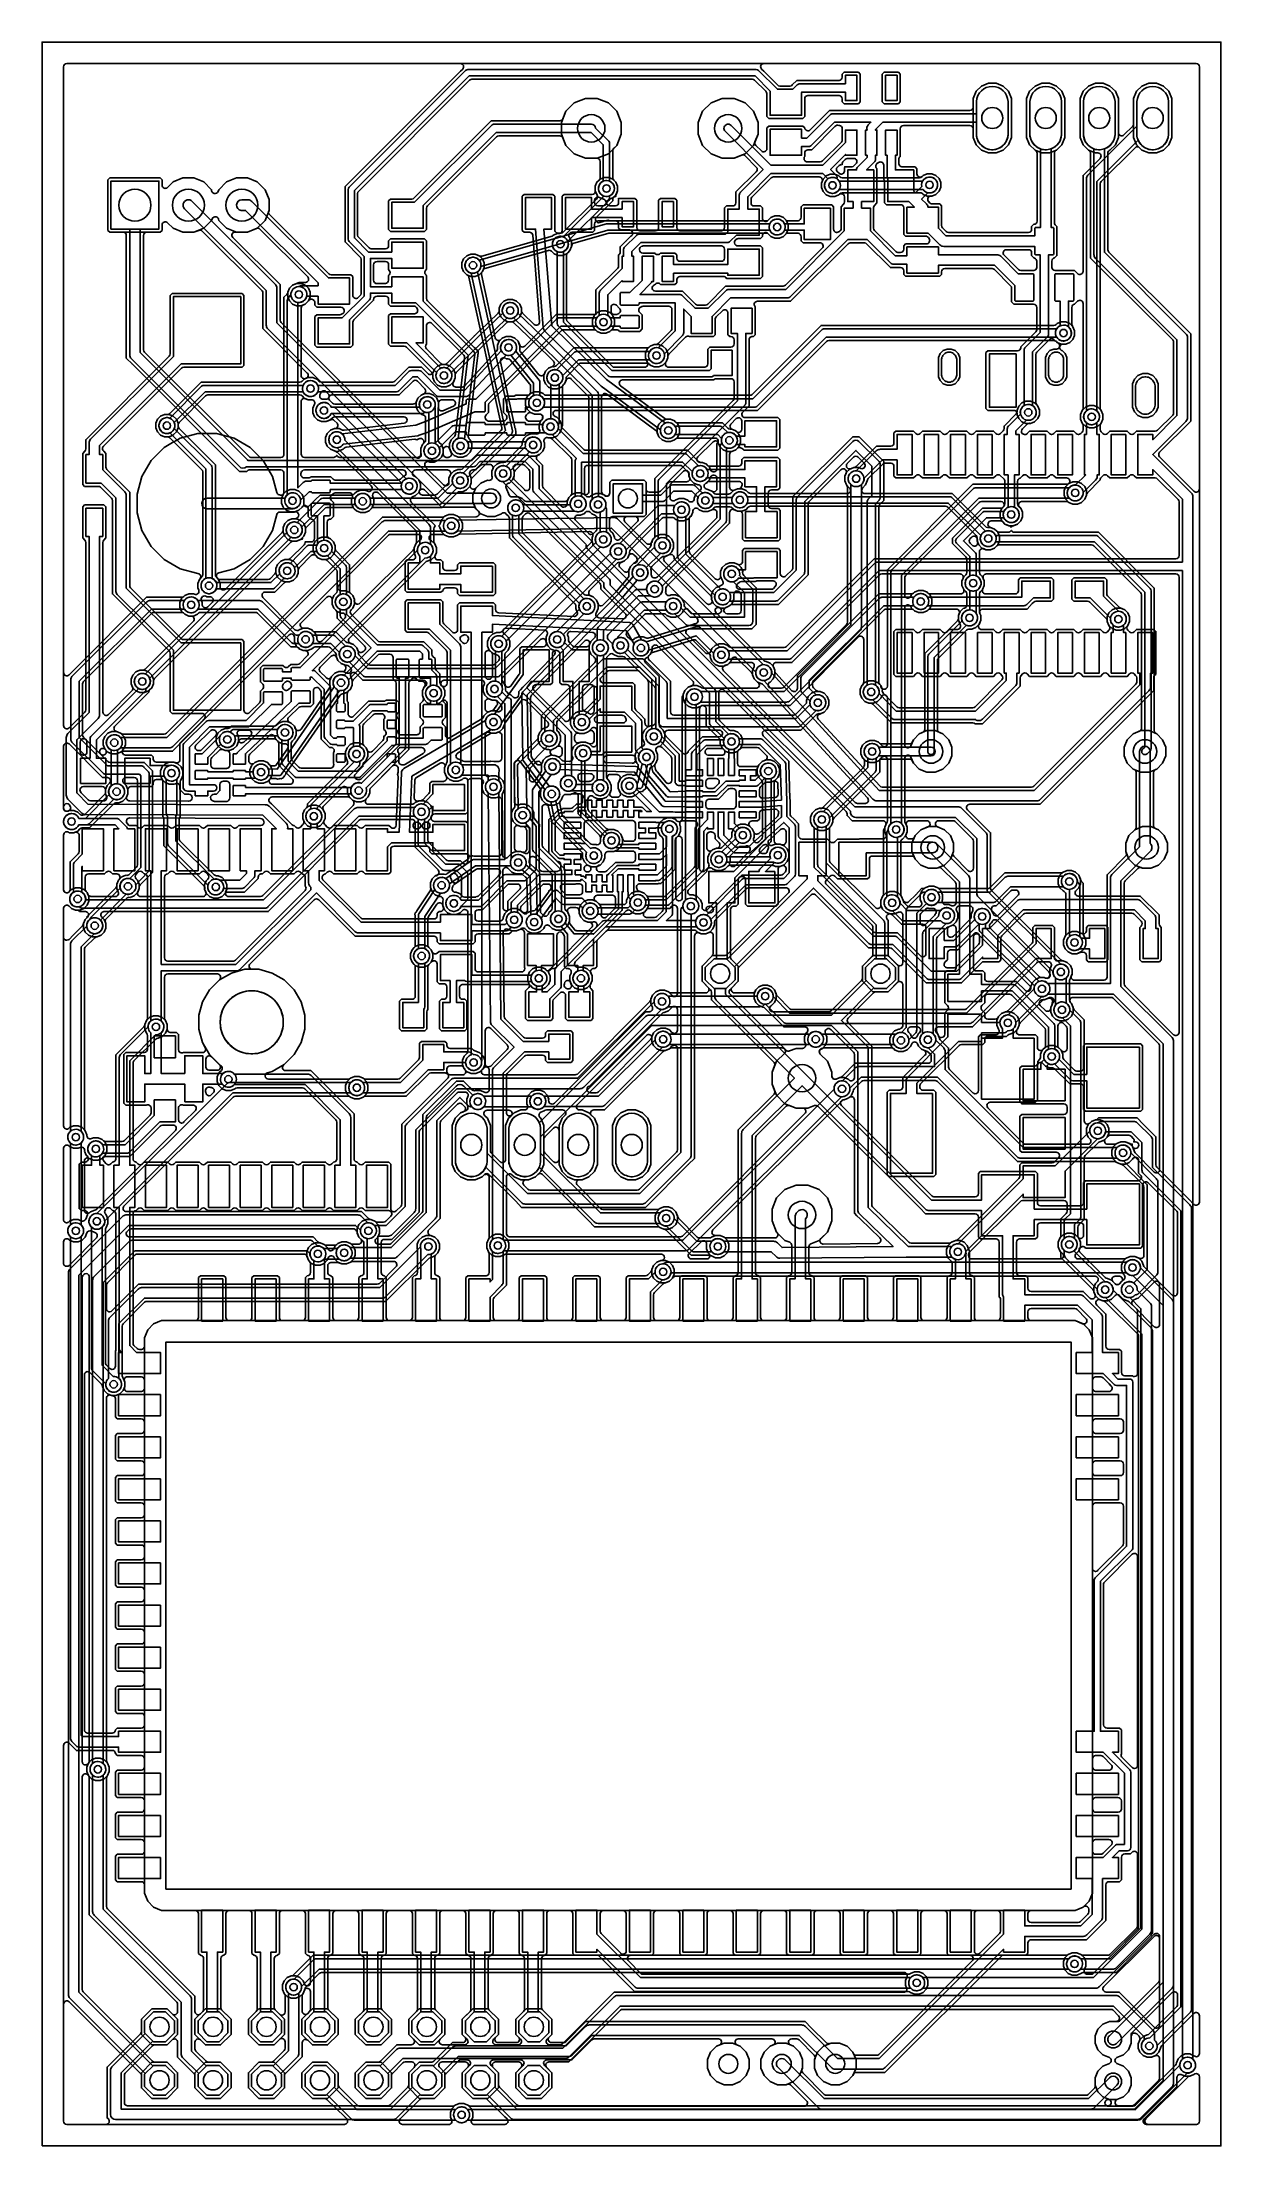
# Model space of a CAD drawing. Header units: millimetres. Extents: x 0 to 56, y 0 to 100.
import ezdxf

# ---------------------------------------------------------------- set-up
doc = ezdxf.new("R2010")
doc.units = ezdxf.units.MM

msp = doc.modelspace()

# ---------------------------------------------------------------- linework, layer by layer
at = {"layer": '16_copper'}
for points in [[(7.64, 59.39, 0.52851), (7.78, 59.6), (7.72, 59.73, 0.31391), (7.67, 59.91), (5.79, 61.79), (5.79, 63.07, 0.15313), (5.77, 63.15), (5.76, 63.16, 0.04036), (5.74, 63.18), (5.74, 64.84, 0.17783), (5.7, 64.95), (5.62, 65.14), (5.62, 65.36), (5.7, 65.55), (5.85, 65.7), (6.04, 65.78), (6.26, 65.78), (6.45, 65.7), (6.6, 65.55), (6.68, 65.36), (6.68, 65.14), (6.6, 64.95, 0.19501), (6.56, 64.84), (6.56, 63.18, 0.2138), (6.51, 63.07), (6.51, 62.15, 0.19891), (6.55, 62.04), (8.18, 60.42, 0.19891), (8.29, 60.37), (8.36, 60.37), (8.55, 60.29), (8.7, 60.14), (8.78, 59.95), (8.78, 59.73), (8.72, 59.6, 0.53451), (8.86, 59.39), (10.38, 59.39, 0.19891), (10.49, 59.43), (14.78, 63.72, 0.45558), (14.74, 63.97), (14.59, 64.12), (14.51, 64.31), (14.51, 64.46, 0.66818), (14.25, 64.57), (13.38, 63.7, 0.32952), (13.35, 63.52), (13.44, 63.31), (13.44, 63.09), (13.36, 62.9), (13.21, 62.75), (13.02, 62.67), (12.8, 62.67), (12.61, 62.75), (12.46, 62.9), (12.38, 63.09), (12.38, 63.31), (12.46, 63.5), (12.56, 63.6, 0.19892), (12.61, 63.71), (12.61, 63.79), (12.83, 64.01), (12.83, 64.01), (14.48, 65.66, 0.34818), (14.49, 65.85), (14.41, 66.05), (14.41, 66.27), (14.49, 66.46), (14.64, 66.61), (14.83, 66.69), (15.05, 66.69), (15.24, 66.61), (15.39, 66.46), (15.47, 66.27), (15.47, 66.05), (15.39, 65.86), (15.29, 65.76, 0.19891), (15.24, 65.65), (15.24, 65.56), (15.02, 65.34), (15.02, 65.34), (14.89, 65.21, 0.63168), (14.98, 64.95), (15, 64.95, 0.32376), (15.18, 65), (16.77, 66.58, 0.19891), (16.82, 66.69), (16.82, 69.53, 0.19892), (16.77, 69.64), (16.67, 69.74), (16.67, 70.74, 0.41421), (16.52, 70.9), (16.04, 70.9, 0.19891), (15.93, 70.85), (14.78, 69.69, 0.19891), (14.73, 69.59), (14.73, 69.44), (14.65, 69.25), (14.5, 69.1), (14.31, 69.02, 0.28512), (14.16, 68.95), (11.58, 65.23, 0.03609), (11.57, 65.21), (11.57, 65.2, 0.05205), (11.56, 65.17), (11.55, 65.16, 0.1754), (11.48, 65.08), (11.43, 65.01), (11.42, 65.01), (11.41, 65.01, 0.05205), (11.38, 64.99), (11.37, 64.98, 0.17539), (11.26, 64.98), (11.18, 64.97, 0.12533), (11.11, 64.99), (10.9, 64.99, 0.20197), (10.79, 64.94), (10.7, 64.85), (10.51, 64.77), (10.29, 64.77), (10.1, 64.85), (9.95, 65), (9.87, 65.19), (9.87, 65.41), (9.95, 65.6), (10.1, 65.75), (10.29, 65.83), (10.51, 65.83), (10.7, 65.75), (10.81, 65.64, 0.19586), (10.91, 65.6), (11.01, 65.6, 0.2492), (11.14, 65.66), (11.66, 66.41, 0.60504), (11.53, 66.65), (11.43, 66.65), (11.24, 66.73), (11.14, 66.83, 0.19891), (11.03, 66.88), (9.48, 66.88, 0.34054), (9.33, 66.75), (9.25, 66.55), (9.1, 66.4), (8.91, 66.32), (8.69, 66.32), (8.5, 66.4), (8.35, 66.55), (8.27, 66.74), (8.27, 66.96), (8.35, 67.15), (8.5, 67.3), (8.69, 67.38), (8.84, 67.38, 0.19891), (8.94, 67.43), (9, 67.48), (11.03, 67.48, 0.19891), (11.14, 67.53), (11.24, 67.63), (11.43, 67.71), (11.65, 67.71), (11.84, 67.63), (11.99, 67.48), (12.03, 67.37, 0.59374), (12.3, 67.34), (13.65, 69.3, 0.02135), (13.66, 69.31), (13.67, 69.32, 0.1968), (13.67, 69.44), (13.67, 69.66), (13.75, 69.85), (13.9, 70), (14.09, 70.08), (14.24, 70.08, 0.06949), (14.28, 70.09), (14.29, 70.09, 0.77982), (14.33, 70.41), (14.2, 70.46), (14.05, 70.61), (13.97, 70.8, 0.3139), (13.92, 70.98), (13.7, 71.21, 0.19891), (13.59, 71.25), (12.98, 71.25, 0.19891), (12.87, 71.21), (12.82, 71.16), (12.63, 71.08), (12.41, 71.08), (12.22, 71.16), (12.07, 71.31), (11.99, 71.5), (11.99, 71.72, 0.66818), (11.73, 71.82), (6.2, 66.29), (3.84, 66.29, 0.17783), (3.73, 66.25), (3.54, 66.17), (3.32, 66.17), (3.13, 66.25), (2.98, 66.4), (2.9, 66.59), (2.9, 66.81), (2.98, 67), (3.13, 67.15), (3.32, 67.23), (3.54, 67.23), (3.73, 67.15, 0.19501), (3.84, 67.11), (5.8, 67.11, 0.19891), (5.91, 67.15), (16.17, 77.42), (19.03, 77.42, 0.17783), (19.14, 77.46), (19.33, 77.54), (19.55, 77.54), (19.74, 77.46), (19.89, 77.31), (19.97, 77.12), (19.97, 76.9), (19.89, 76.71), (19.74, 76.56), (19.55, 76.48), (19.33, 76.48), (19.14, 76.56, 0.19501), (19.03, 76.6), (18.53, 76.6, 0.7003), (18.44, 76.33), (18.45, 76.33, 0.08701), (18.5, 76.3), (18.65, 76.15), (18.73, 75.96), (18.73, 75.74), (18.67, 75.6, 0.53451), (18.81, 75.39), (18.95, 75.39), (19.04, 75.3), (19.04, 75.03, 0.41421), (19.19, 74.88), (19.59, 74.88, 0.41421), (19.74, 75.03), (19.74, 75.15), (19.83, 75.24), (21.45, 75.24), (21.54, 75.15), (21.54, 73.79), (21.45, 73.7), (19.83, 73.7), (19.74, 73.79), (19.74, 73.91, 0.41421), (19.59, 74.06), (19.19, 74.06, 0.21847), (19.08, 74.01), (19.07, 74, 0.0971), (19.05, 73.94), (18.95, 73.85), (17.33, 73.85), (17.24, 73.94), (17.24, 75.3), (17.33, 75.39), (17.59, 75.39, 0.53451), (17.73, 75.6), (17.67, 75.74), (17.67, 75.96), (17.75, 76.15), (17.9, 76.3, 0.89875), (17.87, 76.6), (16.57, 76.6, 0.19891), (16.46, 76.56), (14.09, 74.18, 0.66818), (14.19, 73.92), (14.42, 73.92), (14.61, 73.84), (14.76, 73.69), (14.84, 73.5), (14.84, 73.28), (14.76, 73.09), (14.68, 73.01, 0.41422), (14.68, 72.8), (15.93, 71.55, 0.19891), (16.04, 71.5), (18.13, 71.5), (18.52, 71.11), (18.52, 70.91, 0.19892), (18.57, 70.8), (18.67, 70.7), (18.67, 70.26, 0.19891), (18.72, 70.15), (18.9, 69.97), (18.9, 69.56, 0.08553), (18.91, 69.51), (18.92, 69.5, 0.9283), (19.24, 69.52), (19.24, 70.98, 0.19891), (19.2, 71.09), (18.38, 71.9, 0.19891), (18.27, 71.95), (17.33, 71.95), (17.24, 72.04), (17.24, 73.4), (17.33, 73.49), (18.95, 73.49), (19.04, 73.4), (19.04, 72.46, 0.19891), (19.09, 72.35), (19.48, 71.96, 0.66818), (19.74, 72.07), (19.74, 73.25), (19.83, 73.34), (21.45, 73.34), (21.54, 73.25), (21.54, 73.03, 0.39975), (21.69, 72.87), (25.27, 72.7, 0.55057), (25.42, 72.91), (25.35, 73.07), (25.35, 73.22, 0.19891), (25.3, 73.32), (22.2, 76.43), (22.2, 77.35, 0.19891), (22.15, 77.46), (22.03, 77.58, 0.10804), (21.98, 77.62), (21.97, 77.62, 0.25537), (21.82, 77.58), (21.5, 77.45), (21.16, 77.45), (20.84, 77.58), (20.6, 77.82), (20.47, 78.14), (20.47, 78.48), (20.56, 78.7, 0.05383), (20.57, 78.73), (20.57, 78.75, 0.06991), (20.6, 78.79), (20.84, 79.04), (21.16, 79.17, 0.45092), (21.38, 79.27), (21.38, 79.28, 0.15308), (21.37, 79.38), (21.37, 79.6), (21.41, 79.7, 0.53452), (21.27, 79.92), (20.93, 79.92, 0.19891), (20.82, 79.87), (20.61, 79.66), (20.46, 79.66, 0.53451), (20.32, 79.44), (20.39, 79.27), (20.39, 79.05), (20.35, 78.96, 0.13121), (20.33, 78.88), (20.32, 78.87), (20.16, 78.71), (19.97, 78.63), (19.82, 78.63, 0.19891), (19.72, 78.58), (19, 77.87), (15.74, 77.87, 0.19891), (15.63, 77.82), (15.53, 77.72), (15.34, 77.64), (15.12, 77.64), (14.93, 77.72), (14.78, 77.87), (14.7, 78.06), (14.7, 78.28), (14.74, 78.36, 0.53451), (14.6, 78.58), (13.93, 78.58, 0.19891), (13.82, 78.53), (13.73, 78.44, 0.41422), (13.73, 78.22), (13.84, 78.11), (13.84, 77.45), (13.72, 77.33, 0.45449), (13.54, 77.18), (13.54, 76.56, 0.30335), (13.64, 76.42), (13.7, 76.39), (13.85, 76.24), (13.93, 76.05), (13.93, 75.83), (13.85, 75.64), (13.7, 75.49), (13.51, 75.41), (13.29, 75.41), (13.1, 75.49), (13, 75.59, 0.41422), (12.79, 75.59), (12.22, 75.01, 0.19891), (12.17, 74.91), (12.17, 74.76), (12.09, 74.57), (11.94, 74.42), (11.75, 74.34), (11.53, 74.34), (11.34, 74.42), (11.19, 74.57), (11.11, 74.76), (11.11, 74.98), (11.19, 75.17), (11.34, 75.32), (11.53, 75.4), (11.68, 75.4, 0.19891), (11.78, 75.45), (12.45, 76.11, 0.18077), (12.5, 76.21), (12.5, 76.23, -0.00346), (12.5, 76.25), (12.51, 76.25, 0.03193), (12.53, 76.24), (12.78, 76.24, 0.41421), (12.94, 76.4), (12.94, 77.18, 0.38446), (12.8, 77.33), (12.78, 77.33), (12.76, 77.33), (12.64, 77.45), (12.64, 77.83, 0.69975), (12.35, 77.9), (12.2, 77.75), (12.01, 77.67), (11.79, 77.67), (11.6, 77.75), (11.45, 77.9), (11.37, 78.09), (11.37, 78.31), (11.45, 78.5, 0.19501), (11.49, 78.61), (11.49, 79.5, 0.41421), (11.34, 79.66), (9.84, 79.66, 0.17238), (9.75, 79.62), (9.74, 79.61), (9.72, 79.59), (9.38, 79.59), (4.29, 84.69), (4.29, 84.69), (4, 84.97), (4, 90.81, 0.41421), (3.85, 90.96), (3.21, 90.96), (3.12, 91.05), (3.12, 93.45), (3.21, 93.54), (5.61, 93.54), (5.7, 93.45), (5.7, 93.2, 0.66818), (5.96, 93.09), (6.22, 93.35), (6.69, 93.54), (7.21, 93.54), (7.68, 93.35), (8.05, 92.98, 0.87634), (8.36, 92.9), (8.39, 92.98), (8.76, 93.35), (9.23, 93.54), (9.75, 93.54), (10.22, 93.35), (10.59, 92.98), (10.78, 92.51), (10.78, 91.99), (10.59, 91.52), (10.22, 91.15), (9.75, 90.96), (9.23, 90.96), (8.76, 91.15), (8.39, 91.52, 0.87635), (8.08, 91.6), (8.05, 91.52), (7.68, 91.15), (7.21, 90.96), (6.69, 90.96), (6.22, 91.15), (5.96, 91.41, 0.66818), (5.7, 91.3), (5.7, 91.05), (5.61, 90.96), (4.97, 90.96, 0.41421), (4.82, 90.81), (4.82, 85.37, 0.19891), (4.86, 85.26), (9.82, 80.31, 0.19891), (9.92, 80.26), (11.34, 80.26, 0.41421), (11.49, 80.42), (11.49, 87.87), (11.62, 88, 0.17783), (11.67, 88.11), (11.75, 88.3), (11.9, 88.45), (12.09, 88.53), (12.31, 88.53), (12.5, 88.45), (12.65, 88.3), (12.73, 88.11), (12.73, 87.89), (12.65, 87.7), (12.5, 87.55), (12.4, 87.51, 0.30335), (12.31, 87.37), (12.31, 84.15, 0.53451), (12.52, 84.01), (12.64, 84.06), (12.86, 84.06), (13.05, 83.98), (13.15, 83.88, 0.19891), (13.26, 83.83), (16.65, 83.83, 0.19891), (16.76, 83.88), (17.42, 84.54), (18.03, 84.54), (18.33, 84.24, 0.53452), (18.58, 84.29), (18.64, 84.45), (18.79, 84.6), (18.98, 84.68), (19.13, 84.68, 0.19891), (19.23, 84.73), (20.52, 86.02, 0.05136), (20.54, 86.04), (20.66, 86.15, 0.0056), (20.66, 86.15), (20.77, 86.26, 0.04968), (20.79, 86.28), (21.66, 87.11, 0.20473), (21.71, 87.22), (21.71, 87.35), (21.79, 87.54), (21.94, 87.69), (22.13, 87.77), (22.35, 87.77), (22.54, 87.69), (22.69, 87.54), (22.77, 87.35), (22.77, 87.13), (22.69, 86.94), (22.54, 86.79), (22.35, 86.71), (22.19, 86.71, 0.1931), (22.08, 86.67), (21.08, 85.71, 0.00559), (21.08, 85.71), (19.67, 84.29, 0.19891), (19.62, 84.19), (19.62, 84.04), (19.54, 83.84, 0.6008), (19.66, 83.6), (19.95, 83.6, 0.20947), (20.06, 83.65), (21.59, 85.31, 0.18839), (21.63, 85.41), (21.63, 85.59), (21.71, 85.78), (21.86, 85.93), (22.05, 86.01), (22.27, 86.01), (22.46, 85.93), (22.61, 85.78), (22.68, 85.6, 0.53452), (22.93, 85.55), (24.17, 86.79), (24.42, 87.05), (26.21, 87.05, 0.19891), (26.32, 87.09), (26.37, 87.14), (26.56, 87.22), (26.78, 87.22), (26.97, 87.14), (27.12, 86.99), (27.2, 86.8), (27.2, 86.58), (27.12, 86.39), (26.97, 86.24), (26.78, 86.16), (26.56, 86.16), (26.37, 86.24, 0.31389), (26.21, 86.33), (24.78, 86.33, 0.19891), (24.67, 86.29), (21.25, 82.86, 0.19891), (21.2, 82.76), (21.2, 82.39), (21.09, 82.28, 0.3274), (21.06, 82.1), (21.07, 82.09, 0.3513), (21.24, 81.98), (21.88, 81.98, 0.12061), (21.95, 81.99), (21.96, 82, 0.59492), (22.03, 82.28), (21.92, 82.39), (21.92, 83.05), (22.04, 83.17), (22.41, 83.17, 0.0695), (22.45, 83.18), (22.46, 83.18, 0.07113), (22.5, 83.21), (23.04, 83.21, 0.19892), (23.15, 83.25), (23.2, 83.3), (23.39, 83.38), (23.61, 83.38), (23.8, 83.3, 0.31389), (23.96, 83.21), (33.63, 83.21, 0.19891), (33.74, 83.25), (37.01, 86.53), (48.06, 86.53, 0.19891), (48.17, 86.57), (48.22, 86.62), (48.41, 86.7), (48.63, 86.7), (48.82, 86.62), (48.97, 86.47), (49.05, 86.28), (49.05, 86.06), (48.97, 85.87), (48.82, 85.72), (48.63, 85.64), (48.41, 85.64), (48.22, 85.72, 0.31389), (48.06, 85.81), (37.37, 85.81, 0.19891), (37.26, 85.77), (33.99, 82.49), (24.43, 82.49, 0.82069), (24.37, 82.2), (24.45, 82.17), (24.6, 82.02), (24.68, 81.83, 0.3139), (24.73, 81.65), (25.73, 80.64, 0.19891), (25.84, 80.6), (30.66, 80.6), (31.19, 80.07, 0.19891), (31.3, 80.02), (31.37, 80.02), (31.56, 79.94), (31.71, 79.79), (31.76, 79.66, 0.82069), (32.06, 79.72), (32.06, 80.91, 0.72972), (31.97, 81.18), (30.21, 81.18, 0.19891), (30.1, 81.14), (30.05, 81.09), (29.86, 81.01), (29.64, 81.01), (29.45, 81.09), (29.3, 81.24), (29.22, 81.43), (29.22, 81.65), (29.3, 81.84), (29.45, 81.99), (29.64, 82.07), (29.86, 82.07), (30.05, 81.99, 0.31389), (30.21, 81.9), (32.33, 81.9), (32.58, 81.65, 0.19891), (32.69, 81.6), (32.76, 81.6), (32.95, 81.52), (33.1, 81.37), (33.18, 81.18), (33.18, 80.96), (33.1, 80.77), (32.95, 80.62), (32.76, 80.54, 0.30335), (32.66, 80.4), (32.66, 78.84, 0.53451), (32.88, 78.7), (33.04, 78.77), (33.26, 78.77), (33.45, 78.69), (33.55, 78.59, 0.19891), (33.66, 78.54), (38.26, 78.54, 0.66818), (38.36, 78.8), (38.22, 78.95), (38.14, 79.14), (38.14, 79.36), (38.22, 79.55), (38.37, 79.7), (38.57, 79.78, 0.19501), (38.67, 79.83), (39.64, 80.8), (40.32, 80.8, 0.41421), (40.47, 80.95), (40.47, 81.42), (40.56, 81.51), (41.39, 81.51), (41.5, 81.39, 0.41422), (41.72, 81.39), (41.83, 81.51), (42.66, 81.51), (42.77, 81.39, 0.41422), (42.99, 81.39), (43.1, 81.51), (43.93, 81.51), (44.04, 81.39, 0.41422), (44.26, 81.39), (44.37, 81.51), (45.2, 81.51), (45.31, 81.39, 0.41422), (45.53, 81.39), (45.65, 81.52, 0.19891), (45.7, 81.63), (45.7, 81.75), (46.27, 82.33, 0.19891), (46.32, 82.44), (46.32, 82.51), (46.4, 82.7), (46.55, 82.85), (46.74, 82.93), (46.96, 82.93), (47.15, 82.85), (47.3, 82.7), (47.38, 82.51), (47.38, 82.29), (47.3, 82.1), (47.15, 81.95), (46.96, 81.87, 0.3139), (46.78, 81.82), (46.57, 81.62, 0.94996), (46.79, 81.38), (46.8, 81.39), (46.91, 81.51), (47.74, 81.51), (47.85, 81.39, 0.41422), (48.07, 81.39), (48.18, 81.51), (49.01, 81.51), (49.12, 81.39, 0.41422), (49.34, 81.39), (49.41, 81.46, 0.19891), (49.45, 81.57), (49.45, 81.78, 0.17783), (49.41, 81.89), (49.33, 82.08), (49.33, 82.3), (49.41, 82.49), (49.56, 82.64), (49.75, 82.72), (49.97, 82.72), (50.16, 82.64), (50.31, 82.49), (50.39, 82.3), (50.39, 82.08), (50.31, 81.89, 0.19501), (50.27, 81.78), (50.27, 81.58, 0.19891), (50.31, 81.47), (50.39, 81.39, 0.41422), (50.61, 81.39), (50.72, 81.51), (51.55, 81.51), (51.66, 81.39, 0.41422), (51.88, 81.39), (51.99, 81.51), (52.88, 81.51, 0.20016), (52.99, 81.55), (53.71, 82.27, 0.19891), (53.75, 82.38), (53.75, 85.73, 0.19891), (53.71, 85.84), (49.81, 89.73), (49.81, 94.72, 0.16916), (49.78, 94.82), (49.77, 94.82, 0.11873), (49.71, 94.87), (49.45, 95.12), (49.31, 95.46), (49.31, 97.32), (49.45, 97.66), (49.71, 97.91), (50.04, 98.05), (50.4, 98.05), (50.73, 97.91), (50.99, 97.66), (51.13, 97.32), (51.13, 95.46), (50.99, 95.12), (50.73, 94.87, 0.32858), (50.63, 94.72), (50.63, 90.13, 0.19891), (50.67, 90.02), (54.57, 86.13), (54.57, 81.98), (53.09, 80.5, 0.41421), (53.09, 80.28), (54.72, 78.65, 0.66818), (54.98, 78.76), (54.98, 98.83, 0.41421), (54.83, 98.98), (1.17, 98.98, 0.41421), (1.02, 98.83), (1.02, 70.03, 0.66818), (1.28, 69.92), (1.46, 70.1), (4.96, 73.61), (6.62, 73.61, 0.19891), (6.73, 73.65), (6.78, 73.7), (6.97, 73.78), (7.19, 73.78, 0.81265), (7.44, 73.96), (7.4, 74.05), (7.4, 74.27), (7.48, 74.46), (7.58, 74.56, 0.19891), (7.63, 74.67), (7.63, 79.58, 0.19891), (7.58, 79.69), (6.07, 81.19, 0.19891), (5.97, 81.24), (5.82, 81.24), (5.63, 81.32), (5.48, 81.47), (5.4, 81.66), (5.4, 81.88), (5.48, 82.07), (5.63, 82.22), (5.82, 82.3), (6.04, 82.3), (6.23, 82.22), (6.38, 82.07), (6.46, 81.88), (6.46, 81.73, 0.19891), (6.51, 81.63), (8.23, 79.9), (8.23, 74.67, 0.19891), (8.28, 74.56), (8.38, 74.46), (8.46, 74.27), (8.46, 74.11, 0.66818), (8.72, 74), (11.4, 76.69, 0.19891), (11.45, 76.79), (11.45, 76.92), (11.53, 77.11), (11.68, 77.26), (11.87, 77.34), (12.09, 77.34), (12.28, 77.26), (12.43, 77.11), (12.51, 76.92), (12.51, 76.7), (12.43, 76.51, 0.24608), (12.36, 76.37), (12.35, 76.37, 0.10344), (12.29, 76.36), (12.09, 76.28), (11.92, 76.28, 0.19891), (11.82, 76.23), (5.34, 69.75, 0.19891), (5.29, 69.65), (5.29, 69.5), (5.21, 69.31), (5.06, 69.16), (4.87, 69.08), (4.65, 69.08), (4.46, 69.16), (4.31, 69.31), (4.23, 69.5), (4.23, 69.72), (4.31, 69.91), (4.46, 70.06), (4.65, 70.14), (4.8, 70.14, 0.19891), (4.9, 70.19), (7.18, 72.46, 0.66818), (7.07, 72.72), (6.97, 72.72), (6.78, 72.8, 0.31389), (6.62, 72.89), (5.32, 72.89, 0.19891), (5.21, 72.85), (1.96, 69.6, 0.19891), (1.92, 69.49), (1.92, 67.07, 0.19891), (1.96, 66.96), (3.12, 65.8, 0.19891), (3.23, 65.76), (4.85, 65.76), (5.25, 65.36), (5.25, 60.53), (4.66, 59.94, 0.19891), (4.61, 59.83), (4.61, 59.76), (4.54, 59.6, 0.53451), (4.68, 59.39), (7.64, 59.39)], [(54.67, 78.4, 0.17904), (54.6, 78.56), (52.76, 80.39), (54.34, 81.97, 0.19891), (54.41, 82.15), (54.41, 85.96, 0.19891), (54.34, 86.14), (50.47, 90.01), (50.47, 94.93, 0.30347), (50.97, 95.6), (50.97, 97.18, 0.95208), (49.47, 97.18), (49.47, 95.6, 0.30347), (49.97, 94.93), (49.97, 89.9, 0.19891), (50.04, 89.72), (53.91, 85.85), (53.91, 82.25), (52.76, 81.1), (52.76, 81.35), (52.05, 81.35), (52.05, 79.43), (52.76, 79.43), (52.76, 79.68), (54.17, 78.27), (54.17, 75.28), (39.68, 75.28, 0.19891), (39.54, 75.22), (35.39, 71.07), (32.59, 71.07, 0.94718), (31.93, 70.7), (31.95, 70.66, 0.54174), (32.59, 70.67), (35.47, 70.67, 0.19891), (35.61, 70.73), (39.76, 74.88), (54.17, 74.88), (54.17, 4.12, 0.99239), (54.67, 3.56), (54.7, 3.59, 0.40975), (54.67, 4.12), (54.67, 78.38)], [(45.25, 94.89, 0.35781), (45.89, 95.6), (45.89, 97.18, 0.95208), (44.39, 97.18), (44.39, 95.6), (44.39, 95.53), (44.41, 95.45), (44.43, 95.38), (44.46, 95.31), (44.49, 95.25), (44.53, 95.19), (44.58, 95.13), (44.63, 95.08), (44.69, 95.03), (44.75, 94.99), (44.82, 94.95), (44.89, 94.93), (44.96, 94.9), (45.03, 94.89), (45.1, 94.88), (45.18, 94.88)], [(47.79, 94.89, 0.35781), (48.43, 95.6), (48.43, 97.18, 0.95208), (46.93, 97.18), (46.93, 95.6), (46.93, 95.53), (46.95, 95.45), (46.97, 95.38), (47, 95.31), (47.03, 95.25), (47.07, 95.19), (47.12, 95.13), (47.17, 95.08), (47.23, 95.03), (47.29, 94.99), (47.36, 94.95), (47.43, 94.93), (47.5, 94.9), (47.57, 94.89), (47.64, 94.88), (47.72, 94.88)], [(52.87, 94.89, 0.35781), (53.51, 95.6), (53.51, 97.18, 0.95208), (52.01, 97.18), (52.01, 95.6), (52.01, 95.53), (52.03, 95.45), (52.05, 95.38), (52.08, 95.31), (52.11, 95.25), (52.15, 95.19), (52.2, 95.13), (52.25, 95.08), (52.31, 95.03), (52.37, 94.99), (52.44, 94.95), (52.51, 94.93), (52.58, 94.9), (52.65, 94.89), (52.72, 94.88), (52.8, 94.88)], [(48.47, 55.43, 0.92945), (48.38, 56.18), (44.9, 59.66), (44.9, 62.25, 0.19891), (44.83, 62.43), (43.68, 63.58, 0.19891), (43.5, 63.65), (38.65, 63.65), (38.61, 63.65), (26.16, 76.1), (26.16, 76.17, 0.19891), (26.12, 76.28), (23.62, 78.77), (23.62, 79.76, 0.19891), (23.58, 79.87), (23.12, 80.33, 0.19891), (23.01, 80.37), (20.74, 80.37, 0.19891), (20.63, 80.33), (20.42, 80.11), (9.78, 80.11, 0.08184), (9.73, 80.18), (4.66, 85.25), (4.66, 91.11), (5.55, 91.11), (5.55, 93.39), (3.27, 93.39), (3.27, 91.11), (4.16, 91.11), (4.16, 85.14, 0.19891), (4.23, 84.96), (9.37, 79.82, 0.39165), (9.71, 79.81), (20.48, 79.81, 0.19891), (20.59, 79.85), (20.8, 80.07), (22.95, 80.07), (23.32, 79.7), (23.32, 78.71, 0.19891), (23.36, 78.6), (25.86, 76.11, 0.30904), (25.9, 75.93), (38.4, 63.44, 0.45613), (38.65, 63.15), (43.39, 63.15), (44.4, 62.14), (44.4, 59.55, 0.19891), (44.47, 59.37), (48.02, 55.82), (48.02, 55.78), (48.03, 55.73), (48.04, 55.68), (48.06, 55.63), (48.08, 55.59), (48.12, 55.55), (48.15, 55.52), (48.19, 55.48), (48.23, 55.46), (48.28, 55.44), (48.33, 55.43), (48.38, 55.42), (48.42, 55.42)], [(20.36, 88.86), (20.17, 88.94), (20.02, 89.09), (19.94, 89.28), (19.94, 89.5), (20.02, 89.69), (20.17, 89.84), (20.36, 89.92), (20.58, 89.92), (20.79, 89.83, 0.16923), (20.89, 89.83), (24.23, 90.78, 0.05078), (24.26, 90.79), (24.27, 90.8, 0.09109), (24.32, 90.84), (24.51, 90.92), (24.66, 90.92, 0.19891), (24.76, 90.97), (26.34, 92.54, 0.32952), (26.37, 92.72), (26.28, 92.93), (26.28, 93.15), (26.36, 93.34), (26.51, 93.49), (26.7, 93.57), (26.92, 93.57), (27.11, 93.49), (27.26, 93.34), (27.34, 93.15), (27.34, 92.93), (27.26, 92.74), (27.16, 92.64, 0.19891), (27.11, 92.53), (27.11, 92.45), (26.34, 91.68, 0.77374), (26.49, 91.42), (26.65, 91.47, 0.07445), (26.69, 91.49), (26.71, 91.5, 0.00011), (26.71, 91.5), (26.72, 91.51, 0.17251), (26.83, 91.52), (26.89, 91.54, 0.14038), (26.97, 91.51), (34.41, 91.51, 0.19892), (34.52, 91.56), (34.62, 91.66), (34.81, 91.74), (35.03, 91.74), (35.22, 91.66), (35.37, 91.51), (35.45, 91.32), (35.45, 91.1), (35.37, 90.91), (35.22, 90.76), (35.03, 90.68), (34.81, 90.68), (34.62, 90.76), (34.52, 90.86, 0.19892), (34.41, 90.91), (26.91, 90.91, 0.06958), (26.87, 90.9), (25.26, 90.44, 0.15313), (25.18, 90.39), (25.18, 90.38, 0.14715), (25.15, 90.28), (25.07, 90.09), (24.92, 89.94), (24.73, 89.86), (24.51, 89.86), (24.32, 89.94), (24.2, 90.06, 0.27226), (24.05, 90.1), (21.04, 89.24, 0.22894), (20.94, 89.15), (20.92, 89.09), (20.77, 88.94), (20.58, 88.86)], [(24.69, 90.02, 0.46627), (24.97, 90.53), (26.92, 92.47, 0.19891), (26.96, 92.58), (26.96, 92.69, 0.95723), (26.69, 93.4), (26.64, 93.38, 0.63703), (26.66, 92.69), (26.66, 92.64), (24.76, 90.74), (24.74, 90.75), (24.69, 90.76), (24.64, 90.77), (24.6, 90.77), (24.55, 90.76), (24.5, 90.75), (24.45, 90.73), (24.41, 90.71), (24.37, 90.67), (24.34, 90.64), (24.3, 90.6), (24.28, 90.56), (24.26, 90.51), (24.25, 90.46), (24.24, 90.41), (24.24, 90.37), (24.25, 90.32), (24.26, 90.27), (24.28, 90.22), (24.3, 90.18), (24.34, 90.14), (24.37, 90.11), (24.41, 90.07), (24.45, 90.05), (24.5, 90.03), (24.55, 90.02), (24.6, 90.01), (24.64, 90.01)], [(37.44, 92.66), (37.25, 92.74), (37.1, 92.89), (37.02, 93.08), (37.02, 93.3), (37.1, 93.49), (37.25, 93.64), (37.44, 93.72), (37.66, 93.72), (37.85, 93.64), (37.9, 93.59, 0.19891), (38.01, 93.55), (41.68, 93.55, 0.19891), (41.79, 93.59), (41.86, 93.66), (42.05, 93.74), (42.27, 93.74), (42.46, 93.66), (42.61, 93.51), (42.69, 93.32), (42.69, 93.1), (42.61, 92.91), (42.46, 92.76), (42.27, 92.68), (42.05, 92.68), (41.86, 92.76, 0.26959), (41.72, 92.83), (38.01, 92.83, 0.19891), (37.9, 92.79), (37.85, 92.74), (37.66, 92.66)], [(37.62, 92.82, 0.20475), (37.87, 92.99), (41.85, 92.99, 0.97921), (42.48, 93.42), (42.44, 93.46, 0.51936), (41.83, 93.39), (37.87, 93.39), (37.87, 93.4), (37.83, 93.44), (37.8, 93.47), (37.76, 93.51), (37.72, 93.53), (37.67, 93.55), (37.62, 93.56), (37.57, 93.57), (37.53, 93.57), (37.48, 93.56), (37.43, 93.55), (37.38, 93.53), (37.34, 93.51), (37.3, 93.47), (37.27, 93.44), (37.23, 93.4), (37.21, 93.36), (37.19, 93.31), (37.18, 93.26), (37.17, 93.21), (37.17, 93.17), (37.18, 93.12), (37.19, 93.07), (37.21, 93.02), (37.23, 92.98), (37.27, 92.94), (37.3, 92.91), (37.34, 92.87), (37.38, 92.85), (37.43, 92.83), (37.48, 92.82), (37.53, 92.81), (37.57, 92.81)], [(20.54, 89.02, 0.31966), (20.84, 89.34), (26.87, 91.06), (34.57, 91.06, 0.95723), (35.28, 91.33), (35.26, 91.38, 0.63703), (34.57, 91.36), (26.85, 91.36, 0.06958), (26.81, 91.36), (20.76, 89.63), (20.75, 89.64), (20.72, 89.67), (20.68, 89.71), (20.64, 89.73), (20.59, 89.75), (20.54, 89.76), (20.49, 89.77), (20.45, 89.77), (20.4, 89.76), (20.35, 89.75), (20.3, 89.73), (20.26, 89.71), (20.22, 89.67), (20.19, 89.64), (20.15, 89.6), (20.13, 89.56), (20.11, 89.51), (20.1, 89.46), (20.09, 89.41), (20.09, 89.37), (20.1, 89.32), (20.11, 89.27), (20.13, 89.22), (20.15, 89.18), (20.19, 89.14), (20.22, 89.11), (20.26, 89.07), (20.3, 89.05), (20.35, 89.03), (20.4, 89.02), (20.45, 89.01), (20.49, 89.01)], [(12.56, 79.13, 0.17904), (12.4, 79.06), (12.15, 78.81), (12.15, 87.59), (12.18, 87.62, 0.99239), (12.22, 88.38), (12.18, 88.38, 0.40974), (11.82, 87.98), (11.72, 87.88, 0.19891), (11.65, 87.7), (11.65, 78.48, 0.99239), (12.15, 77.92), (12.18, 77.95, 0.19494), (12.28, 78.22), (12.69, 78.63), (12.79, 78.63), (12.79, 78.62), (12.8, 78.6), (12.81, 78.59), (12.83, 78.58), (12.84, 78.58), (13.64, 78.58), (13.65, 78.58), (13.67, 78.59), (13.68, 78.6), (13.69, 78.62), (13.69, 78.63), (13.69, 78.73), (17.1, 78.73, 0.94363), (17.8, 79.01), (17.78, 79.06, 0.64713), (17.09, 79.03), (13.69, 79.03), (13.69, 79.13), (13.69, 79.14), (13.68, 79.16), (13.67, 79.17), (13.65, 79.18), (13.64, 79.18), (12.84, 79.18), (12.83, 79.18), (12.81, 79.17), (12.8, 79.16), (12.79, 79.14), (12.79, 79.13), (12.58, 79.13)], [(14.07, 80.73, 0.19085), (14.31, 80.88), (17.85, 81.29, 0.05884), (17.91, 81.31), (18.39, 81.48, 0.01482), (18.4, 81.49), (20.55, 82.42), (21, 82.42), (21.01, 82.42), (21.03, 82.43), (21.04, 82.44), (21.05, 82.46), (21.05, 82.47), (21.05, 82.88), (24.65, 86.49), (26.35, 86.49, 0.94718), (27.01, 86.86), (26.99, 86.9, 0.54174), (26.35, 86.89), (24.57, 86.89, 0.19891), (24.43, 86.83), (20.61, 83.02), (20.2, 83.02), (20.19, 83.02), (20.17, 83.01), (20.16, 83), (20.15, 82.98), (20.15, 82.97), (20.15, 82.8), (18.21, 81.96), (17.76, 81.79), (14.25, 81.38), (14.25, 81.38), (14.21, 81.42), (14.17, 81.44), (14.12, 81.46), (14.07, 81.47), (14.02, 81.48), (13.98, 81.48), (13.93, 81.47), (13.88, 81.46), (13.83, 81.44), (13.79, 81.42), (13.75, 81.38), (13.72, 81.35), (13.68, 81.31), (13.66, 81.27), (13.64, 81.22), (13.63, 81.17), (13.62, 81.12), (13.62, 81.08), (13.63, 81.03), (13.64, 80.98), (13.66, 80.93), (13.68, 80.89), (13.72, 80.85), (13.75, 80.82), (13.79, 80.78), (13.83, 80.76), (13.88, 80.74), (13.93, 80.73), (13.98, 80.72), (14.02, 80.72)], [(19.16, 83.78, 0.46627), (19.44, 84.29), (20.98, 85.82), (22.1, 86.89, 0.96796), (22.41, 87.58), (22.36, 87.6, 0.6293), (21.88, 87.11), (20.76, 86.04, 0.00559), (20.76, 86.04), (19.23, 84.5), (19.21, 84.51), (19.16, 84.52), (19.11, 84.53), (19.07, 84.53), (19.02, 84.52), (18.97, 84.51), (18.92, 84.49), (18.88, 84.47), (18.84, 84.43), (18.81, 84.4), (18.77, 84.36), (18.75, 84.32), (18.73, 84.27), (18.72, 84.22), (18.71, 84.17), (18.71, 84.13), (18.72, 84.08), (18.73, 84.03), (18.75, 83.98), (18.77, 83.94), (18.81, 83.9), (18.84, 83.87), (18.88, 83.83), (18.92, 83.81), (18.97, 83.79), (19.02, 83.78), (19.07, 83.77), (19.11, 83.77)], [(22.93, 82.42), (22.95, 82.43), (22.96, 82.44), (22.97, 82.46), (22.97, 82.47), (22.97, 82.65), (23.18, 82.65, 0.54902), (23.82, 82.65), (33.84, 82.65, 0.19891), (33.98, 82.71), (37.24, 85.97), (48.2, 85.97, 0.94718), (48.86, 86.34), (48.84, 86.38, 0.54174), (48.2, 86.37), (37.16, 86.37, 0.19891), (37.02, 86.31), (33.76, 83.05), (23.82, 83.05, 0.54902), (23.18, 83.05), (22.65, 83.05, 0.14474), (22.54, 83.02), (22.12, 83.02), (22.11, 83.02), (22.09, 83.01), (22.08, 83), (22.07, 82.98), (22.07, 82.97), (22.07, 82.47), (22.07, 82.46), (22.08, 82.44), (22.09, 82.43), (22.11, 82.42), (22.12, 82.42), (22.92, 82.42)], [(20.16, 83.15, 0.19444), (20.26, 83.2), (22.04, 85.12, 0.93833), (22.33, 85.82), (22.28, 85.84, 0.65136), (21.81, 85.33), (20.08, 83.45), (18.9, 83.45), (18.01, 84.35, 0.19891), (17.9, 84.39), (17.55, 84.39, 0.19891), (17.44, 84.35), (16.78, 83.68), (13.1, 83.68, 0.95723), (12.39, 83.41), (12.41, 83.36, 0.63703), (13.1, 83.38), (16.84, 83.38, 0.19891), (16.95, 83.42), (17.61, 84.09), (17.84, 84.09), (18.73, 83.19, 0.19891), (18.84, 83.15), (20.15, 83.15)], [(24.25, 83.52), (24.06, 83.6), (23.91, 83.75), (23.83, 83.94), (23.83, 84.16), (23.91, 84.35), (24.06, 84.5), (24.25, 84.58, 0.3139), (24.43, 84.63), (25.26, 85.46), (28.73, 85.46, 0.19891), (28.84, 85.5), (28.89, 85.55), (29.08, 85.63), (29.3, 85.63), (29.49, 85.55), (29.64, 85.4), (29.72, 85.21), (29.72, 84.99), (29.64, 84.8), (29.49, 84.65), (29.3, 84.57), (29.08, 84.57), (28.89, 84.65, 0.31389), (28.73, 84.74), (25.62, 84.74, 0.19891), (25.51, 84.7), (24.94, 84.12, 0.19891), (24.89, 84.01), (24.89, 83.94), (24.81, 83.75), (24.66, 83.6), (24.47, 83.52)], [(24.43, 83.68, 0.4208), (24.73, 84.13), (25.49, 84.9), (28.87, 84.9, 0.94718), (29.53, 85.27), (29.51, 85.31, 0.54174), (28.87, 85.3), (25.41, 85.3, 0.19891), (25.27, 85.24), (24.44, 84.42), (24.43, 84.42), (24.38, 84.43), (24.34, 84.43), (24.29, 84.42), (24.24, 84.41), (24.19, 84.39), (24.15, 84.37), (24.11, 84.33), (24.08, 84.3), (24.04, 84.26), (24.02, 84.22), (24, 84.17), (23.99, 84.12), (23.98, 84.07), (23.98, 84.03), (23.99, 83.98), (24, 83.93), (24.02, 83.88), (24.04, 83.84), (24.08, 83.8), (24.11, 83.77), (24.15, 83.73), (24.19, 83.71), (24.24, 83.69), (24.29, 83.68), (24.34, 83.67), (24.38, 83.67)], [(13.86, 80.26, 0.23191), (13.98, 80.33), (13.99, 80.34, -0.01389), (14, 80.35), (14.01, 80.34, 0.26079), (14.14, 80.26), (17.84, 80.26, 0.45686), (17.99, 80.46), (17.99, 80.68), (18.07, 80.87), (18.09, 80.89), (18.1, 80.9, 0.44992), (18.07, 81.13), (18.07, 81.13, 0.2751), (17.9, 81.14), (17.8, 81.1, 0.15615), (17.71, 81.12), (14.44, 80.74, 0.16901), (14.35, 80.7), (14.3, 80.65), (14.08, 80.56, 0.16864), (13.99, 80.5), (13.98, 80.51, 0.13082), (13.92, 80.56), (13.7, 80.65), (13.55, 80.8), (13.47, 80.99), (13.47, 81.21), (13.55, 81.4), (13.7, 81.55), (13.89, 81.63), (14.11, 81.63), (14.27, 81.56, 0.1278), (14.35, 81.55), (17.2, 81.88, 0.94375), (17.19, 82.19), (13.9, 82.19, 0.19891), (13.79, 82.14), (13.69, 82.04), (13.5, 81.96), (13.28, 81.96), (13.09, 82.04), (12.94, 82.19), (12.86, 82.38), (12.86, 82.6), (12.94, 82.79, 0.53451), (12.8, 83), (12.64, 83), (12.52, 83.05, 0.53451), (12.31, 82.91), (12.31, 80.42, 0.41421), (12.46, 80.26), (13.86, 80.26)], [(13.46, 82.12, 0.24466), (13.74, 82.34), (18.02, 82.34, 0.28434), (18.18, 82.41), (18.23, 82.4, 1), (18.37, 83.14), (18.32, 83.15, 0.49314), (17.93, 82.7), (17.94, 82.65), (17.94, 82.64), (13.74, 82.64), (13.73, 82.66), (13.71, 82.7), (13.67, 82.74), (13.64, 82.77), (13.6, 82.81), (13.56, 82.83), (13.51, 82.85), (13.46, 82.86), (13.41, 82.87), (13.37, 82.87), (13.32, 82.86), (13.27, 82.85), (13.22, 82.83), (13.18, 82.81), (13.14, 82.77), (13.11, 82.74), (13.07, 82.7), (13.05, 82.66), (13.03, 82.61), (13.02, 82.56), (13.01, 82.51), (13.01, 82.47), (13.02, 82.42), (13.03, 82.37), (13.05, 82.32), (13.07, 82.28), (13.11, 82.24), (13.14, 82.21), (13.18, 82.17), (13.22, 82.15), (13.27, 82.13), (13.32, 82.12), (13.37, 82.11), (13.41, 82.11)], [(17.64, 82.8, 0.29484), (17.77, 82.89), (17.85, 83.07), (18, 83.22), (18.13, 83.28, 0.53452), (18.18, 83.52), (17.83, 83.88, 0.41421), (17.62, 83.88), (16.97, 83.23), (13.77, 83.23, 0.69729), (13.68, 82.95), (13.79, 82.84, 0.19891), (13.9, 82.79), (17.63, 82.79)], [(8, 73.79, 0.73318), (8.08, 74.51), (8.08, 79.77, 0.19891), (8.04, 79.88), (6.28, 81.63, 0.95723), (5.59, 81.94), (5.57, 81.89, 0.63703), (6.07, 81.42), (7.78, 79.71), (7.78, 74.51), (7.76, 74.5), (7.72, 74.48), (7.68, 74.44), (7.65, 74.41), (7.61, 74.37), (7.59, 74.33), (7.57, 74.28), (7.56, 74.23), (7.55, 74.18), (7.55, 74.14), (7.56, 74.09), (7.57, 74.04), (7.59, 73.99), (7.61, 73.95), (7.65, 73.91), (7.68, 73.88), (7.72, 73.84), (7.76, 73.82), (7.81, 73.8), (7.86, 73.79), (7.91, 73.78), (7.95, 73.78)], [(25.54, 77.68, 0.73318), (25.62, 78.4), (25.62, 80.02), (25.64, 80.04), (30.43, 80.04), (30.89, 79.57, 0.94718), (31.62, 79.37), (31.63, 79.42, 0.54174), (31.18, 79.86), (30.65, 80.38, 0.19891), (30.51, 80.44), (25.71, 80.44), (24.52, 81.64, 0.97162), (23.79, 81.82), (22.97, 81.82), (22.97, 81.87), (22.97, 81.88), (22.96, 81.9), (22.95, 81.91), (22.93, 81.92), (22.92, 81.92), (22.12, 81.92), (22.11, 81.92), (22.09, 81.91), (22.08, 81.9), (22.07, 81.88), (22.07, 81.87), (22.07, 81.82), (21.05, 81.82), (21.05, 81.87), (21.05, 81.88), (21.04, 81.9), (21.03, 81.91), (21.01, 81.92), (21, 81.92), (20.2, 81.92), (20.19, 81.92), (20.17, 81.91), (20.16, 81.9), (20.15, 81.88), (20.15, 81.87), (20.15, 81.77), (19.57, 81.77, 0.19891), (19.46, 81.73), (18.66, 80.92, 0.95723), (18.35, 80.23), (18.4, 80.21, 0.63703), (18.87, 80.71), (19.63, 81.47), (20.15, 81.47), (20.15, 81.37), (20.15, 81.36), (20.16, 81.34), (20.17, 81.33), (20.19, 81.32), (20.2, 81.32), (21, 81.32), (21.01, 81.32), (21.03, 81.33), (21.04, 81.34), (21.05, 81.36), (21.05, 81.37), (21.05, 81.42), (22.07, 81.42), (22.07, 81.37), (22.07, 81.36), (22.08, 81.34), (22.09, 81.33), (22.11, 81.32), (22.12, 81.32), (22.92, 81.32), (22.93, 81.32), (22.95, 81.33), (22.96, 81.34), (22.97, 81.36), (22.97, 81.37), (22.97, 81.42), (23.92, 81.42, 0.21826), (24.23, 81.35), (25.38, 80.2, 0.23828), (25.32, 80.08), (25.32, 78.4), (25.3, 78.39), (25.26, 78.37), (25.22, 78.33), (25.18, 78.3), (25.15, 78.26), (25.13, 78.22), (25.11, 78.17), (25.1, 78.12), (25.09, 78.07), (25.09, 78.03), (25.1, 77.98), (25.11, 77.93), (25.13, 77.88), (25.15, 77.84), (25.18, 77.8), (25.22, 77.77), (25.26, 77.73), (25.3, 77.71), (25.35, 77.69), (25.4, 77.68), (25.45, 77.67), (25.49, 77.67)], [(18.99, 82.47, 0.08182), (19.04, 82.48), (19.54, 82.7, 0.81341), (19.48, 83), (18.98, 83, 0.41421), (18.83, 82.84), (18.83, 82.66), (18.83, 82.65), (18.83, 82.65), (18.83, 82.65), (18.83, 82.63), (18.83, 82.62), (18.83, 82.62), (18.83, 82.62), (18.83, 82.6), (18.83, 82.59), (18.83, 82.59), (18.83, 82.59), (18.84, 82.57), (18.84, 82.56), (18.84, 82.56), (18.84, 82.56), (18.85, 82.55), (18.86, 82.54), (18.86, 82.53), (18.86, 82.53), (18.87, 82.52), (18.88, 82.51), (18.88, 82.51), (18.88, 82.51), (18.89, 82.5), (18.9, 82.49), (18.9, 82.49), (18.91, 82.49), (18.92, 82.49), (18.93, 82.48), (18.93, 82.48), (18.93, 82.48), (18.95, 82.48), (18.96, 82.47), (18.96, 82.47), (18.96, 82.47), (18.98, 82.47), (18.99, 82.47)], [(23.6, 81.98, 0.35525), (23.77, 82.1), (23.77, 82.11, 0.53051), (23.63, 82.32), (23.39, 82.32), (23.24, 82.38, 0.30336), (23.08, 82.35), (23.01, 82.28, 0.32739), (22.98, 82.1), (22.99, 82.09, 0.35126), (23.16, 81.98), (23.59, 81.98)], [(46.11, 77.17, 0.73318), (46.19, 77.89), (46.19, 79.43), (46.41, 79.43), (46.41, 81.35), (46.26, 81.35), (46.26, 81.52), (46.77, 82.03, 0.94718), (46.97, 82.76), (46.92, 82.77, 0.54174), (46.48, 82.32), (45.91, 81.75, 0.19891), (45.85, 81.61), (45.85, 81.35), (45.71, 81.35), (45.71, 79.43), (45.89, 79.43), (45.89, 77.89), (45.87, 77.88), (45.83, 77.86), (45.79, 77.82), (45.76, 77.79), (45.72, 77.75), (45.7, 77.71), (45.68, 77.66), (45.67, 77.61), (45.66, 77.56), (45.66, 77.52), (45.67, 77.47), (45.68, 77.42), (45.7, 77.37), (45.72, 77.33), (45.76, 77.29), (45.79, 77.26), (45.83, 77.22), (45.87, 77.2), (45.92, 77.18), (45.97, 77.17), (46.02, 77.16), (46.06, 77.16)], [(49.15, 78.2, 0.37202), (49.46, 78.59), (50.04, 79.18, 0.27426), (50.12, 79.43), (50.22, 79.43), (50.22, 81.35), (50.11, 81.35), (50.11, 81.91, 0.99239), (49.61, 82.47), (49.58, 82.44, 0.40975), (49.61, 81.91), (49.61, 81.35), (49.52, 81.35), (49.52, 79.43), (49.58, 79.43), (49.1, 78.95), (49.06, 78.95), (49.01, 78.94), (48.96, 78.93), (48.91, 78.91), (48.87, 78.89), (48.83, 78.85), (48.8, 78.82), (48.76, 78.78), (48.74, 78.74), (48.72, 78.69), (48.71, 78.64), (48.7, 78.59), (48.7, 78.55), (48.71, 78.5), (48.72, 78.45), (48.74, 78.4), (48.76, 78.36), (48.8, 78.32), (48.83, 78.29), (48.87, 78.25), (48.91, 78.23), (48.96, 78.21), (49.01, 78.2), (49.06, 78.19), (49.1, 78.19)], [(19.95, 80.43, 0.28223), (20.24, 80.7), (22.98, 80.7, 0.95723), (23.69, 80.97), (23.67, 81.02, 0.63703), (22.98, 81), (20.2, 81), (20.2, 81.01), (20.16, 81.05), (20.13, 81.08), (20.09, 81.12), (20.05, 81.14), (20, 81.16), (19.95, 81.17), (19.9, 81.18), (19.86, 81.18), (19.81, 81.17), (19.76, 81.16), (19.71, 81.14), (19.67, 81.12), (19.63, 81.08), (19.6, 81.05), (19.56, 81.01), (19.54, 80.97), (19.52, 80.92), (19.51, 80.87), (19.5, 80.82), (19.5, 80.78), (19.51, 80.73), (19.52, 80.68), (19.54, 80.63), (19.56, 80.59), (19.6, 80.55), (19.63, 80.52), (19.67, 80.48), (19.71, 80.46), (19.76, 80.44), (19.81, 80.43), (19.86, 80.42), (19.9, 80.42)], [(24.79, 77.89, 0.40327), (24.94, 78.04), (24.94, 78.16), (25.02, 78.35), (25.12, 78.45, 0.19891), (25.17, 78.56), (25.17, 80.14, 0.19891), (25.12, 80.25), (24.22, 81.14, 0.19891), (24.11, 81.19), (24.04, 81.19, 0.58909), (23.84, 81.02), (23.84, 81.01, 0.08146), (23.86, 80.96), (23.86, 80.74), (23.78, 80.55), (23.63, 80.4, 0.08565), (23.57, 80.38), (23.56, 80.37, 0.49653), (23.53, 80.13), (23.77, 79.89), (23.77, 78.9, 0.19891), (23.82, 78.79), (24.68, 77.93), (24.68, 77.93), (24.68, 77.93), (24.69, 77.92), (24.7, 77.91), (24.7, 77.91), (24.71, 77.91), (24.72, 77.9), (24.73, 77.9), (24.73, 77.9), (24.73, 77.9), (24.75, 77.89), (24.76, 77.89), (24.76, 77.89), (24.76, 77.89), (24.78, 77.89), (24.79, 77.89)], [(29.17, 73.63, 0.46627), (29.45, 74.14), (32.47, 77.15, 0.19891), (32.51, 77.26), (32.51, 80.72), (32.51, 80.72), (32.53, 80.71, 1), (32.77, 81.43), (32.72, 81.44, 0.10415), (32.57, 81.44), (32.32, 81.68, 0.19891), (32.18, 81.74), (30.07, 81.74, 0.94718), (29.41, 81.37), (29.43, 81.33, 0.54174), (30.07, 81.34), (32.1, 81.34), (32.28, 81.15, 0.13736), (32.29, 80.95), (32.3, 80.93, 0.30451), (32.21, 80.78), (32.21, 77.32), (29.24, 74.35), (29.22, 74.36), (29.17, 74.37), (29.12, 74.38), (29.08, 74.38), (29.03, 74.37), (28.98, 74.36), (28.93, 74.34), (28.89, 74.32), (28.85, 74.28), (28.82, 74.25), (28.78, 74.21), (28.76, 74.17), (28.74, 74.12), (28.73, 74.07), (28.72, 74.02), (28.72, 73.98), (28.73, 73.93), (28.74, 73.88), (28.76, 73.83), (28.78, 73.79), (28.82, 73.75), (28.85, 73.72), (28.89, 73.68), (28.93, 73.66), (28.98, 73.64), (29.03, 73.63), (29.08, 73.62), (29.12, 73.62)], [(39.79, 80.64, 0.17904), (39.63, 80.57), (38.69, 79.63, 0.99239), (38.65, 78.87), (38.69, 78.87, 0.40974), (39.05, 79.27), (39.92, 80.14), (40.62, 80.14), (40.62, 79.43), (41.33, 79.43), (41.33, 81.35), (40.62, 81.35), (40.62, 80.65), (39.81, 80.65)], [(19.3, 80.27, 0.52851), (19.44, 80.48), (19.36, 80.68, 0.80384), (19.05, 80.61), (19.05, 80.46, 0.45296), (19.2, 80.26), (19.3, 80.26)], [(16.93, 79.19, 0.18918), (17.03, 79.23), (17.14, 79.34, 0.08472), (17.19, 79.36), (17.21, 79.37, 0.77691), (17.13, 79.66), (12.46, 79.66, 0.3487), (12.31, 79.54), (12.31, 79.53, 0.57769), (12.46, 79.29), (12.65, 79.29, 0.13685), (12.73, 79.31), (12.74, 79.31, 0.03936), (12.76, 79.33), (13.72, 79.33), (13.82, 79.23, 0.19891), (13.93, 79.18), (16.92, 79.18)], [(15.3, 77.8, 0.24466), (15.58, 78.02), (18.87, 78.02, 0.19891), (18.98, 78.06), (19.72, 78.81, 0.95723), (20.03, 79.5), (19.98, 79.52, 0.63703), (19.51, 79.02), (18.81, 78.32), (15.58, 78.32), (15.57, 78.34), (15.55, 78.38), (15.51, 78.42), (15.48, 78.45), (15.44, 78.49), (15.4, 78.51), (15.35, 78.53), (15.3, 78.54), (15.25, 78.55), (15.21, 78.55), (15.16, 78.54), (15.11, 78.53), (15.06, 78.51), (15.02, 78.49), (14.98, 78.45), (14.95, 78.42), (14.91, 78.38), (14.89, 78.34), (14.87, 78.29), (14.86, 78.24), (14.85, 78.19), (14.85, 78.15), (14.86, 78.1), (14.87, 78.05), (14.89, 78), (14.91, 77.96), (14.95, 77.92), (14.98, 77.89), (15.02, 77.85), (15.06, 77.83), (15.11, 77.81), (15.16, 77.8), (15.21, 77.79), (15.25, 77.79)], [(18.69, 78.48, 0.18918), (18.79, 78.52), (19.28, 79.02, 0.19891), (19.33, 79.12), (19.33, 79.27), (19.4, 79.44, 0.53451), (19.26, 79.66), (17.75, 79.66, 0.77862), (17.67, 79.37), (17.69, 79.36), (17.74, 79.34), (17.89, 79.19), (17.97, 79), (17.97, 78.78), (17.93, 78.69, 0.53451), (18.07, 78.47), (18.68, 78.47)], [(32.82, 66.38, 1), (32.68, 67.12), (32.63, 67.11), (32.61, 67.1), (32, 67.71), (32, 69.12, 0.19891), (31.96, 69.23), (26.99, 74.19), (26.99, 74.36, 0.19891), (26.95, 74.47), (22.18, 79.24, 0.94497), (21.65, 79.77), (21.62, 79.74, 0.61915), (21.87, 79.11), (26.69, 74.3), (26.69, 74.13, 0.19891), (26.73, 74.02), (31.7, 69.06), (31.7, 67.65, 0.19891), (31.74, 67.54), (32.4, 66.89), (32.39, 66.87), (32.38, 66.82), (32.37, 66.77), (32.37, 66.73), (32.38, 66.68), (32.39, 66.63), (32.41, 66.58), (32.43, 66.54), (32.47, 66.5), (32.5, 66.47), (32.54, 66.43), (32.58, 66.41), (32.63, 66.39), (32.68, 66.38), (32.73, 66.37), (32.77, 66.37)], [(23.02, 78.68, 0.40327), (23.17, 78.83), (23.17, 79.57, 0.19891), (23.12, 79.68), (22.93, 79.87, 0.19891), (22.82, 79.92), (22.53, 79.92, 0.53452), (22.39, 79.7), (22.43, 79.6), (22.43, 79.38, 0.37316), (22.45, 79.18), (22.91, 78.73), (22.91, 78.72), (22.91, 78.72), (22.92, 78.72), (22.93, 78.71), (22.93, 78.71), (22.93, 78.7), (22.94, 78.7), (22.96, 78.69), (22.96, 78.69), (22.96, 78.69), (22.97, 78.69), (22.99, 78.68), (22.99, 78.68), (22.99, 78.68), (23, 78.68), (23.02, 78.68)], [(25.96, 78.38, 0.18596), (26.06, 78.42), (26.11, 78.47), (26.3, 78.55), (26.52, 78.55), (26.71, 78.47, 0.67788), (26.97, 78.57), (26.97, 79.08), (27.06, 79.17), (28.6, 79.17), (28.69, 79.08), (28.69, 78.77, 0.41421), (28.84, 78.61), (29.26, 78.61, 0.19891), (29.37, 78.66), (29.81, 79.1), (30.62, 79.1, 0.53451), (30.76, 79.32), (30.73, 79.38, 0.31389), (30.68, 79.56), (30.41, 79.84, 0.19891), (30.3, 79.88), (25.93, 79.88, 0.41421), (25.77, 79.73), (25.77, 78.56, 0.39707), (25.92, 78.38), (25.93, 78.38), (25.93, 78.38), (25.94, 78.38), (25.95, 78.38), (25.96, 78.38)], [(28.53, 78.16), (29.45, 78.16, 0.19891), (29.56, 78.2), (30, 78.65), (30.86, 78.65), (31.16, 78.35, 0.95723), (31.85, 78.04), (31.87, 78.09, 0.63703), (31.37, 78.56), (31.03, 78.91, 0.19891), (30.92, 78.95), (29.94, 78.95, 0.19891), (29.83, 78.91), (29.39, 78.46), (28.53, 78.46), (28.53, 79.01), (27.13, 79.01), (27.13, 77.61), (28.53, 77.61)], [(31.62, 70.93, 0.29144), (31.76, 71.02), (31.82, 71.17), (31.97, 71.32), (32.16, 71.4), (32.38, 71.4), (32.57, 71.32, 0.31389), (32.73, 71.23), (35.26, 71.23, 0.19891), (35.37, 71.27), (39.53, 75.44), (53.86, 75.44, 0.41421), (54.01, 75.59), (54.01, 78.15, 0.19891), (53.97, 78.25), (52.99, 79.23, 0.20941), (52.88, 79.28), (51.99, 79.28), (51.88, 79.39, 0.41422), (51.66, 79.39), (51.55, 79.28), (50.72, 79.28), (50.61, 79.39, 0.41422), (50.39, 79.39), (50.32, 79.32, 0.17236), (50.27, 79.22), (50.27, 79.21), (50.27, 79.19), (49.66, 78.57, 0.17783), (49.61, 78.46), (49.53, 78.27), (49.38, 78.12), (49.19, 78.04), (48.97, 78.04), (48.78, 78.12), (48.63, 78.27), (48.55, 78.46), (48.55, 78.68), (48.63, 78.87), (48.78, 79.02, 0.66818), (48.67, 79.28), (48.18, 79.28), (48.07, 79.39, 0.41422), (47.85, 79.39), (47.74, 79.28), (46.91, 79.28), (46.8, 79.39, 0.41422), (46.58, 79.39), (46.46, 79.27, 0.35176), (46.34, 79.12), (46.34, 78.05, 0.19891), (46.39, 77.94), (46.49, 77.84), (46.57, 77.65), (46.57, 77.43), (46.49, 77.24), (46.34, 77.09), (46.15, 77.01), (45.93, 77.01), (45.74, 77.09), (45.59, 77.24), (45.51, 77.43), (45.51, 77.65), (45.59, 77.84), (45.69, 77.94, 0.19891), (45.74, 78.05), (45.74, 79.12, 0.2384), (45.67, 79.25), (45.53, 79.39, 0.41422), (45.31, 79.39), (45.2, 79.28), (44.37, 79.28), (44.26, 79.39, 0.41422), (44.04, 79.39), (43.93, 79.28), (43.1, 79.28), (42.99, 79.39, 0.41422), (42.77, 79.39), (42.66, 79.28), (41.83, 79.28), (41.72, 79.39, 0.41422), (41.5, 79.39), (41.39, 79.28), (40.56, 79.28), (40.47, 79.37), (40.47, 79.83, 0.41421), (40.32, 79.99), (40.04, 79.99, 0.19891), (39.94, 79.94), (39.25, 79.25, 0.17783), (39.2, 79.14), (39.12, 78.95), (38.98, 78.8, 0.66818), (39.08, 78.54), (43.24, 78.54), (44.81, 76.98, 0.19891), (44.91, 76.93), (45.06, 76.93), (45.25, 76.85), (45.4, 76.7), (45.48, 76.51), (45.48, 76.29), (45.4, 76.1), (45.25, 75.95), (45.06, 75.87), (44.84, 75.87), (44.65, 75.95), (44.5, 76.1), (44.42, 76.29), (44.42, 76.44, 0.19891), (44.37, 76.54), (43.03, 77.89, 0.19891), (42.92, 77.94), (33.66, 77.94, 0.19891), (33.55, 77.89), (33.45, 77.79), (33.26, 77.71), (33.04, 77.71), (32.88, 77.78, 0.53451), (32.66, 77.64), (32.66, 77.13), (29.68, 74.14, 0.19891), (29.63, 74.04), (29.63, 73.89, 0.59772), (29.81, 73.7), (29.82, 73.7, 0.08849), (29.87, 73.72), (30.09, 73.72), (30.28, 73.64), (30.43, 73.49), (30.51, 73.3, 0.3139), (30.56, 73.12), (30.8, 72.87, 0.19891), (30.91, 72.83), (32.12, 72.83, 0.82069), (32.18, 73.12), (32.03, 73.18), (31.88, 73.33), (31.8, 73.52), (31.8, 73.74), (31.88, 73.93), (32.03, 74.08), (32.23, 74.16, 0.00405), (32.24, 74.16), (32.25, 74.17, 0.23524), (32.35, 74.26), (32.35, 74.28, 0.23211), (32.31, 74.42), (32.23, 74.61), (32.23, 74.83), (32.31, 75.02), (32.46, 75.17), (32.65, 75.25), (32.87, 75.25), (33.06, 75.17), (33.21, 75.02), (33.29, 74.83, 0.3139), (33.34, 74.65), (33.93, 74.06), (33.93, 72.32), (33.72, 72.11), (30.73, 72.11, 0.66818), (30.63, 71.85), (31.51, 70.97), (31.51, 70.97), (31.51, 70.97), (31.52, 70.96), (31.53, 70.95), (31.54, 70.95), (31.54, 70.95), (31.55, 70.94), (31.56, 70.94), (31.56, 70.94), (31.57, 70.94), (31.58, 70.93), (31.59, 70.93), (31.59, 70.93), (31.6, 70.93), (31.61, 70.93), (31.62, 70.93)], [(31.91, 78.63, 0.38218), (32.06, 78.78), (32.06, 79.26, 0.82069), (31.76, 79.32), (31.71, 79.19), (31.56, 79.04, 0.04704), (31.53, 79.03), (31.52, 79.02, 0.52407), (31.52, 78.77), (31.53, 78.76, 0.13402), (31.62, 78.74), (31.82, 78.66), (31.82, 78.66), (31.82, 78.65), (31.82, 78.65), (31.83, 78.65), (31.85, 78.64), (31.85, 78.64), (31.85, 78.64), (31.86, 78.64), (31.88, 78.63), (31.88, 78.63), (31.88, 78.63), (31.89, 78.63), (31.91, 78.63)], [(11.71, 74.5, 0.46627), (11.99, 75.01), (12.77, 75.79), (13.05, 75.79, 0.95723), (13.76, 76.06), (13.74, 76.11, 0.29101), (13.39, 76.32), (13.39, 77.48), (13.64, 77.48), (13.65, 77.48), (13.67, 77.49), (13.68, 77.5), (13.69, 77.52), (13.69, 77.53), (13.69, 78.03), (13.69, 78.04), (13.68, 78.06), (13.67, 78.07), (13.65, 78.08), (13.64, 78.08), (12.84, 78.08), (12.83, 78.08), (12.81, 78.07), (12.8, 78.06), (12.79, 78.04), (12.79, 78.03), (12.79, 77.53), (12.79, 77.52), (12.8, 77.5), (12.81, 77.49), (12.83, 77.48), (12.84, 77.48), (13.09, 77.48), (13.09, 76.15), (13.08, 76.15), (13.06, 76.11), (13.05, 76.09), (12.71, 76.09, 0.19891), (12.6, 76.05), (11.78, 75.22), (11.76, 75.23), (11.71, 75.24), (11.66, 75.25), (11.62, 75.25), (11.57, 75.24), (11.52, 75.23), (11.47, 75.21), (11.43, 75.19), (11.39, 75.15), (11.36, 75.12), (11.32, 75.08), (11.3, 75.04), (11.28, 74.99), (11.27, 74.94), (11.26, 74.89), (11.26, 74.85), (11.27, 74.8), (11.28, 74.75), (11.3, 74.7), (11.32, 74.66), (11.36, 74.62), (11.39, 74.59), (11.43, 74.55), (11.47, 74.53), (11.52, 74.51), (11.57, 74.5), (11.62, 74.49), (11.66, 74.49)], [(25.95, 72.81, 1), (25.81, 73.55), (25.76, 73.54), (25.74, 73.53), (22.65, 76.62), (22.65, 77.51, 0.95723), (22.38, 78.22), (22.33, 78.2, 0.63703), (22.35, 77.51), (22.35, 76.56, 0.19891), (22.39, 76.45), (25.53, 73.32), (25.52, 73.3), (25.51, 73.25), (25.5, 73.2), (25.5, 73.16), (25.51, 73.11), (25.52, 73.06), (25.54, 73.01), (25.56, 72.97), (25.6, 72.93), (25.63, 72.9), (25.67, 72.86), (25.71, 72.84), (25.76, 72.82), (25.81, 72.81), (25.86, 72.8), (25.9, 72.8)], [(26.73, 75.99, 0.73318), (26.81, 76.71), (26.81, 77.77, 0.22008), (26.77, 77.9), (26.78, 77.95, 1), (26.04, 78.09), (26.03, 78.04, 0.51341), (26.51, 77.65), (26.51, 76.71), (26.49, 76.7), (26.45, 76.68), (26.41, 76.64), (26.38, 76.61), (26.34, 76.57), (26.32, 76.53), (26.3, 76.48), (26.29, 76.43), (26.28, 76.38), (26.28, 76.34), (26.29, 76.29), (26.3, 76.24), (26.32, 76.19), (26.34, 76.15), (26.38, 76.11), (26.41, 76.07), (26.45, 76.04), (26.49, 76.02), (26.54, 76), (26.59, 75.99), (26.64, 75.98), (26.68, 75.98)], [(27.44, 75.42, 0.4208), (27.74, 75.87), (29.43, 77.57), (30.06, 77.57, 0.94718), (30.72, 77.94), (30.7, 77.98, 0.54174), (30.06, 77.97), (29.35, 77.97, 0.19891), (29.21, 77.91), (27.45, 76.16), (27.44, 76.16), (27.39, 76.17), (27.35, 76.17), (27.3, 76.16), (27.25, 76.15), (27.2, 76.13), (27.16, 76.11), (27.12, 76.07), (27.09, 76.04), (27.05, 76), (27.03, 75.96), (27.01, 75.91), (27, 75.86), (26.99, 75.81), (26.99, 75.77), (27, 75.72), (27.01, 75.67), (27.03, 75.62), (27.05, 75.58), (27.09, 75.54), (27.12, 75.51), (27.16, 75.47), (27.2, 75.45), (27.25, 75.43), (27.3, 75.42), (27.35, 75.41), (27.39, 75.41)], [(45.02, 76.03, 1), (44.88, 76.77), (44.83, 76.76), (44.81, 76.75), (43.22, 78.35, 0.19891), (43.11, 78.39), (33.5, 78.39, 0.95723), (32.79, 78.12), (32.81, 78.07, 0.63703), (33.5, 78.09), (43.05, 78.09), (44.6, 76.54), (44.59, 76.52), (44.58, 76.47), (44.57, 76.42), (44.57, 76.38), (44.58, 76.33), (44.59, 76.28), (44.61, 76.23), (44.63, 76.19), (44.67, 76.15), (44.7, 76.12), (44.74, 76.08), (44.78, 76.06), (44.83, 76.04), (44.88, 76.03), (44.93, 76.02), (44.97, 76.02)], [(16.32, 77.26, 0.17904), (16.16, 77.19), (5.92, 66.95), (3.71, 66.95, 0.99239), (3.15, 66.45), (3.18, 66.42, 0.40975), (3.71, 66.45), (6.03, 66.45, 0.19891), (6.21, 66.52), (16.45, 76.76), (19.16, 76.76, 0.99239), (19.72, 77.26), (19.69, 77.29, 0.40975), (19.16, 77.26), (16.34, 77.26)], [(4.83, 69.24, 0.46627), (5.11, 69.75), (11.83, 76.46, 0.97681), (12.15, 77.15), (12.1, 77.17, 0.62292), (11.62, 76.69), (4.9, 69.96), (4.88, 69.97), (4.83, 69.98), (4.78, 69.99), (4.74, 69.99), (4.69, 69.98), (4.64, 69.97), (4.59, 69.95), (4.55, 69.93), (4.51, 69.89), (4.48, 69.86), (4.44, 69.82), (4.42, 69.78), (4.4, 69.73), (4.39, 69.68), (4.38, 69.63), (4.38, 69.59), (4.39, 69.54), (4.4, 69.49), (4.42, 69.44), (4.44, 69.4), (4.48, 69.36), (4.51, 69.33), (4.55, 69.29), (4.59, 69.27), (4.64, 69.25), (4.69, 69.24), (4.74, 69.23), (4.78, 69.23)], [(27.6, 72.58, 0.63643), (27.7, 72.84), (26.54, 74), (26.54, 74.17, 0.19891), (26.49, 74.28), (23.19, 77.58, 0.42884), (22.97, 77.58), (22.85, 77.46, 0.19891), (22.8, 77.35), (22.8, 76.75, 0.19891), (22.85, 76.64), (25.74, 73.76, 0.19891), (25.84, 73.71), (25.99, 73.71), (26.18, 73.63), (26.33, 73.48), (26.41, 73.29), (26.41, 73.07), (26.32, 72.86, 0.55666), (26.45, 72.64), (27.58, 72.58), (27.59, 72.58), (27.59, 72.58)], [(26.09, 76.59, 0.20152), (26.19, 76.64), (26.31, 76.76, 0.19891), (26.36, 76.87), (26.36, 77.37, 0.30335), (26.26, 77.51), (26.11, 77.57), (26.03, 77.65, 0.41422), (25.82, 77.65), (25.77, 77.6), (25.58, 77.52), (25.46, 77.52, 0.66818), (25.35, 77.26), (25.97, 76.64), (25.98, 76.64), (25.98, 76.63), (25.99, 76.63), (26, 76.62), (26, 76.62), (26, 76.62), (26.01, 76.61), (26.02, 76.6), (26.03, 76.6), (26.03, 76.6), (26.04, 76.6), (26.05, 76.6), (26.06, 76.6), (26.06, 76.6), (26.07, 76.59), (26.08, 76.59)], [(27.35, 76.33, 0.18273), (27.45, 76.37), (28.27, 77.19, 0.66818), (28.16, 77.45), (27.12, 77.45, 0.41421), (26.96, 77.3), (26.96, 76.87, 0.19891), (27.01, 76.76), (27.11, 76.66), (27.19, 76.46), (27.19, 76.45), (27.19, 76.45), (27.19, 76.45), (27.2, 76.43), (27.2, 76.42), (27.2, 76.42), (27.2, 76.42), (27.21, 76.41), (27.22, 76.39), (27.22, 76.39), (27.22, 76.39), (27.23, 76.38), (27.24, 76.37), (27.24, 76.37), (27.24, 76.37), (27.25, 76.36), (27.26, 76.35), (27.26, 76.35), (27.27, 76.35), (27.28, 76.34), (27.29, 76.34), (27.29, 76.34), (27.29, 76.34), (27.31, 76.33), (27.32, 76.33), (27.32, 76.33), (27.32, 76.33), (27.34, 76.33), (27.35, 76.33)], [(29.14, 74.53, 0.18918), (29.24, 74.58), (32.01, 77.34, 0.19891), (32.06, 77.45), (32.06, 77.64, 0.56349), (31.82, 77.76), (31.62, 77.68), (31.4, 77.68), (31.21, 77.76, 0.6825), (30.92, 77.74), (30.91, 77.72, 0.08704), (30.91, 77.66), (30.83, 77.47), (30.68, 77.32), (30.49, 77.24), (30.27, 77.24), (30.08, 77.32, 0.31389), (29.92, 77.41), (29.56, 77.41, 0.19891), (29.45, 77.37), (27.95, 75.86, 0.19891), (27.9, 75.75), (27.9, 75.68), (27.82, 75.49), (27.67, 75.34), (27.51, 75.27, 0.53452), (27.46, 75.02), (27.63, 74.85, 0.53452), (27.88, 74.9), (27.96, 75.08), (28.11, 75.23, 0.10181), (28.16, 75.26), (28.89, 76, 0.19891), (28.94, 76.11), (28.94, 76.18), (29.02, 76.37), (29.17, 76.52), (29.36, 76.6), (29.58, 76.6), (29.77, 76.52), (29.92, 76.37), (30, 76.18), (30, 75.96), (29.92, 75.77), (29.77, 75.62), (29.58, 75.54, 0.3139), (29.4, 75.49), (28.97, 75.07, 0.16916), (28.92, 74.97), (28.92, 74.96, 0.11946), (28.94, 74.89), (28.94, 74.68, 0.27218), (29.02, 74.55), (29.03, 74.55), (29.04, 74.54), (29.04, 74.54), (29.05, 74.54), (29.06, 74.54), (29.07, 74.53), (29.07, 74.53), (29.08, 74.53), (29.09, 74.53), (29.14, 74.53)], [(21.39, 75.09), (19.89, 75.09), (19.89, 74.72), (18.89, 74.72), (18.89, 75.24), (18.45, 75.24), (18.45, 75.57, 0.99239), (17.95, 76.13), (17.92, 76.1, 0.40975), (17.95, 75.57), (17.95, 75.24), (17.39, 75.24), (17.39, 74), (18.89, 74), (18.89, 74.22), (19.89, 74.22), (19.89, 73.85), (21.39, 73.85)], [(28.48, 74.41, 0.56344), (28.7, 75.02), (29.39, 75.7, 0.94718), (29.59, 76.43), (29.54, 76.44, 0.54174), (29.1, 75.99), (28.27, 75.15, 0.10063), (28.2, 75.1), (28.16, 75.06), (28.13, 75.03), (28.09, 74.99), (28.07, 74.95), (28.05, 74.9), (28.04, 74.85), (28.03, 74.8), (28.03, 74.76), (28.04, 74.71), (28.05, 74.66), (28.07, 74.61), (28.09, 74.57), (28.13, 74.53), (28.16, 74.5), (28.2, 74.46), (28.24, 74.44), (28.29, 74.42), (28.34, 74.41), (28.39, 74.4), (28.43, 74.4)], [(33.57, 72.27, 0.41303), (33.77, 72.47), (33.77, 73.91, 0.19891), (33.71, 74.05), (33.13, 74.64, 0.94718), (32.4, 74.84), (32.39, 74.79, 0.54174), (32.84, 74.35), (33.37, 73.83), (33.37, 72.67), (30.78, 72.67), (30.35, 73.11, 0.94718), (29.62, 73.31), (29.61, 73.26, 0.54174), (30.06, 72.82), (30.56, 72.33, 0.19891), (30.7, 72.27), (33.57, 72.27)], [(47.01, 64.59, 0.18918), (47.12, 64.63), (51.95, 69.47, 0.19891), (52, 69.58), (52, 69.78, 0.1989), (51.95, 69.89), (51.88, 69.97, 0.41422), (51.66, 69.97), (51.55, 69.85), (50.72, 69.85), (50.61, 69.97, 0.41422), (50.39, 69.97), (50.28, 69.85), (49.45, 69.85), (49.34, 69.97, 0.41422), (49.12, 69.97), (49.01, 69.85), (48.18, 69.85), (48.07, 69.97, 0.41422), (47.85, 69.97), (47.74, 69.85), (46.91, 69.85), (46.8, 69.97, 0.41421), (46.58, 69.97), (46.51, 69.89, 0.19892), (46.46, 69.78), (46.46, 69.39), (44.67, 67.59), (44.33, 67.59, 0.2138), (44.22, 67.64), (40.35, 67.64), (39.46, 68.53, 0.19891), (39.35, 68.58), (39.28, 68.58), (39.09, 68.66), (38.94, 68.81), (38.86, 69), (38.86, 69.22), (38.94, 69.41), (39.09, 69.56), (39.28, 69.64), (39.5, 69.64), (39.69, 69.56), (39.84, 69.41), (39.92, 69.22, 0.3139), (39.97, 69.04), (40.6, 68.4, 0.19891), (40.71, 68.36), (44.22, 68.36, 0.19891), (44.33, 68.4), (45.6, 69.68, 0.41421), (45.6, 69.89), (45.53, 69.97, 0.41421), (45.31, 69.97), (45.2, 69.85), (44.37, 69.85), (44.26, 69.97, 0.41422), (44.04, 69.97), (43.93, 69.85), (43.1, 69.85), (42.99, 69.97, 0.41422), (42.77, 69.97), (42.66, 69.85), (41.83, 69.85), (41.72, 69.97, 0.41422), (41.5, 69.97), (41.39, 69.85), (40.56, 69.85), (40.47, 69.94), (40.47, 71.99), (40.56, 72.08), (41.39, 72.08), (41.5, 71.97, 0.41422), (41.72, 71.97), (41.83, 72.08), (42.66, 72.08), (42.77, 71.97, 0.41422), (42.99, 71.97), (43.1, 72.08), (43.49, 72.08, 0.56767), (43.61, 72.32), (43.53, 72.52), (43.53, 72.74), (43.61, 72.93), (43.76, 73.08, 0.43732), (43.93, 73.25), (43.93, 73.77, 0.19891), (43.88, 73.88), (43.78, 73.98), (43.7, 74.17), (43.7, 74.39), (43.75, 74.51, 0.53451), (43.61, 74.72), (39.89, 74.72, 0.19891), (39.78, 74.68), (35.62, 70.51), (34.88, 70.51, 0.53452), (34.74, 70.3), (34.81, 70.14, 0.22664), (34.85, 70.01), (35.62, 69.17, 0.68341), (35.88, 69.28), (35.88, 69.9), (39.75, 73.77), (41.28, 73.77, 0.19891), (41.39, 73.81), (41.44, 73.86), (41.63, 73.94), (41.85, 73.94), (42.04, 73.86), (42.19, 73.71), (42.27, 73.52), (42.27, 73.3), (42.19, 73.11), (42.04, 72.96), (41.85, 72.88), (41.63, 72.88), (41.44, 72.96, 0.31389), (41.28, 73.05), (40.11, 73.05, 0.19891), (40, 73.01), (36.64, 69.65, 0.19891), (36.6, 69.54), (36.6, 69.42, 0.19891), (36.64, 69.31), (36.78, 69.18, 0.19891), (36.89, 69.13), (36.96, 69.13), (37.15, 69.05), (37.3, 68.9), (37.38, 68.71), (37.38, 68.49), (37.3, 68.3), (37.15, 68.15), (36.94, 68.06, 0.54889), (36.87, 67.81), (39.79, 64.64, 0.20981), (39.91, 64.59), (47.01, 64.59)], [(44.13, 72.26, 0.45309), (44.42, 72.75), (44.4, 72.8), (44.38, 72.83), (44.38, 73.93, 0.95723), (44.11, 74.64), (44.06, 74.62, 0.63703), (44.08, 73.93), (44.08, 73.01), (44.04, 73.01), (43.99, 73), (43.94, 72.99), (43.89, 72.97), (43.85, 72.95), (43.81, 72.91), (43.78, 72.88), (43.74, 72.84), (43.72, 72.8), (43.7, 72.75), (43.69, 72.7), (43.68, 72.65), (43.68, 72.61), (43.69, 72.56), (43.7, 72.51), (43.72, 72.46), (43.74, 72.42), (43.78, 72.38), (43.81, 72.35), (43.85, 72.31), (43.89, 72.29), (43.94, 72.27), (43.99, 72.26), (44.04, 72.25), (44.08, 72.25)], [(53.87, 52.78, 0.40327), (54.01, 52.93), (54.01, 74.57, 0.41421), (53.86, 74.72), (44.85, 74.72, 0.53451), (44.71, 74.51), (44.76, 74.39), (44.76, 74.17), (44.68, 73.98), (44.58, 73.88, 0.19891), (44.53, 73.77), (44.53, 72.9, 0.09849), (44.55, 72.84), (44.59, 72.74), (44.59, 72.52), (44.51, 72.32, 0.6088), (44.63, 72.08), (45.2, 72.08), (45.31, 71.97, 0.41422), (45.53, 71.97), (45.64, 72.08), (46.47, 72.08), (46.58, 71.97, 0.41422), (46.8, 71.97), (46.91, 72.08), (47.74, 72.08), (47.85, 71.97, 0.41422), (48.07, 71.97), (48.18, 72.08), (49.01, 72.08), (49.12, 71.97, 0.41422), (49.34, 71.97), (49.45, 72.08), (50.28, 72.08), (50.39, 71.97, 0.41422), (50.61, 71.97), (50.68, 72.04, 0.16414), (50.72, 72.13), (50.72, 72.15, 0.19995), (50.68, 72.27), (50.6, 72.46), (50.6, 72.68), (50.68, 72.87), (50.83, 73.02), (51.02, 73.1), (51.24, 73.1), (51.43, 73.02), (51.58, 72.87), (51.66, 72.68), (51.66, 72.46), (51.58, 72.27, 0.41675), (51.58, 72.05), (51.66, 71.97, 0.41422), (51.88, 71.97), (51.99, 72.08), (52.82, 72.08), (52.91, 71.99), (52.91, 69.94, 0.31762), (52.81, 69.78), (52.81, 69.18), (47.41, 63.77), (44.07, 63.77, 0.66818), (43.96, 63.51), (45.06, 62.42), (45.06, 59.78, 0.19891), (45.1, 59.67), (48.4, 56.38, 0.17783), (48.51, 56.33), (48.7, 56.25), (48.85, 56.1), (48.93, 55.91), (48.93, 55.69, 0.70856), (49.04, 55.41), (50.44, 55.41, 0.41421), (50.59, 55.56), (50.59, 60.42), (51.47, 61.3, 0.30335), (51.5, 61.46), (51.48, 61.52), (51.48, 61.92), (51.63, 62.28), (51.91, 62.56, 0.25396), (51.98, 62.69), (51.98, 65.27, 0.30335), (51.89, 65.42), (51.83, 65.44), (51.55, 65.72), (51.4, 66.08), (51.4, 66.48), (51.55, 66.84), (51.83, 67.12), (52.19, 67.27), (52.59, 67.27), (52.95, 67.12), (53.23, 66.84), (53.38, 66.48), (53.38, 66.08), (53.23, 65.72), (52.95, 65.44, 0.41834), (52.8, 65.27), (52.8, 62.76, 0.30335), (52.89, 62.62), (53.03, 62.56), (53.31, 62.28), (53.46, 61.92), (53.46, 61.52), (53.31, 61.16), (53.03, 60.88), (52.67, 60.73), (52.27, 60.73, 0.41833), (52.05, 60.72), (51.45, 60.13, 0.19891), (51.41, 60.02), (51.41, 55.23, 0.19891), (51.45, 55.12), (53.75, 52.82), (53.75, 52.82), (53.76, 52.82), (53.77, 52.81), (53.78, 52.8), (53.78, 52.8), (53.78, 52.8), (53.79, 52.79), (53.8, 52.79), (53.81, 52.79), (53.81, 52.79), (53.82, 52.78), (53.83, 52.78), (53.84, 52.78), (53.84, 52.78), (53.85, 52.78), (53.87, 52.78)], [(4.15, 59.5, 0.4208), (4.45, 59.95), (5.03, 60.54, 0.19891), (5.09, 60.68), (5.09, 65.21, 0.19891), (5.03, 65.35), (4.84, 65.54, 0.19891), (4.7, 65.6), (3.1, 65.6), (1.76, 66.94), (1.76, 69.62), (5.19, 73.05), (6.76, 73.05, 0.94718), (7.42, 73.42), (7.4, 73.46, 0.54174), (6.76, 73.45), (5.11, 73.45, 0.19891), (4.97, 73.39), (1.42, 69.84, 0.19891), (1.36, 69.7), (1.36, 66.86, 0.19891), (1.42, 66.72), (2.88, 65.26, 0.19891), (3.02, 65.2), (4.62, 65.2), (4.69, 65.13), (4.69, 60.76), (4.16, 60.24), (4.15, 60.24), (4.1, 60.25), (4.06, 60.25), (4.01, 60.24), (3.96, 60.23), (3.91, 60.21), (3.87, 60.19), (3.83, 60.15), (3.8, 60.12), (3.76, 60.08), (3.74, 60.04), (3.72, 59.99), (3.71, 59.94), (3.7, 59.89), (3.7, 59.85), (3.71, 59.8), (3.72, 59.75), (3.74, 59.7), (3.76, 59.66), (3.8, 59.62), (3.83, 59.59), (3.87, 59.55), (3.91, 59.53), (3.96, 59.51), (4.01, 59.5), (4.06, 59.49), (4.1, 59.49)], [(7.77, 73.11, 0.18273), (7.87, 73.15), (8.09, 73.37, 0.66818), (7.98, 73.63), (7.82, 73.63, 0.81265), (7.57, 73.45), (7.61, 73.36), (7.61, 73.26), (7.61, 73.26), (7.61, 73.26), (7.61, 73.24), (7.61, 73.23), (7.61, 73.23), (7.61, 73.23), (7.62, 73.21), (7.62, 73.2), (7.62, 73.2), (7.62, 73.2), (7.63, 73.18), (7.64, 73.17), (7.64, 73.17), (7.64, 73.17), (7.65, 73.16), (7.66, 73.15), (7.66, 73.15), (7.66, 73.15), (7.67, 73.14), (7.68, 73.13), (7.68, 73.13), (7.69, 73.13), (7.7, 73.12), (7.71, 73.12), (7.71, 73.12), (7.71, 73.12), (7.73, 73.11), (7.74, 73.11), (7.74, 73.11), (7.74, 73.11), (7.76, 73.11), (7.77, 73.11)], [(10.47, 64.93, 0.24159), (10.74, 65.14), (11.25, 65.14, 0.2492), (11.38, 65.2), (14.13, 69.18, 0.59039), (14.55, 69.69), (15.91, 71.05), (17.94, 71.05), (18.07, 70.92), (18.07, 70.67), (17.97, 70.67), (17.96, 70.67), (17.94, 70.66), (17.93, 70.65), (17.92, 70.63), (17.92, 70.62), (17.92, 69.82), (17.92, 69.81), (17.93, 69.79), (17.94, 69.78), (17.96, 69.77), (17.97, 69.77), (18.45, 69.77), (18.45, 69.4, 0.95723), (18.72, 68.69), (18.77, 68.71, 0.63703), (18.75, 69.4), (18.75, 69.84, 0.19891), (18.71, 69.95), (18.52, 70.14), (18.52, 70.62), (18.52, 70.63), (18.51, 70.65), (18.5, 70.66), (18.48, 70.67), (18.47, 70.67), (18.37, 70.67), (18.37, 70.98, 0.19891), (18.33, 71.09), (18.11, 71.31, 0.19891), (18, 71.35), (15.91, 71.35), (14.46, 72.8), (14.46, 73.04, 0.95723), (14.19, 73.75), (14.14, 73.73, 0.63703), (14.16, 73.04), (14.16, 72.74, 0.19891), (14.2, 72.63), (15.63, 71.2), (14.34, 69.9, 0.71848), (13.88, 69.35), (11.17, 65.44), (10.75, 65.45), (10.74, 65.47), (10.72, 65.51), (10.68, 65.55), (10.65, 65.58), (10.61, 65.62), (10.57, 65.64), (10.52, 65.66), (10.47, 65.67), (10.42, 65.68), (10.38, 65.68), (10.33, 65.67), (10.28, 65.66), (10.23, 65.64), (10.19, 65.62), (10.15, 65.58), (10.12, 65.55), (10.08, 65.51), (10.06, 65.47), (10.04, 65.42), (10.03, 65.37), (10.02, 65.32), (10.02, 65.28), (10.03, 65.23), (10.04, 65.18), (10.06, 65.13), (10.08, 65.09), (10.12, 65.05), (10.15, 65.02), (10.19, 64.98), (10.23, 64.96), (10.28, 64.94), (10.33, 64.93), (10.38, 64.92), (10.42, 64.92)], [(15.15, 70.99, 0.15793), (15.24, 71.02), (15.25, 71.03, 0.5712), (15.31, 71.31), (14.01, 72.61), (14.01, 72.88, 0.19891), (13.96, 72.99), (13.86, 73.09), (13.78, 73.28), (13.78, 73.51, 0.66818), (13.52, 73.61), (12.31, 72.4, 0.66818), (12.41, 72.14), (12.63, 72.14), (12.82, 72.06, 0.31389), (12.98, 71.97), (13.95, 71.97), (14.43, 71.49, 0.19891), (14.54, 71.44), (14.61, 71.44), (14.8, 71.36), (14.95, 71.21), (15, 71.08), (15, 71.08), (15.01, 71.08), (15.01, 71.07), (15.02, 71.05), (15.02, 71.05), (15.02, 71.05), (15.03, 71.04), (15.04, 71.03), (15.04, 71.03), (15.04, 71.03), (15.05, 71.02), (15.06, 71.01), (15.06, 71.01), (15.07, 71.01), (15.08, 71), (15.09, 71), (15.09, 71), (15.09, 71), (15.11, 70.99), (15.12, 70.99), (15.12, 70.99), (15.12, 70.99), (15.14, 70.99), (15.15, 70.99)], [(19.72, 65.03, 0.61656), (19.9, 65.68), (19.9, 71.21, 0.19891), (19.83, 71.39), (18.89, 72.33), (18.89, 73.34), (17.39, 73.34), (17.39, 72.1), (18.4, 72.1), (19.4, 71.1), (19.4, 65.68), (19.37, 65.65), (19.33, 65.61), (19.31, 65.57), (19.29, 65.52), (19.28, 65.47), (19.27, 65.42), (19.27, 65.38), (19.28, 65.33), (19.29, 65.28), (19.31, 65.23), (19.33, 65.19), (19.37, 65.15), (19.4, 65.12), (19.44, 65.08), (19.48, 65.06), (19.53, 65.04), (19.58, 65.03), (19.63, 65.02), (19.67, 65.02)], [(20.57, 51.13, 0.33946), (20.88, 51.48), (20.88, 51.52, 0.11311), (20.89, 51.64), (20.89, 71.95), (21.39, 71.95), (21.39, 72.33), (27.77, 72.01), (28.12, 71.38, 0.95526), (28.77, 70.99), (28.79, 71.03, 0.53632), (28.47, 71.58), (28.07, 72.31, 0.25932), (27.9, 72.41), (21.39, 72.74), (21.39, 73.19), (19.89, 73.19), (19.89, 71.95), (20.39, 71.95), (20.39, 51.86), (20.38, 51.86), (20.33, 51.84), (20.29, 51.82), (20.25, 51.78), (20.22, 51.75), (20.18, 51.71), (20.16, 51.67), (20.14, 51.62), (20.13, 51.57), (20.12, 51.52), (20.12, 51.48), (20.13, 51.43), (20.14, 51.38), (20.16, 51.33), (20.18, 51.29), (20.22, 51.25), (20.25, 51.22), (20.29, 51.18), (20.33, 51.16), (20.38, 51.14), (20.43, 51.13), (20.48, 51.12), (20.52, 51.12)], [(33.07, 72.83, 0.40691), (33.21, 72.98), (33.21, 73.7, 0.15313), (33.19, 73.79), (33.18, 73.79, 0.88503), (32.86, 73.75), (32.86, 73.52), (32.78, 73.33), (32.63, 73.18), (32.48, 73.12, 0.82069), (32.54, 72.83), (33.06, 72.83)], [(36.92, 68.23, 1), (36.78, 68.97), (36.77, 68.97), (36.44, 69.29), (36.44, 69.67), (39.98, 73.21), (41.42, 73.21, 0.94718), (42.08, 73.58), (42.06, 73.62, 0.54174), (41.42, 73.61), (39.9, 73.61, 0.19891), (39.76, 73.55), (36.1, 69.89, 0.19891), (36.04, 69.75), (36.04, 69.21, 0.19891), (36.1, 69.07), (36.48, 68.68), (36.48, 68.67), (36.47, 68.62), (36.47, 68.58), (36.48, 68.53), (36.49, 68.48), (36.51, 68.43), (36.53, 68.39), (36.57, 68.35), (36.6, 68.32), (36.64, 68.28), (36.68, 68.26), (36.73, 68.24), (36.78, 68.23), (36.83, 68.22), (36.87, 68.22)], [(22.15, 69.33), (22.15, 69.33), (22.17, 69.34, 0.2365), (22.29, 69.42), (22.67, 69.95, 0.15794), (22.7, 70.04), (22.7, 71.17), (22.79, 71.26), (23.81, 71.26, 0.42893), (23.96, 71.42), (23.96, 71.43, 0.10499), (23.94, 71.49), (23.94, 71.71), (24, 71.84, 0.51867), (23.86, 72.05), (22.05, 72.14, 0.09583), (21.99, 72.13), (21.98, 72.13, 0.39028), (21.9, 71.94), (21.91, 71.93, 0.17914), (21.99, 71.85), (22.14, 71.7), (22.22, 71.51), (22.22, 71.29), (22.14, 71.1), (22.04, 71, 0.19891), (21.99, 70.89), (21.99, 69.49, 0.04366), (22, 69.45), (22, 69.44), (22.01, 69.43), (22.01, 69.43), (22.01, 69.43), (22.01, 69.41), (22.02, 69.4), (22.02, 69.4), (22.02, 69.4), (22.03, 69.39), (22.04, 69.38), (22.04, 69.38), (22.04, 69.38), (22.05, 69.37), (22.06, 69.36), (22.07, 69.36), (22.07, 69.36), (22.08, 69.35), (22.09, 69.34), (22.09, 69.34), (22.09, 69.34), (22.11, 69.34), (22.12, 69.34), (22.12, 69.34), (22.12, 69.33), (22.14, 69.33), (22.15, 69.33)], [(51.48, 71.93), (51.38, 71.93), (51.38, 72.29, 0.99239), (50.88, 72.85), (50.85, 72.82, 0.40975), (50.88, 72.29), (50.88, 71.93), (50.79, 71.93), (50.79, 70.01), (51.48, 70.01)], [(14.57, 70.54, 1), (14.43, 71.28), (14.42, 71.28), (13.94, 71.75, 0.19891), (13.8, 71.81), (12.84, 71.81, 0.94718), (12.18, 71.44), (12.2, 71.4, 0.54174), (12.84, 71.41), (13.72, 71.41), (14.13, 70.99), (14.13, 70.98), (14.12, 70.93), (14.12, 70.89), (14.13, 70.84), (14.14, 70.79), (14.16, 70.74), (14.18, 70.7), (14.22, 70.66), (14.25, 70.63), (14.29, 70.59), (14.33, 70.57), (14.38, 70.55), (14.43, 70.54), (14.48, 70.53), (14.52, 70.53)], [(20.09, 71.42, 0.37018), (20.23, 71.55), (20.23, 71.55, 0.78806), (19.99, 71.8), (19.97, 71.79, 0.59726), (19.9, 71.54), (19.97, 71.46), (19.97, 71.46), (19.98, 71.46), (19.99, 71.45), (20, 71.44), (20, 71.44), (20, 71.44), (20.01, 71.43), (20.02, 71.43), (20.03, 71.43), (20.03, 71.43), (20.04, 71.42), (20.05, 71.42), (20.06, 71.42), (20.06, 71.42), (20.07, 71.42), (20.09, 71.42)], [(21.21, 69.72, 0.45618), (21.39, 69.88), (21.39, 70.89, 0.3803), (21.25, 71.07), (21.25, 71.07, 0.52252), (21.05, 70.93), (21.05, 69.87, 0.32393), (21.15, 69.72), (21.16, 69.72), (21.18, 69.72), (21.18, 69.72), (21.18, 69.72), (21.19, 69.72), (21.21, 69.72)], [(25.07, 64.4, 0.73318), (25.15, 65.12), (25.15, 67.13, 0.19891), (25.11, 67.23), (23.03, 69.31), (23.24, 69.61), (24.09, 69.61), (24.09, 71.11), (22.85, 71.11), (22.85, 69.94), (22.55, 69.52), (21.49, 68.06, 0.96604), (21.37, 67.31), (21.42, 67.3, 0.40449), (21.82, 67.64), (22.85, 69.06), (24.85, 67.06), (24.85, 65.12), (24.83, 65.11), (24.79, 65.09), (24.75, 65.05), (24.72, 65.02), (24.68, 64.98), (24.66, 64.94), (24.64, 64.89), (24.63, 64.84), (24.62, 64.79), (24.62, 64.75), (24.63, 64.7), (24.64, 64.65), (24.66, 64.6), (24.68, 64.56), (24.72, 64.52), (24.75, 64.49), (24.79, 64.45), (24.83, 64.43), (24.88, 64.41), (24.93, 64.4), (24.98, 64.39), (25.02, 64.39)], [(21.56, 68.88, 0.41421), (21.86, 69.32), (21.85, 69.37, 0.1148), (21.84, 69.45), (21.84, 71.05, 0.95723), (21.57, 71.76), (21.52, 71.74, 0.63703), (21.54, 71.05), (21.54, 69.63), (21.51, 69.63), (21.47, 69.63), (21.42, 69.62), (21.37, 69.61), (21.32, 69.59), (21.28, 69.57), (21.24, 69.53), (21.21, 69.5), (21.17, 69.46), (21.15, 69.42), (21.13, 69.37), (21.12, 69.32), (21.11, 69.27), (21.11, 69.23), (21.12, 69.18), (21.13, 69.13), (21.15, 69.08), (21.17, 69.04), (21.21, 69), (21.24, 68.97), (21.28, 68.93), (21.32, 68.91), (21.37, 68.89), (21.42, 68.88), (21.47, 68.87), (21.51, 68.87)], [(22.22, 48.96, 0.18273), (22.32, 49), (22.42, 49.1), (22.75, 49.24), (22.92, 49.24, 0.53452), (23.06, 49.45), (23.02, 49.54), (23.02, 49.76), (23.1, 49.95), (23.25, 50.1), (23.44, 50.18), (23.66, 50.18), (23.85, 50.1), (24, 49.95), (24.08, 49.76, 0.86444), (24.34, 49.57), (28.4, 53.62), (28.68, 53.91), (28.85, 53.91, 0.53451), (28.99, 54.12), (28.92, 54.29), (28.92, 54.51), (29, 54.7), (29.15, 54.85), (29.34, 54.93), (29.56, 54.93), (29.75, 54.85, 0.19501), (29.86, 54.81), (31.53, 54.81, 0.66818), (31.64, 55.07), (31.35, 55.36), (31.35, 56.08), (31.84, 56.57, 0.19891), (31.88, 56.68), (31.88, 57.54, 0.53451), (31.67, 57.68), (31.53, 57.62), (31.31, 57.62), (31.12, 57.7, 0.29404), (30.97, 57.79), (26.9, 57.79, 0.19891), (26.79, 57.74), (25.33, 56.28, 0.1593), (25.29, 56.18), (25.29, 56.17, 0.15633), (25.32, 56.08), (25.33, 56.07, 0.27541), (25.49, 56.03), (25.71, 56.03), (25.9, 55.95), (26.05, 55.8), (26.13, 55.61), (26.13, 55.39), (26.04, 55.18, 0.30335), (26.07, 55.01), (26.17, 54.91), (26.17, 53.59), (26.08, 53.5), (24.96, 53.5), (24.87, 53.59), (24.87, 54.7, 0.63486), (24.59, 54.79), (24.32, 54.52, 0.19891), (24.27, 54.41), (24.27, 53.59), (24.18, 53.5), (23.06, 53.5), (22.97, 53.59), (22.97, 54.91), (23.08, 55.02, 0.38531), (23.14, 55.21), (23.07, 55.39), (23.07, 55.61), (23.15, 55.8), (23.3, 55.95), (23.49, 56.03), (23.71, 56.03), (23.9, 55.95, 0.73344), (24.2, 55.98), (24.2, 55.99, 0.03075), (24.21, 56.02), (26.1, 57.91, 0.63168), (26.01, 58.17), (25.99, 58.17), (25.93, 58.17), (25.74, 58.25), (25.59, 58.4), (25.51, 58.59), (25.51, 58.81), (25.59, 59), (25.74, 59.15), (25.93, 59.23), (26.15, 59.23), (26.34, 59.15), (26.44, 59.05, 0.19892), (26.55, 59), (27.62, 59, 0.38446), (27.77, 59.14), (27.77, 59.16), (27.77, 59.21), (27.85, 59.4), (28, 59.55), (28.19, 59.63), (28.41, 59.63), (28.6, 59.55), (28.75, 59.4), (28.83, 59.21), (28.83, 58.99), (28.75, 58.8), (28.61, 58.65, 0.66818), (28.71, 58.39), (29.1, 58.39, 0.19891), (29.21, 58.44), (29.45, 58.68, 0.19891), (29.5, 58.79), (29.5, 62.09, 0.19891), (29.45, 62.2), (29.35, 62.3), (29.27, 62.49), (29.27, 62.71), (29.35, 62.9), (29.5, 63.05), (29.69, 63.13), (29.91, 63.13), (30.1, 63.05, 0.84759), (30.41, 63.1), (30.41, 68.88, 0.18025), (30.46, 68.99), (30.54, 69.18), (30.69, 69.33), (30.85, 69.39, 0.53452), (30.9, 69.64), (29.24, 71.3, 0.66818), (28.98, 71.19), (28.98, 71.09), (28.9, 70.9), (28.75, 70.75, 0.60582), (28.67, 70.49), (29.12, 70.04), (29.31, 69.85), (29.31, 67.55, 0.19891), (29.36, 67.44), (29.51, 67.29), (29.59, 67.1), (29.59, 66.88), (29.51, 66.69), (29.36, 66.54), (29.25, 66.5, 0.41421), (29.17, 66.3), (29.24, 66.13), (29.24, 65.91), (29.16, 65.72), (29.01, 65.57, 0.3447), (28.87, 65.44), (28.68, 64.64, 0.05569), (28.68, 64.6), (28.68, 64.53, 0.03504), (28.67, 64.52), (28.66, 64.51, 0.0368), (28.65, 64.49), (28.65, 64.49, 0.16907), (28.56, 64.42), (28.52, 64.37, 0.03503), (28.49, 64.37), (28.49, 64.37), (28.49, 64.37, 0.303), (28.31, 64.31), (28.2, 64.2), (28.01, 64.12), (27.79, 64.12), (27.6, 64.2), (27.45, 64.35), (27.37, 64.54), (27.37, 64.76), (27.45, 64.95), (27.6, 65.1), (27.79, 65.18), (28.01, 65.18, 0.5552), (28.25, 65.27), (28.32, 65.56, 0.1775), (28.31, 65.66), (28.3, 65.67, 0.09338), (28.26, 65.72), (28.18, 65.91), (28.18, 66.13), (28.26, 66.32), (28.41, 66.47), (28.52, 66.51, 0.41421), (28.6, 66.71), (28.53, 66.88), (28.53, 67.1), (28.61, 67.29), (28.76, 67.44, 0.19891), (28.81, 67.55), (28.81, 69.57, 0.19891), (28.76, 69.68), (27.7, 70.74, 0.19891), (27.59, 70.79), (27.37, 70.79), (27.18, 70.87, 0.45994), (26.95, 70.89), (26.87, 70.81, 0.19891), (26.82, 70.7), (26.82, 65.06, 0.19891), (26.87, 64.95), (26.96, 64.86), (27.04, 64.67), (27.04, 64.45), (26.96, 64.26), (26.81, 64.11), (26.62, 64.03), (26.4, 64.03), (26.21, 64.11, 0.73903), (25.93, 64.02), (25.93, 63.56, 0.19891), (25.97, 63.45), (26.8, 62.62, 0.23227), (26.93, 62.58), (27.16, 62.58), (27.35, 62.5), (27.5, 62.35), (27.58, 62.16), (27.58, 61.94), (27.5, 61.75), (27.35, 61.6), (27.16, 61.52), (26.94, 61.52, 0.51629), (26.74, 61.38), (26.74, 61.22), (26.66, 61.03), (26.51, 60.88), (26.32, 60.8), (26.1, 60.8), (25.91, 60.88), (25.76, 61.03), (25.68, 61.22), (25.68, 61.4, 0.19891), (25.63, 61.51), (24.29, 62.85, 0.05224), (24.27, 62.87), (24.21, 62.91), (24.21, 62.92), (24.2, 62.93, 0.04281), (24.19, 62.95), (24.19, 62.96, 0.16873), (24.18, 63.07), (24.06, 63.64, 0.9007), (23.75, 63.61), (23.75, 61.83, 0.19891), (23.8, 61.72), (24.83, 60.69), (24.83, 58.83, 0.19891), (24.88, 58.72), (24.98, 58.62), (25.06, 58.43), (25.06, 58.21), (24.98, 58.02), (24.83, 57.87), (24.64, 57.79), (24.42, 57.79), (24.23, 57.87), (24.11, 57.99, 0.53452), (23.86, 57.94), (23.83, 57.87), (23.68, 57.72), (23.49, 57.64), (23.27, 57.64), (23.08, 57.72), (22.96, 57.84, 0.27219), (22.81, 57.88), (22.8, 57.88, 0.12023), (22.73, 57.83), (22.54, 57.75), (22.32, 57.75), (22.13, 57.83, 0.53769), (21.91, 57.69), (21.95, 53.68, 0.19635), (22, 53.58), (22.87, 52.7, 0.19891), (22.98, 52.66), (23.77, 52.66, 0.41421), (23.92, 52.81), (23.92, 52.91), (24.01, 53), (25.13, 53), (25.22, 52.91), (25.22, 51.59), (25.13, 51.5), (24.01, 51.5), (23.92, 51.59), (23.92, 51.69, 0.41421), (23.77, 51.84), (23.03, 51.84, 0.19891), (22.92, 51.8), (22.1, 50.98, 0.19891), (22.06, 50.87), (22.06, 49.11), (22.06, 49.11), (22.06, 49.11), (22.06, 49.09), (22.06, 49.08), (22.06, 49.08), (22.06, 49.08), (22.06, 49.06), (22.07, 49.05), (22.07, 49.05), (22.07, 49.05), (22.08, 49.03), (22.08, 49.02), (22.08, 49.02), (22.09, 49.02), (22.09, 49.01), (22.1, 49), (22.11, 49), (22.11, 49), (22.12, 48.99), (22.13, 48.98), (22.13, 48.98), (22.13, 48.98), (22.14, 48.97), (22.16, 48.97), (22.16, 48.97), (22.16, 48.97), (22.17, 48.96), (22.19, 48.96), (22.19, 48.96), (22.19, 48.96), (22.2, 48.96), (22.22, 48.96)], [(24.92, 67.71, 0.40327), (25.07, 67.86), (25.07, 69.31, 0.41421), (24.91, 69.46), (24.69, 69.46), (24.6, 69.55), (24.6, 70.92, 0.29278), (24.51, 71.05), (24.5, 71.06, 0.61216), (24.24, 70.92), (24.24, 69.55), (24.15, 69.46), (23.47, 69.46, 0.66818), (23.36, 69.2), (24.81, 67.75), (24.81, 67.75), (24.81, 67.75), (24.82, 67.74), (24.83, 67.73), (24.83, 67.73), (24.83, 67.73), (24.84, 67.72), (24.86, 67.72), (24.86, 67.72), (24.86, 67.72), (24.87, 67.71), (24.89, 67.71), (24.89, 67.71), (24.89, 67.71), (24.9, 67.71), (24.92, 67.71)], [(25.71, 67.3, 1), (25.57, 68.04), (25.52, 68.03), (25.52, 69.61), (25.99, 69.61), (25.99, 71.11), (25.18, 71.11), (24.82, 71.46, 0.95723), (24.13, 71.77), (24.11, 71.72, 0.63703), (24.61, 71.25), (24.75, 71.1), (24.75, 69.61), (25.22, 69.61), (25.22, 67.94, 0.26346), (25.28, 67.79), (25.27, 67.74), (25.26, 67.69), (25.26, 67.65), (25.27, 67.6), (25.28, 67.55), (25.3, 67.5), (25.32, 67.46), (25.36, 67.42), (25.39, 67.39), (25.43, 67.35), (25.47, 67.33), (25.52, 67.31), (25.57, 67.3), (25.62, 67.29), (25.66, 67.29)], [(25.87, 71.26, 0.29484), (26.01, 71.36), (26.07, 71.51), (26.24, 71.68, 0.65038), (26.14, 71.94), (25.12, 71.99, 0.55058), (24.97, 71.78), (25, 71.71), (25, 71.56, 0.19891), (25.05, 71.46), (25.19, 71.31, 0.19892), (25.3, 71.26), (25.87, 71.26)], [(26.58, 64.19, 0.72225), (26.67, 64.9), (26.67, 70.86, 0.95723), (26.4, 71.57), (26.35, 71.55, 0.63703), (26.37, 70.86), (26.37, 64.91), (26.34, 64.9), (26.3, 64.88), (26.26, 64.84), (26.23, 64.81), (26.19, 64.77), (26.17, 64.73), (26.15, 64.68), (26.14, 64.63), (26.13, 64.58), (26.13, 64.54), (26.14, 64.49), (26.15, 64.44), (26.17, 64.39), (26.19, 64.35), (26.23, 64.31), (26.26, 64.28), (26.3, 64.24), (26.34, 64.22), (26.39, 64.2), (26.44, 64.19), (26.49, 64.18), (26.53, 64.18)], [(29.13, 66.62, 0.78952), (29.16, 67.35), (29.16, 69.74, 0.19891), (29.13, 69.81), (27.81, 71.13, 0.96289), (27.16, 71.53), (27.14, 71.49, 0.73772), (27.67, 70.99), (28.96, 69.7), (28.96, 67.35), (28.94, 67.35), (28.89, 67.33), (28.85, 67.31), (28.81, 67.27), (28.78, 67.24), (28.74, 67.2), (28.72, 67.16), (28.7, 67.11), (28.69, 67.06), (28.68, 67.01), (28.68, 66.97), (28.69, 66.92), (28.7, 66.87), (28.72, 66.82), (28.74, 66.78), (28.78, 66.74), (28.81, 66.71), (28.85, 66.67), (28.89, 66.65), (28.94, 66.63), (28.99, 66.62), (29.04, 66.61), (29.08, 66.61)], [(47.26, 63.93, 0.17904), (47.42, 64), (52.58, 69.17, 0.19891), (52.66, 69.34), (52.66, 70.01), (52.76, 70.01), (52.76, 71.93), (52.05, 71.93), (52.05, 70.01), (52.15, 70.01), (52.15, 69.45), (47.13, 64.43), (39.77, 64.43), (34.66, 70, 0.94893), (33.91, 70.1), (33.9, 70.05, 0.43566), (34.28, 69.65), (39.47, 64.01, 0.20981), (39.66, 63.93), (47.24, 63.93)], [(44.54, 67.75, 0.1591), (44.68, 67.82), (46.23, 69.38, 0.19891), (46.31, 69.56), (46.31, 70.01), (46.41, 70.01), (46.41, 71.93), (45.71, 71.93), (45.71, 70.01), (45.8, 70.01), (45.8, 69.66), (44.34, 68.2), (40.58, 68.2), (39.76, 69.03, 0.94718), (39.03, 69.23), (39.02, 69.18, 0.54174), (39.47, 68.74), (40.36, 67.86, 0.19891), (40.5, 67.8), (44.35, 67.8), (44.35, 67.79), (44.38, 67.77), (44.42, 67.76), (44.46, 67.75), (44.5, 67.75)], [(15.11, 64.05, 0.46627), (15.39, 64.56), (17.23, 66.39, 0.19891), (17.27, 66.5), (17.27, 69.77), (17.37, 69.77), (17.38, 69.77), (17.4, 69.78), (17.41, 69.79), (17.42, 69.81), (17.42, 69.82), (17.42, 70.62), (17.42, 70.63), (17.41, 70.65), (17.4, 70.66), (17.38, 70.67), (17.37, 70.67), (16.87, 70.67), (16.86, 70.67), (16.84, 70.66), (16.83, 70.65), (16.82, 70.63), (16.82, 70.62), (16.82, 69.82), (16.82, 69.81), (16.83, 69.79), (16.84, 69.78), (16.86, 69.77), (16.87, 69.77), (16.97, 69.77), (16.97, 66.56), (15.18, 64.77), (15.16, 64.78), (15.11, 64.79), (15.06, 64.8), (15.02, 64.8), (14.97, 64.79), (14.92, 64.78), (14.87, 64.76), (14.83, 64.74), (14.79, 64.7), (14.76, 64.67), (14.72, 64.63), (14.7, 64.59), (14.68, 64.54), (14.67, 64.49), (14.66, 64.44), (14.66, 64.4), (14.67, 64.35), (14.68, 64.3), (14.7, 64.25), (14.72, 64.21), (14.76, 64.17), (14.79, 64.14), (14.83, 64.1), (14.87, 64.08), (14.92, 64.06), (14.97, 64.05), (15.02, 64.04), (15.06, 64.04)], [(39.11, 63.81, 0.64446), (39.21, 64.07), (34.26, 69.45, 0.14039), (34.19, 69.49), (33.98, 69.58), (33.83, 69.73), (33.75, 69.92), (33.75, 70.14), (33.82, 70.3, 0.53452), (33.68, 70.51), (32.73, 70.51, 0.19891), (32.62, 70.47), (32.57, 70.42), (32.42, 70.36, 0.53451), (32.37, 70.11), (38.63, 63.85, 0.19891), (38.74, 63.81), (39.1, 63.81)], [(20.09, 60.93, 0.40327), (20.23, 61.09), (20.23, 64.87, 0.56298), (20.01, 65), (20, 64.99, 0.09409), (19.95, 64.95), (19.76, 64.87), (19.54, 64.87), (19.35, 64.95), (19.2, 65.1), (19.12, 65.29), (19.12, 65.51), (19.2, 65.7, 0.19501), (19.24, 65.81), (19.24, 68.58, 0.66818), (18.98, 68.68), (18.9, 68.6), (18.71, 68.52), (18.49, 68.52), (18.3, 68.6), (18.15, 68.75), (18.07, 68.94), (18.07, 69.16), (18.15, 69.35, 0.69148), (18.05, 69.62), (17.89, 69.62), (17.78, 69.73, 0.41421), (17.56, 69.73), (17.47, 69.64, 0.19891), (17.42, 69.53), (17.42, 66.37), (15.62, 64.56, 0.19891), (15.57, 64.46), (15.57, 64.31), (15.49, 64.12), (15.4, 64.03, 0.66818), (15.5, 63.77), (17.56, 63.77, 0.19891), (17.67, 63.81), (17.72, 63.86), (17.91, 63.94), (18.13, 63.94), (18.32, 63.86), (18.47, 63.71), (18.55, 63.52), (18.55, 63.3), (18.47, 63.11), (18.37, 63.01, 0.19891), (18.32, 62.9), (18.32, 62.06, 0.19891), (18.37, 61.95), (19.19, 61.13, 0.19891), (19.3, 61.08), (19.87, 61.08), (19.97, 60.98), (19.97, 60.98), (19.98, 60.97), (19.99, 60.97), (20, 60.96), (20, 60.96), (20, 60.96), (20.01, 60.95), (20.02, 60.94), (20.03, 60.94), (20.03, 60.94), (20.04, 60.94), (20.05, 60.94), (20.06, 60.94), (20.06, 60.93), (20.07, 60.93), (20.09, 60.93)], [(26.07, 68.06, 0.40328), (26.22, 68.21), (26.22, 69.31, 0.41421), (26.06, 69.46), (25.83, 69.46, 0.41421), (25.67, 69.31), (25.67, 68.33, 0.30335), (25.77, 68.19), (25.94, 68.12, 0.10058), (25.99, 68.08), (26.01, 68.07), (26.01, 68.07), (26.01, 68.07), (26.02, 68.07), (26.04, 68.06), (26.04, 68.06), (26.04, 68.06), (26.05, 68.06), (26.07, 68.06)], [(30.89, 58.56, 0.61656), (31.07, 59.21), (31.07, 68.51, 0.98636), (30.92, 69.25), (30.87, 69.24, 0.30335), (30.61, 68.9), (30.61, 68.86, 0.15344), (30.57, 68.71), (30.57, 59.21), (30.54, 59.18), (30.5, 59.14), (30.48, 59.1), (30.46, 59.05), (30.45, 59), (30.44, 58.95), (30.44, 58.91), (30.45, 58.86), (30.46, 58.81), (30.48, 58.76), (30.5, 58.72), (30.54, 58.68), (30.57, 58.65), (30.61, 58.61), (30.65, 58.59), (30.7, 58.57), (30.75, 58.56), (30.8, 58.55), (30.84, 58.55)], [(37.38, 53.91, 0.18918), (37.49, 53.95), (38.92, 55.39, 0.19891), (38.97, 55.49), (38.97, 56.08), (39.43, 56.54, 0.19891), (39.47, 56.65), (39.47, 57.91, 0.19891), (39.43, 58.02), (36.94, 60.51), (36.94, 60.51), (36.68, 60.76), (36.68, 62.59, 0.19891), (36.64, 62.7), (36.59, 62.75), (36.51, 62.94), (36.51, 63.16), (36.59, 63.35), (36.74, 63.5), (36.93, 63.58), (37.15, 63.58), (37.34, 63.5), (37.49, 63.35), (37.57, 63.16), (37.57, 62.94), (37.49, 62.75, 0.31389), (37.4, 62.59), (37.4, 61.12, 0.19891), (37.44, 61.01), (39.59, 58.86, 0.66818), (39.85, 58.97), (39.85, 59.2), (39.93, 59.39, 0.19501), (39.97, 59.5), (39.97, 62.55), (39.99, 62.57, 0.17783), (40.04, 62.68), (40.08, 62.78, 0.53451), (39.94, 62.99), (38.48, 62.99), (38.24, 63.23), (38.24, 63.31, 0.19891), (38.2, 63.42), (32.41, 69.2, 0.66818), (32.15, 69.1), (32.15, 67.84, 0.19891), (32.2, 67.73), (32.61, 67.33, 0.19891), (32.71, 67.28), (32.86, 67.28), (33.05, 67.2), (33.2, 67.05), (33.28, 66.86), (33.28, 66.64), (33.2, 66.45), (33.05, 66.3), (32.86, 66.22), (32.64, 66.22), (32.45, 66.3), (32.3, 66.45), (32.22, 66.64), (32.22, 66.79, 0.19891), (32.17, 66.89), (31.55, 67.52), (31.55, 68.32, 0.95887), (31.23, 68.3), (31.23, 60.72, 0.66818), (31.49, 60.61), (31.64, 60.76, 0.30335), (31.67, 60.93), (31.62, 61.04), (31.62, 61.26), (31.7, 61.45), (31.85, 61.6), (32.04, 61.68), (32.18, 61.68, 0.19428), (32.29, 61.72), (32.71, 62.13, 0.20356), (32.76, 62.24), (32.76, 62.41), (32.84, 62.6), (32.99, 62.75), (33.18, 62.83), (33.4, 62.83), (33.59, 62.75), (33.74, 62.6), (33.82, 62.41), (33.82, 62.19, 0.94714), (34.05, 61.99), (34.18, 62.11, 0.19891), (34.22, 62.22), (34.22, 64.82, 0.19891), (34.18, 64.92), (34.05, 65.05), (33.97, 65.24), (33.97, 65.46), (34.05, 65.65), (34.2, 65.8), (34.39, 65.88), (34.61, 65.88), (34.8, 65.8), (34.95, 65.65), (35.03, 65.46), (35.03, 65.24), (34.95, 65.05), (34.82, 64.92, 0.19891), (34.78, 64.82), (34.78, 62.03, 0.41421), (34.93, 61.88), (35.06, 61.88), (35.25, 61.8), (35.4, 61.65), (35.48, 61.46), (35.48, 61.24), (35.4, 61.05), (35.25, 60.9), (35.06, 60.82, 0.30335), (34.96, 60.68), (34.96, 59.02), (34.87, 58.93), (33.51, 58.93), (33.42, 59.02), (33.42, 60.19, 0.59264), (33.18, 60.32), (33.17, 60.32, 0.34413), (33.06, 60.14), (33.06, 59.02), (32.97, 58.93), (32.85, 58.93, 0.41421), (32.7, 58.78), (32.7, 56.52, 0.19891), (32.74, 56.41), (33.07, 56.08), (33.07, 55.36), (32.78, 55.07, 0.66818), (32.89, 54.81), (33.74, 54.81, 0.27554), (33.87, 54.89), (33.88, 54.9), (33.9, 54.95), (34.05, 55.1), (34.24, 55.18), (34.46, 55.18), (34.65, 55.1), (34.8, 54.95), (34.88, 54.76), (34.88, 54.54), (34.8, 54.35), (34.65, 54.2, 0.82491), (34.71, 53.91), (37.38, 53.91)], [(21.21, 68.17, 0.08116), (21.26, 68.18), (21.33, 68.21, 0.24074), (21.46, 68.27), (21.61, 68.48, 0.6122), (21.48, 68.72), (21.38, 68.72), (21.26, 68.77, 0.53451), (21.05, 68.63), (21.05, 68.32), (21.05, 68.32), (21.05, 68.31), (21.05, 68.3), (21.05, 68.29), (21.05, 68.29), (21.05, 68.28), (21.05, 68.27), (21.06, 68.26), (21.06, 68.26), (21.06, 68.25), (21.07, 68.24), (21.07, 68.23), (21.08, 68.23), (21.08, 68.23), (21.09, 68.22), (21.09, 68.21), (21.1, 68.21), (21.1, 68.21), (21.11, 68.2), (21.12, 68.19), (21.12, 68.19), (21.12, 68.19), (21.13, 68.18), (21.15, 68.18), (21.15, 68.18), (21.15, 68.17), (21.16, 68.17), (21.18, 68.17), (21.18, 68.17), (21.18, 68.17), (21.19, 68.17), (21.21, 68.17)], [(22.04, 61.21, 0.25092), (22.17, 61.3), (22.32, 61.45), (22.51, 61.53), (22.73, 61.53), (22.93, 61.44, 0.53451), (23.15, 61.58), (23.15, 62.58, 0.21522), (23.09, 62.69), (23.08, 62.7, 0.23414), (22.94, 62.72), (22.72, 62.72), (22.53, 62.8), (22.38, 62.95), (22.3, 63.14), (22.3, 63.36), (22.38, 63.55, 0.29876), (22.46, 63.7), (22.43, 65.38, 0.05273), (22.42, 65.41), (22.42, 65.58, 0.00534), (22.42, 65.59), (22.42, 65.73), (22.52, 65.84, 0.00534), (22.53, 65.84), (22.65, 65.97, 0.05149), (22.67, 65.99), (23.51, 66.83, 0.19891), (23.56, 66.94), (23.56, 67.01), (23.64, 67.2), (23.79, 67.35), (23.97, 67.43, 0.53451), (24.02, 67.67), (22.99, 68.7, 0.46154), (22.76, 68.69), (22, 67.64, 0.05034), (21.98, 67.61), (21.98, 67.6, 0.01288), (21.98, 67.59), (21.95, 67.52, 0.03922), (21.94, 67.5), (21.89, 67.38), (21.74, 67.23), (21.55, 67.15), (21.33, 67.15, 0.70856), (21.05, 67.04), (21.05, 65.24, 0.53452), (21.26, 65.1), (21.33, 65.13), (21.55, 65.13), (21.74, 65.05), (21.89, 64.9), (21.97, 64.71), (21.97, 64.49), (21.89, 64.3, 0.17258), (21.85, 64.2), (21.88, 61.36, 0.15734), (21.92, 61.26), (21.93, 61.25, 0.1538), (22.01, 61.21), (22.02, 61.21), (22.04, 61.21)], [(8.87, 66.48, 0.46627), (9.15, 66.99), (9.19, 67.03), (11.19, 67.03, 0.95723), (11.9, 67.3), (11.88, 67.35, 0.63703), (11.19, 67.33), (9.13, 67.33, 0.19891), (9.02, 67.29), (8.94, 67.2), (8.92, 67.21), (8.87, 67.22), (8.82, 67.23), (8.78, 67.23), (8.73, 67.22), (8.68, 67.21), (8.63, 67.19), (8.59, 67.17), (8.55, 67.13), (8.52, 67.1), (8.48, 67.06), (8.46, 67.02), (8.44, 66.97), (8.43, 66.92), (8.42, 66.87), (8.42, 66.83), (8.43, 66.78), (8.44, 66.73), (8.46, 66.68), (8.48, 66.64), (8.52, 66.6), (8.55, 66.56), (8.59, 66.53), (8.63, 66.51), (8.68, 66.49), (8.73, 66.48), (8.78, 66.47), (8.82, 66.47)], [(22.9, 62.88, 0.68397), (23.03, 63.57), (22.99, 65.51), (24.01, 66.53, 0.94718), (24.21, 67.26), (24.16, 67.27, 0.54174), (23.72, 66.82), (22.64, 65.73, 0.20447), (22.58, 65.59), (22.62, 63.57), (22.62, 63.57), (22.58, 63.53), (22.55, 63.5), (22.51, 63.46), (22.49, 63.42), (22.47, 63.37), (22.46, 63.32), (22.45, 63.27), (22.45, 63.23), (22.46, 63.18), (22.47, 63.13), (22.49, 63.08), (22.51, 63.04), (22.55, 63), (22.58, 62.97), (22.62, 62.93), (22.66, 62.91), (22.71, 62.89), (22.76, 62.88), (22.81, 62.87), (22.85, 62.87)], [(26.07, 66.64, 0.4051), (26.22, 66.79), (26.22, 67.13, 0.526), (26.01, 67.27), (26, 67.26, 0.10314), (25.94, 67.22), (25.75, 67.14), (25.53, 67.14, 0.50624), (25.31, 67.04), (25.31, 67.03, 0.02835), (25.3, 67.01), (25.3, 66.84, 0.53452), (25.52, 66.7), (25.59, 66.73), (25.81, 66.73), (26, 66.65), (26.01, 66.65), (26.01, 66.65), (26.02, 66.64), (26.03, 66.64), (26.04, 66.64), (26.04, 66.64), (26.05, 66.64), (26.06, 66.64)], [(42.03, 65.29), (41.67, 65.44), (41.39, 65.72), (41.34, 65.83, 0.30335), (41.2, 65.92), (39.89, 65.92, 0.19891), (39.78, 65.88), (39.73, 65.83), (39.54, 65.75), (39.32, 65.75), (39.13, 65.83), (38.98, 65.98), (38.9, 66.17), (38.9, 66.39), (38.98, 66.58), (39.13, 66.73), (39.32, 66.81), (39.54, 66.81), (39.73, 66.73), (39.78, 66.68, 0.19891), (39.89, 66.64), (41.2, 66.64, 0.30335), (41.34, 66.73), (41.39, 66.84), (41.67, 67.12), (42.03, 67.27), (42.43, 67.27), (42.79, 67.12), (43.07, 66.84), (43.22, 66.48), (43.22, 66.08), (43.07, 65.72), (42.79, 65.44), (42.43, 65.29)], [(1.94, 63.26, 0.18918), (2.04, 63.3), (2.96, 64.23, 0.19891), (3.01, 64.33), (3.01, 64.48), (3.09, 64.67), (3.2, 64.78, 0.66818), (3.1, 65.04), (2.87, 65.04), (1.28, 66.64, 0.66818), (1.02, 66.53), (1.02, 63.59, 0.53451), (1.23, 63.45), (1.29, 63.48), (1.51, 63.48), (1.7, 63.4), (1.8, 63.3), (1.81, 63.3), (1.81, 63.29), (1.82, 63.29), (1.82, 63.28), (1.83, 63.28), (1.83, 63.27), (1.84, 63.27), (1.85, 63.27), (1.86, 63.26), (1.86, 63.26), (1.87, 63.26), (1.88, 63.26), (1.89, 63.26), (1.89, 63.26), (1.91, 63.25), (1.93, 63.25)], [(12.98, 62.83, 0.73318), (13.06, 63.55), (13.06, 63.6), (15.05, 65.58, 0.19891), (15.09, 65.69), (15.09, 65.81, 0.95723), (14.82, 66.52), (14.77, 66.5, 0.63703), (14.79, 65.81), (14.79, 65.75), (12.8, 63.77, 0.19891), (12.76, 63.66), (12.76, 63.55), (12.74, 63.54), (12.7, 63.52), (12.66, 63.48), (12.63, 63.45), (12.59, 63.41), (12.57, 63.37), (12.55, 63.32), (12.54, 63.27), (12.53, 63.22), (12.53, 63.18), (12.54, 63.13), (12.55, 63.08), (12.57, 63.03), (12.59, 62.99), (12.63, 62.95), (12.66, 62.92), (12.7, 62.88), (12.74, 62.86), (12.79, 62.84), (12.84, 62.83), (12.89, 62.82), (12.93, 62.82)], [(52.02, 1.25, 0.17904), (52.18, 1.32), (53.68, 2.82, 0.19891), (53.75, 3), (53.75, 52.5, 0.19891), (53.68, 52.68), (51.25, 55.11), (51.25, 60.14), (52.65, 61.54, 0.42338), (52.64, 61.91), (52.64, 66.28, 1), (52.14, 66.28), (52.14, 61.8, 0.04904), (52.14, 61.75), (50.82, 60.43, 0.19891), (50.75, 60.25), (50.75, 55.25), (47.78, 55.25, 0.31107), (47.36, 55.35), (44.81, 57.9), (44.81, 58.09, 0.95723), (44.54, 58.8), (44.49, 58.78, 0.63703), (44.51, 58.09), (44.51, 57.84, 0.19891), (44.55, 57.73), (47.15, 55.14, 0.83256), (47.78, 54.75), (50.89, 54.75), (53.25, 52.39), (53.25, 3.11), (51.89, 1.75), (22.55, 1.75), (21.5, 2.8), (21.53, 2.83), (21.53, 3.41), (21.11, 3.83), (20.53, 3.83), (20.11, 3.41), (20.11, 2.83), (20.53, 2.41), (21.11, 2.41), (21.14, 2.44), (22.26, 1.32, 0.19891), (22.44, 1.25), (52, 1.25)], [(24.55, 66.03, 0.4051), (24.7, 66.18), (24.7, 66.39, 0.66819), (24.44, 66.49), (24.39, 66.45), (24.23, 66.38, 0.82069), (24.29, 66.09), (24.36, 66.09), (24.48, 66.04), (24.49, 66.04), (24.49, 66.04), (24.5, 66.03), (24.51, 66.03), (24.52, 66.03), (24.52, 66.03), (24.53, 66.03), (24.54, 66.03)], [(27.12, 61.68, 1), (26.98, 62.42), (26.93, 62.41, 0.064), (26.84, 62.37), (25.78, 63.43), (25.78, 65.83, 0.99692), (25.63, 66.57), (25.58, 66.56, 0.76488), (25.62, 65.83), (25.62, 63.4, 0.19891), (25.65, 63.35), (26.73, 62.26), (26.71, 62.22), (26.69, 62.17), (26.68, 62.12), (26.67, 62.07), (26.67, 62.03), (26.68, 61.98), (26.69, 61.93), (26.71, 61.88), (26.73, 61.84), (26.77, 61.8), (26.8, 61.77), (26.84, 61.73), (26.88, 61.71), (26.93, 61.69), (26.98, 61.68), (27.03, 61.67), (27.07, 61.67)], [(27.97, 64.28, 0.264), (28.26, 64.52), (28.4, 64.52, 0.35044), (28.52, 64.62), (28.76, 65.64, 0.97313), (28.69, 66.4), (28.64, 66.39, 0.67703), (28.51, 65.7), (28.3, 64.78), (28.26, 64.78), (28.24, 64.82), (28.22, 64.86), (28.18, 64.9), (28.15, 64.93), (28.11, 64.97), (28.07, 64.99), (28.02, 65.01), (27.97, 65.02), (27.92, 65.03), (27.88, 65.03), (27.83, 65.02), (27.78, 65.01), (27.73, 64.99), (27.69, 64.97), (27.65, 64.93), (27.62, 64.9), (27.58, 64.86), (27.56, 64.82), (27.54, 64.77), (27.53, 64.72), (27.52, 64.67), (27.52, 64.63), (27.53, 64.58), (27.54, 64.53), (27.56, 64.48), (27.58, 64.44), (27.62, 64.4), (27.65, 64.37), (27.69, 64.33), (27.73, 64.31), (27.78, 64.29), (27.83, 64.28), (27.88, 64.27), (27.92, 64.27)], [(39.5, 65.91, 0.20475), (39.75, 66.08), (42.23, 66.08, 1), (42.23, 66.48), (39.75, 66.48), (39.75, 66.49), (39.71, 66.53), (39.68, 66.56), (39.64, 66.6), (39.6, 66.62), (39.55, 66.64), (39.5, 66.65), (39.45, 66.66), (39.41, 66.66), (39.36, 66.65), (39.31, 66.64), (39.26, 66.62), (39.22, 66.6), (39.18, 66.56), (39.15, 66.53), (39.11, 66.49), (39.09, 66.45), (39.07, 66.4), (39.06, 66.35), (39.05, 66.3), (39.05, 66.26), (39.06, 66.21), (39.07, 66.16), (39.09, 66.11), (39.11, 66.07), (39.15, 66.03), (39.18, 66), (39.22, 65.96), (39.26, 65.94), (39.31, 65.92), (39.36, 65.91), (39.41, 65.9), (39.45, 65.9)], [(3.48, 59.39, 0.52851), (3.62, 59.6), (3.55, 59.76), (3.55, 59.98), (3.63, 60.17), (3.78, 60.32), (3.97, 60.4, 0.3139), (4.15, 60.45), (4.49, 60.78, 0.19891), (4.53, 60.89), (4.53, 64.89, 0.41421), (4.38, 65.04), (3.98, 65.04, 0.66818), (3.88, 64.78), (3.99, 64.67), (4.07, 64.48), (4.07, 64.26), (3.99, 64.07), (3.84, 63.92), (3.65, 63.84), (3.5, 63.84, 0.19891), (3.4, 63.79), (2.25, 62.65), (1.91, 62.65, 0.19891), (1.8, 62.6), (1.7, 62.5), (1.51, 62.42), (1.29, 62.42, 0.68852), (1.02, 62.31), (1.02, 59.71, 0.66818), (1.28, 59.61), (1.39, 59.72), (1.58, 59.8), (1.8, 59.8), (1.99, 59.72), (2.14, 59.57), (2.18, 59.48, 0.30335), (2.32, 59.39), (3.48, 59.39)], [(8.32, 59.47, 1), (8.18, 60.21), (8.17, 60.21), (6.35, 62.02), (6.35, 63.2, 0.162), (6.4, 63.35), (6.4, 64.97, 0.99239), (5.9, 65.53), (5.87, 65.5, 0.40975), (5.9, 64.97), (5.9, 63.35, 0.16192), (5.95, 63.2), (5.95, 61.94, 0.19891), (6.01, 61.8), (7.88, 59.92), (7.88, 59.91), (7.87, 59.86), (7.87, 59.82), (7.88, 59.77), (7.89, 59.72), (7.91, 59.67), (7.93, 59.63), (7.97, 59.59), (8, 59.55), (8.04, 59.52), (8.08, 59.5), (8.13, 59.48), (8.18, 59.47), (8.23, 59.46), (8.27, 59.46)], [(23.31, 64.84, 0.23002), (23.43, 64.9), (23.71, 65.31, 0.05069), (23.72, 65.33), (23.72, 65.34, 0.17526), (23.72, 65.45), (23.72, 65.66, 0.66818), (23.46, 65.77), (23.18, 65.49, 0.20447), (23.14, 65.38), (23.15, 64.99), (23.15, 64.97), (23.15, 64.96), (23.15, 64.96), (23.15, 64.96), (23.16, 64.94), (23.16, 64.93), (23.16, 64.93), (23.16, 64.93), (23.17, 64.91), (23.18, 64.9), (23.18, 64.9), (23.18, 64.9), (23.19, 64.89), (23.2, 64.88), (23.2, 64.88), (23.2, 64.88), (23.21, 64.87), (23.22, 64.86), (23.22, 64.86), (23.22, 64.86), (23.24, 64.85), (23.25, 64.85), (23.25, 64.85), (23.25, 64.85), (23.26, 64.84), (23.28, 64.84), (23.28, 64.84), (23.28, 64.84), (23.3, 64.84), (23.31, 64.84)], [(24.6, 57.95, 0.73318), (24.68, 58.67), (24.68, 60.56, 0.19891), (24.64, 60.67), (23.6, 61.7), (23.6, 64.35), (24.18, 65.19, 0.99671), (24.32, 65.93), (24.27, 65.94, 0.60924), (23.93, 65.36), (23.32, 64.49, 0.15209), (23.3, 64.4), (23.3, 61.64, 0.19891), (23.34, 61.53), (24.38, 60.5), (24.38, 58.67), (24.36, 58.66), (24.32, 58.64), (24.28, 58.6), (24.25, 58.57), (24.21, 58.53), (24.19, 58.49), (24.17, 58.44), (24.16, 58.39), (24.15, 58.34), (24.15, 58.3), (24.16, 58.25), (24.17, 58.2), (24.19, 58.15), (24.21, 58.11), (24.25, 58.07), (24.28, 58.04), (24.32, 58), (24.36, 57.98), (24.41, 57.96), (24.46, 57.95), (24.51, 57.94), (24.55, 57.94)], [(32.92, 55.43), (32.92, 56.01), (32.54, 56.39), (32.54, 59.08), (32.91, 59.08), (32.91, 60.27), (34.59, 61.95, 0.19891), (34.63, 62.04), (34.63, 64.99, 0.99265), (34.38, 65.71), (34.33, 65.69, 0.66286), (34.37, 64.99), (34.37, 62.09), (32.86, 60.58), (31.67, 60.58), (31.67, 59.08), (32.04, 59.08), (32.04, 56.43), (31.92, 56.43), (31.5, 56.01), (31.5, 55.43), (31.92, 55.01), (32.5, 55.01)], [(1.47, 62.58, 0.24466), (1.75, 62.8), (2.12, 62.8, 0.19891), (2.23, 62.84), (3.4, 64.02, 0.95723), (3.71, 64.71), (3.66, 64.73, 0.63703), (3.19, 64.23), (2.06, 63.1), (1.75, 63.1), (1.74, 63.12), (1.72, 63.16), (1.68, 63.2), (1.65, 63.23), (1.61, 63.27), (1.57, 63.29), (1.52, 63.31), (1.47, 63.32), (1.42, 63.33), (1.38, 63.33), (1.33, 63.32), (1.28, 63.31), (1.23, 63.29), (1.19, 63.27), (1.15, 63.23), (1.12, 63.2), (1.08, 63.16), (1.06, 63.12), (1.04, 63.07), (1.03, 63.02), (1.02, 62.97), (1.02, 62.93), (1.03, 62.88), (1.04, 62.83), (1.06, 62.78), (1.08, 62.74), (1.12, 62.7), (1.15, 62.67), (1.19, 62.63), (1.23, 62.61), (1.28, 62.59), (1.33, 62.58), (1.38, 62.57), (1.42, 62.57)], [(21.72, 42.43, 0.16118), (21.93, 42.55), (30.55, 42.55, 0.19891), (30.73, 42.62), (37.98, 49.87, 0.99239), (38.02, 50.63), (37.98, 50.63, 0.40974), (37.62, 50.23), (30.44, 43.05), (21.93, 43.05), (21.9, 43.08), (21.9, 50.99), (22.91, 52), (24.07, 52), (24.07, 51.65), (25.07, 51.65), (25.07, 52.85), (24.07, 52.85), (24.07, 52.5), (22.86, 52.5), (21.8, 53.56), (21.7, 64.32, 0.9873), (21.19, 64.88), (21.16, 64.85, 0.41278), (21.19, 64.32), (21.3, 53.45, 0.19635), (21.37, 53.27), (22.42, 52.23), (21.47, 51.28, 0.19891), (21.4, 51.1), (21.4, 43.08), (21.37, 43.05), (21.33, 43.01), (21.31, 42.97), (21.29, 42.92), (21.28, 42.87), (21.27, 42.82), (21.27, 42.78), (21.28, 42.73), (21.29, 42.68), (21.31, 42.63), (21.33, 42.59), (21.37, 42.55), (21.4, 42.52), (21.44, 42.48), (21.48, 42.46), (21.53, 42.44), (21.58, 42.43), (21.63, 42.42), (21.67, 42.42)], [(26.28, 60.96, 1), (26.14, 61.7), (26.09, 61.69), (26.05, 61.67), (24.58, 63.14), (24.41, 63.94, 0.95457), (24.04, 64.6), (24, 64.58, 0.69108), (24.16, 63.89), (24.34, 63.05, 0.14516), (24.37, 62.99), (25.87, 61.49), (25.85, 61.45), (25.84, 61.4), (25.83, 61.35), (25.83, 61.31), (25.84, 61.26), (25.85, 61.21), (25.87, 61.16), (25.89, 61.12), (25.93, 61.08), (25.96, 61.05), (26, 61.01), (26.04, 60.99), (26.09, 60.97), (26.14, 60.96), (26.19, 60.95), (26.23, 60.95)], [(26.37, 61.85, 0.4051), (26.52, 62), (26.52, 62.17, 0.23619), (26.48, 62.3), (25.65, 63.13), (25.65, 63.13), (25.47, 63.31), (25.47, 64.16, 0.53451), (25.26, 64.3), (25.11, 64.24), (24.88, 64.24, 0.30335), (24.74, 64.15), (24.66, 63.96, 0.31419), (24.59, 63.8), (24.71, 63.26, 0.14516), (24.75, 63.19), (26.03, 61.91, 0.19891), (26.14, 61.86), (26.32, 61.86), (26.33, 61.86), (26.34, 61.85), (26.34, 61.85), (26.34, 61.85), (26.36, 61.85), (26.37, 61.85)], [(16.47, 42.86, 0.18918), (16.58, 42.9), (18.05, 44.37, 0.19891), (18.09, 44.48), (18.09, 49.02), (19.68, 50.61), (20.02, 50.61), (20.3, 50.32), (20.3, 50.32), (20.42, 50.2, 0.11746), (20.48, 50.16), (20.49, 50.16, 0.15335), (20.59, 50.17), (20.81, 50.17), (21.01, 50.09, 0.56888), (21.24, 50.21), (21.24, 51.14, 0.09158), (21.23, 51.2), (21.22, 51.22, 0.07761), (21.19, 51.25), (21.18, 51.26, -0.13074), (21.1, 51.29), (21.08, 51.29, 0.05385), (21.05, 51.29), (21.04, 51.28, 0.18855), (20.95, 51.2), (20.8, 51.05), (20.61, 50.97), (20.39, 50.97), (20.2, 51.05), (20.05, 51.2), (19.97, 51.39), (19.97, 51.61), (20.05, 51.8), (20.19, 51.94, 0.19891), (20.23, 52.05), (20.23, 58.62, 0.66818), (19.97, 58.72), (19.86, 58.61), (19.67, 58.53), (19.45, 58.53), (19.26, 58.61), (19.11, 58.76), (19.03, 58.96, 0.69055), (18.75, 59.02), (18.36, 58.44, 0.14766), (18.33, 58.35), (18.33, 57.07, 0.19891), (18.38, 56.96), (18.48, 56.86), (18.56, 56.67), (18.56, 56.45), (18.48, 56.26), (18.33, 56.11), (18.14, 56.03), (17.92, 56.03), (17.73, 56.11), (17.58, 56.26), (17.5, 56.45), (17.5, 56.67), (17.58, 56.86), (17.68, 56.96, 0.19891), (17.73, 57.07), (17.73, 58.44, 0.04979), (17.72, 58.47), (17.71, 58.55, 0.03044), (17.71, 58.57), (17.72, 58.58, 0.04297), (17.72, 58.61), (17.72, 58.61, 0.17587), (17.8, 58.7), (18.44, 59.66, 0.11836), (18.47, 59.73), (18.47, 59.74, 0.11876), (18.45, 59.81), (18.45, 60.03), (18.53, 60.22), (18.68, 60.37, 0.63109), (18.83, 60.62), (18.82, 60.63, 0.02881), (18.81, 60.65), (17.72, 61.74), (17.72, 62.9, 0.41557), (17.56, 63.05), (15.18, 63.05, 0.19891), (15.07, 63.01), (10.74, 58.67), (2.94, 58.67, 0.66818), (2.84, 58.41), (2.95, 58.3), (3.03, 58.11), (3.03, 57.89), (2.95, 57.7), (2.8, 57.55), (2.61, 57.47), (2.39, 57.47), (2.2, 57.55), (2.05, 57.7), (1.97, 57.89), (1.97, 58.11), (2.05, 58.3), (2.16, 58.41, 0.66818), (2.06, 58.67), (1.78, 58.67, 0.24794), (1.65, 58.74), (1.58, 58.74), (1.39, 58.82), (1.28, 58.93, 0.66818), (1.02, 58.83), (1.02, 48.48, 0.56298), (1.24, 48.35), (1.25, 48.36, 0.09477), (1.3, 48.4), (1.49, 48.48), (1.71, 48.48), (1.9, 48.4), (2.05, 48.25), (2.13, 48.06, 0.61341), (2.34, 47.88), (2.44, 47.92), (2.66, 47.92), (2.85, 47.84, 0.31389), (3.01, 47.75), (3.81, 47.75, 0.19891), (3.92, 47.79), (5.13, 49, 0.19891), (5.18, 49.11), (5.18, 49.33, 0.06891), (5.17, 49.38), (5.17, 49.39, 0.15955), (5.1, 49.47), (5.09, 49.47, 0.21206), (4.95, 49.47), (3.97, 49.47), (3.88, 49.56), (3.88, 51.88), (3.97, 51.97), (4.85, 51.97, 0.41421), (5, 52.12), (5, 52.78, 0.17783), (4.96, 52.89), (4.88, 53.08), (4.88, 53.3), (4.96, 53.49), (5.11, 53.64), (5.3, 53.72), (5.52, 53.72), (5.71, 53.64), (5.86, 53.49), (5.94, 53.3), (5.94, 53.07, 0.41421), (6.09, 52.92), (6.39, 52.92), (6.48, 52.83), (6.48, 52.11, 0.06891), (6.49, 52.06), (6.49, 52.05, 0.15955), (6.56, 51.97), (6.57, 51.97, 0.21206), (6.71, 51.97), (7.62, 51.97, 0.57735), (7.75, 52.2), (7.62, 52.44), (7.44, 53.08), (7.44, 53.74), (7.62, 54.38), (7.95, 54.95), (8.42, 55.42), (8.99, 55.75), (9.63, 55.93), (10.29, 55.93), (10.93, 55.75), (11.5, 55.42), (11.97, 54.95), (12.3, 54.38), (12.48, 53.74), (12.48, 53.08), (12.3, 52.44), (11.97, 51.87), (11.5, 51.4), (10.93, 51.07), (10.71, 51.01, 0.87698), (10.75, 50.71), (14.54, 50.71, 0.17783), (14.65, 50.75), (14.84, 50.83), (15.06, 50.83), (15.25, 50.75), (15.4, 50.6), (15.48, 50.41), (15.48, 50.19), (15.4, 50), (15.25, 49.85), (15.06, 49.77), (14.84, 49.77), (14.65, 49.85, 0.19501), (14.54, 49.89), (9.18, 49.89, 0.19891), (9.07, 49.85), (3.89, 44.67, 0.66818), (4, 44.41), (15.17, 44.41), (15.5, 44.08, 0.17783), (15.61, 44.03), (15.8, 43.95), (15.95, 43.8), (16.03, 43.61), (16.03, 43.39), (15.95, 43.2), (15.87, 43.12, 0.66818), (15.97, 42.86), (16.47, 42.86)], [(19.63, 58.69, 0.23317), (19.9, 58.89), (19.92, 58.94, 0.02589), (19.93, 58.95), (20.18, 59.2, 0.19891), (20.22, 59.31), (20.22, 60.45, 0.19891), (20.18, 60.56), (19.85, 60.89, 0.19891), (19.74, 60.93), (19.17, 60.93), (18.17, 61.93), (18.17, 63.06, 0.95723), (17.9, 63.77), (17.85, 63.75, 0.13736), (17.7, 63.61), (14.97, 63.61, 0.19891), (14.83, 63.55), (10.51, 59.23), (2.07, 59.23, 0.95171), (1.32, 59.34), (1.31, 59.29, 0.45309), (1.71, 58.89), (1.76, 58.9, 0.22892), (1.93, 58.83), (10.59, 58.83, 0.19891), (10.73, 58.89), (15.05, 63.21), (17.7, 63.21, 0.14846), (17.87, 63.06), (17.87, 61.87, 0.19891), (17.91, 61.76), (19, 60.67, 0.19891), (19.11, 60.63), (19.68, 60.63), (19.92, 60.39), (19.92, 59.37), (19.85, 59.3), (19.84, 59.31), (19.81, 59.34), (19.77, 59.38), (19.73, 59.4), (19.68, 59.42), (19.63, 59.43), (19.58, 59.44), (19.54, 59.44), (19.49, 59.43), (19.44, 59.42), (19.39, 59.4), (19.35, 59.38), (19.31, 59.34), (19.28, 59.31), (19.24, 59.27), (19.22, 59.23), (19.2, 59.18), (19.19, 59.13), (19.18, 59.08), (19.18, 59.04), (19.19, 58.99), (19.2, 58.94), (19.22, 58.89), (19.24, 58.85), (19.28, 58.81), (19.31, 58.78), (19.35, 58.74), (19.39, 58.72), (19.44, 58.7), (19.49, 58.69), (19.54, 58.68), (19.58, 58.68)], [(28.83, 53.75, 0.17904), (28.67, 53.68), (23.62, 48.63, 0.79483), (22.18, 48.37), (22.18, 46.79, 0.79483), (23.62, 46.53), (26.23, 43.92, 0.19891), (26.41, 43.85), (29.37, 43.85, 0.99239), (29.93, 44.35), (29.9, 44.38, 0.40975), (29.37, 44.35), (26.52, 44.35), (23.68, 47.19), (23.68, 47.97), (28.96, 53.25), (37.5, 53.25), (38.75, 52), (38.75, 44.5, 0.20212), (38.82, 44.32), (40.43, 42.75), (35.15, 42.7), (34.93, 42.93, 0.19891), (34.75, 43), (32.38, 43, 0.99239), (31.82, 42.5), (31.85, 42.47, 0.40975), (32.38, 42.5), (34.64, 42.5), (34.87, 42.27, 0.20108), (35.05, 42.2), (41.05, 42.25), (43.22, 42.25, 0.70509), (43.88, 42.52), (46.6, 45.24), (46.6, 45.08), (48.6, 45.08), (48.6, 46.34), (50.13, 47.87, 0.99239), (50.17, 48.63), (50.13, 48.63, 0.40974), (49.77, 48.23), (48.12, 46.58), (46.6, 46.58), (46.6, 45.96), (43.52, 42.88, 0.22512), (43.22, 42.75), (41.15, 42.75), (39.25, 44.61), (39.25, 52.11, 0.19891), (39.18, 52.29), (37.97, 53.5), (39.51, 55.04), (39.54, 55.01), (40.12, 55.01), (40.54, 55.43), (40.54, 56.01), (40.12, 56.43), (40.03, 56.43), (40.03, 58.12, 0.19891), (39.97, 58.26), (37.24, 60.99), (37.24, 62.73, 0.94718), (36.87, 63.39), (36.83, 63.37, 0.54174), (36.84, 62.73), (36.84, 60.91, 0.19891), (36.9, 60.77), (39.63, 58.04), (39.63, 56.43), (39.54, 56.43), (39.12, 56.01), (39.12, 55.43), (39.15, 55.4), (37.5, 53.75), (28.85, 53.75)], [(31.14, 57.9, 1), (31.7, 58.4), (31.67, 58.43, 0.56066), (31.05, 58.24), (29.66, 58.24), (29.91, 58.49, 0.19891), (29.95, 58.6), (29.95, 62.25, 0.95723), (29.68, 62.96), (29.63, 62.94, 0.63703), (29.65, 62.25), (29.65, 58.66), (29.23, 58.24), (26.71, 58.24, 0.19891), (26.6, 58.2), (24.4, 56, 0.19891), (24.36, 55.89), (24.36, 55.2), (24, 54.85), (23.75, 54.85), (23.75, 55.15, 0.96466), (23.48, 55.86), (23.43, 55.84, 0.68293), (23.49, 55.14), (23.49, 54.85), (23.12, 54.85), (23.12, 53.65), (24.12, 53.65), (24.12, 54.53), (24.62, 55.03, 0.19891), (24.66, 55.14), (24.66, 55.83), (26.77, 57.94), (31.11, 57.94)], [(30.27, 59.18, 0.40342), (30.41, 59.34), (30.41, 62.1, 0.98728), (30.1, 62.09), (30.1, 59.33), (30.1, 59.33), (30.1, 59.33), (30.11, 59.32), (30.11, 59.3), (30.11, 59.3), (30.11, 59.3), (30.11, 59.29), (30.12, 59.27), (30.12, 59.27), (30.12, 59.27), (30.13, 59.26), (30.13, 59.25), (30.13, 59.24), (30.13, 59.24), (30.14, 59.23), (30.15, 59.22), (30.15, 59.22), (30.15, 59.22), (30.17, 59.21), (30.18, 59.2), (30.18, 59.2), (30.18, 59.2), (30.19, 59.2), (30.2, 59.19), (30.21, 59.19), (30.21, 59.19), (30.22, 59.19), (30.23, 59.18), (30.24, 59.18), (30.24, 59.18), (30.25, 59.18), (30.26, 59.18)], [(32.22, 60.78, 0.51394), (32.48, 61.34), (33.12, 61.96, 0.93817), (33.5, 62.62), (33.46, 62.64, 0.70422), (32.95, 62.14), (32.28, 61.5), (32.27, 61.51), (32.22, 61.52), (32.17, 61.53), (32.13, 61.53), (32.08, 61.52), (32.03, 61.51), (31.98, 61.49), (31.94, 61.47), (31.9, 61.43), (31.87, 61.4), (31.83, 61.36), (31.81, 61.32), (31.79, 61.27), (31.78, 61.22), (31.77, 61.17), (31.77, 61.13), (31.78, 61.08), (31.79, 61.03), (31.81, 60.98), (31.83, 60.94), (31.87, 60.9), (31.9, 60.87), (31.94, 60.83), (31.98, 60.81), (32.03, 60.79), (32.08, 60.78), (32.13, 60.77), (32.17, 60.77)], [(40.45, 58.72, 0.61656), (40.63, 59.37), (40.63, 62.2, 0.94909), (40.55, 62.95), (40.5, 62.94, 0.33946), (40.19, 62.59), (40.19, 62.55, 0.18541), (40.13, 62.38), (40.13, 59.37), (40.1, 59.34), (40.06, 59.3), (40.04, 59.26), (40.02, 59.21), (40.01, 59.16), (40, 59.11), (40, 59.07), (40.01, 59.02), (40.02, 58.97), (40.04, 58.92), (40.06, 58.88), (40.1, 58.84), (40.13, 58.81), (40.17, 58.77), (40.21, 58.75), (40.26, 58.73), (40.31, 58.72), (40.36, 58.71), (40.4, 58.71)], [(43.28, 58.94, 0.4051), (43.42, 59.09), (43.42, 59.97, 0.19891), (43.38, 60.08), (42.73, 60.72, 0.30334), (42.57, 60.75), (42.51, 60.73), (42.11, 60.73), (41.75, 60.88), (41.47, 61.16), (41.32, 61.52), (41.32, 61.92), (41.47, 62.28), (41.75, 62.56), (42.09, 62.7, 0.82069), (42.03, 62.99), (41.2, 62.99, 0.53451), (41.06, 62.78), (41.1, 62.68), (41.1, 62.46), (41.02, 62.27), (40.87, 62.12, 0.28062), (40.79, 61.98), (40.79, 59.5, 0.17783), (40.83, 59.39), (40.91, 59.19, 0.52073), (41.18, 59.15), (41.5, 59.47), (41.5, 59.47), (41.78, 59.76), (41.84, 59.76, 0.17783), (41.95, 59.8), (42.14, 59.88), (42.36, 59.88), (42.55, 59.8), (42.7, 59.65), (42.78, 59.46), (42.78, 59.24, 0.58807), (42.91, 59.01), (43.08, 59.01), (43.21, 58.95), (43.22, 58.95), (43.22, 58.95), (43.23, 58.95), (43.24, 58.94), (43.25, 58.94), (43.25, 58.94), (43.26, 58.94), (43.27, 58.94)], [(44.1, 60.58, 0.40327), (44.24, 60.73), (44.24, 62.02, 0.19891), (44.2, 62.13), (43.38, 62.95, 0.19891), (43.27, 62.99), (42.59, 62.99, 0.82069), (42.53, 62.7), (42.87, 62.56), (43.15, 62.28), (43.3, 61.92), (43.3, 61.52, 0.41833), (43.31, 61.3), (43.98, 60.62), (43.98, 60.62), (43.99, 60.62), (44, 60.61), (44.01, 60.6), (44.01, 60.6), (44.01, 60.6), (44.02, 60.59), (44.03, 60.59), (44.04, 60.59), (44.04, 60.59), (44.05, 60.58), (44.06, 60.58), (44.07, 60.58), (44.07, 60.58), (44.08, 60.58), (44.1, 60.58)], [(23.45, 57.8, 0.74175), (23.52, 58.52), (23.48, 60.41, 0.2171), (23.43, 60.53), (22.98, 60.9, 0.97599), (22.26, 61.12), (22.25, 61.07, 0.62369), (22.79, 60.66), (23.18, 60.34), (23.22, 58.51), (23.21, 58.51), (23.17, 58.49), (23.13, 58.45), (23.1, 58.42), (23.06, 58.38), (23.04, 58.34), (23.02, 58.29), (23.01, 58.24), (23, 58.19), (23, 58.15), (23.01, 58.1), (23.02, 58.05), (23.04, 58), (23.06, 57.96), (23.1, 57.92), (23.13, 57.89), (23.17, 57.85), (23.21, 57.83), (23.26, 57.81), (23.31, 57.8), (23.36, 57.79), (23.4, 57.79)], [(23.92, 58.45, 0.29145), (24.05, 58.55), (24.08, 58.62), (24.18, 58.72, 0.19891), (24.23, 58.83), (24.23, 60.37, 0.19891), (24.18, 60.48), (23.41, 61.25, 0.66295), (23.15, 61.13), (23.15, 61.12, 0.36756), (23.21, 60.91), (23.39, 60.75, 0.07839), (23.44, 60.73), (23.53, 60.64, 0.01744), (23.54, 60.63), (23.63, 60.56), (23.63, 60.43, 0.01744), (23.63, 60.42), (23.65, 60.3, 0.0854), (23.64, 60.25), (23.67, 58.69, 0.19312), (23.72, 58.58), (23.8, 58.5), (23.8, 58.5), (23.81, 58.49), (23.82, 58.49), (23.83, 58.48), (23.83, 58.48), (23.83, 58.48), (23.84, 58.47), (23.85, 58.46), (23.86, 58.46), (23.86, 58.46), (23.87, 58.46), (23.88, 58.46), (23.89, 58.46), (23.89, 58.46), (23.9, 58.46), (23.91, 58.45)], [(32.82, 60.81, 0.18112), (32.92, 60.85), (33.6, 61.54, 0.73624), (33.47, 61.79), (33.45, 61.79, 0.08805), (33.4, 61.77), (33.2, 61.77, 0.19428), (33.1, 61.73), (32.73, 61.37, 0.20356), (32.68, 61.26), (32.68, 61.04), (32.67, 61.02), (32.67, 61.02), (32.67, 61.02), (32.67, 61), (32.66, 60.99), (32.66, 60.99), (32.66, 60.99), (32.66, 60.97), (32.66, 60.96), (32.66, 60.96), (32.66, 60.96), (32.66, 60.94), (32.66, 60.93), (32.66, 60.93), (32.66, 60.93), (32.67, 60.91), (32.67, 60.9), (32.67, 60.9), (32.67, 60.9), (32.68, 60.89), (32.69, 60.87), (32.69, 60.87), (32.69, 60.87), (32.7, 60.86), (32.71, 60.85), (32.71, 60.85), (32.71, 60.85), (32.72, 60.84), (32.73, 60.83), (32.73, 60.83), (32.73, 60.83), (32.75, 60.82), (32.76, 60.82), (32.76, 60.82), (32.76, 60.82), (32.78, 60.81), (32.79, 60.81), (32.79, 60.81), (32.79, 60.81), (32.81, 60.81), (32.82, 60.81)], [(34.81, 60.58), (34.36, 60.58), (34.79, 61.01, 0.99265), (35.12, 61.69), (35.07, 61.71, 0.66286), (34.61, 61.19), (34.1, 60.68, 0.21942), (34.06, 60.58), (33.57, 60.58), (33.57, 59.08), (34.81, 59.08)], [(48.6, 51.18), (47.75, 51.18), (47.75, 51.36), (47.82, 51.43, 0.97829), (48.11, 52.13), (48.11, 53.24, 0.19891), (48.07, 53.35), (46.26, 55.16, 0.19891), (46.15, 55.2), (44.63, 55.2), (44.63, 55.7), (44.08, 55.7), (44.08, 60.2, 0.19891), (44.01, 60.38), (42.49, 61.9, 1), (42.13, 61.54), (43.58, 60.09), (43.58, 55.7), (43.03, 55.7), (43.03, 54.4), (44.63, 54.4), (44.63, 54.9), (46.09, 54.9), (47.81, 53.18), (47.81, 52.13, 0.40142), (47.61, 51.64), (47.49, 51.53, 0.19891), (47.45, 51.42), (47.45, 51.18), (46.6, 51.18), (46.6, 49.68), (48.6, 49.68)], [(18.1, 56.19, 0.73318), (18.18, 56.91), (18.18, 58.44), (18.92, 59.55, 0.9879), (19.05, 60.29), (19, 60.3, 0.6153), (18.66, 59.72), (17.9, 58.57, 0.14766), (17.88, 58.49), (17.88, 56.91), (17.86, 56.9), (17.82, 56.88), (17.78, 56.84), (17.75, 56.81), (17.71, 56.77), (17.69, 56.73), (17.67, 56.68), (17.66, 56.63), (17.65, 56.58), (17.65, 56.54), (17.66, 56.49), (17.67, 56.44), (17.69, 56.39), (17.71, 56.35), (17.75, 56.31), (17.78, 56.28), (17.82, 56.24), (17.86, 56.22), (17.91, 56.2), (17.96, 56.19), (18.01, 56.18), (18.05, 56.18)], [(19.62, 60.02, 0.37195), (19.76, 60.16), (19.77, 60.18, 0.30507), (19.73, 60.36), (19.72, 60.37, 0.99537), (19.4, 60.28), (19.4, 60.28, 0.10803), (19.43, 60.22), (19.47, 60.12), (19.47, 60.12), (19.47, 60.12), (19.48, 60.1), (19.49, 60.09), (19.49, 60.09), (19.49, 60.09), (19.5, 60.08), (19.51, 60.07), (19.51, 60.07), (19.51, 60.07), (19.52, 60.06), (19.53, 60.05), (19.53, 60.05), (19.53, 60.05), (19.55, 60.04), (19.56, 60.03), (19.56, 60.03), (19.56, 60.03), (19.57, 60.03), (19.59, 60.03), (19.59, 60.03), (19.59, 60.03), (19.6, 60.03), (19.62, 60.02)], [(22.92, 58.61, 0.40653), (23.06, 58.77), (23.03, 60.19, 0.2171), (22.97, 60.31), (22.82, 60.43, 0.1751), (22.73, 60.47), (22.51, 60.47), (22.32, 60.55), (22.16, 60.71, 0.70874), (21.89, 60.62), (21.9, 58.86, 0.53135), (22.11, 58.72), (22.32, 58.81), (22.54, 58.81), (22.73, 58.73), (22.8, 58.66), (22.8, 58.66), (22.81, 58.65), (22.82, 58.65), (22.83, 58.64), (22.83, 58.64), (22.83, 58.64), (22.84, 58.63), (22.85, 58.63), (22.86, 58.62), (22.86, 58.62), (22.87, 58.62), (22.88, 58.62), (22.89, 58.62), (22.89, 58.62), (22.9, 58.62), (22.91, 58.61)], [(48.94, 56.67), (48.75, 56.75), (48.6, 56.9), (48.52, 57.09), (48.52, 57.31), (48.6, 57.5, 0.19501), (48.64, 57.61), (48.64, 59.49, 0.27554), (48.56, 59.62), (48.55, 59.63), (48.5, 59.65), (48.35, 59.8), (48.27, 59.99), (48.27, 60.21), (48.35, 60.4), (48.5, 60.55), (48.69, 60.63), (48.91, 60.63), (49.1, 60.55), (49.25, 60.4), (49.33, 60.2, 0.17727), (49.38, 60.1), (49.46, 60.02), (49.46, 57.61, 0.17783), (49.5, 57.5), (49.58, 57.31), (49.58, 57.09), (49.5, 56.9), (49.35, 56.75), (49.16, 56.67)], [(49.12, 56.83, 0.61656), (49.3, 57.48), (49.3, 59.85, 0.2725), (49.18, 60.08), (49.18, 60.12, 1), (48.42, 60.08), (48.43, 60.03, 0.35483), (48.8, 59.72), (48.8, 57.48), (48.77, 57.45), (48.73, 57.41), (48.71, 57.37), (48.69, 57.32), (48.68, 57.27), (48.67, 57.22), (48.67, 57.18), (48.68, 57.13), (48.69, 57.08), (48.71, 57.03), (48.73, 56.99), (48.77, 56.95), (48.8, 56.92), (48.84, 56.88), (48.88, 56.86), (48.93, 56.84), (48.98, 56.83), (49.03, 56.82), (49.07, 56.82)], [(26.11, 58.33, 0.24466), (26.39, 58.55), (27.9, 58.55, 0.19891), (28.01, 58.59), (28.16, 58.75, 0.95723), (28.47, 59.44), (28.42, 59.46, 0.63703), (27.95, 58.96), (27.84, 58.85), (26.39, 58.85), (26.38, 58.87), (26.36, 58.91), (26.32, 58.95), (26.29, 58.98), (26.25, 59.02), (26.21, 59.04), (26.16, 59.06), (26.11, 59.07), (26.06, 59.08), (26.02, 59.08), (25.97, 59.07), (25.92, 59.06), (25.87, 59.04), (25.83, 59.02), (25.79, 58.98), (25.76, 58.95), (25.72, 58.91), (25.7, 58.87), (25.68, 58.82), (25.67, 58.77), (25.66, 58.72), (25.66, 58.68), (25.67, 58.63), (25.68, 58.58), (25.7, 58.53), (25.72, 58.49), (25.76, 58.45), (25.79, 58.42), (25.83, 58.38), (25.87, 58.36), (25.92, 58.34), (25.97, 58.33), (26.02, 58.32), (26.06, 58.32)], [(41.93, 59.6, 0.17904), (41.77, 59.53), (41.12, 58.88, 0.19891), (41.05, 58.7), (41.05, 53.16), (40.82, 52.93, 0.99239), (40.78, 52.17), (40.82, 52.17, 0.40974), (41.18, 52.57), (41.48, 52.87, 0.19891), (41.55, 53.05), (41.55, 58.59), (42.01, 59.05, 0.97752), (42.5, 59.63), (42.46, 59.67, 0.33945), (42, 59.63), (41.97, 59.6), (41.95, 59.6)], [(31.74, 58.61, 0.98587), (31.73, 58.93), (31.7, 58.93, 0.16075), (31.6, 58.89), (31.58, 58.88, 0.31705), (31.56, 58.71), (31.57, 58.69, 0.06724), (31.6, 58.66), (31.61, 58.65), (31.62, 58.64), (31.62, 58.64), (31.62, 58.64), (31.64, 58.63), (31.67, 58.62), (31.68, 58.62), (31.68, 58.62), (31.69, 58.61), (31.7, 58.61), (31.71, 58.61), (31.71, 58.61), (31.72, 58.61), (31.73, 58.61)], [(40.75, 56.09, 0.40327), (40.89, 56.25), (40.89, 58.5, 0.53451), (40.68, 58.64), (40.49, 58.56), (40.26, 58.56, 0.66819), (40.15, 58.3), (40.19, 58.27), (40.19, 56.65, 0.19891), (40.23, 56.54), (40.63, 56.14), (40.63, 56.14), (40.64, 56.14), (40.65, 56.13), (40.66, 56.12), (40.66, 56.12), (40.66, 56.12), (40.67, 56.11), (40.68, 56.1), (40.69, 56.1), (40.69, 56.1), (40.7, 56.1), (40.71, 56.1), (40.72, 56.1), (40.72, 56.1), (40.73, 56.09), (40.75, 56.09)], [(42.15, 52.21, 0.61656), (42.33, 52.86), (42.33, 57.48), (42.95, 58.1, 0.99239), (42.99, 58.86), (42.95, 58.86, 0.40974), (42.59, 58.46), (41.9, 57.77, 0.19891), (41.83, 57.59), (41.83, 52.86), (41.8, 52.83), (41.76, 52.79), (41.74, 52.75), (41.72, 52.7), (41.71, 52.65), (41.7, 52.6), (41.7, 52.56), (41.71, 52.51), (41.72, 52.46), (41.74, 52.41), (41.76, 52.37), (41.8, 52.33), (41.83, 52.3), (41.87, 52.26), (41.91, 52.24), (41.96, 52.22), (42.01, 52.21), (42.06, 52.2), (42.1, 52.2)], [(41.87, 58.01, 0.18273), (41.97, 58.05), (42.39, 58.48, 0.09881), (42.43, 58.54), (42.43, 58.54, 0.67016), (42.31, 58.82), (42.14, 58.82, 0.32713), (41.97, 58.79), (41.75, 58.58, 0.19891), (41.71, 58.47), (41.71, 58.16), (41.71, 58.16), (41.71, 58.16), (41.71, 58.14), (41.71, 58.13), (41.71, 58.13), (41.71, 58.12), (41.71, 58.11), (41.72, 58.1), (41.72, 58.1), (41.72, 58.1), (41.73, 58.08), (41.73, 58.07), (41.73, 58.07), (41.74, 58.07), (41.74, 58.06), (41.75, 58.05), (41.76, 58.05), (41.76, 58.05), (41.77, 58.04), (41.78, 58.03), (41.78, 58.03), (41.78, 58.03), (41.79, 58.02), (41.81, 58.02), (41.81, 58.02), (41.81, 58.01), (41.82, 58.01), (41.84, 58.01), (41.84, 58.01), (41.84, 58.01), (41.85, 58.01), (41.87, 58.01)], [(42.73, 52.68, 0.41373), (42.88, 52.84), (42.88, 53.86), (43.01, 53.99, 0.41421), (43.01, 54.21), (42.88, 54.34), (42.88, 55.76), (42.97, 55.85), (43.27, 55.85, 0.41421), (43.42, 56), (43.42, 57.87, 0.53451), (43.21, 58.01), (43.07, 57.95, 0.19503), (42.97, 57.9), (42.53, 57.47, 0.19891), (42.49, 57.36), (42.49, 52.99, 0.17784), (42.53, 52.88), (42.58, 52.77), (42.58, 52.77), (42.58, 52.76), (42.58, 52.75), (42.59, 52.74), (42.59, 52.74), (42.59, 52.74), (42.6, 52.73), (42.61, 52.72), (42.61, 52.72), (42.61, 52.71), (42.62, 52.71), (42.63, 52.7), (42.64, 52.7), (42.64, 52.7), (42.65, 52.69), (42.66, 52.68), (42.66, 52.68), (42.67, 52.68), (42.68, 52.68), (42.69, 52.68), (42.69, 52.68), (42.7, 52.68), (42.71, 52.68), (42.72, 52.67)], [(47.73, 55.49, 0.68677), (47.82, 55.8), (45.38, 58.24, 0.50197), (45.14, 58.21), (45.13, 58.19), (45.11, 58.14, 0.55131), (45.06, 57.87), (47.36, 55.58, 0.19891), (47.46, 55.53), (47.61, 55.53), (47.67, 55.51), (47.67, 55.5), (47.67, 55.5), (47.68, 55.5), (47.7, 55.5), (47.7, 55.5), (47.7, 55.5), (47.71, 55.5), (47.73, 55.49)], [(46.82, 54.88, 0.66575), (46.92, 55.14), (44.5, 57.57, 0.66818), (44.24, 57.46), (44.24, 56, 0.41421), (44.39, 55.85), (44.69, 55.85), (44.78, 55.76), (44.78, 55.51, 0.41421), (44.93, 55.35), (46.28, 55.35), (46.71, 54.92), (46.71, 54.92), (46.71, 54.92), (46.72, 54.91), (46.73, 54.9), (46.73, 54.9), (46.74, 54.9), (46.75, 54.89), (46.76, 54.89), (46.76, 54.89), (46.76, 54.89), (46.78, 54.88), (46.79, 54.88), (46.79, 54.88), (46.79, 54.88), (46.81, 54.88), (46.82, 54.88)], [(25.01, 55, 0.52851), (25.14, 55.21), (25.11, 55.3, 0.77862), (24.82, 55.26), (24.81, 55.24, 0.36074), (24.87, 55.04), (24.88, 55.03), (24.89, 55.03), (24.89, 55.02), (24.89, 55.02), (24.9, 55.02), (24.91, 55.01), (24.92, 55.01), (24.92, 55.01), (24.93, 55.01), (24.94, 55), (24.95, 55), (24.95, 55), (24.97, 55), (25, 55)], [(26.02, 54.85), (25.73, 54.85), (25.73, 55.14, 0.99265), (25.48, 55.86), (25.43, 55.84, 0.66286), (25.47, 55.14), (25.47, 54.85), (25.02, 54.85), (25.02, 53.65), (26.02, 53.65)], [(29.52, 54.03, 0.16118), (29.73, 54.15), (34.1, 54.15, 0.2725), (34.33, 54.27), (34.37, 54.27, 1), (34.33, 55.03), (34.28, 55.02, 0.35483), (33.97, 54.65), (29.73, 54.65), (29.7, 54.68), (29.66, 54.72), (29.62, 54.74), (29.57, 54.76), (29.52, 54.77), (29.47, 54.78), (29.43, 54.78), (29.38, 54.77), (29.33, 54.76), (29.28, 54.74), (29.24, 54.72), (29.2, 54.68), (29.17, 54.65), (29.13, 54.61), (29.11, 54.57), (29.09, 54.52), (29.08, 54.47), (29.07, 54.42), (29.07, 54.38), (29.08, 54.33), (29.09, 54.28), (29.11, 54.23), (29.13, 54.19), (29.17, 54.15), (29.2, 54.12), (29.24, 54.08), (29.28, 54.06), (29.33, 54.04), (29.38, 54.03), (29.43, 54.02), (29.47, 54.02)], [(43.1, 42.91, 0.16949), (43.2, 42.95), (43.4, 43.03, 0.19501), (43.5, 43.08), (46.4, 45.98, 0.19891), (46.45, 46.09), (46.45, 46.64), (46.54, 46.73), (47.99, 46.73, 0.19891), (48.1, 46.78), (48.29, 46.97, 0.66818), (48.18, 47.23), (46.54, 47.23), (46.45, 47.32), (46.45, 48.94), (46.54, 49.03), (48.54, 49.03, 0.41421), (48.69, 49.18), (48.69, 49.38, 0.41421), (48.54, 49.53), (46.54, 49.53), (46.45, 49.62), (46.45, 51.24), (46.54, 51.33), (47.14, 51.33, 0.41421), (47.3, 51.48), (47.3, 51.55), (47.38, 51.64, 0.19891), (47.43, 51.74), (47.43, 51.89), (47.51, 52.08), (47.61, 52.18, 0.19891), (47.66, 52.29), (47.66, 53.05, 0.19891), (47.61, 53.16), (46.07, 54.7, 0.19891), (45.96, 54.75), (44.93, 54.75, 0.41421), (44.78, 54.59), (44.78, 54.34), (44.65, 54.21, 0.41421), (44.65, 53.99), (44.78, 53.86), (44.78, 53.71, 0.41421), (44.93, 53.56), (45.28, 53.56, 0.22176), (45.39, 53.61), (45.4, 53.62, 0.09809), (45.43, 53.68), (45.58, 53.83), (45.77, 53.91), (45.99, 53.91), (46.18, 53.83), (46.33, 53.68), (46.41, 53.49), (46.41, 53.27), (46.33, 53.08), (46.18, 52.93), (45.98, 52.85, 0.19501), (45.88, 52.8), (45.82, 52.74), (44.93, 52.74, 0.41421), (44.78, 52.59), (44.78, 52.44), (44.69, 52.35), (43.67, 52.35, 0.19891), (43.56, 52.3), (41.75, 50.5, 0.10165), (41.72, 50.45), (41.72, 50.44, 0.61414), (41.86, 50.18), (42.36, 50.18), (42.45, 50.09), (42.45, 46.17), (42.36, 46.08), (40.24, 46.08), (40.15, 46.17), (40.15, 50.09), (40.24, 50.18), (40.74, 50.18, 0.41421), (40.89, 50.33), (40.89, 50.79), (41.18, 51.07), (41.94, 51.84, 0.53452), (41.89, 52.08), (41.78, 52.13), (41.63, 52.28), (41.59, 52.38, 0.66818), (41.31, 52.38), (41.25, 52.25), (41.1, 52.1), (40.91, 52.02), (40.69, 52.02), (40.5, 52.1), (40.35, 52.25), (40.27, 52.44), (40.27, 52.66), (40.35, 52.85), (40.5, 53), (40.7, 53.08, 0.14929), (40.78, 53.11), (40.78, 53.11, 0.34348), (40.89, 53.28), (40.89, 55.19, 0.66818), (40.63, 55.3), (40.19, 54.86), (39.6, 54.86, 0.19891), (39.5, 54.81), (38.29, 53.61, 0.41421), (38.29, 53.39), (39.41, 52.28), (39.41, 44.74, 0.20212), (39.45, 44.63), (41.17, 42.95, 0.2019), (41.28, 42.91), (43.09, 42.91)], [(47.77, 53.93, 0.31703), (47.91, 54.03), (47.92, 54.05, 0.08616), (47.92, 54.11), (48, 54.3, 0.09407), (48.04, 54.35), (48.05, 54.36, 0.50625), (47.94, 54.59), (47.93, 54.59, 0.20435), (47.8, 54.55), (47.61, 54.47, 0.85028), (47.42, 54.21), (47.66, 53.97), (47.66, 53.97), (47.66, 53.97), (47.67, 53.96), (47.68, 53.95), (47.68, 53.95), (47.69, 53.95), (47.7, 53.94), (47.71, 53.94), (47.71, 53.94), (47.71, 53.94), (47.73, 53.93), (47.74, 53.93), (47.74, 53.93), (47.74, 53.93), (47.76, 53.93), (47.77, 53.93)], [(48.87, 42.48, 0.61656), (49.05, 43.13), (49.05, 43.79), (49.28, 44.02, 0.19891), (49.35, 44.2), (49.35, 53.35, 0.19891), (49.28, 53.53), (48.83, 53.98, 0.99239), (48.07, 54.02), (48.07, 53.98, 0.40974), (48.47, 53.62), (48.85, 53.24), (48.85, 44.31), (48.62, 44.08, 0.19891), (48.55, 43.9), (48.55, 43.13), (48.52, 43.1), (48.48, 43.06), (48.46, 43.02), (48.44, 42.97), (48.43, 42.92), (48.42, 42.87), (48.42, 42.83), (48.43, 42.78), (48.44, 42.73), (48.46, 42.68), (48.48, 42.64), (48.52, 42.6), (48.55, 42.57), (48.59, 42.53), (48.63, 42.51), (48.68, 42.49), (48.73, 42.48), (48.78, 42.47), (48.82, 42.47)], [(51.4, 42.16, 0.16949), (51.5, 42.2), (51.69, 42.28), (51.91, 42.28), (52.11, 42.2, 0.59102), (52.34, 42.32), (52.34, 45.57, 0.19891), (52.3, 45.68), (51.35, 46.62, 0.17783), (51.24, 46.67), (51.05, 46.75), (50.9, 46.9), (50.82, 47.09), (50.82, 47.31), (50.9, 47.5), (51.05, 47.65), (51.24, 47.73), (51.46, 47.73), (51.65, 47.65), (51.8, 47.5), (51.88, 47.3, 0.19501), (51.93, 47.2), (52.83, 46.29, 0.66818), (53.09, 46.4), (53.09, 52.27, 0.19891), (53.05, 52.38), (50.88, 54.55, 0.19891), (50.77, 54.59), (48.97, 54.59, 0.63169), (48.86, 54.35), (48.87, 54.33), (48.9, 54.3), (48.98, 54.1, 0.19501), (49.03, 54), (49.51, 53.52), (49.51, 48.72, 0.66818), (49.77, 48.62), (49.85, 48.7), (50.04, 48.78), (50.26, 48.78), (50.45, 48.7), (50.6, 48.55), (50.68, 48.36), (50.68, 48.14), (50.6, 47.95), (50.45, 47.8), (50.25, 47.72, 0.19501), (50.15, 47.67), (49.55, 47.08, 0.19891), (49.51, 46.97), (49.51, 44.03), (49.25, 43.78, 0.19891), (49.21, 43.67), (49.21, 43.26, 0.17783), (49.25, 43.15), (49.33, 42.96), (49.33, 42.74), (49.25, 42.55), (49.12, 42.42, 0.66818), (49.22, 42.16), (51.39, 42.16)], [(6.78, 49.62), (7.63, 49.62), (7.63, 50.47), (8.55, 50.47, 0.96174), (9.17, 50.91), (9.13, 50.95, 0.42624), (8.59, 50.97), (7.63, 50.97), (7.63, 51.82), (6.78, 51.82), (6.78, 50.98), (5.85, 50.98, 0.04794), (5.8, 50.97), (5.66, 50.97), (5.66, 52.91, 0.99239), (5.16, 53.47), (5.13, 53.44, 0.40975), (5.16, 52.91), (5.16, 50.97), (4.88, 50.97), (4.88, 51.82), (4.03, 51.82), (4.03, 49.62), (4.88, 49.62), (4.88, 50.47), (6.78, 50.47)], [(21.21, 51.29, 0.18273), (21.31, 51.33), (21.53, 51.55), (22.09, 52.12, 0.41421), (22.09, 52.33), (21.31, 53.12, 0.66818), (21.05, 53.01), (21.05, 51.44), (21.05, 51.44), (21.05, 51.44), (21.05, 51.42), (21.05, 51.41), (21.05, 51.41), (21.05, 51.4), (21.05, 51.39), (21.06, 51.38), (21.06, 51.38), (21.06, 51.38), (21.07, 51.36), (21.07, 51.35), (21.07, 51.35), (21.08, 51.35), (21.08, 51.34), (21.09, 51.33), (21.1, 51.33), (21.1, 51.33), (21.11, 51.32), (21.12, 51.31), (21.12, 51.31), (21.12, 51.31), (21.13, 51.3), (21.15, 51.3), (21.15, 51.3), (21.15, 51.29), (21.16, 51.29), (21.18, 51.29), (21.18, 51.29), (21.18, 51.29), (21.19, 51.29), (21.21, 51.29)], [(38.45, 50.62, 0.40327), (38.59, 50.77), (38.59, 51.88, 0.19891), (38.55, 51.99), (37.49, 53.05, 0.87379), (37.21, 52.88), (37.28, 52.71), (37.28, 52.49), (37.2, 52.3), (37.05, 52.15, 0.60193), (36.97, 51.89), (37.31, 51.56), (37.52, 51.03), (37.52, 50.85, 0.53451), (37.73, 50.71), (37.89, 50.78), (38.11, 50.78), (38.3, 50.7), (38.33, 50.67), (38.33, 50.67), (38.34, 50.66), (38.35, 50.66), (38.36, 50.65), (38.36, 50.65), (38.36, 50.65), (38.37, 50.64), (38.38, 50.63), (38.39, 50.63), (38.39, 50.63), (38.4, 50.63), (38.41, 50.62), (38.42, 50.62), (38.42, 50.62), (38.43, 50.62), (38.45, 50.62)], [(42.3, 50.03), (41.55, 50.03), (41.55, 50.51), (43.54, 52.5), (44.63, 52.5), (44.63, 52.9), (45.65, 52.9, 0.2414), (45.86, 53), (45.9, 53, 1), (45.86, 53.76), (45.81, 53.75, 0.34003), (45.5, 53.4), (44.63, 53.4), (44.63, 53.8), (43.03, 53.8), (43.03, 52.71), (41.12, 50.8, 0.19891), (41.05, 50.62), (41.05, 50.03), (40.3, 50.03), (40.3, 46.23), (42.3, 46.23)], [(48.55, 52.01, 0.38807), (48.69, 52.16), (48.69, 53.12, 0.19891), (48.65, 53.23), (48.52, 53.35, 0.66818), (48.26, 53.24), (48.26, 52.29, 0.19891), (48.31, 52.18), (48.42, 52.07), (48.43, 52.06), (48.43, 52.05), (48.44, 52.05), (48.44, 52.05), (48.45, 52.04), (48.46, 52.03), (48.46, 52.03), (48.46, 52.03), (48.47, 52.03), (48.49, 52.02), (48.49, 52.02), (48.49, 52.02), (48.5, 52.02), (48.52, 52.01), (48.52, 52.01), (48.52, 52.01), (48.53, 52.01), (48.55, 52.01)], [(30.32, 43.21, 0.18918), (30.43, 43.25), (36.24, 49.07, 0.66818), (36.13, 49.33), (35.82, 49.33), (35.29, 49.54), (34.89, 49.94), (34.68, 50.47), (34.68, 51.03), (34.89, 51.56), (35.27, 51.93, 0.66818), (35.16, 52.19), (29.91, 52.19, 0.17783), (29.8, 52.15), (29.61, 52.07), (29.39, 52.07), (29.2, 52.15), (29.05, 52.3), (28.97, 52.49), (28.97, 52.68, 0.66818), (28.71, 52.78), (25.43, 49.5, 0.66818), (25.53, 49.24), (25.65, 49.24), (25.98, 49.1), (26.24, 48.85), (26.38, 48.51), (26.38, 46.65), (26.24, 46.31), (25.98, 46.06), (25.65, 45.92), (25.53, 45.92, 0.66818), (25.43, 45.66), (26.53, 44.55, 0.19891), (26.64, 44.51), (29.24, 44.51, 0.17783), (29.35, 44.55), (29.54, 44.63), (29.76, 44.63), (29.95, 44.55), (30.1, 44.4), (30.18, 44.21), (30.18, 43.99), (30.1, 43.8), (29.95, 43.65), (29.76, 43.57), (29.54, 43.57), (29.35, 43.65, 0.19501), (29.24, 43.69), (26.24, 43.69), (25.96, 43.98), (23.77, 46.17, 0.41422), (23.55, 46.17), (23.44, 46.06), (23.11, 45.92), (22.75, 45.92), (22.42, 46.06), (22.32, 46.16, 0.66818), (22.06, 46.05), (22.06, 43.36, 0.41421), (22.21, 43.21), (30.32, 43.21)], [(29.57, 52.23, 0.16118), (29.78, 52.35), (36.47, 52.35, 0.99239), (37.03, 52.85), (37, 52.88, 0.40975), (36.47, 52.85), (29.78, 52.85), (29.75, 52.88), (29.71, 52.92), (29.67, 52.94), (29.62, 52.96), (29.57, 52.97), (29.52, 52.98), (29.48, 52.98), (29.43, 52.97), (29.38, 52.96), (29.33, 52.94), (29.29, 52.92), (29.25, 52.88), (29.22, 52.85), (29.18, 52.81), (29.16, 52.77), (29.14, 52.72), (29.13, 52.67), (29.12, 52.62), (29.12, 52.58), (29.13, 52.53), (29.14, 52.48), (29.16, 52.43), (29.18, 52.39), (29.22, 52.35), (29.25, 52.32), (29.29, 52.28), (29.33, 52.26), (29.38, 52.24), (29.43, 52.23), (29.48, 52.22), (29.52, 52.22)], [(8.32, 51.13, 0.66367), (8.43, 51.39), (8.04, 51.77, 0.66818), (7.78, 51.66), (7.78, 51.28, 0.41421), (7.93, 51.13), (8.32, 51.13)], [(8.93, 50.55, 0.17904), (8.77, 50.48), (2.62, 44.33, 0.99239), (2.58, 43.57), (2.62, 43.57, 0.40974), (2.98, 43.97), (9.06, 50.05), (14.67, 50.05, 0.99239), (15.23, 50.55), (15.2, 50.58, 0.40975), (14.67, 50.55), (8.95, 50.55)], [(7.94, 49.92, 0.18273), (8.04, 49.97), (8.13, 50.05, 0.63168), (8.04, 50.31), (8.02, 50.31, 0.76758), (7.78, 50.07), (7.78, 50.06), (7.79, 50.04), (7.79, 50.04), (7.79, 50.04), (7.79, 50.03), (7.79, 50.01), (7.8, 50.01), (7.8, 50.01), (7.8, 50), (7.81, 49.99), (7.81, 49.99), (7.81, 49.98), (7.82, 49.97), (7.83, 49.96), (7.83, 49.96), (7.83, 49.96), (7.84, 49.95), (7.85, 49.95), (7.86, 49.94), (7.86, 49.94), (7.87, 49.94), (7.88, 49.93), (7.88, 49.93), (7.89, 49.93), (7.9, 49.93), (7.91, 49.92), (7.91, 49.92), (7.92, 49.92), (7.93, 49.92), (7.94, 49.92)], [(14.42, 42.08, 0.16118), (14.63, 42.2), (16.7, 42.2, 0.19891), (16.88, 42.27), (18.68, 44.07, 0.19891), (18.75, 44.25), (18.75, 48.74), (19.85, 49.84), (20.23, 49.46, 0.20828), (20.42, 49.39), (20.45, 49.36, 1), (20.95, 49.92), (20.91, 49.96, 0.32162), (20.47, 49.94), (20.03, 50.38, 0.41421), (19.67, 50.38), (18.32, 49.03, 0.19891), (18.25, 48.85), (18.25, 44.36), (16.59, 42.7), (14.63, 42.7), (14.6, 42.73), (14.56, 42.77), (14.52, 42.79), (14.47, 42.81), (14.42, 42.82), (14.37, 42.83), (14.33, 42.83), (14.28, 42.82), (14.23, 42.81), (14.18, 42.79), (14.14, 42.77), (14.1, 42.73), (14.07, 42.7), (14.03, 42.66), (14.01, 42.62), (13.99, 42.57), (13.98, 42.52), (13.97, 42.47), (13.97, 42.43), (13.98, 42.38), (13.99, 42.33), (14.01, 42.28), (14.03, 42.24), (14.07, 42.2), (14.1, 42.17), (14.14, 42.13), (14.18, 42.11), (14.23, 42.09), (14.28, 42.08), (14.33, 42.07), (14.37, 42.07)], [(14.36, 1.02, 0.66368), (14.47, 1.28), (14.39, 1.36), (14.39, 1.36), (13.53, 2.21, 0.19891), (13.43, 2.26), (12.84, 2.26), (12.34, 2.76), (12.34, 3.48), (12.84, 3.98), (13.56, 3.98), (14.06, 3.48), (14.06, 2.89, 0.19891), (14.11, 2.79), (14.96, 1.93, 0.19891), (15.07, 1.89), (19.52, 1.89, 0.17783), (19.63, 1.93), (19.82, 2.01), (20.04, 2.01), (20.23, 1.93), (20.38, 1.78), (20.46, 1.59), (20.46, 1.37), (20.4, 1.23, 0.53451), (20.54, 1.02), (21.98, 1.02, 0.66818), (22.09, 1.28), (21.99, 1.38), (21.99, 1.38), (21.15, 2.21, 0.19891), (21.05, 2.26), (20.46, 2.26), (19.96, 2.76), (19.96, 3.48), (20.21, 3.73, 0.66818), (20.1, 3.99), (19, 3.99, 0.66818), (18.89, 3.73), (19.14, 3.48), (19.14, 2.76), (18.64, 2.26), (17.92, 2.26), (17.42, 2.76), (17.42, 3.48), (17.67, 3.73, 0.66818), (17.56, 3.99), (17.25, 3.99, 0.19891), (17.14, 3.95), (16.65, 3.45, 0.19891), (16.6, 3.35), (16.6, 2.76), (16.1, 2.26), (15.38, 2.26), (14.88, 2.76), (14.88, 3.48), (15.38, 3.98), (15.97, 3.98, 0.19891), (16.07, 4.03), (16.57, 4.52), (16.57, 4.52), (16.85, 4.81), (17.54, 4.81, 0.66818), (17.65, 5.07), (17.42, 5.3), (17.42, 6.02), (17.92, 6.52), (18.64, 6.52), (19.14, 6.02), (19.14, 5.3), (18.91, 5.07, 0.66818), (19.02, 4.81), (20.08, 4.81, 0.66818), (20.19, 5.07), (19.96, 5.3), (19.96, 6.02), (20.46, 6.52), (21.18, 6.52), (21.68, 6.02), (21.68, 5.3), (21.45, 5.07, 0.66818), (21.56, 4.81), (22.62, 4.81, 0.66818), (22.73, 5.07), (22.5, 5.3), (22.5, 6.02), (23, 6.52), (23.72, 6.52), (24.22, 6.02), (24.22, 5.3), (23.99, 5.07, 0.66818), (24.1, 4.81), (24.62, 4.81, 0.19891), (24.73, 4.85), (27.18, 7.31), (40.93, 7.31, 0.53451), (41.07, 7.52), (41.02, 7.64), (41.02, 7.86), (41.09, 8.03, 0.53451), (40.95, 8.24), (13.28, 8.24, 0.19891), (13.17, 8.2), (12.53, 7.55, 0.17783), (12.48, 7.44), (12.4, 7.25), (12.25, 7.1), (12.06, 7.02), (11.84, 7.02), (11.65, 7.1), (11.5, 7.25), (11.42, 7.44), (11.42, 7.66), (11.5, 7.85), (11.65, 8), (11.85, 8.08, 0.19501), (11.95, 8.13), (12.88, 9.06), (48.64, 9.06, 0.17783), (48.75, 9.1), (48.94, 9.18), (49.16, 9.18), (49.35, 9.1), (49.5, 8.95), (49.58, 8.76), (49.58, 8.54), (49.51, 8.37, 0.53451), (49.65, 8.16), (49.82, 8.16, 0.19891), (49.93, 8.2), (52.05, 10.32, 0.19891), (52.09, 10.43), (52.09, 38.47, 0.19891), (52.05, 38.58), (50.5, 40.12, 0.17783), (50.39, 40.17), (50.2, 40.25), (50.05, 40.4), (49.97, 40.59), (49.97, 40.81), (50.05, 41), (50.13, 41.08, 0.66818), (50.03, 41.34), (30.09, 41.34, 0.06638), (30.05, 41.34), (30.04, 41.33, 0.19287), (29.95, 41.25), (29.8, 41.1), (29.61, 41.02), (29.39, 41.02), (29.2, 41.1), (29.05, 41.25), (28.97, 41.44), (28.97, 41.66), (29.05, 41.85), (29.2, 42), (29.4, 42.08, 0.96766), (29.42, 42.39), (29.4, 42.39), (22.06, 42.39, 0.17783), (21.95, 42.35), (21.76, 42.27), (21.54, 42.27), (21.35, 42.35), (21.2, 42.5), (21.12, 42.69), (21.12, 42.91), (21.2, 43.1, 0.19501), (21.24, 43.21), (21.24, 46.03, 0.66818), (20.98, 46.14), (20.9, 46.06), (20.57, 45.92), (20.21, 45.92), (19.88, 46.06), (19.62, 46.31), (19.48, 46.65), (19.48, 48.51), (19.62, 48.85), (19.88, 49.1), (20.02, 49.16, 0.53451), (20.07, 49.41), (19.96, 49.52, 0.41748), (19.74, 49.52), (18.95, 48.73, 0.19891), (18.91, 48.62), (18.91, 44.08), (18.62, 43.8), (18.37, 43.54, 0.57006), (18.45, 43.28), (18.65, 43.2), (18.8, 43.05), (18.88, 42.86), (18.88, 42.64), (18.8, 42.45), (18.65, 42.3), (18.45, 42.22, 0.19501), (18.35, 42.17), (16.32, 40.14), (4.98, 40.14, 0.19891), (4.87, 40.1), (3.85, 39.08, 0.19891), (3.81, 38.97), (3.81, 36.61, 0.17783), (3.85, 36.5), (3.93, 36.31), (3.93, 36.09), (3.85, 35.9), (3.7, 35.75), (3.51, 35.67), (3.29, 35.67, 0.59783), (3.06, 35.54), (3.06, 18.31, 0.17783), (3.1, 18.2), (3.18, 18.01), (3.18, 17.79), (3.1, 17.6), (2.95, 17.45), (2.76, 17.37), (2.54, 17.37), (2.35, 17.45), (2.2, 17.6, 0.82491), (1.91, 17.54), (1.91, 7.43, 0.19891), (1.95, 7.32), (5.25, 4.03, 0.19891), (5.35, 3.98), (5.94, 3.98), (6.44, 3.48), (6.44, 2.76), (5.94, 2.26), (5.22, 2.26), (4.72, 2.76), (4.72, 3.35, 0.19891), (4.67, 3.45), (1.28, 6.85, 0.66818), (1.02, 6.74), (1.02, 1.17, 0.41421), (1.17, 1.02), (14.36, 1.02)], [(2.62, 47.02, 0.20475), (2.87, 47.19), (4.03, 47.19, 0.19891), (4.17, 47.25), (5.59, 48.67), (6.33, 48.67), (6.33, 49.72), (5.33, 49.72), (5.33, 48.98), (3.94, 47.59), (2.87, 47.59), (2.87, 47.6), (2.83, 47.64), (2.8, 47.67), (2.76, 47.71), (2.72, 47.73), (2.67, 47.75), (2.62, 47.76), (2.57, 47.77), (2.53, 47.77), (2.48, 47.76), (2.43, 47.75), (2.38, 47.73), (2.34, 47.71), (2.3, 47.67), (2.27, 47.64), (2.23, 47.6), (2.21, 47.56), (2.19, 47.51), (2.18, 47.46), (2.17, 47.41), (2.17, 47.37), (2.18, 47.32), (2.19, 47.27), (2.21, 47.22), (2.23, 47.18), (2.27, 47.14), (2.3, 47.11), (2.34, 47.07), (2.38, 47.05), (2.43, 47.03), (2.48, 47.02), (2.53, 47.01), (2.57, 47.01)], [(6.64, 48.62, 0.18273), (6.74, 48.67), (7.28, 49.21, 0.66818), (7.17, 49.47), (6.71, 49.47, 0.56821), (6.48, 49.33), (6.48, 48.78), (6.48, 48.77), (6.48, 48.77), (6.48, 48.76), (6.49, 48.74), (6.49, 48.74), (6.49, 48.74), (6.49, 48.73), (6.49, 48.71), (6.5, 48.71), (6.5, 48.71), (6.5, 48.7), (6.51, 48.69), (6.51, 48.69), (6.51, 48.68), (6.52, 48.67), (6.53, 48.66), (6.53, 48.66), (6.53, 48.66), (6.54, 48.65), (6.55, 48.65), (6.56, 48.64), (6.56, 48.64), (6.57, 48.64), (6.58, 48.63), (6.58, 48.63), (6.59, 48.63), (6.6, 48.63), (6.61, 48.62), (6.61, 48.62), (6.62, 48.62), (6.63, 48.62), (6.64, 48.62)], [(20.5, 46.08, 0.35781), (21.14, 46.79), (21.14, 48.37, 0.95208), (19.64, 48.37), (19.64, 46.79), (19.64, 46.72), (19.66, 46.64), (19.68, 46.57), (19.71, 46.5), (19.74, 46.44), (19.78, 46.38), (19.83, 46.32), (19.88, 46.27), (19.94, 46.22), (20, 46.18), (20.07, 46.14), (20.14, 46.12), (20.21, 46.09), (20.28, 46.08), (20.35, 46.07), (20.43, 46.07)], [(25.58, 46.08, 0.35781), (26.22, 46.79), (26.22, 48.37, 0.95208), (24.72, 48.37), (24.72, 46.79), (24.72, 46.72), (24.74, 46.64), (24.76, 46.57), (24.79, 46.5), (24.82, 46.44), (24.86, 46.38), (24.91, 46.32), (24.96, 46.27), (25.02, 46.22), (25.08, 46.18), (25.15, 46.14), (25.22, 46.12), (25.29, 46.09), (25.36, 46.08), (25.43, 46.07), (25.51, 46.07)], [(28.12, 46.08, 0.35781), (28.76, 46.79), (28.76, 48.37, 0.95208), (27.26, 48.37), (27.26, 46.79), (27.26, 46.72), (27.28, 46.64), (27.3, 46.57), (27.33, 46.5), (27.36, 46.44), (27.4, 46.38), (27.45, 46.32), (27.5, 46.27), (27.56, 46.22), (27.62, 46.18), (27.69, 46.14), (27.76, 46.12), (27.83, 46.09), (27.9, 46.08), (27.97, 46.07), (28.05, 46.07)], [(39.69, 42.9, 0.66963), (39.8, 43.16), (38.88, 44.05, 0.04051), (38.86, 44.07), (38.71, 44.21, 0.00308), (38.71, 44.21), (38.59, 44.33), (38.59, 44.5, 0.00309), (38.59, 44.5), (38.59, 44.7, 0.04406), (38.59, 44.73), (38.59, 49.73, 0.63169), (38.35, 49.84), (38.33, 49.83), (38.3, 49.8), (38.1, 49.72, 0.19501), (38, 49.67), (31.87, 43.54, 0.66818), (31.97, 43.28), (32.21, 43.28), (32.4, 43.2, 0.19501), (32.51, 43.16), (34.81, 43.16, 0.59264), (34.94, 43.39), (34.93, 43.4, 0.08402), (34.89, 43.44), (34.68, 43.97), (34.68, 44.53), (34.89, 45.06), (35.29, 45.46), (35.82, 45.67), (36.38, 45.67), (36.91, 45.46), (37.31, 45.06), (37.52, 44.53), (37.52, 43.97), (37.31, 43.44), (37, 43.13), (36.99, 43.13), (36.99, 43.13), (36.98, 43.12), (36.98, 43.11), (36.97, 43.11), (36.97, 43.11), (36.97, 43.09), (36.96, 43.08), (36.96, 43.08), (36.96, 43.08), (36.96, 43.07), (36.95, 43.05), (36.95, 43.05), (36.95, 43.05), (36.95, 43.04), (36.95, 43.02), (36.95, 43.02), (36.95, 43.02), (36.95, 43), (36.95, 42.99), (36.96, 42.99), (36.96, 42.99), (36.96, 42.97), (36.96, 42.96), (36.97, 42.96), (36.97, 42.96), (36.97, 42.95), (36.98, 42.94), (36.98, 42.93), (36.98, 42.93), (36.99, 42.92), (37, 42.91), (37, 42.91), (37, 42.91), (37.02, 42.9), (37.03, 42.89), (37.03, 42.89), (37.03, 42.89), (37.04, 42.89), (37.05, 42.88), (37.06, 42.88), (37.06, 42.88), (37.07, 42.88), (37.08, 42.87), (37.09, 42.87), (37.09, 42.87), (37.1, 42.87)], [(1.67, 43.13, 0.61656), (1.85, 43.78), (1.85, 47.67, 0.99239), (1.35, 48.23), (1.32, 48.2, 0.40975), (1.35, 47.67), (1.35, 43.78), (1.32, 43.75), (1.28, 43.71), (1.26, 43.67), (1.24, 43.62), (1.23, 43.57), (1.22, 43.52), (1.22, 43.48), (1.23, 43.43), (1.24, 43.38), (1.26, 43.33), (1.28, 43.29), (1.32, 43.25), (1.35, 43.22), (1.39, 43.18), (1.43, 43.16), (1.48, 43.14), (1.53, 43.13), (1.58, 43.12), (1.62, 43.12)], [(2.17, 44.32, 0.15634), (2.25, 44.36), (2.27, 44.37), (2.3, 44.4), (2.5, 44.48, 0.19501), (2.6, 44.53), (6.33, 48.26, 0.66818), (6.22, 48.52), (5.72, 48.52, 0.19891), (5.61, 48.47), (4.17, 47.03), (3.01, 47.03, 0.19891), (2.9, 46.99), (2.85, 46.94), (2.66, 46.86), (2.44, 46.86), (2.24, 46.94, 0.59102), (2.01, 46.82), (2.01, 44.47), (2.01, 44.47), (2.01, 44.47), (2.01, 44.46), (2.01, 44.44), (2.01, 44.44), (2.01, 44.44), (2.01, 44.43), (2.02, 44.41), (2.02, 44.41), (2.02, 44.41), (2.03, 44.4), (2.03, 44.39), (2.03, 44.39), (2.04, 44.38), (2.04, 44.37), (2.05, 44.36), (2.06, 44.36), (2.06, 44.36), (2.07, 44.35), (2.08, 44.35), (2.08, 44.34), (2.08, 44.34), (2.09, 44.34), (2.11, 44.33), (2.11, 44.33), (2.11, 44.33), (2.12, 44.33), (2.14, 44.32), (2.14, 44.32), (2.14, 44.32), (2.15, 44.32), (2.17, 44.32)], [(24.42, 46.74, 0.40327), (24.56, 46.89), (24.56, 48.27, 0.66818), (24.3, 48.38), (23.88, 47.96, 0.19891), (23.84, 47.85), (23.84, 47.31, 0.19891), (23.88, 47.2), (24.3, 46.78), (24.3, 46.78), (24.31, 46.78), (24.32, 46.77), (24.33, 46.76), (24.33, 46.76), (24.33, 46.76), (24.34, 46.75), (24.35, 46.75), (24.36, 46.75), (24.36, 46.75), (24.37, 46.74), (24.38, 46.74), (24.39, 46.74), (24.39, 46.74), (24.4, 46.74), (24.42, 46.74)], [(51.72, 40.33, 0.13165), (51.9, 40.42), (51.93, 40.45, 0.16475), (52.08, 40.52), (52.93, 41.37, 0.19891), (53, 41.55), (53, 45.8, 0.19891), (52.93, 45.98), (51.73, 47.18, 0.99239), (50.97, 47.22), (50.97, 47.18, 0.40974), (51.37, 46.82), (52.5, 45.69), (52.5, 41.66), (51.86, 41.02), (51.82, 41.04), (51.77, 41.06), (51.72, 41.07), (51.67, 41.08), (51.63, 41.08), (51.58, 41.07), (51.53, 41.06), (51.48, 41.04), (51.44, 41.02), (51.4, 40.98), (51.37, 40.95), (51.33, 40.91), (51.31, 40.87), (51.29, 40.82), (51.28, 40.77), (51.27, 40.72), (51.27, 40.68), (51.28, 40.63), (51.29, 40.58), (51.31, 40.53), (51.33, 40.49), (51.37, 40.45), (51.4, 40.42), (51.44, 40.38), (51.48, 40.36), (51.53, 40.34), (51.58, 40.33), (51.63, 40.32), (51.67, 40.32)], [(3.98, 44.25, 0.17904), (3.82, 44.18), (1.32, 41.68, 0.19891), (1.25, 41.5), (1.25, 7.2, 0.19891), (1.32, 7.02), (4.9, 3.44), (4.87, 3.41), (4.87, 2.83), (5.29, 2.41), (5.87, 2.41), (6.29, 2.83), (6.29, 3.41), (5.87, 3.83), (5.29, 3.83), (5.26, 3.8), (1.75, 7.31), (1.75, 41.39), (4.11, 43.75), (14.89, 43.75), (15.12, 43.52, 0.99239), (15.88, 43.48), (15.88, 43.52, 0.40974), (15.48, 43.88), (15.18, 44.18, 0.19891), (15, 44.25), (4, 44.25)], [(48.38, 42.16, 0.66368), (48.48, 42.42), (48.35, 42.55), (48.27, 42.74), (48.27, 42.96), (48.35, 43.15, 0.19501), (48.39, 43.26), (48.39, 44.07), (48.65, 44.32, 0.19891), (48.69, 44.43), (48.69, 44.78, 0.41421), (48.54, 44.93), (46.57, 44.93, 0.19891), (46.46, 44.88), (44.08, 42.5, 0.27819), (44.01, 42.33), (44.01, 42.32, 0.43487), (44.16, 42.16), (48.38, 42.16)], [(1.18, 41.81, 0.18273), (1.28, 41.85), (1.38, 41.95), (1.38, 41.95), (2.58, 43.16, 0.57006), (2.5, 43.42), (2.33, 43.49, 0.41422), (2.13, 43.4), (2.05, 43.2), (1.9, 43.05), (1.71, 42.97), (1.49, 42.97), (1.3, 43.05, 0.74802), (1.02, 42.97), (1.02, 41.96), (1.02, 41.96), (1.02, 41.95), (1.02, 41.94), (1.02, 41.93), (1.02, 41.93), (1.02, 41.92), (1.02, 41.91), (1.03, 41.9), (1.03, 41.9), (1.03, 41.9), (1.04, 41.88), (1.04, 41.87), (1.04, 41.87), (1.05, 41.87), (1.05, 41.86), (1.06, 41.85), (1.06, 41.85), (1.07, 41.85), (1.08, 41.84), (1.09, 41.83), (1.09, 41.83), (1.09, 41.83), (1.1, 41.82), (1.12, 41.82), (1.12, 41.82), (1.12, 41.81), (1.13, 41.81), (1.15, 41.81), (1.15, 41.81), (1.15, 41.81), (1.16, 41.81), (1.18, 41.81)], [(4.28, 43.05, 0.17904), (4.12, 42.98), (2.47, 41.33, 0.19891), (2.4, 41.15), (2.4, 18.18, 0.99239), (2.9, 17.62), (2.93, 17.65, 0.40975), (2.9, 18.18), (2.9, 41.04), (4.41, 42.55), (12.59, 42.55), (12.72, 42.42, 0.99239), (13.48, 42.38), (13.48, 42.42, 0.40974), (13.08, 42.78), (12.88, 42.98, 0.19891), (12.7, 43.05), (4.3, 43.05)], [(4.73, 40.8, 0.17904), (4.57, 40.73), (3.22, 39.38, 0.19891), (3.15, 39.2), (3.15, 36.48, 0.99239), (3.65, 35.92), (3.68, 35.95, 0.40975), (3.65, 36.48), (3.65, 39.09), (4.86, 40.3), (16.15, 40.3, 0.19891), (16.33, 40.37), (18.33, 42.37, 0.99239), (18.37, 43.13), (18.33, 43.13, 0.40974), (17.97, 42.73), (16.04, 40.8), (4.75, 40.8)], [(13.72, 42.55, 0.28975), (13.86, 42.64), (13.9, 42.75), (14.05, 42.9), (14.24, 42.98), (14.46, 42.98), (14.65, 42.9, 0.19501), (14.76, 42.86), (15.03, 42.86, 0.66818), (15.13, 43.12), (15.05, 43.2), (14.97, 43.4, 0.14929), (14.94, 43.48), (14.94, 43.48, 0.34348), (14.77, 43.59), (4.23, 43.59, 0.19891), (4.12, 43.55), (4.04, 43.47, 0.66818), (4.15, 43.21), (12.87, 43.21), (13.1, 42.98, 0.17783), (13.21, 42.93), (13.4, 42.85), (13.55, 42.7), (13.57, 42.64), (13.57, 42.64), (13.58, 42.64), (13.58, 42.63), (13.59, 42.62), (13.59, 42.61), (13.59, 42.61), (13.6, 42.6), (13.61, 42.59), (13.61, 42.59), (13.61, 42.59), (13.62, 42.58), (13.63, 42.57), (13.63, 42.57), (13.64, 42.57), (13.65, 42.56), (13.66, 42.56), (13.66, 42.56), (13.66, 42.56), (13.68, 42.55), (13.69, 42.55), (13.69, 42.55), (13.69, 42.55), (13.71, 42.55), (13.72, 42.55)], [(31.58, 42.16, 0.62734), (31.69, 42.4), (31.68, 42.42), (31.65, 42.45), (31.57, 42.64), (31.57, 42.88, 0.66818), (31.31, 42.98), (30.74, 42.42, 0.66818), (30.85, 42.16), (31.58, 42.16)], [(3.22, 39.65, 0.18273), (3.32, 39.69), (4.3, 40.67), (4.58, 40.96), (15.92, 40.96, 0.19891), (16.03, 41), (16.81, 41.78, 0.66818), (16.7, 42.04), (14.76, 42.04, 0.17783), (14.65, 42), (14.46, 41.92), (14.24, 41.92), (14.05, 42), (13.9, 42.15, 0.8199), (13.59, 42.21), (13.55, 42.1), (13.4, 41.95), (13.21, 41.87), (12.99, 41.87), (12.8, 41.95), (12.65, 42.1), (12.57, 42.3, 0.30335), (12.43, 42.39), (4.53, 42.39, 0.19891), (4.42, 42.35), (3.1, 41.03, 0.19891), (3.06, 40.92), (3.06, 39.8), (3.06, 39.8), (3.06, 39.8), (3.06, 39.78), (3.06, 39.77), (3.06, 39.77), (3.06, 39.76), (3.06, 39.75), (3.07, 39.74), (3.07, 39.74), (3.07, 39.74), (3.08, 39.72), (3.08, 39.71), (3.08, 39.71), (3.09, 39.71), (3.09, 39.7), (3.1, 39.69), (3.11, 39.69), (3.11, 39.69), (3.12, 39.68), (3.13, 39.67), (3.13, 39.67), (3.13, 39.67), (3.14, 39.66), (3.16, 39.66), (3.16, 39.66), (3.16, 39.65), (3.17, 39.65), (3.19, 39.65), (3.19, 39.65), (3.19, 39.65), (3.2, 39.65), (3.22, 39.65)], [(29.68, 42, 0.18106), (29.52, 41.93), (29.48, 41.93, 1), (29.52, 41.17), (29.57, 41.18, 0.3179), (29.87, 41.5), (51.52, 41.5, 0.99239), (52.08, 42), (52.05, 42.03, 0.40975), (51.52, 42), (29.7, 42)], [(2.07, 18.11, 0.05228), (2.1, 18.11), (2.11, 18.12, 0.06754), (2.15, 18.14), (2.16, 18.15, 0.29364), (2.24, 18.31), (2.24, 41.3, 0.94838), (1.92, 41.32), (1.91, 41.31, 0.07646), (1.91, 41.27), (1.91, 18.26, 0.09158), (1.92, 18.2), (1.93, 18.18), (1.93, 18.17), (1.93, 18.17), (1.93, 18.17), (1.94, 18.16), (1.95, 18.15), (1.95, 18.15), (1.96, 18.15), (1.97, 18.14), (1.98, 18.13), (1.98, 18.13), (1.98, 18.13), (1.99, 18.12), (2.01, 18.11), (2.01, 18.11), (2.01, 18.11), (2.02, 18.11), (2.04, 18.11), (2.04, 18.11), (2.04, 18.11), (2.05, 18.11), (2.07, 18.11)], [(41.62, 7.38, 0.16118), (41.83, 7.5), (50.05, 7.5, 0.19891), (50.23, 7.57), (52.68, 10.02, 0.19891), (52.75, 10.2), (52.75, 38.7, 0.19891), (52.68, 38.88), (50.88, 40.68, 0.99239), (50.12, 40.72), (50.12, 40.68, 0.40974), (50.52, 40.32), (52.25, 38.59), (52.25, 10.31), (49.94, 8), (41.83, 8), (41.8, 8.03), (41.76, 8.07), (41.72, 8.09), (41.67, 8.11), (41.62, 8.12), (41.57, 8.13), (41.53, 8.13), (41.48, 8.12), (41.43, 8.11), (41.38, 8.09), (41.34, 8.07), (41.3, 8.03), (41.27, 8), (41.23, 7.96), (41.21, 7.92), (41.19, 7.87), (41.18, 7.82), (41.17, 7.77), (41.17, 7.73), (41.18, 7.68), (41.19, 7.63), (41.21, 7.58), (41.23, 7.54), (41.27, 7.5), (41.3, 7.47), (41.34, 7.43), (41.38, 7.41), (41.43, 7.39), (41.48, 7.38), (41.53, 7.37), (41.57, 7.37)], [(51.08, 40.94, 0.18595), (51.18, 40.98), (51.28, 41.08, 0.66818), (51.18, 41.34), (50.97, 41.34, 0.66818), (50.87, 41.08), (50.97, 40.98), (50.97, 40.98), (50.97, 40.98), (50.98, 40.97), (50.99, 40.96), (50.99, 40.96), (51, 40.96), (51.01, 40.95), (51.02, 40.95), (51.02, 40.95), (51.03, 40.95), (51.04, 40.94), (51.05, 40.94), (51.05, 40.94), (51.06, 40.94), (51.07, 40.94), (51.08, 40.94)], [(52.95, 38.9, 0.40327), (53.09, 39.05), (53.09, 40.95, 0.66818), (52.83, 41.06), (52.07, 40.29, 0.19429), (51.95, 40.25), (51.86, 40.21, 0.53452), (51.81, 39.96), (52.83, 38.94), (52.83, 38.94), (52.84, 38.94), (52.85, 38.93), (52.86, 38.92), (52.86, 38.92), (52.86, 38.92), (52.87, 38.91), (52.88, 38.91), (52.89, 38.91), (52.89, 38.91), (52.9, 38.9), (52.91, 38.9), (52.92, 38.9), (52.92, 38.9), (52.93, 38.9), (52.95, 38.9)], [(52.95, 5.6, 0.40327), (53.09, 5.75), (53.09, 9.85, 0.66818), (52.83, 9.96), (52.62, 9.75), (50.44, 7.57, 0.66818), (50.55, 7.31), (51.17, 7.31), (52.72, 5.75), (52.72, 5.75), (52.83, 5.64), (52.83, 5.64), (52.84, 5.64), (52.85, 5.63), (52.86, 5.62), (52.86, 5.62), (52.86, 5.62), (52.87, 5.61), (52.88, 5.61), (52.89, 5.61), (52.89, 5.61), (52.9, 5.6), (52.91, 5.6), (52.92, 5.6), (52.92, 5.6), (52.93, 5.6), (52.95, 5.6)], [(13.03, 8.9, 0.17904), (12.87, 8.83), (11.97, 7.93, 0.99239), (11.93, 7.17), (11.97, 7.17, 0.40974), (12.33, 7.57), (13.16, 8.4), (48.77, 8.4, 0.99239), (49.33, 8.9), (49.3, 8.93, 0.40975), (48.77, 8.9), (13.05, 8.9)], [(27.33, 7.15, 0.17904), (27.17, 7.08), (24.74, 4.65), (17.02, 4.65, 0.19891), (16.84, 4.58), (16.06, 3.8), (16.03, 3.83), (15.45, 3.83), (15.03, 3.41), (15.03, 2.83), (15.45, 2.41), (16.03, 2.41), (16.45, 2.83), (16.45, 3.41), (16.42, 3.44), (17.13, 4.15), (24.85, 4.15, 0.19891), (25.03, 4.22), (27.46, 6.65), (50.89, 6.65), (52.35, 5.19), (52.35, 5.03, 0.99239), (52.85, 4.47), (52.88, 4.5, 0.40975), (52.85, 5.03), (52.85, 5.3, 0.19891), (52.78, 5.48), (51.18, 7.08, 0.19891), (51, 7.15), (27.35, 7.15)], [(50.64, 1.91, 0.81806), (50.7, 2.2), (50.39, 2.33), (50.15, 2.57), (50.02, 2.89), (50.02, 3.23), (50.15, 3.55), (50.39, 3.79), (50.7, 3.92, 0.66819), (50.7, 4.2), (50.39, 4.33), (50.15, 4.57), (50.02, 4.89), (50.02, 5.23), (50.15, 5.55), (50.39, 5.79), (50.71, 5.92), (51.03, 5.92, 0.66818), (51.14, 6.18), (50.88, 6.45, 0.19891), (50.77, 6.49), (27.58, 6.49, 0.19891), (27.47, 6.45), (25.02, 3.99), (24.08, 3.99, 0.66818), (23.97, 3.73), (24.22, 3.48), (24.22, 2.76), (23.72, 2.26), (23, 2.26), (22.5, 2.76), (22.5, 3.48), (22.75, 3.73, 0.66818), (22.64, 3.99), (21.54, 3.99, 0.66818), (21.43, 3.73), (21.68, 3.48), (21.68, 2.89, 0.19891), (21.73, 2.79), (22.56, 1.95, 0.19891), (22.67, 1.91), (50.64, 1.91)], [(51.77, 1.91, 0.18918), (51.88, 1.95), (53.05, 3.12, 0.19891), (53.09, 3.23), (53.09, 4.15, 0.53451), (52.88, 4.29), (52.71, 4.22), (52.49, 4.22), (52.3, 4.3), (52.15, 4.45), (52.07, 4.64), (52.07, 4.86), (52.15, 5.04, 0.30335), (52.11, 5.21), (52, 5.32, 0.66818), (51.74, 5.21), (51.74, 4.89), (51.61, 4.57), (51.37, 4.33), (51.06, 4.2, 0.66819), (51.06, 3.92), (51.37, 3.79), (51.61, 3.55), (51.74, 3.23), (51.74, 2.89), (51.61, 2.57), (51.37, 2.33), (51.06, 2.2, 0.82069), (51.12, 1.91), (51.77, 1.91)], [(20, 1.11, 1), (19.86, 1.85), (19.81, 1.84, 0.12777), (19.65, 1.73), (14.95, 1.73), (13.88, 2.8), (13.91, 2.83), (13.91, 3.41), (13.49, 3.83), (12.91, 3.83), (12.49, 3.41), (12.49, 2.83), (12.91, 2.41), (13.49, 2.41), (13.52, 2.44), (14.66, 1.3, 0.19891), (14.84, 1.23), (19.65, 1.23), (19.68, 1.2), (19.72, 1.16), (19.76, 1.14), (19.81, 1.12), (19.86, 1.11), (19.91, 1.1), (19.95, 1.1)], [(54.84, 1.02, 0.40691), (54.98, 1.17), (54.98, 3.29, 0.42893), (54.82, 3.44), (54.82, 3.44, 0.17035), (54.72, 3.39), (54.53, 3.31), (54.31, 3.31), (54.12, 3.39, 0.53451), (53.91, 3.25), (53.91, 2.83), (52.45, 1.38), (52.45, 1.38), (52.35, 1.28, 0.66818), (52.46, 1.02), (54.83, 1.02)]]:
    msp.add_lwpolyline(points, format="xyb", close=True, dxfattribs=at)
for points in [[(44.96, 94.73), (44.63, 94.87), (44.37, 95.12), (44.23, 95.46), (44.23, 97.32), (44.37, 97.66), (44.63, 97.91), (44.96, 98.05), (45.32, 98.05), (45.65, 97.91), (45.91, 97.66), (46.05, 97.32), (46.05, 95.46), (45.91, 95.12), (45.65, 94.87), (45.32, 94.73)], [(47.5, 94.73), (47.17, 94.87), (46.91, 95.12), (46.77, 95.46), (46.77, 97.32), (46.91, 97.66), (47.17, 97.91), (47.5, 98.05), (47.86, 98.05), (48.19, 97.91), (48.45, 97.66), (48.59, 97.32), (48.59, 95.46), (48.45, 95.12), (48.19, 94.87), (47.86, 94.73)], [(52.58, 94.73), (52.25, 94.87), (51.99, 95.12), (51.85, 95.46), (51.85, 97.32), (51.99, 97.66), (52.25, 97.91), (52.58, 98.05), (52.94, 98.05), (53.27, 97.91), (53.53, 97.66), (53.67, 97.32), (53.67, 95.46), (53.53, 95.12), (53.27, 94.87), (52.94, 94.73)], [(25.81, 94.48), (25.28, 94.69), (24.88, 95.09), (24.67, 95.62), (24.67, 96.18), (24.88, 96.71), (25.28, 97.11), (25.81, 97.32), (26.37, 97.32), (26.9, 97.11), (27.3, 96.71), (27.51, 96.18), (27.51, 95.62), (27.3, 95.09), (26.9, 94.69), (26.37, 94.48)], [(32.31, 94.48), (31.78, 94.69), (31.38, 95.09), (31.17, 95.62), (31.17, 96.18), (31.38, 96.71), (31.78, 97.11), (32.31, 97.32), (32.87, 97.32), (33.4, 97.11), (33.8, 96.71), (34.01, 96.18), (34.01, 95.62), (33.8, 95.09), (33.4, 94.69), (32.87, 94.48)], [(42.59, 81.35), (41.9, 81.35), (41.9, 79.43), (42.59, 79.43)], [(43.87, 81.35), (43.16, 81.35), (43.16, 79.43), (43.87, 79.43)], [(45.14, 81.35), (44.44, 81.35), (44.44, 79.43), (45.14, 79.43)], [(47.67, 81.35), (46.98, 81.35), (46.98, 79.43), (47.67, 79.43)], [(48.95, 81.35), (48.25, 81.35), (48.25, 79.43), (48.95, 79.43)], [(51.48, 81.35), (50.79, 81.35), (50.79, 79.43), (51.48, 79.43)], [(32.4, 73.26), (32.45, 73.27), (32.5, 73.29), (32.54, 73.31), (32.58, 73.35), (32.61, 73.38), (32.65, 73.42), (32.67, 73.46), (32.69, 73.51), (32.7, 73.56), (32.71, 73.61), (32.71, 73.65), (32.7, 73.7), (32.69, 73.75), (32.67, 73.8), (32.65, 73.84), (32.61, 73.88), (32.58, 73.91), (32.54, 73.95), (32.5, 73.97), (32.45, 73.99), (32.4, 74), (32.35, 74.01), (32.31, 74.01), (32.26, 74), (32.21, 73.99), (32.16, 73.97), (32.12, 73.95), (32.08, 73.91), (32.05, 73.88), (32.01, 73.84), (31.99, 73.8), (31.97, 73.75), (31.96, 73.7), (31.95, 73.65), (31.95, 73.61), (31.96, 73.56), (31.97, 73.51), (31.99, 73.46), (32.01, 73.42), (32.05, 73.38), (32.08, 73.35), (32.12, 73.31), (32.16, 73.29), (32.21, 73.27), (32.26, 73.26), (32.31, 73.25), (32.35, 73.25)], [(41.33, 71.93), (40.62, 71.93), (40.62, 70.01), (41.33, 70.01)], [(42.59, 71.93), (41.9, 71.93), (41.9, 70.01), (42.59, 70.01)], [(43.87, 71.93), (43.16, 71.93), (43.16, 70.01), (43.87, 70.01)], [(45.14, 71.93), (44.44, 71.93), (44.44, 70.01), (45.14, 70.01)], [(47.67, 71.93), (46.98, 71.93), (46.98, 70.01), (47.67, 70.01)], [(48.95, 71.93), (48.25, 71.93), (48.25, 70.01), (48.95, 70.01)], [(50.22, 71.93), (49.52, 71.93), (49.52, 70.01), (50.22, 70.01)], [(2.57, 57.63), (2.62, 57.64), (2.67, 57.66), (2.71, 57.68), (2.75, 57.72), (2.78, 57.75), (2.82, 57.79), (2.84, 57.83), (2.86, 57.88), (2.87, 57.93), (2.88, 57.98), (2.88, 58.02), (2.87, 58.07), (2.86, 58.12), (2.84, 58.17), (2.82, 58.21), (2.78, 58.25), (2.75, 58.28), (2.71, 58.32), (2.67, 58.34), (2.62, 58.36), (2.57, 58.37), (2.52, 58.38), (2.48, 58.38), (2.43, 58.37), (2.38, 58.36), (2.33, 58.34), (2.29, 58.32), (2.25, 58.28), (2.22, 58.25), (2.18, 58.21), (2.16, 58.17), (2.14, 58.12), (2.13, 58.07), (2.12, 58.02), (2.12, 57.98), (2.13, 57.93), (2.14, 57.88), (2.16, 57.83), (2.18, 57.79), (2.22, 57.75), (2.25, 57.72), (2.29, 57.68), (2.33, 57.66), (2.38, 57.64), (2.43, 57.63), (2.48, 57.62), (2.52, 57.62)], [(22.5, 57.91), (22.55, 57.92), (22.6, 57.94), (22.64, 57.96), (22.68, 58), (22.71, 58.03), (22.75, 58.07), (22.77, 58.11), (22.79, 58.16), (22.8, 58.21), (22.81, 58.26), (22.81, 58.3), (22.8, 58.35), (22.79, 58.4), (22.77, 58.45), (22.75, 58.49), (22.71, 58.53), (22.68, 58.56), (22.64, 58.6), (22.6, 58.62), (22.55, 58.64), (22.5, 58.65), (22.45, 58.66), (22.41, 58.66), (22.36, 58.65), (22.31, 58.64), (22.26, 58.62), (22.22, 58.6), (22.18, 58.56), (22.15, 58.53), (22.11, 58.49), (22.09, 58.45), (22.07, 58.4), (22.06, 58.35), (22.05, 58.3), (22.05, 58.26), (22.06, 58.21), (22.07, 58.16), (22.09, 58.11), (22.11, 58.07), (22.15, 58.03), (22.18, 58), (22.22, 57.96), (22.26, 57.94), (22.31, 57.92), (22.36, 57.91), (22.41, 57.9), (22.45, 57.9)], [(6.33, 52.77), (5.33, 52.77), (5.33, 51.72), (6.33, 51.72)], [(23.62, 49.28), (23.67, 49.29), (23.72, 49.31), (23.76, 49.33), (23.8, 49.36), (23.83, 49.4), (23.87, 49.44), (23.89, 49.48), (23.91, 49.53), (23.92, 49.58), (23.93, 49.63), (23.93, 49.67), (23.92, 49.72), (23.91, 49.77), (23.89, 49.82), (23.87, 49.86), (23.83, 49.9), (23.8, 49.93), (23.76, 49.97), (23.72, 49.99), (23.67, 50.01), (23.62, 50.02), (23.57, 50.03), (23.53, 50.03), (23.48, 50.02), (23.43, 50.01), (23.38, 49.99), (23.34, 49.97), (23.3, 49.93), (23.27, 49.9), (23.23, 49.86), (23.21, 49.82), (23.19, 49.77), (23.18, 49.72), (23.17, 49.67), (23.17, 49.63), (23.18, 49.58), (23.19, 49.53), (23.21, 49.48), (23.23, 49.44), (23.27, 49.4), (23.3, 49.36), (23.34, 49.33), (23.38, 49.31), (23.43, 49.29), (23.48, 49.28), (23.53, 49.27), (23.57, 49.27)], [(27.83, 45.92), (27.5, 46.06), (27.24, 46.31), (27.1, 46.65), (27.1, 48.51), (27.24, 48.85), (27.5, 49.1), (27.83, 49.24), (28.19, 49.24), (28.52, 49.1), (28.78, 48.85), (28.92, 48.51), (28.92, 46.65), (28.78, 46.31), (28.52, 46.06), (28.19, 45.92)], [(48.6, 48.88), (46.6, 48.88), (46.6, 47.38), (48.6, 47.38)], [(5.68, 11.19), (5.3, 11.35), (5.02, 11.63), (4.86, 12.01), (4.86, 38.41), (5.02, 38.79), (5.3, 39.07), (5.68, 39.23), (49.08, 39.23), (49.46, 39.07), (49.74, 38.79), (49.9, 38.41), (49.9, 12.01), (49.74, 11.63), (49.46, 11.35), (49.08, 11.19)], [(5.22, 4.8), (4.72, 5.3), (4.72, 6.02), (5.22, 6.52), (5.94, 6.52), (6.44, 6.02), (6.44, 5.3), (5.94, 4.8)], [(6.29, 5.37), (6.29, 5.95), (5.87, 6.37), (5.29, 6.37), (4.87, 5.95), (4.87, 5.37), (5.29, 4.95), (5.87, 4.95)], [(7.76, 4.8), (7.26, 5.3), (7.26, 6.02), (7.76, 6.52), (8.48, 6.52), (8.98, 6.02), (8.98, 5.3), (8.48, 4.8)], [(8.83, 5.37), (8.83, 5.95), (8.41, 6.37), (7.83, 6.37), (7.41, 5.95), (7.41, 5.37), (7.83, 4.95), (8.41, 4.95)], [(10.3, 4.8), (9.8, 5.3), (9.8, 6.02), (10.3, 6.52), (11.02, 6.52), (11.52, 6.02), (11.52, 5.3), (11.02, 4.8)], [(11.37, 5.37), (11.37, 5.95), (10.95, 6.37), (10.37, 6.37), (9.95, 5.95), (9.95, 5.37), (10.37, 4.95), (10.95, 4.95)], [(12.84, 4.8), (12.34, 5.3), (12.34, 6.02), (12.84, 6.52), (13.56, 6.52), (14.06, 6.02), (14.06, 5.3), (13.56, 4.8)], [(13.91, 5.37), (13.91, 5.95), (13.49, 6.37), (12.91, 6.37), (12.49, 5.95), (12.49, 5.37), (12.91, 4.95), (13.49, 4.95)], [(15.38, 4.8), (14.88, 5.3), (14.88, 6.02), (15.38, 6.52), (16.1, 6.52), (16.6, 6.02), (16.6, 5.3), (16.1, 4.8)], [(16.45, 5.37), (16.45, 5.95), (16.03, 6.37), (15.45, 6.37), (15.03, 5.95), (15.03, 5.37), (15.45, 4.95), (16.03, 4.95)], [(18.99, 5.37), (18.99, 5.95), (18.57, 6.37), (17.99, 6.37), (17.57, 5.95), (17.57, 5.37), (17.99, 4.95), (18.57, 4.95)], [(21.53, 5.37), (21.53, 5.95), (21.11, 6.37), (20.53, 6.37), (20.11, 5.95), (20.11, 5.37), (20.53, 4.95), (21.11, 4.95)], [(24.07, 5.37), (24.07, 5.95), (23.65, 6.37), (23.07, 6.37), (22.65, 5.95), (22.65, 5.37), (23.07, 4.95), (23.65, 4.95)], [(32.4, 2.91), (32.04, 3.06), (31.76, 3.34), (31.61, 3.7), (31.61, 4.1), (31.76, 4.46), (32.04, 4.74), (32.4, 4.89), (32.8, 4.89), (33.16, 4.74), (33.44, 4.46), (33.59, 4.1), (33.59, 3.7), (33.44, 3.34), (33.16, 3.06), (32.8, 2.91)], [(34.94, 2.91), (34.58, 3.06), (34.3, 3.34), (34.15, 3.7), (34.15, 4.1), (34.3, 4.46), (34.58, 4.74), (34.94, 4.89), (35.34, 4.89), (35.7, 4.74), (35.98, 4.46), (36.13, 4.1), (36.13, 3.7), (35.98, 3.34), (35.7, 3.06), (35.34, 2.91)], [(37.48, 2.91), (37.12, 3.06), (36.84, 3.34), (36.69, 3.7), (36.69, 4.1), (36.84, 4.46), (37.12, 4.74), (37.48, 4.89), (37.88, 4.89), (38.24, 4.74), (38.52, 4.46), (38.67, 4.1), (38.67, 3.7), (38.52, 3.34), (38.24, 3.06), (37.88, 2.91)], [(7.76, 2.26), (7.26, 2.76), (7.26, 3.48), (7.76, 3.98), (8.48, 3.98), (8.98, 3.48), (8.98, 2.76), (8.48, 2.26)], [(8.83, 2.83), (8.83, 3.41), (8.41, 3.83), (7.83, 3.83), (7.41, 3.41), (7.41, 2.83), (7.83, 2.41), (8.41, 2.41)], [(10.3, 2.26), (9.8, 2.76), (9.8, 3.48), (10.3, 3.98), (11.02, 3.98), (11.52, 3.48), (11.52, 2.76), (11.02, 2.26)], [(11.37, 2.83), (11.37, 3.41), (10.95, 3.83), (10.37, 3.83), (9.95, 3.41), (9.95, 2.83), (10.37, 2.41), (10.95, 2.41)], [(18.99, 2.83), (18.99, 3.41), (18.57, 3.83), (17.99, 3.83), (17.57, 3.41), (17.57, 2.83), (17.99, 2.41), (18.57, 2.41)], [(24.07, 2.83), (24.07, 3.41), (23.65, 3.83), (23.07, 3.83), (22.65, 3.41), (22.65, 2.83), (23.07, 2.41), (23.65, 2.41)]]:
    msp.add_lwpolyline(points, close=True, dxfattribs=at)
at = {"layer": '1_copper'}
for points in [[(6.4, 65.74, 0.4051), (6.55, 65.89), (6.55, 66.68), (7.55, 67.68), (7.55, 67.68), (7.7, 67.83, 0.66818), (7.59, 68.09), (6.18, 68.09), (6.09, 68.18), (6.09, 70.96, 0.19891), (6.04, 71.07), (3.34, 73.77), (3.34, 78.21, 0.19891), (3.3, 78.32), (2.78, 78.84, 0.19891), (2.67, 78.88), (2.02, 78.88), (1.93, 78.97), (1.93, 80.45), (2.03, 80.55, 0.19892), (2.07, 80.66), (2.07, 81.1), (6.04, 85.07, 0.19891), (6.09, 85.18), (6.09, 87.96), (6.18, 88.05), (9.5, 88.05), (9.59, 87.96), (9.59, 84.63), (9.5, 84.54), (6.73, 84.54, 0.19891), (6.62, 84.5), (2.93, 80.81, 0.0695), (2.91, 80.78), (2.9, 80.77, 0.38498), (2.93, 80.55), (3.03, 80.45), (3.03, 79.8, 0.19891), (3.08, 79.69), (4.16, 78.61), (4.16, 74.17, 0.19891), (4.2, 74.06), (6.62, 71.64, 0.19891), (6.73, 71.6), (9.5, 71.6), (9.59, 71.51), (9.59, 68.24, 0.66818), (9.85, 68.13), (10.32, 68.6, 0.19891), (10.37, 68.71), (10.37, 69.15), (10.48, 69.26, 0.41422), (10.48, 69.48), (10.37, 69.59), (10.37, 70.25), (10.49, 70.37), (11.45, 70.37, 0.54616), (11.71, 70.32), (11.81, 70.42), (12.13, 70.42, 0.19891), (12.24, 70.47), (12.59, 70.82, 0.66818), (12.49, 71.08), (12.41, 71.08), (12.22, 71.16, 0.31389), (12.06, 71.25), (11.82, 71.25), (10.23, 72.85, 0.19891), (10.12, 72.89), (7.54, 72.89, 0.19891), (7.43, 72.85), (7.38, 72.8), (7.19, 72.72), (6.97, 72.72), (6.78, 72.8), (6.63, 72.95), (6.55, 73.14), (6.55, 73.36), (6.63, 73.55), (6.78, 73.7), (6.97, 73.78), (7.19, 73.78, 0.81265), (7.44, 73.96), (7.4, 74.05), (7.4, 74.27), (7.48, 74.46, 0.66585), (7.4, 74.74), (6.56, 74.97), (5.8, 75.41), (5.18, 76.03), (4.74, 76.79), (4.51, 77.63), (4.51, 78.51), (4.74, 79.35), (5.18, 80.11), (5.8, 80.73), (6.28, 81.01, 0.16843), (6.37, 81.08), (6.38, 81.08, 0.09451), (6.44, 81.1), (6.56, 81.17), (7.4, 81.4), (8.28, 81.4), (9.12, 81.17), (9.88, 80.73), (10.5, 80.11), (10.94, 79.35), (11.15, 78.59, 0.28466), (11.26, 78.48), (11.28, 78.48, 0.33691), (11.47, 78.52), (11.6, 78.65), (11.79, 78.73), (12.01, 78.73), (12.2, 78.65), (12.35, 78.5), (12.43, 78.31), (12.43, 78.09, 0.74352), (12.69, 77.95), (12.99, 78.25), (13.21, 78.47), (14.72, 78.47, 0.19891), (14.83, 78.52), (14.93, 78.62), (15.12, 78.7), (15.34, 78.7), (15.46, 78.65, 0.82069), (15.63, 78.9), (14, 80.52, 0.17783), (13.89, 80.57), (13.7, 80.65), (13.55, 80.8), (13.47, 80.99), (13.47, 81.21), (13.55, 81.4), (13.7, 81.55), (13.89, 81.63, 0.68243), (14.01, 81.89), (13.88, 82.02, 0.30334), (13.72, 82.05), (13.5, 81.96), (13.28, 81.96), (13.09, 82.04), (12.94, 82.19), (12.86, 82.38), (12.86, 82.6), (12.94, 82.79, 0.53451), (12.8, 83), (12.64, 83), (12.45, 83.08), (12.35, 83.18, 0.19891), (12.24, 83.23), (7.88, 83.23, 0.19891), (7.77, 83.18), (6.51, 81.91, 0.19891), (6.46, 81.81), (6.46, 81.66), (6.38, 81.47), (6.25, 81.34, 0.03587), (6.24, 81.32), (6.23, 81.32, 0.13681), (6.15, 81.29), (6.04, 81.24), (5.82, 81.24), (5.63, 81.32), (5.48, 81.47), (5.4, 81.66), (5.4, 81.88), (5.48, 82.07), (5.63, 82.22), (5.82, 82.3), (5.97, 82.3, 0.19891), (6.07, 82.35), (7.56, 83.83), (12.24, 83.83, 0.19891), (12.35, 83.88), (12.45, 83.98), (12.55, 84.02, 0.53451), (12.6, 84.27), (10.49, 86.38), (10.49, 88.07, 0.19891), (10.45, 88.18), (7.6, 91.02, 0.30335), (7.44, 91.05), (7.21, 90.96), (6.69, 90.96), (6.22, 91.15), (5.96, 91.41, 0.66818), (5.7, 91.3), (5.7, 91.05), (5.61, 90.96), (3.21, 90.96), (3.12, 91.05), (3.12, 93.45), (3.21, 93.54), (5.61, 93.54), (5.7, 93.45), (5.7, 93.2, 0.66818), (5.96, 93.09), (6.22, 93.35), (6.69, 93.54), (7.21, 93.54), (7.68, 93.35), (8.05, 92.98, 0.87634), (8.36, 92.9), (8.39, 92.98), (8.76, 93.35), (9.23, 93.54), (9.75, 93.54), (10.22, 93.35), (10.59, 92.98), (10.78, 92.51), (10.78, 91.99, 0.35499), (10.8, 91.8), (13.62, 88.99, 0.19891), (13.73, 88.94), (14.67, 88.94), (14.76, 88.85), (14.76, 87.97, 0.66819), (15.02, 87.86), (15.1, 87.94, 0.1989), (15.15, 88.05), (15.15, 89.68, 0.19891), (15.1, 89.79), (14.39, 90.5), (14.39, 93.13), (19.88, 98.62), (19.88, 98.62), (19.98, 98.72, 0.66818), (19.88, 98.98), (1.17, 98.98, 0.41421), (1.02, 98.83), (1.02, 67.51, 0.66785), (1.28, 67.4), (2.03, 68.15, 0.19891), (2.07, 68.26), (2.07, 76.22, 0.19891), (2.03, 76.33), (1.93, 76.43), (1.93, 77.91), (2.02, 78), (2.94, 78), (3.03, 77.91), (3.03, 76.43), (2.93, 76.33, 0.19891), (2.89, 76.22), (2.89, 68.15, 0.66818), (3.15, 68.04), (4.27, 69.16, 0.30335), (4.3, 69.33), (4.23, 69.5), (4.23, 69.72), (4.31, 69.91), (4.46, 70.06), (4.65, 70.14), (4.87, 70.14), (5.06, 70.06), (5.21, 69.91), (5.29, 69.72), (5.29, 69.5), (5.21, 69.31), (5.11, 69.21, 0.15313), (5.07, 69.13), (5.07, 69.12, 0.03892), (5.06, 69.09), (3.46, 67.49, 0.53451), (3.51, 67.24), (3.73, 67.15), (3.88, 67), (3.96, 66.81), (3.96, 66.59), (3.88, 66.4, 0.76045), (3.96, 66.11), (5.19, 66.11), (5.28, 66.02), (5.28, 65.92, 0.41421), (5.43, 65.77), (5.98, 65.77, 0.10016), (6.04, 65.78), (6.26, 65.78), (6.33, 65.75), (6.34, 65.75), (6.34, 65.75), (6.35, 65.74), (6.36, 65.74), (6.37, 65.74), (6.37, 65.74), (6.38, 65.74), (6.39, 65.74)], [(54.84, 44.71, 0.40327), (54.98, 44.86), (54.98, 98.83, 0.41421), (54.83, 98.98), (34.28, 98.98, 0.66818), (34.18, 98.72), (34.28, 98.62), (34.28, 98.62), (34.94, 97.96, 0.19891), (35.05, 97.91), (35.54, 97.91, 0.19891), (35.64, 97.96), (35.86, 98.18), (37.86, 98.18, 0.41421), (38.01, 98.33), (38.01, 98.48), (38.1, 98.57), (38.78, 98.57), (38.87, 98.48), (38.87, 97.16), (38.78, 97.07), (38.1, 97.07), (38.01, 97.16), (38.01, 97.31, 0.41421), (37.86, 97.46), (36.38, 97.46, 0.41421), (36.23, 97.31), (36.23, 96.46), (36.14, 96.37), (34.52, 96.37), (34.43, 96.46), (34.43, 97.55, 0.19891), (34.38, 97.66), (33.85, 98.19, 0.19891), (33.74, 98.24), (20.42, 98.24, 0.19891), (20.31, 98.19), (15.04, 92.92, 0.19891), (14.99, 92.81), (14.99, 90.82, 0.19891), (15.04, 90.71), (15.53, 90.22, 0.19891), (15.64, 90.17), (16.31, 90.17, 0.41421), (16.46, 90.33), (16.46, 90.55), (16.55, 90.64), (18.17, 90.64), (18.26, 90.55), (18.26, 89.19, 0.50715), (18.23, 88.94), (18.26, 88.9), (18.26, 87.81, 0.19891), (18.31, 87.7), (20.5, 85.51, 0.09443), (20.56, 85.47), (20.62, 85.39, 0.02955), (20.63, 85.38), (20.71, 85.3, 0.03928), (20.72, 85.28), (20.71, 85.17, 0.02955), (20.7, 85.15), (20.7, 85.05, 0.10491), (20.68, 84.99), (20.24, 81.27, 0.22982), (20.29, 81.14), (20.33, 81.1), (20.41, 80.91), (20.41, 80.69), (20.33, 80.5), (20.18, 80.35), (19.99, 80.27), (19.77, 80.27), (19.58, 80.35), (19.43, 80.5), (19.35, 80.7, 0.0308), (19.35, 80.72), (19.35, 80.91), (19.43, 81.1), (19.6, 81.27, 0.16837), (19.64, 81.36), (20.07, 85, 0.22981), (20.03, 85.12), (18.52, 86.63, 0.66818), (18.26, 86.52), (18.26, 85.64, 0.43156), (18.26, 85.42), (18.95, 84.73, 0.19891), (19.05, 84.68), (19.2, 84.68), (19.39, 84.6), (19.54, 84.45), (19.62, 84.26), (19.62, 84.04), (19.54, 83.85), (19.39, 83.7), (19.2, 83.62), (18.98, 83.62), (18.79, 83.7), (18.64, 83.85), (18.56, 84.04), (18.56, 84.19, 0.19891), (18.51, 84.29), (17.31, 85.5, 0.19891), (17.2, 85.55), (16.55, 85.55), (16.46, 85.64), (16.46, 87), (16.55, 87.09), (17.69, 87.09, 0.59264), (17.82, 87.33), (17.81, 87.34, 0.34413), (17.64, 87.45), (16.55, 87.45), (16.46, 87.54), (16.46, 87.76, 0.41421), (16.31, 87.92), (15.91, 87.92, 0.41421), (15.75, 87.76), (15.75, 87.73), (14.81, 86.79, 0.19891), (14.76, 86.68), (14.76, 85.59), (14.67, 85.5), (13.05, 85.5), (12.96, 85.59), (12.96, 86.95), (13.05, 87.04), (14.14, 87.04, 0.15313), (14.23, 87.07), (14.23, 87.07, 0.88932), (14.19, 87.4), (13.05, 87.4), (12.96, 87.49), (12.96, 87.61, 0.11428), (12.94, 87.68), (12.94, 87.69, 0.51596), (12.67, 87.72), (12.5, 87.55), (12.31, 87.47), (12.09, 87.47), (11.9, 87.55), (11.75, 87.7), (11.67, 87.89), (11.67, 88.11), (11.75, 88.3), (11.9, 88.45), (12.1, 88.53, 0.13303), (12.17, 88.55), (12.18, 88.56, 0.03902), (12.2, 88.58), (12.51, 88.58, 0.66818), (12.62, 88.84), (10.35, 91.11, 0.30335), (10.18, 91.14), (9.75, 90.96), (9.23, 90.96, 0.82654), (9.06, 90.71), (11.31, 88.47), (11.31, 86.78, 0.19891), (11.35, 86.67), (17.75, 80.27, 0.7003), (18.01, 80.39), (18.01, 80.41, 0.08611), (17.99, 80.46), (17.99, 80.68), (18.07, 80.87), (18.17, 80.97, 0.19891), (18.22, 81.08), (18.22, 82.13, 0.30335), (18.12, 82.27), (18, 82.32), (17.85, 82.47), (17.77, 82.66), (17.77, 82.88), (17.85, 83.07), (18, 83.22), (18.19, 83.3), (18.41, 83.3), (18.6, 83.22), (18.75, 83.07), (18.83, 82.88), (18.83, 82.66, 0.06635), (18.82, 82.62), (18.82, 81.08, 0.19891), (18.87, 80.97), (18.97, 80.87), (19.05, 80.67, 0.03528), (19.05, 80.65), (19.05, 80.46), (18.97, 80.27), (18.82, 80.12), (18.63, 80.04), (18.41, 80.04, 0.08656), (18.36, 80.06), (18.34, 80.06, 0.69828), (18.22, 79.8), (19.07, 78.96, 0.66818), (19.33, 79.06), (19.33, 79.27), (19.41, 79.46), (19.56, 79.61), (19.75, 79.69), (19.9, 79.69, 0.19891), (20, 79.74), (21.8, 81.53, 0.25528), (21.84, 81.67), (20.28, 88.82, 0.15313), (20.24, 88.9), (20.23, 88.9, 0.10661), (20.17, 88.94), (20.02, 89.09), (19.94, 89.28), (19.94, 89.5), (20.02, 89.69), (20.17, 89.84), (20.36, 89.92), (20.58, 89.92), (20.77, 89.84), (20.92, 89.69), (21, 89.5), (21, 89.28), (20.92, 89.09, 0.25684), (20.88, 88.95), (21.53, 85.94, 0.59327), (21.79, 85.86), (21.86, 85.93), (22.05, 86.01), (22.27, 86.01), (22.46, 85.93), (22.61, 85.78), (22.69, 85.59), (22.69, 85.36, 0.17219), (22.72, 85.27), (23.6, 84.19, 0.5682), (23.86, 84.23), (23.91, 84.35), (24.06, 84.5), (24.24, 84.58, 0.53452), (24.29, 84.83), (23.41, 85.71, 0.00651), (23.41, 85.71), (22.4, 86.67, 0.19216), (22.3, 86.71), (22.13, 86.71), (21.94, 86.79), (21.79, 86.94), (21.71, 87.13), (21.71, 87.35), (21.79, 87.54), (21.94, 87.69), (22.13, 87.77), (22.35, 87.77), (22.54, 87.69), (22.69, 87.54), (22.77, 87.35), (22.77, 87.22, 0.20568), (22.82, 87.11), (23.37, 86.58, 0.68752), (23.63, 86.71), (23.31, 90.82, 0.39125), (23.15, 90.96), (22.9, 90.96), (22.81, 91.05), (22.81, 92.67), (22.9, 92.76), (24.26, 92.76), (24.35, 92.67), (24.35, 91.07, 0.29278), (24.44, 90.94), (24.45, 90.93, 0.61216), (24.71, 91.07), (24.71, 92.67), (24.8, 92.76), (26.13, 92.76, 0.41421), (26.28, 92.91), (26.28, 93.15), (26.36, 93.34), (26.46, 93.44, 0.19891), (26.51, 93.55), (26.51, 94.33, 0.41421), (26.35, 94.48), (25.81, 94.48), (25.28, 94.69), (24.88, 95.09), (24.74, 95.45, 0.30335), (24.6, 95.54), (21.7, 95.54, 0.19891), (21.59, 95.5), (18.31, 92.21, 0.19891), (18.26, 92.11), (18.26, 91.09), (18.17, 91), (16.55, 91), (16.46, 91.09), (16.46, 92.45), (16.55, 92.54), (17.57, 92.54, 0.19891), (17.67, 92.59), (21.34, 96.26), (24.6, 96.26, 0.30335), (24.74, 96.35), (24.88, 96.71), (25.28, 97.11), (25.81, 97.32), (26.37, 97.32), (26.9, 97.11), (27.3, 96.71), (27.51, 96.18), (27.51, 95.62), (27.3, 95.09), (27.16, 94.96, 0.19891), (27.11, 94.85), (27.11, 93.55, 0.19891), (27.16, 93.44), (27.26, 93.34), (27.34, 93.15), (27.34, 92.93), (27.28, 92.78, 0.20377), (27.26, 92.66), (27.25, 92.66, 0.13041), (27.17, 92.64), (27.16, 92.63, 0.09234), (27.11, 92.59), (26.91, 92.51, 0.23387), (26.83, 92.41), (26.82, 92.39, -0.06698), (26.82, 92.35), (26.82, 92.33, 0.34552), (26.97, 92.22), (27.24, 92.22, 0.41421), (27.39, 92.37), (27.39, 92.5, 0.05697), (27.39, 92.54), (27.38, 92.55, -0.00666), (27.39, 92.58), (27.4, 92.57, 0.03504), (27.42, 92.57), (28.16, 92.57), (28.25, 92.48), (28.25, 91.18, 0.41421), (28.4, 91.03), (29.14, 91.03, 0.41421), (29.29, 91.18), (29.29, 92.48), (29.38, 92.57), (30.06, 92.57), (30.15, 92.48), (30.15, 91.18, 0.41421), (30.3, 91.03), (32.27, 91.03, 0.41421), (32.42, 91.18), (32.42, 92.12), (32.51, 92.21), (32.81, 92.21, 0.41421), (32.96, 92.36), (32.96, 92.88), (33.93, 93.84, 0.41421), (33.93, 94.06), (33.4, 94.59, 0.30335), (33.23, 94.63), (32.87, 94.48), (32.31, 94.48), (31.78, 94.69), (31.38, 95.09), (31.17, 95.62), (31.17, 96.18), (31.38, 96.71), (31.78, 97.11), (32.31, 97.32), (32.87, 97.32), (33.4, 97.11), (33.8, 96.71), (34.01, 96.18), (34.01, 95.62), (33.86, 95.26, 0.30335), (33.9, 95.09), (34.17, 94.83, 0.66818), (34.43, 94.93), (34.43, 95.92), (34.52, 96.01), (36.14, 96.01), (36.23, 95.92, 0.64214), (36.49, 95.83), (37.41, 96.75), (44.08, 96.75, 0.41421), (44.23, 96.9), (44.23, 97.32), (44.37, 97.66), (44.63, 97.91), (44.96, 98.05), (45.32, 98.05), (45.65, 97.91), (45.91, 97.66), (46.05, 97.32), (46.05, 95.46), (45.91, 95.12), (45.65, 94.87), (45.32, 94.73), (44.96, 94.73), (44.63, 94.87), (44.37, 95.12), (44.23, 95.46), (44.23, 95.88, 0.41421), (44.08, 96.03), (40.92, 96.03, 0.41421), (40.77, 95.88), (40.77, 94.56, 0.26397), (40.7, 94.42), (40.7, 94.22, 0.41421), (40.85, 94.07), (41.47, 94.07), (41.56, 93.98), (41.56, 93.73, 0.63169), (41.81, 93.61), (41.82, 93.62), (41.86, 93.66), (42.05, 93.74), (42.27, 93.74), (42.46, 93.66), (42.61, 93.51), (42.69, 93.32), (42.69, 93.1), (42.61, 92.91), (42.46, 92.76), (42.27, 92.68, 0.73073), (42.11, 92.43), (42.12, 92.42, 0.33943), (42.29, 92.31), (42.64, 92.31), (42.73, 92.22), (42.73, 91.28, 0.19891), (42.78, 91.17), (42.95, 90.99, 0.19891), (43.06, 90.95), (46.86, 90.95, 0.41421), (47.01, 91.1), (47.01, 91.23), (47.12, 91.34, 0.40987), (47.27, 91.49), (47.27, 94.72, 0.16916), (47.24, 94.82), (47.23, 94.82, 0.11873), (47.17, 94.87), (46.91, 95.12), (46.77, 95.46), (46.77, 97.32), (46.91, 97.66), (47.17, 97.91), (47.5, 98.05), (47.86, 98.05), (48.19, 97.91), (48.45, 97.66), (48.59, 97.32), (48.59, 95.46), (48.45, 95.12), (48.19, 94.87, 0.32858), (48.09, 94.72), (48.09, 91.42, 0.19891), (48.13, 91.31), (48.21, 91.23), (48.21, 89.85), (48.09, 89.74, 0.36915), (47.97, 89.59), (47.97, 89.29, 0.41421), (48.12, 89.14), (49.05, 89.14), (49.19, 89, 0.66818), (49.45, 89.1), (49.45, 93.66), (49.74, 93.94), (50.26, 94.47, 0.66818), (50.16, 94.73), (50.04, 94.73), (49.71, 94.87), (49.45, 95.12), (49.31, 95.46), (49.31, 97.32), (49.45, 97.66), (49.71, 97.91), (50.04, 98.05), (50.4, 98.05), (50.73, 97.91), (50.99, 97.66), (51.13, 97.32), (51.13, 95.7, 0.66818), (51.39, 95.59), (51.81, 96.01, 0.19891), (51.85, 96.12), (51.85, 97.32), (51.99, 97.66), (52.25, 97.91), (52.58, 98.05), (52.94, 98.05), (53.27, 97.91), (53.53, 97.66), (53.67, 97.32), (53.67, 95.46), (53.53, 95.12), (53.27, 94.87), (52.94, 94.73), (52.58, 94.73), (52.25, 94.87), (52.14, 94.98, 0.41422), (51.92, 94.98), (50.31, 93.37, 0.19891), (50.27, 93.26), (50.27, 82.6, 0.17783), (50.31, 82.49), (50.39, 82.3), (50.39, 82.08), (50.31, 81.89), (50.16, 81.74), (49.97, 81.66), (49.75, 81.66), (49.56, 81.74), (49.41, 81.89), (49.33, 82.08), (49.33, 82.3), (49.41, 82.49, 0.19501), (49.45, 82.6), (49.45, 87.58, 0.66818), (49.19, 87.68), (49.04, 87.54, 0.36915), (48.92, 87.39), (48.92, 86.59, 0.0695), (48.92, 86.55), (48.93, 86.54, 0.11955), (48.97, 86.47), (49.05, 86.28), (49.05, 86.06), (48.97, 85.87), (48.82, 85.72), (48.63, 85.64), (48.49, 85.64, 0.23353), (48.37, 85.58), (48.36, 85.57, -0.13922), (48.34, 85.48), (48.34, 85.46, 0.18036), (48.39, 85.37), (48.41, 85.36, 0.08492), (48.46, 85.34), (48.6, 85.19), (48.68, 85.01), (48.68, 84.09), (48.6, 83.91), (48.46, 83.76), (48.27, 83.69), (48.07, 83.69), (47.88, 83.76), (47.74, 83.91), (47.66, 84.09), (47.66, 85.01), (47.74, 85.19), (47.88, 85.34), (48.07, 85.41), (48.19, 85.41, 0.7003), (48.29, 85.68), (48.28, 85.69, 0.09592), (48.22, 85.72), (48.07, 85.87, 0.41422), (47.86, 85.87), (47.25, 85.26, 0.19891), (47.21, 85.15), (47.21, 82.86, 0.19891), (47.25, 82.75), (47.3, 82.7), (47.38, 82.51), (47.38, 82.29), (47.3, 82.1), (47.15, 81.95), (46.96, 81.87), (46.74, 81.87), (46.55, 81.95), (46.4, 82.1), (46.32, 82.29, 0.49297), (46.17, 82.49), (44.93, 82.49), (44.84, 82.58), (44.84, 85.24), (44.93, 85.33), (46.34, 85.33, 0.38446), (46.49, 85.47), (46.49, 85.48), (46.49, 85.51), (47.21, 86.22, 0.19891), (47.25, 86.33), (47.25, 87.39, 0.41421), (47.1, 87.54), (46.17, 87.54), (46.06, 87.65), (46.06, 88.3, 0.19891), (46.01, 88.41), (45.24, 89.19, 0.19891), (45.13, 89.23), (42.88, 89.23, 0.41421), (42.73, 89.08), (42.73, 88.96), (42.64, 88.87), (41.02, 88.87), (40.93, 88.96), (40.93, 89.13, 0.41421), (40.78, 89.28), (40.3, 89.28), (39.17, 90.41, 0.19891), (39.07, 90.46), (38.39, 90.46, 0.19891), (38.29, 90.41), (35.56, 87.68), (33.98, 87.68, 0.63169), (33.86, 87.44), (33.87, 87.42), (33.88, 87.41), (33.88, 86.09), (33.79, 86, 0.51994), (33.59, 85.85), (33.59, 82.71), (33.29, 82.41, 0.66818), (33.39, 82.15), (34.95, 82.15), (35.04, 82.06), (35.04, 80.7), (34.95, 80.61), (33.33, 80.61, 0.21961), (33.22, 80.7), (33.21, 80.7, 0.37255), (33, 80.67), (32.95, 80.62), (32.76, 80.54), (32.54, 80.54), (32.35, 80.62), (32.2, 80.77), (32.12, 80.95, 0.53452), (31.88, 81), (31.15, 80.28, 0.66818), (31.26, 80.02), (31.37, 80.02), (31.56, 79.94, 0.33429), (31.73, 79.84), (33.09, 79.84, 0.41421), (33.24, 79.99), (33.24, 80.16), (33.33, 80.25), (34.95, 80.25), (35.04, 80.16), (35.04, 78.8), (34.95, 78.71), (34.65, 78.71, 0.41421), (34.5, 78.56), (34.5, 77.98, 0.41421), (34.65, 77.83), (34.98, 77.83), (35.07, 77.74), (35.07, 76.38), (34.98, 76.29), (33.36, 76.29), (33.27, 76.38), (33.27, 77.56, 0.41421), (33.12, 77.71), (33.04, 77.71), (32.85, 77.79), (32.78, 77.86, 0.19891), (32.67, 77.91), (32.02, 77.91, 0.19891), (31.91, 77.86), (31.81, 77.76), (31.62, 77.68), (31.4, 77.68), (31.21, 77.76, 0.6825), (30.92, 77.74), (30.91, 77.72, 0.08704), (30.91, 77.66), (30.83, 77.47, 0.31389), (30.74, 77.31), (30.74, 75.79, 0.19891), (30.78, 75.68), (31.97, 74.49, 0.66818), (32.23, 74.6), (32.23, 74.83), (32.31, 75.02), (32.46, 75.17), (32.65, 75.25), (32.87, 75.25), (33.06, 75.17, 0.53451), (33.27, 75.31), (33.27, 75.84), (33.36, 75.93), (34.98, 75.93), (35.07, 75.84), (35.07, 74.73, 0.66818), (35.33, 74.63), (35.63, 74.92, 0.19891), (35.67, 75.03), (35.67, 78.4), (38.51, 81.24), (38.81, 81.24), (39.98, 80.07), (39.98, 78.21), (39.79, 78.03, 0.19891), (39.75, 77.92), (39.75, 69.57, 0.19891), (39.79, 69.46), (39.84, 69.41, 0.99386), (40.16, 69.38), (40.16, 69.39), (40.16, 74.92), (44.22, 78.98), (48.67, 78.98, 0.17783), (48.78, 79.02), (48.97, 79.1), (49.19, 79.1), (49.38, 79.02), (49.53, 78.87), (49.61, 78.68), (49.61, 78.46), (49.53, 78.27), (49.38, 78.12), (49.19, 78.04), (48.97, 78.04), (48.78, 78.12, 0.19501), (48.67, 78.16), (46.53, 78.16, 0.66818), (46.43, 77.9), (46.49, 77.84), (46.57, 77.65), (46.57, 77.43), (46.49, 77.24), (46.34, 77.09), (46.12, 77, 0.16864), (46.03, 76.94), (46.02, 76.95, 0.13082), (45.96, 77), (45.74, 77.09), (45.64, 77.19, 0.19891), (45.53, 77.24), (45.09, 77.24, 0.82068), (45.03, 76.94), (45.25, 76.85), (45.35, 76.75, 0.19891), (45.46, 76.7), (45.9, 76.7, 0.23353), (46.02, 76.77), (46.03, 76.78, -0.0139), (46.04, 76.79), (46.05, 76.78, 0.26059), (46.18, 76.7), (50.18, 76.7), (52.83, 74.05), (52.83, 67.27, 0.21359), (52.89, 67.16), (52.89, 67.15, 0.10215), (52.95, 67.12), (53.23, 66.84), (53.38, 66.48), (53.38, 66.08), (53.23, 65.72), (52.95, 65.44), (52.59, 65.29), (52.19, 65.29), (51.83, 65.44), (51.55, 65.72), (51.4, 66.08), (51.4, 66.48), (51.55, 66.84), (51.83, 67.12), (52.13, 67.24, 0.30335), (52.23, 67.39), (52.23, 73.73, 0.19891), (52.18, 73.84), (49.97, 76.05, 0.19891), (49.86, 76.1), (45.46, 76.1, 0.19891), (45.35, 76.05), (45.25, 75.95), (45.06, 75.87), (44.84, 75.87), (44.75, 75.91, 0.53451), (44.53, 75.77), (44.53, 74.79, 0.19891), (44.58, 74.68), (44.68, 74.58), (44.76, 74.39), (44.76, 74.17), (44.68, 73.98, 0.53451), (44.82, 73.77), (46.23, 73.77, 0.41421), (46.38, 73.92), (46.38, 74.44), (46.47, 74.53), (47.95, 74.53), (48.04, 74.44), (48.04, 73.52), (47.95, 73.43), (47.22, 73.43, 0.19892), (47.12, 73.38), (47.04, 73.31), (46.79, 73.05), (44.69, 73.05, 0.53451), (44.55, 72.84), (44.59, 72.74), (44.59, 72.52), (44.51, 72.33), (44.36, 72.18), (44.17, 72.1), (44.02, 72.1, 0.19891), (43.92, 72.05), (42.58, 70.72, 0.19891), (42.53, 70.61), (42.53, 67.33, 0.30335), (42.63, 67.19), (42.79, 67.12), (43.07, 66.84), (43.22, 66.48), (43.22, 66.08), (43.07, 65.72), (42.79, 65.44), (42.43, 65.29), (42.03, 65.29), (41.67, 65.44), (41.39, 65.72), (41.27, 66.01, 0.82069), (40.98, 65.95), (40.98, 62.98, 0.17783), (41.02, 62.87), (41.1, 62.68), (41.1, 62.46), (41.05, 62.34, 0.53451), (41.19, 62.13), (41.3, 62.13, 0.30335), (41.45, 62.22), (41.47, 62.28), (41.75, 62.56), (42.11, 62.71), (42.51, 62.71), (42.87, 62.56), (43.15, 62.28), (43.3, 61.92), (43.3, 61.52), (43.15, 61.16), (42.87, 60.88), (42.51, 60.73), (42.11, 60.73), (41.75, 60.88), (41.47, 61.16, 0.41834), (41.3, 61.31), (39.45, 61.31, 0.41421), (39.3, 61.16), (39.3, 60.31), (39.21, 60.22), (37.79, 60.22), (37.66, 60.35, 0.41421), (37.44, 60.35), (37.3, 60.2, 0.52009), (37.26, 59.96), (39.51, 57.7, 0.19891), (39.62, 57.66), (40.64, 57.66), (41.73, 56.56, 0.66818), (41.99, 56.67), (41.99, 57.92, 0.41421), (41.84, 58.07), (40.82, 58.07), (40.38, 58.51, 0.17783), (40.27, 58.56), (40.08, 58.64), (39.93, 58.79), (39.85, 58.98), (39.85, 59.2), (39.93, 59.39), (40.08, 59.54), (40.27, 59.62), (40.49, 59.62), (40.68, 59.54), (40.83, 59.39), (40.91, 59.19, 0.19501), (40.96, 59.09), (41.11, 58.93, 0.19891), (41.22, 58.89), (41.64, 58.89, 0.53451), (41.78, 59.1), (41.72, 59.24), (41.72, 59.46), (41.8, 59.65), (41.95, 59.8), (42.14, 59.88), (42.36, 59.88), (42.55, 59.8, 0.19501), (42.66, 59.76), (44.92, 59.76, 0.19891), (45.03, 59.8), (45.73, 60.51), (48.39, 60.51, 0.17783), (48.5, 60.55), (48.69, 60.63), (48.91, 60.63), (49.1, 60.55), (49.25, 60.4), (49.33, 60.21), (49.33, 59.99), (49.25, 59.8), (49.12, 59.67, 0.66818), (49.22, 59.41), (52.17, 59.41), (53.07, 58.51), (53.07, 58.09, 0.19892), (53.11, 57.98), (53.17, 57.92), (53.17, 56.38), (53.08, 56.29), (52.24, 56.29), (52.15, 56.38), (52.15, 57.92), (52.21, 57.98, 0.43866), (52.21, 58.22), (51.88, 58.55, 0.19891), (51.77, 58.59), (46.73, 58.59, 0.19891), (46.62, 58.55), (45.59, 57.52, 0.19891), (45.55, 57.41), (45.55, 56.38), (45.46, 56.29), (44.74, 56.29, 0.19891), (44.63, 56.24), (43.68, 55.28), (42, 55.28), (40.39, 56.9, 0.19891), (40.28, 56.94), (39.26, 56.94), (39.01, 57.2), (36.74, 59.46, 0.41421), (36.53, 59.46), (33.12, 56.05, 0.19891), (33.07, 55.95), (33.07, 55.36), (32.68, 54.96, 0.41421), (32.68, 54.75), (35.35, 52.08, 0.30335), (35.51, 52.05), (35.82, 52.17), (36.12, 52.17, 0.53452), (36.27, 52.38), (36.22, 52.49), (36.22, 52.71), (36.3, 52.9, 0.78105), (36.23, 53.19), (35.23, 53.19), (34.95, 53.48), (34.95, 53.48), (34.35, 54.07, 0.17783), (34.24, 54.12), (34.05, 54.2), (33.9, 54.35), (33.82, 54.54), (33.82, 54.76), (33.9, 54.95), (34.05, 55.1), (34.24, 55.18), (34.46, 55.18), (34.65, 55.1), (34.8, 54.95), (34.88, 54.75, 0.19501), (34.93, 54.65), (35.52, 54.05, 0.19891), (35.63, 54.01), (43.8, 54.01, 0.19891), (43.91, 54.05), (47.03, 57.17, 0.19891), (47.07, 57.28), (47.07, 57.92), (47.16, 58.01), (48, 58.01), (48.09, 57.92), (48.09, 56.47, 0.02587), (48.09, 56.46), (48.09, 56.44, 0.00939), (48.09, 56.44), (48.1, 56.43), (48.1, 56.41, 0.00939), (48.1, 56.41), (48.11, 56.4), (48.12, 56.39), (48.12, 56.38), (48.12, 56.38), (48.13, 56.37, 0.27743), (48.29, 56.33), (48.51, 56.33), (48.7, 56.25), (48.85, 56.1), (48.93, 55.91), (48.93, 55.69), (48.85, 55.5, 0.19501), (48.81, 55.39), (48.81, 54.46, 0.19891), (48.85, 54.35), (48.9, 54.3), (48.98, 54.11), (48.98, 53.89), (48.9, 53.7), (48.75, 53.55), (48.56, 53.47), (48.34, 53.47), (48.15, 53.55), (48, 53.7), (47.92, 53.89), (47.92, 54.11), (47.98, 54.26, 0.07264), (47.99, 54.3), (47.99, 54.31, 0.71488), (47.78, 54.54), (47.6, 54.47, 0.19501), (47.5, 54.42), (46.46, 53.38, 0.17783), (46.41, 53.27), (46.33, 53.08, 0.6761), (46.44, 52.81), (47.19, 52.81), (47.28, 52.72), (47.28, 52.22, 0.66818), (47.54, 52.11), (47.66, 52.23), (47.85, 52.31), (48.07, 52.31), (48.26, 52.23), (48.41, 52.08), (48.49, 51.89), (48.49, 51.74, 0.19891), (48.54, 51.64), (49.04, 51.13, 0.19891), (49.15, 51.08), (49.33, 51.08, 0.41421), (49.48, 51.24), (49.48, 52.29), (49.57, 52.38), (52.19, 52.38), (52.28, 52.29), (52.28, 49.27), (52.19, 49.18), (49.57, 49.18), (49.48, 49.27), (49.48, 50.32, 0.41421), (49.33, 50.48), (48.83, 50.48), (48.1, 51.2, 0.19891), (48, 51.25), (47.85, 51.25), (47.66, 51.33), (47.54, 51.45, 0.66818), (47.28, 51.34), (47.28, 49.7), (47.19, 49.61), (45.04, 49.61, 0.66818), (44.93, 49.35), (46.62, 47.65, 0.19891), (46.73, 47.61), (49.68, 47.61, 0.66818), (49.78, 47.87), (49.7, 47.95), (49.62, 48.14), (49.62, 48.36), (49.7, 48.55), (49.85, 48.7), (50.05, 48.78, 0.19501), (50.15, 48.83), (50.18, 48.86), (52.02, 48.86), (52.3, 48.57), (52.62, 48.25), (52.62, 48.25), (52.91, 47.97), (52.91, 46.63, 0.19891), (52.95, 46.52), (54.47, 45), (54.47, 45), (54.72, 44.75), (54.73, 44.75), (54.73, 44.75), (54.74, 44.74), (54.75, 44.73), (54.75, 44.73), (54.75, 44.73), (54.76, 44.72), (54.78, 44.72), (54.78, 44.72), (54.78, 44.72), (54.79, 44.71), (54.8, 44.71), (54.81, 44.71), (54.81, 44.71), (54.82, 44.71), (54.84, 44.71)], [(14.26, 86.89), (13.11, 86.89), (13.11, 85.65), (14.61, 85.65), (14.61, 86.8), (15.56, 87.75, 0.19891), (15.6, 87.86), (15.6, 88.07), (16.61, 88.07), (16.61, 87.6), (17.76, 87.6), (20.24, 85.12), (19.77, 81.16, 0.95122), (19.95, 80.43), (20, 80.44, 0.64148), (20.07, 81.13), (20.55, 85.16, 0.22981), (20.51, 85.29), (18.11, 87.69), (18.11, 88.84), (16.61, 88.84), (16.61, 88.37), (15.6, 88.37), (15.6, 89.72), (16.61, 89.72), (16.61, 89.25), (18.11, 89.25), (18.11, 90.49), (16.61, 90.49), (16.61, 90.02), (15.51, 90.02), (14.84, 90.69), (14.84, 92.94), (20.29, 98.39), (33.87, 98.39), (34.58, 97.67), (34.58, 96.52), (36.08, 96.52), (36.08, 97.6), (36.09, 97.62), (38.16, 97.62), (38.16, 97.22), (38.71, 97.22), (38.71, 98.42), (38.16, 98.42), (38.16, 98.02), (36.01, 98.02, 0.19891), (35.87, 97.96), (35.66, 97.76), (34.93, 97.76), (34.04, 98.65, 0.19891), (33.93, 98.69), (20.23, 98.69, 0.19891), (20.12, 98.65), (14.58, 93.11, 0.19891), (14.54, 93), (14.54, 90.63, 0.19891), (14.58, 90.52), (15.3, 89.81), (15.3, 87.92)], [(37.55, 96.59, 0.18598), (37.42, 96.53), (36.33, 95.44), (36.08, 95.44), (36.08, 95.86), (34.58, 95.86), (34.58, 94.62), (36.08, 94.62), (36.08, 95.04), (36.41, 95.04, 0.19891), (36.55, 95.1), (37.64, 96.19), (39.37, 96.19), (39.25, 96.06, 0.32119), (39.19, 95.82), (39.12, 95.82), (39.12, 94.62), (39.19, 94.62), (39.19, 94.51), (38.75, 94.07, 0.21172), (38.69, 93.92), (38.27, 93.92), (38.27, 92.42), (38.53, 92.42), (38.53, 92.11), (38.11, 92.11), (38.11, 91.03), (35.33, 88.24), (32.62, 88.24, 0.19891), (32.48, 88.18), (31.64, 87.35), (31.02, 87.35), (30.42, 87.94, 0.19891), (30.28, 88), (28.4, 88), (28.91, 88.52, 0.14761), (28.97, 88.62), (29.05, 88.62), (29.05, 89.82), (28.5, 89.82), (28.5, 88.67), (27.92, 88.1), (27.51, 88.1), (27.5, 88.1), (27.48, 88.09), (27.47, 88.08), (27.46, 88.06), (27.46, 88.05), (27.46, 87.55), (27.46, 87.54), (27.47, 87.52), (27.48, 87.51), (27.5, 87.5), (27.51, 87.5), (28.31, 87.5), (28.32, 87.5), (28.34, 87.51), (28.35, 87.52), (28.36, 87.54), (28.36, 87.55), (28.36, 87.6), (30.08, 87.6), (30.08, 86.27), (29.27, 85.47, 0.94718), (29.07, 84.74), (29.12, 84.73, 0.54174), (29.56, 85.18), (30.42, 86.05, 0.19891), (30.48, 86.19), (30.48, 87.31), (30.83, 86.96), (30.83, 86.15), (31.83, 86.15), (31.83, 86.96), (32.7, 87.84), (35.41, 87.84, 0.19891), (35.55, 87.9), (38.27, 90.61), (39.19, 90.61), (40.31, 89.5, 0.19891), (40.45, 89.44), (41.08, 89.44), (41.08, 89.02), (42.58, 89.02), (42.58, 89.39), (45.25, 89.39), (46.21, 88.43), (46.21, 87.73), (46.22, 87.71), (46.23, 87.7), (46.25, 87.69), (47.07, 87.69), (47.09, 87.7), (47.1, 87.71), (47.11, 87.73), (47.11, 88.95), (47.1, 88.97), (47.09, 88.98), (47.07, 88.99), (46.37, 88.99), (45.54, 89.82, 0.19891), (45.36, 89.89), (42.58, 89.89), (42.58, 90.26), (41.08, 90.26), (41.08, 89.84), (40.53, 89.84), (39.35, 91.03), (39.35, 92.11), (38.93, 92.11), (38.93, 92.42), (39.51, 92.42), (39.51, 93.92), (39.17, 93.92), (39.53, 94.29, 0.19891), (39.59, 94.43), (39.59, 94.62), (39.66, 94.62), (39.66, 95.82), (39.59, 95.82), (39.59, 95.84), (39.94, 96.19), (44.39, 96.19), (44.39, 95.6, 0.95208), (45.89, 95.6), (45.89, 97.18, 0.95208), (44.39, 97.18), (44.39, 96.59), (37.56, 96.59)], [(41.08, 92.16), (41.08, 90.92), (42.09, 90.92), (42.65, 90.36, 0.19891), (42.83, 90.29), (47.16, 90.29), (47.16, 89.93), (47.17, 89.91), (47.18, 89.9), (47.2, 89.89), (47.41, 89.89), (47.41, 86.2), (46.71, 85.5, 0.19891), (46.65, 85.36), (46.65, 82.72, 0.94718), (47.02, 82.06), (47.06, 82.08, 0.54174), (47.05, 82.72), (47.05, 85.28), (47.75, 85.98, 0.19891), (47.81, 86.12), (47.81, 89.89), (48.02, 89.89), (48.04, 89.9), (48.05, 89.91), (48.06, 89.93), (48.06, 91.15), (48.05, 91.17), (48.04, 91.18), (48.02, 91.19), (47.93, 91.19), (47.93, 94.93, 0.30347), (48.43, 95.6), (48.43, 97.18, 0.95208), (46.93, 97.18), (46.93, 95.6, 0.30347), (47.43, 94.93), (47.43, 91.19), (47.2, 91.19), (47.18, 91.18), (47.17, 91.17), (47.16, 91.15), (47.16, 90.79), (42.94, 90.79), (42.58, 91.15), (42.58, 92.16), (42.08, 92.16, 0.16825), (42.01, 92.31), (41.78, 92.54), (42.08, 92.84, 0.94718), (42.28, 93.57), (42.23, 93.58, 0.54174), (41.79, 93.13), (41.49, 92.83), (41.41, 92.91), (41.41, 93.92), (40.54, 93.92), (40.54, 94.62), (40.62, 94.62), (40.62, 95.82), (40.07, 95.82), (40.07, 94.62), (40.14, 94.62), (40.14, 93.62, 0.14474), (40.17, 93.51), (40.17, 92.42), (41.18, 92.42), (41.44, 92.16)], [(50.33, 94.89, 0.35781), (50.97, 95.6), (50.97, 97.18, 0.95208), (49.47, 97.18), (49.47, 95.6), (49.47, 95.53), (49.49, 95.45), (49.51, 95.38), (49.54, 95.31), (49.57, 95.25), (49.61, 95.19), (49.66, 95.13), (49.71, 95.08), (49.77, 95.03), (49.83, 94.99), (49.9, 94.95), (49.97, 94.93), (50.04, 94.9), (50.11, 94.89), (50.18, 94.88), (50.26, 94.88)], [(49.93, 81.82, 0.61656), (50.11, 82.47), (50.11, 93.38), (52.07, 95.34, 0.79483), (53.51, 95.6), (53.51, 97.18, 0.95208), (52.01, 97.18), (52.01, 96), (49.68, 93.67, 0.19891), (49.61, 93.49), (49.61, 82.47), (49.58, 82.44), (49.54, 82.4), (49.52, 82.36), (49.5, 82.31), (49.49, 82.26), (49.48, 82.21), (49.48, 82.17), (49.49, 82.12), (49.5, 82.07), (49.52, 82.02), (49.54, 81.98), (49.58, 81.94), (49.61, 81.91), (49.65, 81.87), (49.69, 81.85), (49.74, 81.83), (49.79, 81.82), (49.84, 81.81), (49.88, 81.81)], [(18.11, 92.23), (21.57, 95.7), (26.08, 95.7), (26.66, 95.12), (26.66, 93.39, 0.95723), (26.93, 92.68), (26.98, 92.7, 0.63703), (26.96, 93.39), (26.96, 95.18, 0.19891), (26.92, 95.29), (26.29, 95.91, 0.39486), (26.09, 96.1), (21.49, 96.1, 0.19891), (21.35, 96.04), (17.69, 92.39), (16.61, 92.39), (16.61, 91.15), (18.11, 91.15)], [(26.74, 86.32, 0.20475), (26.99, 86.49), (27.46, 86.49), (27.46, 86.45), (27.46, 86.44), (27.47, 86.42), (27.48, 86.41), (27.5, 86.4), (27.51, 86.4), (28.31, 86.4), (28.32, 86.4), (28.34, 86.41), (28.35, 86.42), (28.36, 86.44), (28.36, 86.45), (28.36, 86.95), (28.36, 86.96), (28.35, 86.98), (28.34, 86.99), (28.32, 87), (28.31, 87), (27.51, 87), (27.5, 87), (27.48, 86.99), (27.47, 86.98), (27.46, 86.96), (27.46, 86.95), (27.46, 86.89), (26.99, 86.89, 0.10983), (26.87, 87.01), (26.87, 87.99), (27.55, 88.66), (27.55, 88.62), (28.1, 88.62), (28.1, 89.82), (28.02, 89.82), (28.02, 90.04), (28.45, 90.47), (32.55, 90.47, 0.19891), (32.69, 90.53), (32.99, 90.82), (34.07, 90.82), (34.07, 92.06), (33.52, 92.06), (33.52, 92.65), (34.62, 93.75), (37.09, 93.75), (37.33, 93.5, 0.98893), (37.76, 92.87), (37.8, 92.91, 0.45309), (37.8, 93.47), (37.76, 93.51, 0.27801), (37.69, 93.71), (37.46, 93.95), (38.16, 94.66), (38.16, 94.62), (38.71, 94.62), (38.71, 95.82), (38.16, 95.82), (38.16, 95.23), (37.09, 94.15), (34.62, 94.15), (32.73, 96.04, 1), (32.45, 95.76), (34.25, 93.95), (33.18, 92.87, 0.19891), (33.12, 92.73), (33.12, 92.06), (32.57, 92.06), (32.57, 90.98), (32.47, 90.87), (28.37, 90.87, 0.19891), (28.23, 90.81), (27.68, 90.26, 0.19891), (27.62, 90.12), (27.62, 89.82), (27.55, 89.82), (27.55, 89.23), (26.53, 88.21, 0.19891), (26.47, 88.07), (26.47, 87.01), (26.46, 87.01), (26.42, 86.97), (26.39, 86.94), (26.35, 86.9), (26.33, 86.86), (26.31, 86.81), (26.3, 86.76), (26.29, 86.71), (26.29, 86.67), (26.3, 86.62), (26.31, 86.57), (26.33, 86.52), (26.35, 86.48), (26.39, 86.44), (26.42, 86.41), (26.46, 86.37), (26.5, 86.35), (26.55, 86.33), (26.6, 86.32), (26.65, 86.31), (26.69, 86.31)], [(36.97, 94.31, 0.18918), (37.07, 94.35), (37.97, 95.25, 0.19891), (38.01, 95.36), (38.01, 95.88, 0.38446), (37.88, 96.03), (37.86, 96.03, 0.3419), (37.66, 95.99), (36.56, 94.88), (36.38, 94.88, 0.41421), (36.23, 94.73), (36.23, 94.56, 0.04828), (36.21, 94.53), (36.21, 94.51, 0.53051), (36.35, 94.31), (36.96, 94.31)], [(37.97, 93.72, 0.40327), (38.12, 93.87), (38.12, 94.03, 0.07348), (38.13, 94.08), (38.14, 94.07, 0.03192), (38.16, 94.07), (38.47, 94.07, 0.19891), (38.57, 94.12), (38.66, 94.21, 0.66818), (38.56, 94.47), (38.25, 94.47, 0.19891), (38.15, 94.42), (38.06, 94.33, 0.23519), (38.01, 94.2), (38.01, 94.19, -0.00896), (38.01, 94.17), (38, 94.17, 0.26258), (37.86, 94.13), (37.78, 94.06, 0.41421), (37.78, 93.84), (37.86, 93.77), (37.86, 93.76), (37.86, 93.76), (37.87, 93.75), (37.88, 93.75), (37.88, 93.75), (37.88, 93.74), (37.9, 93.74), (37.91, 93.73), (37.91, 93.73), (37.91, 93.73), (37.93, 93.73), (37.94, 93.72), (37.94, 93.72), (37.94, 93.72), (37.96, 93.72), (37.97, 93.72)], [(40.78, 90, 0.40691), (40.93, 90.15), (40.93, 90.32), (41.02, 90.41), (42.01, 90.41, 0.59241), (42.14, 90.65), (42.14, 90.66, 0.34412), (41.96, 90.77), (41.02, 90.77), (40.93, 90.86), (40.93, 92.12, 0.41421), (40.78, 92.27), (40.11, 92.27), (40.02, 92.36), (40.02, 93.38, 0.0695), (40.01, 93.42), (40.01, 93.43, 0.07113), (39.98, 93.47), (39.98, 94.15, 0.63168), (39.74, 94.27), (39.72, 94.26, 0.47983), (39.63, 94.02), (39.64, 94.01, 0.0485), (39.66, 93.98), (39.66, 92.36), (39.55, 92.24, 0.19891), (39.5, 92.13), (39.5, 91.15, 0.19891), (39.55, 91.05), (40.55, 90.04, 0.19891), (40.66, 90), (40.78, 90)], [(37.76, 90.95, 0.12736), (37.84, 90.98), (37.85, 90.98, 0.34413), (37.96, 91.15), (37.96, 92.17), (38.07, 92.29, 0.19891), (38.12, 92.4), (38.12, 92.64, 0.46307), (37.94, 92.79), (37.93, 92.79, 0.13418), (37.85, 92.74), (37.66, 92.66), (37.44, 92.66), (37.25, 92.74), (37.1, 92.89), (37.02, 93.08), (37.02, 93.3), (37.06, 93.38, 0.53451), (36.92, 93.59), (34.75, 93.59, 0.19891), (34.64, 93.55), (33.72, 92.63, 0.19891), (33.68, 92.52), (33.68, 92.36, 0.41421), (33.83, 92.21), (34.13, 92.21), (34.22, 92.12), (34.22, 91.63, 0.66818), (34.48, 91.52), (34.62, 91.66), (34.81, 91.74), (35.03, 91.74), (35.22, 91.66), (35.32, 91.56, 0.19891), (35.43, 91.51), (35.91, 91.51, 0.41421), (36.06, 91.67), (36.06, 92.17), (36.15, 92.26), (37.51, 92.26), (37.6, 92.17), (37.6, 91.1), (37.6, 91.1), (37.6, 91.1), (37.6, 91.09), (37.61, 91.07), (37.61, 91.07), (37.61, 91.07), (37.61, 91.06), (37.61, 91.04), (37.62, 91.04), (37.62, 91.04), (37.62, 91.03), (37.63, 91.02), (37.63, 91.01), (37.63, 91.01), (37.64, 91), (37.65, 90.99), (37.65, 90.99), (37.65, 90.99), (37.66, 90.98), (37.67, 90.97), (37.68, 90.97), (37.68, 90.97), (37.69, 90.97), (37.7, 90.96), (37.7, 90.96), (37.71, 90.96), (37.72, 90.96), (37.73, 90.95), (37.73, 90.95), (37.74, 90.95), (37.75, 90.95), (37.76, 90.95)], [(21.37, 78.06, 0.92447), (21.33, 78.56), (19.25, 78.56), (11.15, 86.66), (11.15, 88.3, 0.19891), (11.08, 88.48), (7.13, 92.43, 1), (6.77, 92.07), (10.65, 88.19), (10.65, 86.55, 0.19891), (10.72, 86.37), (18.96, 78.13, 0.19891), (19.14, 78.06), (21.33, 78.06)], [(12.35, 88.42, 0.13386), (12.22, 88.38), (12.18, 88.38, 1), (12.22, 87.62), (12.27, 87.63, 0.29587), (12.57, 87.92), (13.11, 87.92), (13.11, 87.55), (14.61, 87.55), (14.61, 88.79), (13.6, 88.79), (9.96, 92.43, 0.19891), (9.78, 92.5), (9.49, 92.5, 0.92284), (9.45, 92), (9.49, 92), (9.67, 92), (13.11, 88.56), (13.11, 88.42), (12.37, 88.42)], [(29.82, 81.17, 1), (29.68, 81.91), (29.63, 81.9), (29.61, 81.89), (26.81, 83.96), (24.21, 86.52), (23.84, 91.11), (24.2, 91.11), (24.2, 92.61), (22.96, 92.61), (22.96, 91.11), (23.44, 91.11), (23.81, 86.41, 0.18089), (23.87, 86.28), (26.54, 83.66, 0.03483), (26.56, 83.65), (29.37, 81.57), (29.37, 81.56), (29.37, 81.52), (29.38, 81.47), (29.39, 81.42), (29.41, 81.37), (29.43, 81.33), (29.47, 81.29), (29.5, 81.26), (29.54, 81.22), (29.58, 81.2), (29.63, 81.18), (29.68, 81.17), (29.73, 81.16), (29.77, 81.16)], [(26.65, 92.22, 0.81806), (26.71, 92.51), (26.51, 92.59, 0.65675), (26.25, 92.48), (26.25, 92.37, 0.41421), (26.4, 92.22), (26.65, 92.22)], [(37.45, 92.11), (36.21, 92.11), (36.21, 91.36), (35.27, 91.36, 0.95723), (34.56, 91.09), (34.58, 91.04, 0.63703), (35.27, 91.06), (36.21, 91.06), (36.21, 90.61), (37.45, 90.61)], [(28.63, 84.54, 0.56157), (28.74, 84.8), (28.66, 84.99), (28.66, 85.21), (28.74, 85.4), (28.89, 85.55), (29.08, 85.63, 0.3139), (29.26, 85.68), (29.88, 86.29, 0.19891), (29.92, 86.4), (29.92, 87.29, 0.41421), (29.77, 87.44), (28.55, 87.44, 0.12062), (28.48, 87.43), (28.47, 87.42, 0.59492), (28.4, 87.14), (28.51, 87.03), (28.51, 86.37), (28.39, 86.25), (27.43, 86.25, 0.29796), (27.28, 86.33), (27.13, 86.33, 0.19891), (27.02, 86.29), (26.97, 86.24), (26.78, 86.16), (26.56, 86.16), (26.37, 86.24), (26.22, 86.39), (26.14, 86.58), (26.14, 86.8), (26.22, 86.99, 0.31389), (26.31, 87.15), (26.31, 88.22), (27.35, 89.25, 0.19891), (27.39, 89.36), (27.39, 89.88, 0.26397), (27.46, 90.02), (27.46, 90.27), (27.72, 90.52), (27.72, 90.52), (27.97, 90.77, 0.78791), (27.9, 91.07), (27.48, 91.07), (27.39, 91.16), (27.39, 91.35, 0.41421), (27.24, 91.5), (26.4, 91.5, 0.41421), (26.25, 91.35), (26.25, 91.05), (26.16, 90.96), (25.17, 90.96, 0.46307), (25.02, 90.78), (25.02, 90.77, 0.13418), (25.07, 90.69), (25.15, 90.5), (25.15, 90.28), (25.07, 90.09), (24.97, 89.99, 0.19891), (24.92, 89.88), (24.92, 86.81, 0.19891), (24.97, 86.7), (27.08, 84.59, 0.19891), (27.19, 84.54), (28.63, 84.54)], [(31.78, 84.09, 0.23184), (31.9, 84.15), (32.78, 84.15), (32.78, 85.35), (31.78, 85.35), (31.78, 84.47), (31.71, 84.39), (27.06, 84.39), (24.77, 86.68), (24.77, 90.04, 0.95723), (24.5, 90.75), (24.45, 90.73, 0.63703), (24.47, 90.04), (24.47, 86.62, 0.19891), (24.51, 86.51), (26.89, 84.13, 0.19891), (27, 84.09), (31.77, 84.09)], [(32.27, 89.58, 0.40691), (32.42, 89.73), (32.42, 90.16, 0.41421), (32.27, 90.31), (28.58, 90.31, 0.10165), (28.52, 90.3), (28.52, 90.3, 0.92405), (28.54, 89.97), (29.11, 89.97, 0.49379), (29.35, 89.94), (29.38, 89.97), (30.06, 89.97), (30.15, 89.88), (30.15, 89.73, 0.41421), (30.3, 89.58), (32.27, 89.58)], [(31.52, 87.5, 0.18918), (31.62, 87.55), (32.47, 88.4), (35.2, 88.4, 0.19891), (35.31, 88.44), (37.06, 90.2, 0.66818), (36.96, 90.46), (36.15, 90.46), (36.06, 90.55), (36.06, 90.75, 0.41421), (35.91, 90.91), (35.43, 90.91, 0.19891), (35.32, 90.86), (35.22, 90.76), (35.03, 90.68), (34.81, 90.68), (34.62, 90.76), (34.48, 90.9, 0.66818), (34.22, 90.79), (34.22, 90.76), (34.13, 90.67), (33.11, 90.67, 0.15313), (33.03, 90.64), (33.02, 90.64, 0.88932), (33.06, 90.31), (34.13, 90.31), (34.22, 90.22), (34.22, 88.86), (34.13, 88.77), (32.51, 88.77, 0.31907), (32.35, 88.86), (30.3, 88.86, 0.41421), (30.15, 88.71), (30.15, 88.56), (30.06, 88.47), (29.38, 88.47, 0.49378), (29.14, 88.5), (29.1, 88.46, 0.8967), (29.14, 88.16), (30.43, 88.16), (30.68, 87.9), (30.68, 87.9), (31.04, 87.55, 0.19891), (31.14, 87.5), (31.52, 87.5)], [(47.11, 89.14, 0.40691), (47.25, 89.29), (47.25, 89.59, 0.25881), (47.18, 89.71), (47.18, 89.72, 0.08302), (47.12, 89.74), (47.01, 89.85), (47.01, 89.98, 0.41421), (46.86, 90.13), (45.81, 90.13, 0.66818), (45.7, 89.87), (46.39, 89.19, 0.19891), (46.5, 89.14), (47.1, 89.14)], [(16.31, 88.53, 0.40691), (16.46, 88.68), (16.46, 88.9), (16.49, 88.94, 0.41422), (16.49, 89.15), (16.46, 89.19), (16.46, 89.41, 0.41421), (16.31, 89.57), (15.91, 89.57, 0.41421), (15.75, 89.41), (15.75, 88.68, 0.41421), (15.91, 88.52), (16.31, 88.52)], [(19.93, 78.79, 0.46627), (20.21, 79.3), (22.3, 81.38, 0.25528), (22.34, 81.52), (20.69, 89.08, 0.98023), (20.26, 89.71), (20.22, 89.67, 0.62074), (20.39, 89.02), (22.02, 81.54), (20, 79.51), (19.98, 79.52), (19.93, 79.53), (19.88, 79.54), (19.84, 79.54), (19.79, 79.53), (19.74, 79.52), (19.69, 79.5), (19.65, 79.48), (19.61, 79.44), (19.58, 79.41), (19.54, 79.37), (19.52, 79.33), (19.5, 79.28), (19.49, 79.23), (19.48, 79.18), (19.48, 79.14), (19.49, 79.09), (19.5, 79.04), (19.52, 78.99), (19.54, 78.95), (19.58, 78.91), (19.61, 78.88), (19.65, 78.84), (19.69, 78.82), (19.74, 78.8), (19.79, 78.79), (19.84, 78.78), (19.88, 78.78)], [(48.59, 85.8, 0.62959), (48.76, 86.46), (48.76, 87.69), (48.97, 87.69), (48.99, 87.7), (49, 87.71), (49.01, 87.73), (49.01, 88.95), (49, 88.97), (48.99, 88.98), (48.97, 88.99), (48.15, 88.99), (48.13, 88.98), (48.12, 88.97), (48.11, 88.95), (48.11, 87.73), (48.12, 87.71), (48.13, 87.7), (48.15, 87.69), (48.36, 87.69), (48.36, 86.51), (48.35, 86.51), (48.31, 86.49), (48.27, 86.45), (48.23, 86.42), (48.2, 86.38), (48.18, 86.34), (48.16, 86.29), (48.15, 86.24), (48.14, 86.19), (48.14, 86.15), (48.15, 86.1), (48.16, 86.05), (48.18, 86), (48.2, 85.96), (48.23, 85.92), (48.27, 85.89), (48.31, 85.85), (48.35, 85.83), (48.4, 85.81), (48.45, 85.8), (48.5, 85.79), (48.54, 85.79)], [(9.44, 71.44), (6.6, 71.44), (4, 74.04), (4, 78.44, 0.19891), (3.93, 78.62), (2.88, 79.67), (2.88, 80.39), (2.73, 80.39), (2.73, 80.83), (6.6, 84.7), (9.44, 84.7), (9.44, 87.9), (6.24, 87.9), (6.24, 85.05), (2.3, 81.12, 0.19891), (2.23, 80.94), (2.23, 80.39), (2.08, 80.39), (2.08, 79.04), (2.8, 79.04), (3.5, 78.33), (3.5, 73.93, 0.19891), (3.57, 73.75), (6.24, 71.09), (6.24, 68.24), (9.44, 68.24)], [(26.48, 77.65, 0.87976), (26.43, 78.4), (26.43, 83.27, 0.19891), (26.39, 83.38), (23.73, 86.04, 0.00651), (23.72, 86.04), (22.6, 87.11, 0.94503), (21.9, 87.41), (21.88, 87.36, 0.64617), (22.39, 86.89), (23.51, 85.82), (26.13, 83.21), (26.13, 78.27), (26.13, 78.27), (26.09, 78.23), (26.07, 78.19), (26.05, 78.14), (26.04, 78.09), (26.03, 78.04), (26.03, 78), (26.04, 77.95), (26.05, 77.9), (26.07, 77.85), (26.09, 77.81), (26.13, 77.77), (26.16, 77.74), (26.2, 77.7), (26.24, 77.68), (26.29, 77.66), (26.34, 77.65), (26.39, 77.64), (26.43, 77.64)], [(27.27, 87.05, 0.15311), (27.35, 87.08), (27.36, 87.08, 0.58002), (27.42, 87.36), (27.29, 87.49, 0.66818), (27.03, 87.39), (27.03, 87.2, 0.38446), (27.16, 87.05), (27.18, 87.05), (27.26, 87.05)], [(29.54, 75.7, 0.67632), (29.67, 76.39), (29.67, 79.02), (33.37, 82.72, 0.19891), (33.43, 82.86), (33.43, 86.15), (33.73, 86.15), (33.73, 87.35), (32.73, 87.35), (32.73, 86.15), (33.03, 86.15), (33.03, 82.94), (29.33, 79.24, 0.19891), (29.27, 79.1), (29.27, 76.39), (29.26, 76.39), (29.22, 76.35), (29.19, 76.32), (29.15, 76.28), (29.13, 76.24), (29.11, 76.19), (29.1, 76.14), (29.09, 76.09), (29.09, 76.05), (29.1, 76), (29.11, 75.95), (29.13, 75.9), (29.15, 75.86), (29.19, 75.82), (29.22, 75.79), (29.26, 75.75), (29.3, 75.73), (29.35, 75.71), (29.4, 75.7), (29.45, 75.69), (29.49, 75.69)], [(31.48, 84.55, 0.40691), (31.63, 84.7), (31.63, 85.41), (31.72, 85.5), (32.72, 85.5, 0.41421), (32.87, 85.65), (32.87, 85.85, 0.41421), (32.72, 86), (32.67, 86), (32.58, 86.09), (32.58, 87.13, 0.66818), (32.32, 87.23), (32.03, 86.94, 0.19891), (31.98, 86.84), (31.98, 86.09), (31.89, 86), (30.76, 86, 0.35568), (30.57, 85.98), (29.77, 85.17, 0.19891), (29.72, 85.06), (29.72, 84.99), (29.64, 84.8, 0.56342), (29.75, 84.54), (31.48, 84.54)], [(19.16, 83.78, 1), (19.02, 84.52), (18.97, 84.51), (18.95, 84.5), (17.76, 85.7), (18.11, 85.7), (18.11, 86.94), (16.61, 86.94), (16.61, 85.7), (17.32, 85.7), (18.74, 84.29), (18.73, 84.27), (18.72, 84.22), (18.71, 84.17), (18.71, 84.13), (18.72, 84.08), (18.73, 84.03), (18.75, 83.98), (18.77, 83.94), (18.81, 83.9), (18.84, 83.87), (18.88, 83.83), (18.92, 83.81), (18.97, 83.79), (19.02, 83.78), (19.07, 83.77), (19.11, 83.77)], [(20.5, 78.75, 0.18112), (20.6, 78.79), (20.84, 79.04), (21.16, 79.17, 0.45089), (21.38, 79.27), (21.38, 79.28, 0.15309), (21.37, 79.38), (21.37, 79.6), (21.45, 79.79), (21.6, 79.94), (21.79, 80.02), (21.94, 80.02, 0.19891), (22.04, 80.07), (22.75, 80.78, 0.19891), (22.8, 80.88), (22.8, 80.96), (22.88, 81.15), (23.03, 81.3), (23.22, 81.38), (23.44, 81.38, 0.58909), (23.64, 81.55), (23.64, 81.56, 0.08146), (23.62, 81.61), (23.62, 81.83), (23.7, 82.02, 0.80075), (23.63, 82.32), (23.39, 82.32), (23.2, 82.4), (23.05, 82.55), (22.97, 82.74), (22.97, 82.96), (23.05, 83.15), (23.15, 83.25, 0.19891), (23.2, 83.36), (23.2, 83.67, 0.17219), (23.16, 83.76), (22.24, 84.89, 0.22591), (22.13, 84.95), (22.05, 84.95, 0.76843), (21.78, 84.8), (22.46, 81.69, 0.05864), (22.47, 81.65), (22.47, 81.65, 0.04259), (22.49, 81.62), (22.49, 81.62, 0.17312), (22.5, 81.51), (22.51, 81.43, 0.04491), (22.5, 81.41), (22.5, 81.4, 0.04259), (22.5, 81.37), (22.5, 81.36, 0.17313), (22.42, 81.28), (22.38, 81.22, 0.12984), (22.31, 81.18), (20.44, 79.3, 0.19891), (20.39, 79.2), (20.39, 79.05), (20.35, 78.96), (20.35, 78.95), (20.35, 78.95), (20.34, 78.94), (20.34, 78.93), (20.34, 78.92), (20.34, 78.92), (20.34, 78.91), (20.34, 78.9), (20.34, 78.89), (20.34, 78.89), (20.34, 78.88), (20.34, 78.86), (20.34, 78.86), (20.34, 78.86), (20.35, 78.85), (20.35, 78.84), (20.35, 78.83), (20.35, 78.83), (20.36, 78.82), (20.37, 78.81), (20.37, 78.81), (20.37, 78.81), (20.38, 78.8), (20.39, 78.79), (20.39, 78.78), (20.39, 78.78), (20.4, 78.78), (20.41, 78.77), (20.41, 78.77), (20.41, 78.77), (20.43, 78.76), (20.44, 78.75), (20.44, 78.75), (20.44, 78.75), (20.45, 78.75), (20.47, 78.75), (20.47, 78.75), (20.47, 78.75), (20.49, 78.75), (20.5, 78.74)], [(23.57, 82.48, 0.73318), (23.65, 83.2), (23.65, 83.83, 0.17219), (23.62, 83.93), (22.5, 85.31, 0.9443), (21.84, 85.69), (21.82, 85.65, 0.64673), (22.26, 85.12), (23.35, 83.78), (23.35, 83.2), (23.33, 83.19), (23.29, 83.17), (23.25, 83.13), (23.22, 83.1), (23.18, 83.06), (23.16, 83.02), (23.14, 82.97), (23.13, 82.92), (23.12, 82.87), (23.12, 82.83), (23.13, 82.78), (23.14, 82.73), (23.16, 82.68), (23.18, 82.64), (23.22, 82.6), (23.25, 82.57), (23.29, 82.53), (23.33, 82.51), (23.38, 82.49), (23.43, 82.48), (23.48, 82.47), (23.52, 82.47)], [(24.85, 78.17, 0.29484), (24.98, 78.26), (25.02, 78.35), (25.17, 78.5), (25.36, 78.58), (25.58, 78.58), (25.76, 78.5, 0.53451), (25.98, 78.64), (25.98, 83.08, 0.19891), (25.93, 83.19), (25.14, 83.98, 0.53452), (24.89, 83.93), (24.81, 83.75, 0.31389), (24.72, 83.59), (24.72, 81.78, 0.17399), (24.68, 81.68), (24.68, 81.61), (24.6, 81.42), (24.45, 81.27), (24.26, 81.19), (24.04, 81.19, 0.58935), (23.84, 81.02), (23.84, 81.01, 0.08147), (23.86, 80.96), (23.86, 80.74), (23.78, 80.55), (23.63, 80.4), (23.44, 80.32), (23.22, 80.32, 0.19891), (23.12, 80.27), (22.48, 79.63, 0.19891), (22.43, 79.53), (22.43, 79.38), (22.35, 79.19), (22.2, 79.04, 0.55535), (22.05, 78.81), (22.19, 78.47, 0.21847), (22.28, 78.38), (22.29, 78.38, 0.15192), (22.39, 78.39), (22.61, 78.39), (22.8, 78.31), (22.9, 78.21, 0.19891), (23.01, 78.16), (24.84, 78.16)], [(24.22, 81.35, 0.37637), (24.53, 81.74), (24.52, 81.79, 0.17666), (24.56, 81.93), (24.56, 83.73, 0.94718), (24.19, 84.39), (24.15, 84.37, 0.54174), (24.16, 83.73), (24.16, 82.1), (24.13, 82.1), (24.08, 82.09), (24.03, 82.08), (23.98, 82.06), (23.94, 82.04), (23.9, 82), (23.87, 81.97), (23.83, 81.93), (23.81, 81.89), (23.79, 81.84), (23.78, 81.79), (23.77, 81.74), (23.77, 81.7), (23.78, 81.65), (23.79, 81.6), (23.81, 81.55), (23.83, 81.51), (23.87, 81.47), (23.9, 81.44), (23.94, 81.4), (23.98, 81.38), (24.03, 81.36), (24.08, 81.35), (24.13, 81.34), (24.17, 81.34)], [(6, 81.4, 0.46627), (6.28, 81.91), (7.75, 83.38), (12.4, 83.38, 0.95723), (13.11, 83.65), (13.09, 83.7, 0.63703), (12.4, 83.68), (7.69, 83.68, 0.19891), (7.58, 83.64), (6.07, 82.12), (6.05, 82.13), (6, 82.14), (5.95, 82.15), (5.91, 82.15), (5.86, 82.14), (5.81, 82.13), (5.76, 82.11), (5.72, 82.09), (5.68, 82.05), (5.65, 82.02), (5.61, 81.98), (5.59, 81.94), (5.57, 81.89), (5.56, 81.84), (5.55, 81.79), (5.55, 81.75), (5.56, 81.7), (5.57, 81.65), (5.59, 81.6), (5.61, 81.56), (5.65, 81.52), (5.68, 81.49), (5.72, 81.45), (5.76, 81.43), (5.81, 81.41), (5.86, 81.4), (5.91, 81.39), (5.95, 81.39)], [(13.49, 83.02, 0.66367), (13.59, 83.28), (13.49, 83.38, 0.53451), (13.24, 83.33), (13.2, 83.23, 0.53451), (13.34, 83.02), (13.49, 83.02)], [(18.59, 80.2, 0.73318), (18.67, 80.92), (18.67, 82.55, 0.15504), (18.66, 82.65), (18.67, 82.7, 1), (17.93, 82.84), (17.92, 82.79, 0.48792), (18.37, 82.4), (18.37, 80.92), (18.35, 80.91), (18.31, 80.89), (18.27, 80.85), (18.24, 80.82), (18.2, 80.78), (18.18, 80.74), (18.16, 80.69), (18.15, 80.64), (18.14, 80.59), (18.14, 80.55), (18.15, 80.5), (18.16, 80.45), (18.18, 80.4), (18.2, 80.36), (18.24, 80.32), (18.27, 80.29), (18.31, 80.25), (18.35, 80.23), (18.4, 80.21), (18.45, 80.2), (18.5, 80.19), (18.54, 80.19)], [(28.83, 76.13, 0.29145), (28.96, 76.22), (29.02, 76.37, 0.31389), (29.11, 76.53), (29.11, 79.25), (32.83, 82.96, 0.19891), (32.87, 83.07), (32.87, 83.85, 0.41421), (32.72, 84), (32.02, 84, 0.17237), (31.93, 83.96), (31.91, 83.95), (31.9, 83.94), (27.57, 83.94, 0.72335), (27.48, 83.66), (29.59, 82.1, 0.16053), (29.68, 82.07), (29.86, 82.07), (30.05, 81.99), (30.2, 81.84), (30.28, 81.65), (30.28, 81.43), (30.2, 81.24), (30.05, 81.09), (29.86, 81.01), (29.64, 81.01), (29.45, 81.09), (29.3, 81.24), (29.22, 81.44, 0.18927), (29.16, 81.54), (26.83, 83.26, 0.61568), (26.58, 83.14), (26.58, 78.62, 0.24019), (26.65, 78.5), (26.66, 78.49, 0.01276), (26.66, 78.49), (26.68, 78.48, 0.74802), (26.97, 78.57), (26.97, 79.08), (27.06, 79.17), (28.6, 79.17), (28.69, 79.08), (28.69, 77.54), (28.6, 77.45), (27.8, 77.45, 0.66818), (27.69, 77.19), (28.71, 76.17), (28.71, 76.17), (28.71, 76.17), (28.72, 76.16), (28.73, 76.15), (28.74, 76.15), (28.74, 76.15), (28.75, 76.15), (28.76, 76.14), (28.76, 76.14), (28.77, 76.14), (28.78, 76.14), (28.79, 76.13), (28.79, 76.13), (28.8, 76.13), (28.81, 76.13), (28.82, 76.13)], [(17.51, 78.52, 1), (17.37, 79.26), (17.32, 79.25), (17.3, 79.24), (13.95, 82.6, 0.19891), (13.84, 82.64), (13.74, 82.64, 0.95723), (13.03, 82.37), (13.05, 82.32, 0.63703), (13.74, 82.34), (13.78, 82.34), (17.09, 79.03), (17.08, 79.01), (17.07, 78.96), (17.06, 78.91), (17.06, 78.87), (17.07, 78.82), (17.08, 78.77), (17.1, 78.72), (17.12, 78.68), (17.16, 78.64), (17.19, 78.61), (17.23, 78.57), (17.27, 78.55), (17.32, 78.53), (17.37, 78.52), (17.42, 78.51), (17.46, 78.51)], [(32.72, 80.7, 0.20475), (32.97, 80.87), (33.39, 80.87), (33.39, 80.76), (34.89, 80.76), (34.89, 82), (33.39, 82), (33.39, 81.27), (32.97, 81.27), (32.97, 81.28), (32.93, 81.32), (32.9, 81.35), (32.86, 81.39), (32.82, 81.41), (32.77, 81.43), (32.72, 81.44), (32.67, 81.45), (32.63, 81.45), (32.58, 81.44), (32.53, 81.43), (32.48, 81.41), (32.44, 81.39), (32.4, 81.35), (32.37, 81.32), (32.33, 81.28), (32.31, 81.24), (32.29, 81.19), (32.28, 81.14), (32.27, 81.09), (32.27, 81.05), (32.28, 81), (32.29, 80.95), (32.31, 80.9), (32.33, 80.86), (32.37, 80.82), (32.4, 80.79), (32.44, 80.75), (32.48, 80.73), (32.53, 80.71), (32.58, 80.7), (32.63, 80.69), (32.67, 80.69)], [(33.09, 81.45, 0.40327), (33.24, 81.6), (33.24, 82, 0.66818), (32.98, 82.1), (32.72, 81.84, 0.53452), (32.77, 81.6), (32.95, 81.52), (32.98, 81.49), (32.98, 81.49), (32.98, 81.49), (32.99, 81.48), (33, 81.47), (33, 81.47), (33, 81.47), (33.02, 81.47), (33.03, 81.46), (33.03, 81.46), (33.03, 81.46), (33.05, 81.45), (33.06, 81.45), (33.06, 81.45), (33.06, 81.45), (33.08, 81.45), (33.09, 81.45)], [(14.37, 66.58), (14.38, 66.59), (14.39, 66.6), (14.39, 66.94), (14.38, 66.95), (14.37, 66.96), (14.36, 66.97), (14.02, 66.97), (14.01, 66.96), (14, 66.95), (13.99, 66.94), (13.99, 66.92), (13.84, 66.92), (13.7, 67.06), (13.7, 69.3, 0.19891), (13.66, 69.41), (12.99, 70.08, 0.28022), (12.83, 70.12), (18.18, 75.47, 0.70509), (18.45, 76.13), (18.45, 76.9, 0.19891), (18.38, 77.08), (14.38, 81.08, 0.99239), (13.62, 81.12), (13.62, 81.08, 0.40974), (14.02, 80.72), (17.95, 76.79), (17.95, 76.13, 0.22512), (17.82, 75.83), (12.26, 70.27), (11.89, 70.27), (11.88, 70.27), (11.86, 70.26), (11.85, 70.25), (11.84, 70.23), (11.84, 70.22), (11.84, 70.07), (11.42, 70.07), (11.42, 70.17), (11.42, 70.18), (11.41, 70.2), (11.4, 70.21), (11.38, 70.22), (11.37, 70.22), (10.57, 70.22), (10.56, 70.22), (10.54, 70.21), (10.53, 70.2), (10.52, 70.18), (10.52, 70.17), (10.52, 69.67), (10.52, 69.66), (10.53, 69.64), (10.54, 69.63), (10.56, 69.62), (10.57, 69.62), (11.37, 69.62), (11.38, 69.62), (11.4, 69.63), (11.41, 69.64), (11.42, 69.66), (11.42, 69.67), (11.42, 69.77), (11.84, 69.77), (11.84, 69.72), (11.84, 69.71), (11.85, 69.69), (11.86, 69.68), (11.88, 69.67), (11.89, 69.67), (12.69, 69.67), (12.7, 69.67), (12.72, 69.68), (12.73, 69.69), (12.74, 69.71), (12.74, 69.72), (12.74, 69.82), (12.82, 69.82), (13.4, 69.24), (13.4, 67, 0.19891), (13.44, 66.89), (13.67, 66.66, 0.19891), (13.78, 66.62), (13.99, 66.62), (13.99, 66.6), (14, 66.59), (14.01, 66.58), (14.02, 66.57), (14.36, 66.57)], [(21.97, 79.12, 0.46627), (22.25, 79.63), (23.15, 80.52, 0.96117), (23.54, 81.17), (23.5, 81.19, 0.63103), (22.96, 80.77), (22.04, 79.84), (22.02, 79.85), (21.97, 79.86), (21.92, 79.87), (21.88, 79.87), (21.83, 79.86), (21.78, 79.85), (21.73, 79.83), (21.69, 79.81), (21.65, 79.77), (21.62, 79.74), (21.58, 79.7), (21.56, 79.66), (21.54, 79.61), (21.53, 79.56), (21.52, 79.51), (21.52, 79.47), (21.53, 79.42), (21.54, 79.37), (21.56, 79.32), (21.58, 79.28), (21.62, 79.24), (21.65, 79.21), (21.69, 79.17), (21.73, 79.15), (21.78, 79.13), (21.83, 79.12), (21.88, 79.11), (21.92, 79.11)], [(39.46, 68.74, 0.67632), (39.59, 69.43), (39.59, 78.05), (39.76, 78.22, 0.19891), (39.82, 78.36), (39.82, 79.92, 0.19891), (39.76, 80.06), (38.8, 81.02, 0.41421), (38.52, 81.02), (35.89, 78.39, 0.19891), (35.83, 78.25), (35.83, 74.9), (34.76, 73.83), (32.65, 73.83, 0.31563), (32.25, 74), (30.58, 75.66), (30.58, 77.45, 0.94718), (30.21, 78.11), (30.17, 78.09, 0.54174), (30.18, 77.45), (30.18, 75.58, 0.19891), (30.24, 75.44), (31.96, 73.71, 0.83962), (32.65, 73.43), (34.84, 73.43, 0.19891), (34.98, 73.49), (36.17, 74.68, 0.19891), (36.23, 74.82), (36.23, 78.17), (38.66, 80.59), (39.42, 79.84), (39.42, 78.44), (39.25, 78.27, 0.19891), (39.19, 78.13), (39.19, 69.43), (39.18, 69.43), (39.14, 69.39), (39.11, 69.36), (39.07, 69.32), (39.05, 69.28), (39.03, 69.23), (39.02, 69.18), (39.01, 69.13), (39.01, 69.09), (39.02, 69.04), (39.03, 68.99), (39.05, 68.94), (39.07, 68.9), (39.11, 68.86), (39.14, 68.82), (39.18, 68.79), (39.22, 68.77), (39.27, 68.75), (39.32, 68.74), (39.37, 68.73), (39.41, 68.73)], [(34.92, 77.68), (34.34, 77.68), (34.34, 78.86), (34.89, 78.86), (34.89, 80.1), (33.39, 80.1), (33.39, 79.68), (31.59, 79.68, 0.96176), (30.92, 79.32), (30.94, 79.28, 0.53171), (31.57, 79.28), (33.39, 79.28), (33.39, 78.86), (33.94, 78.86), (33.94, 77.68), (33.42, 77.68), (33.42, 76.44), (34.92, 76.44)], [(38.37, 79.71, 0.07802), (38.42, 79.72), (38.56, 79.78), (38.78, 79.78), (38.89, 79.73, 0.82068), (39.05, 79.98), (38.77, 80.27, 0.41421), (38.55, 80.27), (38.25, 79.97), (38.25, 79.97), (38.25, 79.97), (38.24, 79.96), (38.23, 79.94), (38.23, 79.94), (38.23, 79.94), (38.22, 79.93), (38.22, 79.92), (38.22, 79.92), (38.22, 79.92), (38.21, 79.9), (38.21, 79.89), (38.21, 79.89), (38.21, 79.89), (38.21, 79.87), (38.21, 79.86), (38.21, 79.86), (38.21, 79.85), (38.21, 79.84), (38.21, 79.83), (38.21, 79.83), (38.21, 79.82), (38.22, 79.81), (38.22, 79.8), (38.22, 79.8), (38.22, 79.8), (38.23, 79.78), (38.24, 79.77), (38.24, 79.77), (38.24, 79.77), (38.25, 79.76), (38.26, 79.75), (38.26, 79.75), (38.26, 79.75), (38.27, 79.74), (38.28, 79.73), (38.28, 79.73), (38.28, 79.73), (38.3, 79.72), (38.31, 79.72), (38.31, 79.72), (38.31, 79.72), (38.33, 79.71), (38.34, 79.71), (38.34, 79.71), (38.34, 79.71), (38.36, 79.71), (38.37, 79.71)], [(30.83, 78.14, 0.31704), (30.97, 78.24), (30.98, 78.26, 0.08704), (30.98, 78.32), (31.06, 78.51), (31.21, 78.66, 0.04699), (31.24, 78.67), (31.25, 78.68, 0.52407), (31.25, 78.93), (31.24, 78.94, 0.13402), (31.15, 78.96), (30.96, 79.04), (30.81, 79.19), (30.73, 79.38), (30.73, 79.49, 0.66818), (30.47, 79.6), (29.87, 79, 0.19891), (29.83, 78.89), (29.83, 78.33, 0.56636), (30.08, 78.22), (30.27, 78.3), (30.49, 78.3), (30.68, 78.22), (30.72, 78.18), (30.72, 78.18), (30.72, 78.18), (30.73, 78.17), (30.74, 78.16), (30.74, 78.16), (30.75, 78.16), (30.76, 78.15), (30.77, 78.15), (30.77, 78.15), (30.77, 78.15), (30.79, 78.14), (30.8, 78.14), (30.8, 78.14), (30.8, 78.14), (30.82, 78.14), (30.83, 78.14)], [(31.06, 68.51, 0.16118), (31.27, 68.63), (35.36, 68.63, 0.19891), (35.54, 68.7), (38.85, 72.01, 0.19891), (38.92, 72.19), (38.92, 78.97, 0.99239), (38.42, 79.53), (38.39, 79.5, 0.40975), (38.42, 78.97), (38.42, 72.3), (35.25, 69.13), (31.27, 69.13), (31.24, 69.16), (31.2, 69.2), (31.16, 69.22), (31.11, 69.24), (31.06, 69.25), (31.01, 69.26), (30.97, 69.26), (30.92, 69.25), (30.87, 69.24), (30.82, 69.22), (30.78, 69.2), (30.74, 69.16), (30.71, 69.13), (30.67, 69.09), (30.65, 69.05), (30.63, 69), (30.62, 68.95), (30.61, 68.9), (30.61, 68.86), (30.62, 68.81), (30.63, 68.76), (30.65, 68.71), (30.67, 68.67), (30.71, 68.63), (30.74, 68.6), (30.78, 68.56), (30.82, 68.54), (30.87, 68.52), (30.92, 68.51), (30.97, 68.5), (31.01, 68.5)], [(32.62, 78.52, 0.18918), (32.72, 78.56), (32.85, 78.69), (33.04, 78.77, 0.36518), (33.22, 78.86), (33.23, 78.87, 0.60994), (33.09, 79.12), (31.71, 79.12, 0.17237), (31.61, 79.09), (31.6, 79.08), (31.56, 79.04, 0.04705), (31.53, 79.03), (31.52, 79.02, 0.52407), (31.52, 78.77), (31.53, 78.76, 0.13402), (31.62, 78.74), (31.81, 78.66), (31.91, 78.56, 0.19891), (32.02, 78.51), (32.61, 78.51)], [(35.13, 69.29, 0.18918), (35.24, 69.33), (38.22, 72.31, 0.19891), (38.26, 72.42), (38.26, 78.84, 0.17783), (38.22, 78.95), (38.14, 79.14), (38.14, 79.36), (38.2, 79.5, 0.82069), (37.95, 79.67), (36.43, 78.15, 0.19891), (36.39, 78.04), (36.39, 74.67), (34.99, 73.27), (32.79, 73.27, 0.19891), (32.68, 73.23), (32.63, 73.18), (32.44, 73.1), (32.22, 73.1, 0.94922), (32.02, 72.87), (34.28, 70.61, 0.17783), (34.39, 70.56), (34.58, 70.48), (34.73, 70.33), (34.81, 70.14), (34.81, 69.92), (34.73, 69.73), (34.58, 69.58, 0.82491), (34.64, 69.29), (35.13, 69.29)], [(11.79, 77.82, 0.08123), (11.88, 77.82), (11.92, 77.82, 1), (11.88, 78.58), (11.83, 78.57, 0.26629), (11.54, 78.32), (7.84, 78.32, 0.92284), (7.8, 77.82), (7.84, 77.82), (11.77, 77.82)], [(13.21, 71.49, 0.18273), (13.31, 71.54), (14.37, 72.6, 0.66818), (14.27, 72.86), (14.2, 72.86), (14.01, 72.94), (13.86, 73.09), (13.78, 73.28), (13.78, 73.5), (13.86, 73.69), (13.96, 73.79, 0.19891), (14.01, 73.9), (14.01, 74.84, 0.19891), (13.96, 74.95), (13.54, 75.36, 0.19891), (13.44, 75.41), (13.29, 75.41), (13.1, 75.49), (12.95, 75.64), (12.87, 75.83), (12.87, 76.05), (12.95, 76.24), (13.1, 76.39), (13.29, 76.47), (13.51, 76.47), (13.7, 76.39), (13.85, 76.24), (13.93, 76.05), (13.93, 75.9, 0.19891), (13.98, 75.8), (14.61, 75.16), (14.61, 73.9, 0.19891), (14.66, 73.79), (14.76, 73.69), (14.84, 73.5, 0.8187), (15.1, 73.33), (17.62, 75.85, 0.17783), (17.67, 75.96), (17.75, 76.15, 0.19501), (17.79, 76.26), (17.79, 76.67, 0.19891), (17.75, 76.78), (15.96, 78.57, 0.82069), (15.71, 78.4), (15.76, 78.28), (15.76, 78.06), (15.68, 77.87), (15.53, 77.72), (15.34, 77.64), (15.12, 77.64), (14.93, 77.72), (14.83, 77.82, 0.19891), (14.72, 77.87), (13.53, 77.87, 0.19891), (13.42, 77.82), (12.56, 76.95, 0.19891), (12.51, 76.85), (12.51, 76.7), (12.43, 76.51), (12.28, 76.36), (12.09, 76.28), (11.87, 76.28), (11.68, 76.36), (11.53, 76.51), (11.45, 76.7), (11.45, 76.92), (11.53, 77.11), (11.68, 77.26), (11.87, 77.34), (12.02, 77.34, 0.17291), (12.12, 77.39), (12.15, 77.41, 0.43777), (12.13, 77.64), (12.12, 77.65, 0.04655), (12.09, 77.67), (12.08, 77.67, 0.17161), (11.97, 77.66), (11.29, 77.66, 0.33945), (11.15, 77.55), (10.94, 76.79), (10.5, 76.03), (9.88, 75.41), (9.12, 74.97), (8.39, 74.77, 0.86093), (8.44, 74.46), (10.74, 74.46, 0.19891), (10.85, 74.51), (11.06, 74.73, 0.19891), (11.11, 74.83), (11.11, 74.98), (11.19, 75.17), (11.34, 75.32), (11.53, 75.4), (11.75, 75.4), (11.94, 75.32), (12.09, 75.17), (12.17, 74.98), (12.17, 74.76), (12.09, 74.57), (11.94, 74.42), (11.75, 74.34), (11.6, 74.34, 0.19891), (11.5, 74.29), (11.06, 73.86), (10.6, 73.86, 0.66818), (10.49, 73.6), (12.01, 72.07, 0.35412), (12.22, 72.06), (12.41, 72.14), (12.63, 72.14), (12.82, 72.06), (12.97, 71.91), (13.05, 71.72), (13.05, 71.64), (13.05, 71.64), (13.05, 71.64), (13.05, 71.63), (13.05, 71.61), (13.05, 71.61), (13.05, 71.61), (13.06, 71.6), (13.06, 71.58), (13.06, 71.58), (13.06, 71.58), (13.07, 71.57), (13.08, 71.56), (13.08, 71.55), (13.08, 71.55), (13.09, 71.54), (13.1, 71.53), (13.1, 71.53), (13.1, 71.53), (13.11, 71.52), (13.12, 71.51), (13.12, 71.51), (13.13, 71.51), (13.14, 71.51), (13.15, 71.5), (13.15, 71.5), (13.15, 71.5), (13.17, 71.5), (13.18, 71.49), (13.18, 71.49), (13.18, 71.49), (13.2, 71.49), (13.21, 71.49)], [(12.05, 76.44, 0.46627), (12.33, 76.95), (13.4, 78.02), (14.88, 78.02, 0.95723), (15.59, 78.29), (15.57, 78.34, 0.63703), (14.88, 78.32), (13.34, 78.32, 0.19891), (13.23, 78.28), (12.12, 77.16), (12.1, 77.17), (12.05, 77.18), (12, 77.19), (11.96, 77.19), (11.91, 77.18), (11.86, 77.17), (11.81, 77.15), (11.77, 77.13), (11.73, 77.09), (11.7, 77.06), (11.66, 77.02), (11.64, 76.98), (11.62, 76.93), (11.61, 76.88), (11.6, 76.83), (11.6, 76.79), (11.61, 76.74), (11.62, 76.69), (11.64, 76.64), (11.66, 76.6), (11.7, 76.56), (11.73, 76.53), (11.77, 76.49), (11.81, 76.47), (11.86, 76.45), (11.91, 76.44), (11.96, 76.43), (12, 76.43)], [(21.41, 70.39, 0.18918), (21.51, 70.43), (21.69, 70.61, 0.56351), (21.59, 70.87), (21.39, 70.95), (21.24, 71.1), (21.16, 71.29), (21.16, 71.51), (21.24, 71.7), (21.39, 71.85), (21.58, 71.93), (21.74, 71.93, 0.19891), (21.84, 71.98), (26.08, 76.22, 0.19891), (26.13, 76.32), (26.13, 76.47, 0.66806), (26.01, 76.73), (19.85, 76.61, 0.03223), (19.83, 76.61), (19.82, 76.61, 0.14058), (19.74, 76.56), (19.55, 76.48), (19.33, 76.48), (19.14, 76.56), (18.99, 76.71), (18.9, 76.93, 0.1048), (18.86, 76.98), (18.85, 76.99), (18.84, 77, -0.00336), (18.84, 77), (18.85, 77.01, 0.19109), (18.91, 77.11), (18.99, 77.31), (19.14, 77.46), (19.33, 77.54), (19.55, 77.54), (19.74, 77.46, 0.17909), (19.84, 77.42), (20.62, 77.44, 0.66117), (20.73, 77.7), (20.6, 77.83, 0.24903), (20.47, 77.9), (18.97, 77.9), (18.69, 78.19), (18.17, 78.71, 0.53451), (17.92, 78.66), (17.89, 78.59), (17.74, 78.44), (17.59, 78.38, 0.53452), (17.54, 78.13), (18.32, 77.35), (18.65, 77.03, 0.06112), (18.68, 77), (18.67, 76.99, -0.00098), (18.67, 76.99), (18.66, 76.98, 0.20737), (18.61, 76.87), (18.61, 76.26, 0.17783), (18.65, 76.15), (18.73, 75.96), (18.73, 75.74), (18.65, 75.55), (18.5, 75.4), (18.3, 75.32, 0.19501), (18.2, 75.27), (14.6, 71.67, 0.53452), (14.65, 71.42), (14.8, 71.36), (14.95, 71.21), (15.03, 71.02, 0.3139), (15.08, 70.84), (15.48, 70.43, 0.19891), (15.59, 70.39), (21.4, 70.39)], [(22.57, 77.49, 0.24466), (22.85, 77.71), (25.28, 77.71, 0.03765), (25.3, 77.71), (25.35, 77.69, 1), (25.59, 78.41), (25.54, 78.42, 0.50378), (25.09, 78.01), (22.85, 78.01), (22.84, 78.03), (22.82, 78.07), (22.78, 78.11), (22.75, 78.14), (22.71, 78.18), (22.67, 78.2), (22.62, 78.22), (22.57, 78.23), (22.52, 78.24), (22.48, 78.24), (22.43, 78.23), (22.38, 78.22), (22.33, 78.2), (22.29, 78.18), (22.25, 78.14), (22.22, 78.11), (22.18, 78.07), (22.16, 78.03), (22.14, 77.98), (22.13, 77.93), (22.12, 77.88), (22.12, 77.84), (22.13, 77.79), (22.14, 77.74), (22.16, 77.69), (22.18, 77.65), (22.22, 77.61), (22.25, 77.58), (22.29, 77.54), (22.33, 77.52), (22.38, 77.5), (22.43, 77.49), (22.48, 77.48), (22.52, 77.48)], [(31.58, 77.84, 0.24466), (31.86, 78.06), (32.82, 78.06, 0.97775), (33.49, 78.41), (33.47, 78.45, 0.62128), (32.79, 78.36), (31.86, 78.36), (31.85, 78.38), (31.83, 78.42), (31.79, 78.46), (31.76, 78.49), (31.72, 78.53), (31.68, 78.55), (31.63, 78.57), (31.58, 78.58), (31.53, 78.59), (31.49, 78.59), (31.44, 78.58), (31.39, 78.57), (31.34, 78.55), (31.3, 78.53), (31.26, 78.49), (31.23, 78.46), (31.19, 78.42), (31.17, 78.38), (31.15, 78.33), (31.14, 78.28), (31.13, 78.23), (31.13, 78.19), (31.14, 78.14), (31.15, 78.09), (31.17, 78.04), (31.19, 78), (31.23, 77.96), (31.26, 77.93), (31.3, 77.89), (31.34, 77.87), (31.39, 77.85), (31.44, 77.84), (31.49, 77.83), (31.53, 77.83)], [(44.37, 78.82, 0.17904), (44.21, 78.75), (40.39, 74.93, 0.19891), (40.32, 74.75), (40.32, 62.85, 0.99239), (40.82, 62.29), (40.85, 62.32, 0.40975), (40.82, 62.85), (40.82, 74.64), (44.5, 78.32), (48.8, 78.32, 0.99239), (49.36, 78.82), (49.33, 78.85, 0.40975), (48.8, 78.82), (44.39, 78.82)], [(41.14, 73.57, 0.26048), (41.26, 73.65), (41.27, 73.66), (41.29, 73.71), (41.44, 73.86), (41.63, 73.94), (41.85, 73.94), (42.04, 73.86, 0.31389), (42.2, 73.77), (43.64, 73.77, 0.53451), (43.78, 73.98), (43.7, 74.17), (43.7, 74.39), (43.78, 74.58), (43.88, 74.68, 0.19891), (43.93, 74.79), (43.93, 75.42, 0.19891), (43.88, 75.53), (43.25, 76.16), (43.25, 76.42), (44.67, 77.84), (45.53, 77.84, 0.99071), (45.56, 78.16), (45.55, 78.16), (44.62, 78.16, 0.18645), (44.51, 78.12), (41.02, 74.63, 0.19891), (40.98, 74.52), (40.98, 73.72), (40.98, 73.72), (40.98, 73.72), (40.98, 73.7), (40.98, 73.69), (40.98, 73.69), (40.98, 73.69), (40.98, 73.67), (40.99, 73.66), (40.99, 73.66), (40.99, 73.66), (41, 73.64), (41, 73.63), (41, 73.63), (41, 73.63), (41.01, 73.62), (41.02, 73.61), (41.02, 73.61), (41.03, 73.61), (41.04, 73.6), (41.05, 73.59), (41.05, 73.59), (41.05, 73.59), (41.06, 73.58), (41.08, 73.58), (41.08, 73.58), (41.08, 73.58), (41.09, 73.57), (41.11, 73.57), (41.11, 73.57), (41.11, 73.57), (41.12, 73.57), (41.14, 73.57)], [(2.18, 63.78), (1.65, 64.31), (1.65, 66.84), (2.66, 67.85, 0.19891), (2.73, 68.03), (2.73, 76.5), (2.88, 76.5), (2.88, 77.84), (2.08, 77.84), (2.08, 76.5), (2.23, 76.5), (2.23, 68.14), (1.22, 67.13, 0.19891), (1.15, 66.95), (1.15, 64.2, 0.19891), (1.22, 64.02), (1.89, 63.35, 0.19869), (2.07, 63.28), (10.49, 63.25), (11.13, 62.61), (10.91, 62.61), (10.91, 60.61), (11.91, 60.61), (11.91, 62.61), (11.66, 62.61, 0.27959), (11.59, 62.87), (10.78, 63.68), (10.76, 63.69), (10.75, 63.7), (10.75, 63.7), (10.75, 63.71), (10.73, 63.72), (10.72, 63.73), (10.72, 63.73), (10.72, 63.73), (10.7, 63.73), (10.68, 63.74), (10.68, 63.74), (10.68, 63.74), (10.66, 63.75), (10.64, 63.75), (10.64, 63.75), (10.64, 63.75), (10.61, 63.75), (10.6, 63.75), (10.6, 63.75), (10.6, 63.75)], [(34.35, 69.66, 0.92945), (34.26, 70.41), (27.33, 77.34, 0.20397), (27.15, 77.41), (19.72, 77.27, 0.98242), (19.16, 76.76), (19.19, 76.73, 0.41559), (19.73, 76.76), (27.05, 76.9), (33.9, 70.05), (33.9, 70.01), (33.91, 69.96), (33.92, 69.91), (33.94, 69.86), (33.96, 69.82), (34, 69.78), (34.03, 69.75), (34.07, 69.71), (34.11, 69.69), (34.16, 69.67), (34.21, 69.66), (34.26, 69.65), (34.3, 69.65)], [(44.3, 73.91, 0.73318), (44.38, 74.63), (44.38, 75.61, 0.19891), (44.34, 75.72), (43.77, 76.29), (44.86, 77.39), (45.69, 77.39, 0.95723), (46.4, 77.66), (46.38, 77.71, 0.63703), (45.69, 77.69), (44.8, 77.69, 0.19891), (44.69, 77.65), (43.44, 76.4, 0.41421), (43.44, 76.18), (44.08, 75.55), (44.08, 74.63), (44.06, 74.62), (44.02, 74.6), (43.98, 74.56), (43.95, 74.53), (43.91, 74.49), (43.89, 74.45), (43.87, 74.4), (43.86, 74.35), (43.85, 74.3), (43.85, 74.26), (43.86, 74.21), (43.87, 74.16), (43.89, 74.11), (43.91, 74.07), (43.95, 74.03), (43.98, 74), (44.02, 73.96), (44.06, 73.94), (44.11, 73.92), (44.16, 73.91), (44.21, 73.9), (44.25, 73.9)], [(14.38, 73.02, 0.73318), (14.46, 73.74), (14.46, 75.03, 0.19891), (14.42, 75.14), (13.75, 75.8, 0.95723), (13.06, 76.11), (13.04, 76.06, 0.63703), (13.54, 75.59), (14.16, 74.97), (14.16, 73.74), (14.14, 73.73), (14.1, 73.71), (14.06, 73.67), (14.03, 73.64), (13.99, 73.6), (13.97, 73.56), (13.95, 73.51), (13.94, 73.46), (13.93, 73.41), (13.93, 73.37), (13.94, 73.32), (13.95, 73.27), (13.97, 73.22), (13.99, 73.18), (14.03, 73.14), (14.06, 73.11), (14.1, 73.07), (14.14, 73.05), (14.19, 73.03), (14.24, 73.02), (14.29, 73.01), (14.33, 73.01)], [(21.62, 69.83, 0.18598), (21.75, 69.89), (27.29, 75.42, 0.94718), (27.49, 76.15), (27.44, 76.16, 0.54174), (27, 75.71), (21.53, 70.23), (15.46, 70.23), (14.87, 70.83, 0.94718), (14.14, 71.03), (14.13, 70.98, 0.54174), (14.58, 70.54), (15.24, 69.89, 0.19891), (15.38, 69.83), (21.61, 69.83)], [(21.76, 71.03, 0.46013), (22.05, 71.53), (26.52, 76.01, 0.95723), (26.83, 76.7), (26.78, 76.72, 0.63703), (26.31, 76.22), (21.83, 71.75), (21.81, 71.76), (21.76, 71.77), (21.71, 71.78), (21.67, 71.78), (21.62, 71.77), (21.57, 71.76), (21.52, 71.74), (21.48, 71.72), (21.44, 71.68), (21.41, 71.65), (21.37, 71.61), (21.35, 71.57), (21.33, 71.52), (21.32, 71.47), (21.31, 71.42), (21.31, 71.38), (21.32, 71.33), (21.33, 71.28), (21.35, 71.23), (21.37, 71.19), (21.41, 71.15), (21.44, 71.12), (21.48, 71.08), (21.52, 71.06), (21.57, 71.04), (21.62, 71.03), (21.67, 71.02), (21.71, 71.02)], [(44.3, 76.04, 0.49222), (44.44, 76.23), (44.44, 76.25), (44.42, 76.29, 0.82732), (44.16, 76.47), (44.09, 76.4, 0.41421), (44.09, 76.18), (44.19, 76.08), (44.19, 76.08), (44.19, 76.08), (44.2, 76.07), (44.21, 76.06), (44.22, 76.06), (44.22, 76.06), (44.23, 76.05), (44.24, 76.05), (44.24, 76.05), (44.24, 76.05), (44.26, 76.04), (44.27, 76.04), (44.27, 76.04), (44.27, 76.04), (44.29, 76.04), (44.3, 76.04)], [(52.43, 66.13, 0.12764), (52.5, 66.17), (52.64, 66.31, 0.19891), (52.68, 66.42), (52.68, 73.92, 0.19891), (52.64, 74.03), (50.16, 76.51, 0.19891), (50.05, 76.55), (45.3, 76.55, 0.95723), (44.59, 76.28), (44.61, 76.23, 0.63703), (45.3, 76.25), (49.99, 76.25), (52.38, 73.86), (52.38, 66.48), (52.28, 66.39), (52.26, 66.36), (52.25, 66.34), (52.24, 66.31), (52.24, 66.28), (52.24, 66.25), (52.25, 66.22), (52.27, 66.19), (52.29, 66.17), (52.31, 66.15), (52.34, 66.14), (52.37, 66.13), (52.4, 66.13)], [(8, 73.79, 0.24466), (8.28, 74.01), (10.93, 74.01, 0.19891), (11.04, 74.05), (11.5, 74.52, 0.95723), (11.81, 75.21), (11.76, 75.23, 0.63703), (11.29, 74.73), (10.87, 74.31), (8.28, 74.31), (8.27, 74.33), (8.25, 74.37), (8.21, 74.41), (8.18, 74.44), (8.14, 74.48), (8.1, 74.5), (8.05, 74.52), (8, 74.53), (7.95, 74.54), (7.91, 74.54), (7.86, 74.53), (7.81, 74.52), (7.76, 74.5), (7.72, 74.48), (7.68, 74.44), (7.65, 74.41), (7.61, 74.37), (7.59, 74.33), (7.57, 74.28), (7.56, 74.23), (7.55, 74.18), (7.55, 74.14), (7.56, 74.09), (7.57, 74.04), (7.59, 73.99), (7.61, 73.95), (7.65, 73.91), (7.68, 73.88), (7.72, 73.84), (7.76, 73.82), (7.81, 73.8), (7.86, 73.79), (7.91, 73.78), (7.95, 73.78)], [(24.28, 63.89, 1), (24.14, 64.63), (24.1, 64.62), (23.09, 65.97), (23.05, 68.97), (27.55, 73.58, 0.01639), (27.56, 73.59), (28.27, 74.43, 0.95474), (28.58, 75.12), (28.53, 75.14, 0.69095), (28.08, 74.59), (27.37, 73.76), (22.83, 69.11, 0.19917), (22.79, 69.02), (22.83, 65.93, 0.15871), (22.86, 65.85), (23.89, 64.47), (23.87, 64.43), (23.85, 64.38), (23.84, 64.33), (23.83, 64.28), (23.83, 64.24), (23.84, 64.19), (23.85, 64.14), (23.87, 64.09), (23.89, 64.05), (23.93, 64.01), (23.96, 63.98), (24, 63.94), (24.04, 63.92), (24.09, 63.9), (24.14, 63.89), (24.19, 63.88), (24.23, 63.88)], [(26.56, 73.2, 0.18589), (26.66, 73.25), (27.25, 73.86, 0.01639), (27.26, 73.86), (27.84, 74.55, 0.17884), (27.88, 74.65), (27.88, 74.89), (27.96, 75.08), (28.11, 75.23, 0.69183), (28.23, 75.51), (28.11, 75.63, 0.53452), (27.86, 75.58), (27.82, 75.49), (27.67, 75.34), (27.48, 75.26, 0.3139), (27.3, 75.21), (26.01, 73.93, 0.53452), (26.06, 73.68), (26.18, 73.63), (26.33, 73.48), (26.41, 73.3), (26.41, 73.29), (26.41, 73.29), (26.42, 73.28), (26.42, 73.27), (26.42, 73.27), (26.43, 73.26), (26.43, 73.25), (26.44, 73.24), (26.44, 73.24), (26.45, 73.24), (26.46, 73.23), (26.47, 73.23), (26.47, 73.22), (26.47, 73.22), (26.48, 73.22), (26.49, 73.21), (26.5, 73.21), (26.5, 73.21), (26.51, 73.21), (26.52, 73.2), (26.53, 73.2), (26.53, 73.2), (26.54, 73.2), (26.55, 73.2)], [(31.68, 73.27, 0.48835), (31.82, 73.47), (31.82, 73.47, 0.02159), (31.82, 73.48), (31.8, 73.52, 0.3139), (31.75, 73.7), (30.02, 75.43), (30.02, 75.51, 0.56636), (29.77, 75.62), (29.62, 75.56, 0.53452), (29.57, 75.31), (31.57, 73.32), (31.57, 73.32), (31.57, 73.32), (31.58, 73.31), (31.59, 73.3), (31.59, 73.3), (31.59, 73.3), (31.61, 73.29), (31.62, 73.28), (31.62, 73.28), (31.62, 73.28), (31.64, 73.28), (31.65, 73.27), (31.65, 73.27), (31.65, 73.27), (31.67, 73.27), (31.68, 73.27)], [(32.83, 74.35, 0.20475), (33.08, 74.52), (33.73, 74.52, 0.12022), (33.82, 74.54), (34.92, 74.54), (34.92, 75.78), (33.42, 75.78), (33.42, 74.92), (33.08, 74.92), (33.08, 74.93), (33.04, 74.97), (33.01, 75), (32.97, 75.04), (32.93, 75.06), (32.88, 75.08), (32.83, 75.09), (32.78, 75.1), (32.74, 75.1), (32.69, 75.09), (32.64, 75.08), (32.59, 75.06), (32.55, 75.04), (32.51, 75), (32.48, 74.97), (32.44, 74.93), (32.42, 74.89), (32.4, 74.84), (32.39, 74.79), (32.38, 74.74), (32.38, 74.7), (32.39, 74.65), (32.4, 74.6), (32.42, 74.55), (32.44, 74.51), (32.48, 74.47), (32.51, 74.44), (32.55, 74.4), (32.59, 74.38), (32.64, 74.36), (32.69, 74.35), (32.74, 74.34), (32.78, 74.34)], [(26.59, 70.84, 0.73318), (26.67, 71.56), (26.67, 72.02), (28.33, 73.68), (28.9, 73.68), (28.93, 73.66), (28.98, 73.64, 1), (29.22, 74.36), (29.17, 74.37, 0.48727), (28.72, 73.98), (28.27, 73.98, 0.19891), (28.16, 73.94), (26.41, 72.19, 0.19891), (26.37, 72.08), (26.37, 71.56), (26.35, 71.55), (26.31, 71.53), (26.27, 71.49), (26.24, 71.46), (26.2, 71.42), (26.18, 71.38), (26.16, 71.33), (26.15, 71.28), (26.14, 71.23), (26.14, 71.19), (26.15, 71.14), (26.16, 71.09), (26.18, 71.04), (26.2, 71), (26.24, 70.96), (26.27, 70.93), (26.31, 70.89), (26.35, 70.87), (26.4, 70.85), (26.45, 70.84), (26.5, 70.83), (26.54, 70.83)], [(34.64, 73.99, 0.18918), (34.74, 74.03), (34.83, 74.13, 0.66818), (34.73, 74.39), (33.96, 74.39, 0.12213), (33.88, 74.36), (33.22, 74.36, 0.19891), (33.11, 74.32), (33.05, 74.26, 0.7414), (33.14, 73.99), (34.63, 73.99)], [(41.81, 73.04, 0.20475), (42.06, 73.21), (46.64, 73.21, 0.19891), (46.78, 73.27), (47.1, 73.58), (47.89, 73.58), (47.89, 74.38), (46.54, 74.38), (46.54, 73.61), (42.06, 73.61), (42.06, 73.62), (42.02, 73.66), (41.99, 73.69), (41.95, 73.73), (41.91, 73.75), (41.86, 73.77), (41.81, 73.78), (41.76, 73.79), (41.72, 73.79), (41.67, 73.78), (41.62, 73.77), (41.57, 73.75), (41.53, 73.73), (41.49, 73.69), (41.46, 73.66), (41.42, 73.62), (41.4, 73.58), (41.38, 73.53), (41.37, 73.48), (41.36, 73.43), (41.36, 73.39), (41.37, 73.34), (41.38, 73.29), (41.4, 73.24), (41.42, 73.2), (41.46, 73.16), (41.49, 73.13), (41.53, 73.09), (41.57, 73.07), (41.62, 73.05), (41.67, 73.04), (41.72, 73.03), (41.76, 73.03)], [(51.02, 72.04), (50.83, 72.12), (50.68, 72.27), (50.6, 72.46, 0.24707), (50.55, 72.6), (49.77, 73.38, 0.19891), (49.66, 73.43), (49.01, 73.43), (48.92, 73.52), (48.92, 74.44), (49.01, 74.53), (50.49, 74.53), (50.58, 74.44), (50.58, 73.79, 0.19891), (50.62, 73.68), (51.16, 73.14, 0.09849), (51.21, 73.11), (51.43, 73.02), (51.58, 72.87), (51.66, 72.68), (51.66, 72.46), (51.58, 72.27), (51.43, 72.12), (51.24, 72.04)], [(51.2, 72.2, 0.89318), (51.14, 72.95), (50.43, 73.66), (50.43, 74.38), (49.08, 74.38), (49.08, 73.58), (49.79, 73.58), (50.75, 72.62), (50.75, 72.59), (50.75, 72.55), (50.76, 72.5), (50.77, 72.45), (50.79, 72.4), (50.81, 72.36), (50.85, 72.32), (50.88, 72.29), (50.92, 72.25), (50.96, 72.23), (51.01, 72.21), (51.06, 72.2), (51.11, 72.19), (51.15, 72.19)], [(12.59, 71.24, 1), (12.45, 71.98), (12.4, 71.97, 0.17087), (12.2, 71.81), (12.05, 71.81), (10.47, 73.39, 0.19891), (10.33, 73.45), (7.4, 73.45, 0.94718), (6.74, 73.08), (6.76, 73.04, 0.54174), (7.4, 73.05), (10.25, 73.05), (11.83, 71.47, 0.19891), (11.97, 71.41), (12.2, 71.41), (12.2, 71.4), (12.24, 71.36), (12.27, 71.33), (12.31, 71.29), (12.35, 71.27), (12.4, 71.25), (12.45, 71.24), (12.5, 71.23), (12.54, 71.23)], [(24.54, 71.23, 0.57081), (24.76, 71.84), (25.74, 72.83, 0.95723), (26.05, 73.52), (26, 73.54, 0.63703), (25.53, 73.04), (24.46, 71.98), (24.45, 71.98), (24.4, 71.97), (24.35, 71.96), (24.3, 71.94), (24.26, 71.92), (24.22, 71.88), (24.19, 71.85), (24.15, 71.81), (24.13, 71.77), (24.11, 71.72), (24.1, 71.67), (24.09, 71.62), (24.09, 71.58), (24.1, 71.53), (24.11, 71.48), (24.13, 71.43), (24.15, 71.39), (24.19, 71.35), (24.22, 71.32), (24.26, 71.28), (24.3, 71.26), (24.35, 71.24), (24.4, 71.23), (24.45, 71.22), (24.49, 71.22)], [(27.55, 70.95, 1), (27.41, 71.69), (27.37, 71.68), (27.34, 71.72), (28.6, 72.99), (29.66, 72.99, 0.94718), (30.32, 73.36), (30.3, 73.4, 0.54174), (29.66, 73.39), (28.52, 73.39, 0.19891), (28.38, 73.33), (26.91, 71.86, 0.41421), (26.91, 71.58), (27.11, 71.38), (27.1, 71.34), (27.1, 71.3), (27.11, 71.25), (27.12, 71.2), (27.14, 71.15), (27.16, 71.11), (27.2, 71.07), (27.23, 71.04), (27.27, 71), (27.31, 70.98), (27.36, 70.96), (27.41, 70.95), (27.46, 70.94), (27.5, 70.94)], [(28.03, 71.59, 0.09533), (28.09, 71.6), (28.09, 71.6, 0.10689), (28.15, 71.65), (28.34, 71.73), (28.56, 71.73), (28.68, 71.68, 0.17326), (28.79, 71.67), (30.91, 72.31, 0.10431), (30.96, 72.34), (30.97, 72.35, 0.74147), (31.11, 72.63), (30.71, 73.02, 0.53452), (30.46, 72.97), (30.43, 72.89), (30.28, 72.74), (30.09, 72.66), (29.87, 72.66), (29.68, 72.74, 0.31389), (29.52, 72.83), (28.73, 72.83, 0.19891), (28.62, 72.79), (27.8, 71.97, 0.41421), (27.8, 71.75), (27.92, 71.63), (27.92, 71.63), (27.92, 71.63), (27.93, 71.62), (27.94, 71.61), (27.94, 71.61), (27.95, 71.61), (27.96, 71.6), (27.97, 71.6), (27.97, 71.6), (27.98, 71.6), (27.99, 71.59), (28, 71.59), (28, 71.59), (28.01, 71.59), (28.02, 71.59), (28.03, 71.59)], [(41.14, 66.46, 0.28807), (41.27, 66.55), (41.39, 66.84), (41.67, 67.12), (41.83, 67.19, 0.30335), (41.93, 67.33), (41.93, 70.93), (43.48, 72.49, 0.19891), (43.53, 72.59), (43.53, 72.74), (43.57, 72.84, 0.53451), (43.43, 73.05), (42.2, 73.05, 0.19891), (42.09, 73.01), (42.04, 72.96), (41.85, 72.88), (41.63, 72.88), (41.44, 72.96), (41.29, 73.11, 0.07954), (41.27, 73.16), (41.26, 73.17, 0.77675), (40.98, 73.1), (40.98, 66.61), (40.98, 66.61), (40.98, 66.61), (40.98, 66.59), (40.98, 66.58), (40.98, 66.58), (40.98, 66.58), (40.98, 66.56), (40.99, 66.55), (40.99, 66.55), (40.99, 66.55), (41, 66.53), (41, 66.52), (41, 66.52), (41, 66.52), (41.01, 66.51), (41.02, 66.5), (41.02, 66.5), (41.03, 66.5), (41.04, 66.49), (41.05, 66.48), (41.05, 66.48), (41.05, 66.48), (41.06, 66.47), (41.08, 66.47), (41.08, 66.47), (41.08, 66.46), (41.09, 66.46), (41.11, 66.46), (41.11, 66.46), (41.11, 66.46), (41.12, 66.46), (41.14, 66.46)], [(42.27, 66.13, 0.34203), (42.38, 66.28), (42.38, 70.74), (43.92, 72.28, 0.95723), (44.23, 72.97), (44.18, 72.99, 0.63703), (43.71, 72.49), (42.12, 70.91, 0.19891), (42.08, 70.8), (42.08, 66.28), (42.08, 66.25), (42.09, 66.22), (42.1, 66.19), (42.12, 66.17), (42.15, 66.15), (42.18, 66.14), (42.21, 66.13), (42.24, 66.13)], [(32.34, 70.5, 1), (32.2, 71.24), (32.19, 71.24), (31.27, 72.15, 0.27646), (31.07, 72.2), (28.7, 71.49, 0.99559), (28.2, 70.92), (28.24, 70.88, 0.50992), (28.81, 71.1), (31.07, 71.78), (31.9, 70.95), (31.9, 70.94), (31.89, 70.89), (31.89, 70.85), (31.9, 70.8), (31.91, 70.75), (31.93, 70.7), (31.95, 70.66), (31.99, 70.62), (32.02, 70.59), (32.06, 70.55), (32.1, 70.53), (32.15, 70.51), (32.2, 70.5), (32.25, 70.49), (32.29, 70.49)], [(22.5, 68.83, 0.21023), (22.61, 68.88), (22.61, 68.89, 0.20277), (22.64, 69.02), (22.64, 69.13), (22.72, 69.21, 0.00025), (22.72, 69.21), (22.84, 69.34), (22.84, 69.34), (24.33, 70.86, 0.53067), (24.27, 71.11), (24.17, 71.15), (24.02, 71.3), (23.94, 71.5, 0.65178), (23.68, 71.6), (21.89, 69.81, 0.41422), (21.89, 69.6), (21.94, 69.55), (22.02, 69.36), (22.02, 69.21, 0.19891), (22.07, 69.11), (22.14, 69.03, 0.17237), (22.23, 68.99), (22.25, 68.98), (22.27, 68.98), (22.38, 68.87), (22.38, 68.87), (22.38, 68.87), (22.4, 68.86), (22.4, 68.85), (22.41, 68.85), (22.41, 68.85), (22.42, 68.84), (22.43, 68.84), (22.43, 68.84), (22.44, 68.83), (22.45, 68.83), (22.46, 68.83), (22.46, 68.83), (22.47, 68.83), (22.48, 68.83), (22.49, 68.83)], [(23.62, 65.64, 0.28336), (23.75, 65.73), (23.8, 65.86), (23.95, 66.01), (24.11, 66.08, 0.10481), (24.16, 66.11), (24.17, 66.12, -0.00324), (24.18, 66.14), (24.19, 66.13, 0.18272), (24.29, 66.09), (24.36, 66.09), (24.55, 66.01), (24.69, 65.87, 0.1904), (24.8, 65.82), (25.05, 65.81, 0.54511), (25.2, 66.02), (25.17, 66.09), (25.17, 66.31), (25.25, 66.5), (25.4, 66.65), (25.59, 66.73), (25.81, 66.73), (26, 66.65), (26.1, 66.55, 0.66818), (26.36, 66.66), (26.36, 67.27, 0.66818), (26.1, 67.38), (25.94, 67.22), (25.75, 67.14), (25.53, 67.14), (25.34, 67.22), (25.19, 67.37), (25.11, 67.56), (25.11, 67.78), (25.19, 67.97), (25.34, 68.12), (25.53, 68.2), (25.68, 68.2, 0.19891), (25.78, 68.25), (26.31, 68.77, 0.19891), (26.36, 68.88), (26.36, 69.24, 0.66818), (26.1, 69.34), (24.49, 67.74, 0.19891), (24.45, 67.63), (24.45, 67.36, 0.19891), (24.49, 67.25), (24.54, 67.2), (24.62, 67.01), (24.62, 66.79), (24.54, 66.6), (24.39, 66.45), (24.23, 66.38, 0.15166), (24.15, 66.33), (24.14, 66.34, 0.15518), (24.05, 66.37), (23.98, 66.37), (23.79, 66.45), (23.64, 66.6), (23.56, 66.79), (23.56, 67.01), (23.64, 67.2, 0.31389), (23.73, 67.36), (23.73, 67.99), (26.26, 70.51, 0.45558), (26.22, 70.76), (26.07, 70.91), (25.99, 71.1), (25.99, 71.32, 0.07947), (26.01, 71.37), (26.01, 71.38, 0.77895), (25.76, 71.53), (23.25, 68.95, 0.19917), (23.2, 68.84), (23.24, 66.07, 0.15871), (23.27, 65.98), (23.48, 65.7), (23.49, 65.69), (23.5, 65.68), (23.5, 65.68), (23.5, 65.67), (23.52, 65.67), (23.53, 65.66), (23.53, 65.66), (23.53, 65.66), (23.54, 65.65), (23.55, 65.64), (23.56, 65.64), (23.56, 65.64), (23.57, 65.64), (23.58, 65.64), (23.59, 65.64), (23.59, 65.64), (23.6, 65.64), (23.61, 65.64)], [(37.56, 61.95, 0.18594), (37.66, 61.99), (37.79, 62.12), (38.81, 62.12, 0.05422), (38.85, 62.13), (39.95, 62.13, 0.53451), (40.09, 62.34), (40.04, 62.46), (40.04, 62.68), (40.12, 62.87, 0.19501), (40.16, 62.98), (40.16, 65.9, 0.67488), (39.89, 66), (39.89, 65.99, 0.33388), (39.79, 65.82), (39.79, 65.29), (37.62, 63.12, 0.19891), (37.57, 63.01), (37.57, 62.94), (37.49, 62.75), (37.34, 62.6), (37.15, 62.52), (36.93, 62.52), (36.74, 62.6), (36.59, 62.75), (36.51, 62.94), (36.51, 63.16), (36.59, 63.35), (36.74, 63.5), (36.93, 63.58, 0.3139), (37.11, 63.63), (39.03, 65.54, 0.19891), (39.07, 65.65), (39.07, 65.82, 0.19891), (39.03, 65.93), (38.98, 65.98), (38.9, 66.17), (38.9, 66.39), (38.98, 66.58), (39.13, 66.73), (39.32, 66.81), (39.54, 66.81), (39.73, 66.73), (39.89, 66.57, 0.72759), (40.16, 66.66), (40.16, 68.82, 0.82069), (39.87, 68.88), (39.84, 68.81), (39.69, 68.66), (39.5, 68.58), (39.28, 68.58), (39.09, 68.66), (38.94, 68.81), (38.86, 69), (38.86, 69.22), (38.94, 69.41, 0.31389), (39.03, 69.57), (39.03, 71.61, 0.66818), (38.77, 71.72), (35.53, 68.47), (31.4, 68.47, 0.17783), (31.29, 68.43), (31.1, 68.35), (30.88, 68.35), (30.69, 68.43), (30.54, 68.58), (30.46, 68.77), (30.46, 68.99), (30.54, 69.18), (30.69, 69.33), (30.88, 69.41), (31.1, 69.41), (31.29, 69.33, 0.17727), (31.4, 69.29), (33.92, 69.29, 0.09158), (33.98, 69.3), (34, 69.31, 0.34331), (34.07, 69.48), (34.06, 69.49, 0.18861), (33.98, 69.58), (33.83, 69.73), (33.75, 69.93, 0.19501), (33.7, 70.03), (33.01, 70.72, 0.53451), (32.76, 70.67), (32.72, 70.57), (32.57, 70.42), (32.38, 70.34), (32.16, 70.34), (31.97, 70.42), (31.82, 70.57), (31.74, 70.76, 0.3139), (31.69, 70.94), (31.09, 71.54, 0.27646), (30.94, 71.58), (29, 70.99, 0.05069), (28.97, 70.98), (28.96, 70.98, 0.13303), (28.9, 70.91), (28.9, 70.9, 0.427), (28.81, 70.68), (28.81, 70.67, 0.15828), (28.88, 70.59), (29.86, 69.62), (29.86, 68.16, 0.41421), (30.01, 68.01), (35.69, 68.01, 0.19891), (35.8, 68.05), (36.27, 68.53, 0.19891), (36.32, 68.64), (36.32, 68.71), (36.4, 68.9), (36.55, 69.05), (36.74, 69.13), (36.96, 69.13), (37.15, 69.05), (37.3, 68.9), (37.38, 68.71), (37.38, 68.49), (37.3, 68.3), (37.15, 68.15), (36.96, 68.07, 0.3139), (36.78, 68.02), (36.05, 67.29), (34.37, 67.29, 0.66818), (34.26, 67.03), (35.39, 65.9, 0.00676), (35.4, 65.9), (35.48, 65.82), (35.48, 65.71, 0.00676), (35.48, 65.7), (35.52, 64.03, 0.05324), (35.53, 64), (35.53, 63.87, 0.01848), (35.53, 63.85), (35.54, 63.73, 0.0912), (35.53, 63.68), (35.53, 63.31, 0.19892), (35.57, 63.21), (35.72, 63.06), (35.72, 63.06), (35.94, 62.84), (35.94, 62.27, 0.41421), (36.1, 62.12), (37.31, 62.12), (37.44, 61.99), (37.45, 61.99), (37.45, 61.99), (37.46, 61.98), (37.47, 61.97), (37.47, 61.97), (37.47, 61.97), (37.48, 61.96), (37.49, 61.96), (37.5, 61.96), (37.5, 61.96), (37.51, 61.95), (37.52, 61.95), (37.53, 61.95), (37.53, 61.95), (37.54, 61.95), (37.55, 61.95)], [(13.61, 69.74, 0.15793), (13.7, 69.77), (13.71, 69.78, 0.11899), (13.75, 69.85), (13.9, 70), (14.09, 70.08), (14.31, 70.08), (14.49, 70.01, 0.82068), (14.65, 70.25), (14.57, 70.33, 0.19891), (14.46, 70.38), (14.39, 70.38), (14.2, 70.46), (14.05, 70.61), (13.99, 70.76, 0.53452), (13.74, 70.81), (13.21, 70.29, 0.41421), (13.21, 70.07), (13.5, 69.79), (13.5, 69.78), (13.5, 69.78), (13.51, 69.77), (13.52, 69.77), (13.52, 69.76), (13.52, 69.76), (13.54, 69.76), (13.55, 69.75), (13.55, 69.75), (13.55, 69.75), (13.56, 69.75), (13.58, 69.74), (13.58, 69.74), (13.58, 69.74), (13.59, 69.74), (13.61, 69.74)], [(17.81, 67.08, 0.40691), (17.96, 67.23), (17.96, 67.45), (18.07, 67.56, 0.41422), (18.07, 67.78), (17.96, 67.89), (17.96, 68.55), (18.08, 68.67, 0.30335), (18.11, 68.84), (18.07, 68.94), (18.07, 69.16), (18.15, 69.35, 0.88147), (18.11, 69.67), (15.23, 69.67), (14.98, 69.93), (14.98, 69.93), (14.9, 70, 0.82068), (14.66, 69.84), (14.73, 69.66), (14.73, 69.44), (14.65, 69.25), (14.54, 69.14, 0.19891), (14.49, 69.03), (14.49, 68.72, 0.13685), (14.52, 68.64), (14.52, 68.63, 0.04209), (14.54, 68.61), (14.54, 68.07, 0.66818), (14.8, 67.96), (15.51, 68.67), (16.24, 68.67, 0.13685), (16.32, 68.7), (16.33, 68.7, 0.04209), (16.35, 68.72), (16.83, 68.72), (16.94, 68.61), (16.94, 68.13, 0.55427), (16.89, 67.86), (16.94, 67.81), (16.94, 67.33, 0.65157), (17.05, 67.07), (17.81, 67.07)], [(24.16, 66.53, 0.67632), (24.29, 67.22), (24.29, 67.76), (26.82, 70.29), (28.4, 70.29), (29.3, 69.39), (29.3, 67.65, 0.41421), (29.5, 67.45), (35.9, 67.45, 0.19891), (36.04, 67.51), (36.77, 68.23, 0.94718), (36.97, 68.96), (36.92, 68.97, 0.54174), (36.48, 68.52), (35.82, 67.85), (29.7, 67.85), (29.7, 69.47, 0.19891), (29.64, 69.61), (28.62, 70.63, 0.19891), (28.48, 70.69), (26.74, 70.69, 0.19891), (26.6, 70.63), (23.95, 67.98, 0.19891), (23.89, 67.84), (23.89, 67.22), (23.88, 67.22), (23.84, 67.18), (23.81, 67.15), (23.77, 67.11), (23.75, 67.07), (23.73, 67.02), (23.72, 66.97), (23.71, 66.92), (23.71, 66.88), (23.72, 66.83), (23.73, 66.78), (23.75, 66.73), (23.77, 66.69), (23.81, 66.65), (23.84, 66.62), (23.88, 66.58), (23.92, 66.56), (23.97, 66.54), (24.02, 66.53), (24.07, 66.52), (24.11, 66.52)], [(28.81, 67.47, 0.08119), (28.86, 67.48), (28.95, 67.52, 0.48688), (29.14, 67.67), (29.14, 69.26, 0.19891), (29.1, 69.37), (28.38, 70.09, 0.19891), (28.27, 70.13), (26.95, 70.13, 0.19891), (26.84, 70.09), (26.56, 69.8, 0.66818), (26.66, 69.54), (28.07, 69.54), (28.16, 69.45), (28.16, 68.36, 0.19891), (28.21, 68.25), (28.42, 68.04), (28.64, 67.82), (28.64, 67.62), (28.65, 67.62), (28.64, 67.61), (28.65, 67.6), (28.65, 67.59), (28.65, 67.59), (28.65, 67.58), (28.65, 67.57), (28.66, 67.56), (28.66, 67.56), (28.66, 67.56), (28.67, 67.54), (28.67, 67.53), (28.67, 67.53), (28.68, 67.53), (28.68, 67.52), (28.69, 67.51), (28.69, 67.51), (28.7, 67.51), (28.71, 67.5), (28.72, 67.49), (28.72, 67.49), (28.72, 67.49), (28.73, 67.48), (28.74, 67.48), (28.75, 67.48), (28.75, 67.48), (28.76, 67.47), (28.77, 67.47), (28.78, 67.47), (28.78, 67.47), (28.79, 67.47), (28.8, 67.47)], [(3.03, 65.96), (2.58, 65.96), (2.58, 66.83), (4.87, 69.11, 0.2756), (4.93, 69.27), (4.97, 69.29, 1), (4.55, 69.93), (4.51, 69.89, 0.49314), (4.55, 69.29), (4.59, 69.27), (4.59, 69.27), (2.32, 67, 0.19891), (2.28, 66.89), (2.28, 65.96), (1.83, 65.96), (1.83, 64.76), (3.03, 64.76)], [(7, 66.49), (7.96, 67.45), (9.75, 67.45, 0.19891), (9.86, 67.49), (10.89, 68.52), (11.37, 68.52), (11.38, 68.52), (11.4, 68.53), (11.41, 68.54), (11.42, 68.56), (11.42, 68.57), (11.42, 69.07), (11.42, 69.08), (11.41, 69.1), (11.4, 69.11), (11.38, 69.12), (11.37, 69.12), (10.57, 69.12), (10.56, 69.12), (10.54, 69.11), (10.53, 69.1), (10.52, 69.08), (10.52, 69.07), (10.52, 68.59), (9.69, 67.75), (7.9, 67.75, 0.19891), (7.79, 67.71), (6.74, 66.66, 0.19891), (6.7, 66.55), (6.7, 64.6, 0.15313), (6.72, 64.51), (6.73, 64.51, 0.34644), (6.9, 64.4), (7.27, 64.4), (7.27, 64.19), (7.27, 64.18), (7.28, 64.17), (7.29, 64.17), (7.85, 64.17), (7.86, 64.17), (7.87, 64.18), (7.87, 64.19), (7.87, 64.4), (8.15, 64.4, 1), (8.15, 64.7), (7, 64.7)], [(9.66, 65.67), (9.67, 65.68), (9.67, 65.69), (9.67, 66.15), (9.67, 66.16), (9.66, 66.17), (12.2, 68.57), (12.69, 68.57), (12.7, 68.57), (12.72, 68.58), (12.73, 68.59), (12.74, 68.61), (12.74, 68.62), (12.74, 69.12), (12.74, 69.13), (12.73, 69.15), (12.72, 69.16), (12.7, 69.17), (12.69, 69.17), (11.89, 69.17), (11.88, 69.17), (11.86, 69.16), (11.85, 69.15), (11.84, 69.13), (11.84, 69.12), (11.84, 68.65), (9.27, 66.21, 0.0835), (9.24, 66.17), (9.09, 66.17), (9.08, 66.17), (9.07, 66.16), (9.07, 66.15), (9.07, 65.69), (9.07, 65.68), (9.08, 65.67), (9.09, 65.67), (9.65, 65.67)], [(11.61, 69.18, 0.18595), (11.71, 69.22), (11.8, 69.31, 0.32049), (11.83, 69.49), (11.83, 69.49, 0.60574), (11.55, 69.57), (11.46, 69.48, 0.32049), (11.43, 69.3), (11.43, 69.3), (11.44, 69.29), (11.44, 69.28), (11.45, 69.28), (11.45, 69.27), (11.46, 69.26), (11.5, 69.22), (11.5, 69.22), (11.5, 69.22), (11.51, 69.21), (11.52, 69.2), (11.52, 69.2), (11.53, 69.2), (11.54, 69.19), (11.55, 69.19), (11.55, 69.19), (11.56, 69.19), (11.57, 69.18), (11.58, 69.18), (11.58, 69.18), (11.59, 69.18), (11.6, 69.18), (11.61, 69.18)], [(13.71, 65.49, 0.06563), (13.75, 65.5), (13.77, 65.51, 0.21195), (13.85, 65.6), (13.85, 65.61, 0.16871), (13.84, 65.72), (13.84, 66.21, 0.65157), (13.73, 66.47), (13.65, 66.47), (13.25, 66.87), (13.25, 69.11, 0.15313), (13.22, 69.2), (13.21, 69.2, 0.88194), (12.89, 69.16), (12.89, 68.54), (12.77, 68.42), (12.32, 68.42, 0.19207), (12.21, 68.38), (11.72, 67.91, 0.54302), (11.77, 67.66), (11.84, 67.63), (11.99, 67.48), (12.07, 67.29), (12.07, 67.07), (11.99, 66.88), (11.89, 66.78, 0.19891), (11.84, 66.67), (11.84, 65.95, 0.19891), (11.89, 65.84), (12.19, 65.54, 0.19891), (12.3, 65.49), (13.71, 65.49)], [(14.37, 68.18), (14.38, 68.19), (14.39, 68.2), (14.39, 68.54), (14.38, 68.55), (14.37, 68.56), (14.36, 68.57), (14.34, 68.57), (14.34, 69.2, 0.97103), (14.08, 69.91), (14.03, 69.89, 0.62703), (14.04, 69.21), (14.04, 68.57), (14.02, 68.57), (14.01, 68.56), (14, 68.55), (13.99, 68.54), (13.99, 68.2), (14, 68.19), (14.01, 68.18), (14.02, 68.17), (14.36, 68.17)], [(18.97, 67.92), (18.99, 67.93), (19, 67.94), (19.01, 67.96), (19.01, 67.97), (19.01, 68.47), (19.01, 68.48), (19, 68.5), (18.99, 68.51), (18.97, 68.52), (18.96, 68.52), (18.75, 68.52), (18.75, 68.7, 0.95723), (18.48, 69.41), (18.43, 69.39, 0.63703), (18.45, 68.7), (18.45, 68.52), (18.16, 68.52), (18.15, 68.52), (18.13, 68.51), (18.12, 68.5), (18.11, 68.48), (18.11, 68.47), (18.11, 67.97), (18.11, 67.96), (18.12, 67.94), (18.13, 67.93), (18.15, 67.92), (18.16, 67.92), (18.96, 67.92)], [(22.28, 60.83, 1), (22.96, 61.17), (22.94, 61.21, 0.55585), (22.29, 61.19), (22.29, 68.68, 0.38446), (22.16, 68.83), (22.14, 68.83), (22.12, 68.83), (21.84, 69.11, 0.95723), (21.15, 69.42), (21.13, 69.37, 0.63703), (21.63, 68.9), (21.95, 68.57, 0.07256), (21.99, 68.55), (21.99, 61.15), (20.54, 61.15, 0.15255), (20.45, 61.13), (19.18, 60.24, 0.98099), (18.77, 59.6), (18.81, 59.58, 0.62019), (19.35, 59.99), (20.59, 60.85), (22.27, 60.85)], [(19.32, 66.92, 0.12447), (19.39, 66.94), (20.89, 67.83, 0.16272), (20.96, 67.9), (20.99, 67.98), (21.14, 68.13), (21.33, 68.21), (21.55, 68.21), (21.62, 68.18, 0.53452), (21.84, 68.32), (21.84, 68.41, 0.19891), (21.79, 68.52), (21.63, 68.67, 0.19891), (21.53, 68.72), (21.38, 68.72), (21.19, 68.8), (21.04, 68.95), (20.96, 69.14), (20.96, 69.36), (21, 69.46, 0.53451), (20.86, 69.67), (19.09, 69.67, 0.66818), (18.99, 69.41), (19.05, 69.35), (19.13, 69.16), (19.13, 68.94), (19.06, 68.78, 0.30335), (19.1, 68.61), (19.16, 68.55), (19.16, 67.89), (19.05, 67.78, 0.41422), (19.05, 67.56), (19.16, 67.45), (19.16, 67.08), (19.16, 67.06), (19.16, 67.05), (19.17, 67.05), (19.17, 67.04), (19.17, 67.03), (19.17, 67.02), (19.17, 67.02), (19.17, 67.02), (19.18, 67), (19.19, 66.99), (19.19, 66.99), (19.19, 66.99), (19.2, 66.98), (19.21, 66.97), (19.21, 66.97), (19.21, 66.96), (19.22, 66.96), (19.23, 66.95), (19.23, 66.95), (19.23, 66.95), (19.25, 66.94), (19.26, 66.93), (19.26, 66.93), (19.26, 66.93), (19.27, 66.93), (19.29, 66.93), (19.29, 66.93), (19.29, 66.92), (19.31, 66.92), (19.32, 66.92)], [(30.58, 64.13), (30.58, 64.13), (31.38, 64.13), (31.38, 64.17), (32.02, 64.17, 0.19891), (32.09, 64.2), (32.56, 64.67), (33.12, 64.67), (33.12, 64.63), (33.93, 64.63, 0.18948), (34.01, 64.68), (34.34, 65.01, 0.99265), (34.67, 65.69), (34.62, 65.71, 0.66286), (34.16, 65.19), (33.88, 64.91), (33.65, 64.91), (33.65, 65.13), (33.93, 65.13), (33.93, 65.41), (33.12, 65.41), (33.12, 65.13), (33.4, 65.13), (33.4, 64.91), (33.12, 64.91), (33.12, 64.87), (32.52, 64.87, 0.19891), (32.45, 64.84), (31.98, 64.37), (31.38, 64.37), (31.38, 64.41), (30.58, 64.41), (30.58, 64.39), (29.83, 64.37), (29.01, 65.31), (28.92, 65.7, 0.90013), (28.57, 66.37), (28.49, 66.45), (28.49, 67.69, 0.19891), (28.45, 67.8), (28.01, 68.24), (28.01, 69.39), (26.51, 69.39), (26.51, 68.76), (25.78, 68.02, 0.95723), (25.47, 67.33), (25.52, 67.31, 0.63703), (25.99, 67.81), (26.51, 68.32), (26.51, 68.15), (27.66, 68.15), (28.19, 67.63), (28.19, 66.39, 0.19891), (28.23, 66.28), (28.36, 66.16, 0.49488), (28.67, 65.64), (28.78, 65.21, 0.18704), (28.83, 65.13), (29.67, 64.16), (29.68, 64.15), (29.69, 64.14), (29.69, 64.14), (29.69, 64.14), (29.7, 64.13), (29.71, 64.13), (29.72, 64.13), (29.72, 64.12), (29.73, 64.12), (29.74, 64.12), (29.74, 64.12), (29.75, 64.12), (29.77, 64.11), (29.77, 64.11), (29.77, 64.11), (29.77, 64.11)], [(15.01, 65.79, 0.73318), (15.09, 66.51), (15.09, 67.47, 0.18022), (15.06, 67.57), (15.7, 68.22), (16.39, 68.22), (16.39, 68.2), (16.4, 68.19), (16.41, 68.18), (16.42, 68.17), (16.76, 68.17), (16.77, 68.18), (16.78, 68.19), (16.79, 68.2), (16.79, 68.54), (16.78, 68.55), (16.77, 68.56), (16.76, 68.57), (16.42, 68.57), (16.41, 68.56), (16.4, 68.55), (16.39, 68.54), (16.39, 68.52), (15.64, 68.52, 0.19891), (15.53, 68.48), (14.78, 67.72), (14.39, 67.72), (14.39, 67.74), (14.38, 67.75), (14.37, 67.76), (14.36, 67.77), (14.02, 67.77), (14.01, 67.76), (14, 67.75), (13.99, 67.74), (13.99, 67.4), (14, 67.39), (14.01, 67.38), (14.02, 67.37), (14.36, 67.37), (14.37, 67.38), (14.38, 67.39), (14.39, 67.4), (14.39, 67.42), (14.78, 67.42), (14.79, 67.41), (14.79, 66.51), (14.77, 66.5), (14.73, 66.48), (14.69, 66.44), (14.66, 66.41), (14.62, 66.37), (14.6, 66.33), (14.58, 66.28), (14.57, 66.23), (14.56, 66.18), (14.56, 66.14), (14.57, 66.09), (14.58, 66.04), (14.6, 65.99), (14.62, 65.95), (14.66, 65.91), (14.69, 65.88), (14.73, 65.84), (14.77, 65.82), (14.82, 65.8), (14.87, 65.79), (14.92, 65.78), (14.96, 65.78)], [(15.59, 66.25, 0.18433), (15.69, 66.3), (16.19, 66.8, 0.19891), (16.24, 66.91), (16.24, 67.01, 0.55428), (16.29, 67.28), (16.24, 67.33), (16.24, 67.81, 0.65157), (16.13, 68.07), (15.83, 68.07, 0.19891), (15.72, 68.02), (15.29, 67.59, 0.19891), (15.24, 67.48), (15.24, 66.67, 0.19891), (15.29, 66.56), (15.39, 66.46), (15.44, 66.35), (15.44, 66.34), (15.44, 66.34), (15.45, 66.33), (15.45, 66.32), (15.45, 66.32), (15.46, 66.31), (15.46, 66.31), (15.47, 66.3), (15.47, 66.29), (15.48, 66.29), (15.49, 66.28), (15.5, 66.28), (15.5, 66.27), (15.5, 66.27), (15.51, 66.27), (15.52, 66.26), (15.53, 66.26), (15.53, 66.26), (15.54, 66.26), (15.55, 66.25), (15.56, 66.25), (15.56, 66.25), (15.57, 66.25), (15.58, 66.25)], [(18.57, 61.57), (20.07, 61.57), (20.07, 62.81), (18.57, 62.81), (18.57, 62.44), (17.46, 62.44), (17.57, 65.1), (21.33, 67.32, 0.98759), (21.56, 68.04), (21.51, 68.05, 0.4126), (21.07, 67.76), (17.19, 65.47, 0.255), (17.07, 65.26), (16.96, 62.44), (16.49, 62.44, 0.08032), (16.41, 62.43), (16.41, 62.61), (15.41, 62.61), (15.41, 60.61), (16.41, 60.61), (16.41, 61.75), (16.6, 61.94), (18.57, 61.94)], [(3.61, 64, 0.85645), (3.58, 64.75), (3.58, 66.35, 0.95723), (3.31, 67.06), (3.26, 67.04, 0.63703), (3.28, 66.35), (3.28, 64.64), (3.26, 64.62), (3.22, 64.58), (3.2, 64.54), (3.18, 64.49), (3.17, 64.44), (3.16, 64.39), (3.16, 64.35), (3.17, 64.3), (3.18, 64.25), (3.2, 64.2), (3.22, 64.16), (3.26, 64.12), (3.29, 64.09), (3.33, 64.05), (3.37, 64.03), (3.42, 64.01), (3.47, 64), (3.52, 63.99), (3.56, 63.99)], [(7.48, 66.32, 0.18918), (7.59, 66.37), (8.15, 66.93), (8.15, 66.93), (8.25, 67.04, 0.56296), (8.19, 67.29), (8.18, 67.29, 0.3449), (7.98, 67.25), (7.31, 66.58, 0.56296), (7.38, 66.33), (7.39, 66.33), (7.4, 66.32), (7.4, 66.32), (7.41, 66.32), (7.42, 66.32), (7.48, 66.32)], [(7.86, 65.67), (7.87, 65.68), (7.87, 65.69), (7.87, 66), (8.49, 66.63, 0.98127), (9.12, 67.06), (9.08, 67.1, 0.49314), (8.48, 67.06), (8.46, 67.02, 0.13878), (8.39, 66.96), (7.6, 66.17), (7.29, 66.17), (7.28, 66.17), (7.27, 66.16), (7.27, 66.15), (7.27, 65.69), (7.27, 65.68), (7.28, 65.67), (7.29, 65.67), (7.85, 65.67)], [(9.49, 66.69, 0.17933), (9.59, 66.73), (9.91, 67.03, 0.67775), (9.8, 67.3), (9.42, 67.3, 0.53451), (9.28, 67.08), (9.33, 66.96), (9.33, 66.84), (9.33, 66.82), (9.33, 66.81), (9.33, 66.81), (9.33, 66.81), (9.34, 66.79), (9.34, 66.78), (9.34, 66.78), (9.34, 66.78), (9.35, 66.76), (9.36, 66.75), (9.36, 66.75), (9.36, 66.75), (9.37, 66.74), (9.38, 66.73), (9.38, 66.73), (9.38, 66.73), (9.39, 66.72), (9.4, 66.71), (9.4, 66.71), (9.4, 66.71), (9.42, 66.7), (9.43, 66.69), (9.43, 66.69), (9.43, 66.69), (9.45, 66.69), (9.46, 66.69), (9.46, 66.69), (9.46, 66.69), (9.48, 66.69), (9.49, 66.69)], [(11.78, 64.72, 0.66367), (11.88, 64.98), (11.46, 65.41), (11.24, 65.63), (11.24, 66.67, 0.19891), (11.19, 66.78), (11.09, 66.88), (11.05, 66.98, 0.52607), (10.8, 67.04), (9.87, 66.15, 0.20577), (9.82, 66.04), (9.82, 65.84, 0.55476), (10.04, 65.7), (10.04, 65.7, 0.10456), (10.1, 65.75), (10.29, 65.83), (10.51, 65.83), (10.7, 65.75), (10.85, 65.6), (10.93, 65.41), (10.93, 65.19), (10.85, 65, 0.7176), (10.94, 64.72), (11.78, 64.72)], [(15.02, 65.04, 0.18918), (15.12, 65.08), (16.61, 66.57), (16.76, 66.57), (16.77, 66.58), (16.78, 66.59), (16.79, 66.6), (16.79, 66.62), (18.21, 66.62, 0.19891), (18.32, 66.66), (18.48, 66.82), (18.96, 66.82), (18.97, 66.82), (18.99, 66.83), (19, 66.84), (19.01, 66.86), (19.01, 66.87), (19.01, 67.37), (19.01, 67.38), (19, 67.4), (18.99, 67.41), (18.97, 67.42), (18.96, 67.42), (18.16, 67.42), (18.15, 67.42), (18.13, 67.41), (18.12, 67.4), (18.11, 67.38), (18.11, 67.37), (18.11, 66.92), (16.79, 66.92), (16.79, 66.94), (16.78, 66.95), (16.77, 66.96), (16.76, 66.97), (16.42, 66.97), (16.41, 66.96), (16.4, 66.95), (16.39, 66.94), (16.39, 66.79), (14.95, 65.34), (12.17, 65.34), (11.69, 65.82), (11.69, 66.83, 0.95723), (11.42, 67.54), (11.37, 67.52, 0.63703), (11.39, 66.83), (11.39, 65.76, 0.19891), (11.43, 65.65), (12, 65.08, 0.19891), (12.11, 65.04), (15.01, 65.04)], [(21.69, 65.81, 0.40345), (21.84, 65.96), (21.84, 67.04, 0.53452), (21.62, 67.18), (21.55, 67.15), (21.38, 67.15, 0.13401), (21.3, 67.13), (19.74, 66.2, 0.61862), (19.75, 65.93), (19.95, 65.85, 0.17727), (20.06, 65.81), (21.25, 65.81, 0.09707), (21.31, 65.82), (21.46, 65.81, 0.02267), (21.48, 65.81), (21.67, 65.81), (21.67, 65.81), (21.69, 65.81)], [(25.77, 65.83, 0.30167), (26.07, 66.12), (26.59, 66.12, 0.19891), (26.64, 66.15), (26.75, 66.25), (28.01, 66.25), (28.01, 67.49), (26.51, 67.49), (26.51, 66.28), (26.07, 66.28), (26.06, 66.32), (26.04, 66.37), (26.02, 66.41), (25.98, 66.45), (25.95, 66.48), (25.91, 66.52), (25.87, 66.54), (25.82, 66.56), (25.77, 66.57), (25.72, 66.58), (25.68, 66.58), (25.63, 66.57), (25.58, 66.56), (25.53, 66.54), (25.49, 66.52), (25.45, 66.48), (25.42, 66.45), (25.38, 66.41), (25.36, 66.37), (25.34, 66.32), (25.33, 66.27), (25.32, 66.22), (25.32, 66.18), (25.33, 66.13), (25.34, 66.08), (25.36, 66.03), (25.38, 65.99), (25.42, 65.95), (25.45, 65.92), (25.49, 65.88), (25.53, 65.86), (25.58, 65.84), (25.63, 65.83), (25.68, 65.82), (25.72, 65.82)], [(27.59, 67.64, 0.58829), (27.72, 67.88), (27.71, 67.89, 0.34412), (27.54, 68), (26.46, 68, 0.15313), (26.37, 67.97), (26.37, 67.97, 0.88932), (26.41, 67.64), (27.59, 67.64)], [(31.38, 64.91), (30.58, 64.91), (30.58, 64.87), (30.27, 64.87), (30.27, 64.87), (30.27, 66.11, 0.19891), (30.24, 66.18), (29.44, 66.99, 0.9736), (28.68, 67.01), (28.68, 66.97, 0.70368), (29.37, 66.77), (30.07, 66.07), (30.07, 64.83, 0.19891), (30.1, 64.76), (30.16, 64.7, 0.19891), (30.23, 64.67), (30.58, 64.67), (30.58, 64.63), (31.38, 64.63)], [(30.55, 66.16, 0.25546), (30.67, 66.23), (30.68, 66.24, 0.08025), (30.69, 66.29), (31.38, 66.98), (32.17, 66.98, 0.9713), (32.19, 67.29), (32.18, 67.29), (29.74, 67.29, 0.19299), (29.62, 67.24), (29.61, 67.23, 0.40552), (29.64, 67), (30.23, 66.41), (30.23, 66.41), (30.44, 66.2), (30.44, 66.2), (30.44, 66.2), (30.45, 66.19), (30.46, 66.18), (30.46, 66.18), (30.46, 66.18), (30.47, 66.18), (30.49, 66.17), (30.49, 66.17), (30.49, 66.17), (30.5, 66.17), (30.52, 66.16), (30.52, 66.16), (30.52, 66.16), (30.53, 66.16), (30.55, 66.16)], [(31.49, 57.78, 0.46627), (31.77, 58.29), (33.43, 59.95), (35.29, 59.95, 0.19891), (35.4, 59.99), (35.75, 60.34, 0.19891), (35.79, 60.45), (35.79, 62.71, 0.19891), (35.75, 62.82), (35.38, 63.19), (35.38, 63.85, 0.00676), (35.38, 63.85), (35.33, 65.7, 0.1919), (35.29, 65.79), (34.24, 66.84, 0.19891), (34.15, 66.88), (33.11, 66.88, 0.7582), (32.38, 66.83), (31.5, 66.83, 0.19891), (31.41, 66.79), (30.89, 66.26, 0.19891), (30.85, 66.17), (30.85, 65.41), (30.58, 65.41), (30.58, 65.13), (31.38, 65.13), (31.38, 65.41), (31.1, 65.41), (31.1, 66.12), (31.55, 66.57), (32.42, 66.57, 0.18769), (32.62, 66.39), (32.62, 65.95), (32.61, 65.95), (32.61, 65.14), (32.89, 65.14), (32.89, 65.95), (32.88, 65.95), (32.88, 66.39, 0.2254), (33.11, 66.62), (34.1, 66.62), (35.07, 65.65), (35.12, 63.97), (34.17, 63.9), (33.93, 63.9), (33.93, 63.91), (33.12, 63.91), (33.12, 63.63), (33.93, 63.63), (33.93, 63.64), (34.17, 63.64, 0.01849), (34.18, 63.64), (35.12, 63.71), (35.12, 63.18), (35.12, 63.18), (35.11, 63.15), (35.1, 63.14), (33.55, 61.73), (32.95, 61.73), (32.38, 62.3), (32.38, 62.6), (32.39, 62.6), (32.39, 63.4), (32.11, 63.4), (32.11, 62.6), (32.12, 62.6), (32.12, 62.25, 0.19891), (32.16, 62.16), (32.81, 61.51, 0.19891), (32.9, 61.47), (33.6, 61.47, 0.18657), (33.69, 61.51), (35.23, 62.91), (35.49, 62.65), (35.49, 60.51), (35.23, 60.25), (33.37, 60.25, 0.19891), (33.26, 60.21), (31.56, 58.5), (31.54, 58.51), (31.49, 58.52), (31.44, 58.53), (31.4, 58.53), (31.35, 58.52), (31.3, 58.51), (31.25, 58.49), (31.21, 58.47), (31.17, 58.43), (31.14, 58.4), (31.1, 58.36), (31.08, 58.32), (31.06, 58.27), (31.05, 58.22), (31.04, 58.17), (31.04, 58.13), (31.05, 58.08), (31.06, 58.03), (31.08, 57.98), (31.1, 57.94), (31.14, 57.9), (31.17, 57.87), (31.21, 57.83), (31.25, 57.81), (31.3, 57.79), (31.35, 57.78), (31.4, 57.77), (31.44, 57.77)], [(1.98, 66.11, 0.40691), (2.13, 66.26), (2.13, 66.73, 0.99515), (1.81, 66.73), (1.81, 66.72), (1.81, 66.26), (1.81, 66.26), (1.81, 66.26), (1.81, 66.25), (1.81, 66.23), (1.81, 66.23), (1.81, 66.23), (1.82, 66.22), (1.82, 66.2), (1.82, 66.2), (1.82, 66.2), (1.83, 66.19), (1.83, 66.18), (1.84, 66.17), (1.84, 66.17), (1.85, 66.16), (1.85, 66.15), (1.86, 66.15), (1.86, 66.15), (1.87, 66.14), (1.88, 66.14), (1.88, 66.13), (1.88, 66.13), (1.9, 66.13), (1.91, 66.12), (1.91, 66.12), (1.91, 66.12), (1.92, 66.12), (1.94, 66.11), (1.94, 66.11), (1.94, 66.11), (1.96, 66.11), (1.97, 66.11)], [(8.77, 65.48, 0.40691), (8.92, 65.63), (8.92, 66.17, 0.41421), (8.77, 66.32), (8.69, 66.32), (8.58, 66.37, 0.30335), (8.41, 66.33), (8.07, 65.99, 0.19891), (8.02, 65.88), (8.02, 65.63, 0.41421), (8.17, 65.47), (8.77, 65.47)], [(15.11, 64.05, 0.46627), (15.39, 64.56), (16.61, 65.77), (16.76, 65.77), (16.77, 65.78), (16.78, 65.79), (16.79, 65.8), (16.79, 66.14), (16.78, 66.15), (16.77, 66.16), (16.76, 66.17), (16.42, 66.17), (16.41, 66.16), (16.4, 66.15), (16.39, 66.14), (16.39, 65.99), (15.18, 64.77, 0.40142), (14.69, 64.57), (9.67, 64.57), (9.67, 64.65), (9.67, 64.66), (9.66, 64.67), (9.65, 64.67), (9.09, 64.67), (9.08, 64.67), (9.07, 64.66), (9.07, 64.65), (9.07, 64.19), (9.07, 64.18), (9.08, 64.17), (9.09, 64.17), (9.65, 64.17), (9.66, 64.17), (9.67, 64.18), (9.67, 64.19), (9.67, 64.27), (14.69, 64.27), (14.7, 64.25), (14.72, 64.21), (14.76, 64.17), (14.79, 64.14), (14.83, 64.1), (14.87, 64.08), (14.92, 64.06), (14.97, 64.05), (15.02, 64.04), (15.06, 64.04)], [(17.1, 65.65), (17.1, 65.65), (17.12, 65.65, 0.22719), (17.26, 65.68), (18.1, 66.18, 0.76365), (18.02, 66.47), (17.05, 66.47, 0.56298), (16.92, 66.24), (16.93, 66.23, 0.0366), (16.94, 66.21), (16.94, 65.8), (16.94, 65.79), (16.95, 65.77), (16.95, 65.77), (16.95, 65.77), (16.95, 65.76), (16.95, 65.74), (16.95, 65.74), (16.95, 65.74), (16.96, 65.73), (16.97, 65.72), (16.97, 65.72), (16.97, 65.72), (16.98, 65.7), (16.99, 65.69), (16.99, 65.69), (16.99, 65.69), (17, 65.68), (17.01, 65.67), (17.01, 65.67), (17.01, 65.67), (17.03, 65.67), (17.04, 65.66), (17.04, 65.66), (17.04, 65.66), (17.06, 65.66), (17.07, 65.65), (17.07, 65.65), (17.07, 65.65), (17.09, 65.65), (17.1, 65.65)], [(28.03, 65.72, 0.35919), (28.19, 65.86), (28.19, 65.87, 0.54956), (28.03, 66.1), (26.87, 66.1, 0.11112), (26.81, 66.08), (26.8, 66.08, 0.89686), (26.83, 65.75), (28.03, 65.72)], [(29.76, 64.76, 0.41411), (29.92, 64.91), (29.92, 65.94, 0.19891), (29.87, 66.05), (29.45, 66.47, 0.06636), (29.41, 66.5), (29.4, 66.5, 0.73291), (29.17, 66.3), (29.24, 66.13), (29.24, 65.91), (29.16, 65.72, 0.28924), (29.11, 65.56), (29.14, 65.44, 0.06039), (29.15, 65.4), (29.16, 65.39, 0.15271), (29.22, 65.31), (29.65, 64.81), (29.65, 64.8), (29.66, 64.8), (29.66, 64.79), (29.67, 64.79), (29.68, 64.78), (29.68, 64.78), (29.69, 64.78), (29.7, 64.77), (29.7, 64.77), (29.71, 64.77), (29.72, 64.76), (29.73, 64.76), (29.73, 64.76), (29.74, 64.76), (29.75, 64.76), (29.76, 64.76)], [(32.29, 66.1, 0.11029), (32.36, 66.12), (32.37, 66.12, 0.10798), (32.42, 66.17), (32.42, 66.18, 0.56742), (32.27, 66.42), (31.68, 66.42, 0.99611), (31.64, 66.1), (31.64, 66.1), (31.66, 66.1), (32.28, 66.1)], [(33.92, 65.56, 0.25774), (34.05, 65.65), (34.2, 65.8), (34.35, 65.86, 0.53452), (34.4, 66.11), (34.08, 66.43, 0.19891), (33.97, 66.47), (33.28, 66.47, 0.19891), (33.18, 66.43), (33.07, 66.32, 0.19891), (33.03, 66.22), (33.03, 66.08, 0.08613), (33.04, 66.03), (33.04, 65.71, 0.41421), (33.19, 65.56), (33.91, 65.56)], [(37.11, 62.68, 0.4208), (37.41, 63.13), (39.57, 65.3, 0.19891), (39.63, 65.44), (39.63, 65.96, 0.94718), (39.26, 66.62), (39.22, 66.6, 0.54174), (39.23, 65.96), (39.23, 65.52), (37.12, 63.42), (37.11, 63.42), (37.06, 63.43), (37.02, 63.43), (36.97, 63.42), (36.92, 63.41), (36.87, 63.39), (36.83, 63.37), (36.79, 63.33), (36.76, 63.3), (36.72, 63.26), (36.7, 63.22), (36.68, 63.17), (36.67, 63.12), (36.66, 63.07), (36.66, 63.03), (36.67, 62.98), (36.68, 62.93), (36.7, 62.88), (36.72, 62.84), (36.76, 62.8), (36.79, 62.77), (36.83, 62.73), (36.87, 62.71), (36.92, 62.69), (36.97, 62.68), (37.02, 62.67), (37.06, 62.67)], [(30.05, 63.14, 0.02267), (30.06, 63.14), (30.58, 63.14), (30.58, 63.13), (31.38, 63.13), (31.38, 63.41), (30.58, 63.41), (30.58, 63.4), (30.07, 63.4), (29.96, 63.41, 0.02267), (29.95, 63.41), (29.32, 63.41), (28.24, 64.49, 0.99265), (27.56, 64.82), (27.54, 64.77, 0.66286), (28.06, 64.31), (28.95, 63.42), (28.72, 63.42), (28.52, 63.61, 0.19891), (28.47, 63.63), (28.11, 63.63), (28.11, 63.96), (27.83, 63.96), (27.83, 63.63), (27.61, 63.63), (27.61, 63.96), (27.33, 63.96), (27.33, 63.63), (27.11, 63.63), (27.11, 63.96), (26.83, 63.96), (26.83, 63.63), (26.61, 63.63), (26.61, 63.96), (26.33, 63.96), (26.33, 63.63), (26.11, 63.63), (26.11, 63.96), (25.83, 63.96), (25.83, 63.63), (25.47, 63.63, 0.19891), (25.42, 63.61), (25.22, 63.42), (24.8, 63.42), (24.8, 63.36), (24.63, 63.36, 0.19891), (24.58, 63.33), (24.25, 63, 0.19891), (24.22, 62.95), (24.22, 61.55, 0.19891), (24.25, 61.5), (24.52, 61.23, 0.19891), (24.57, 61.2), (24.8, 61.2), (24.8, 61.14), (25.12, 61.14), (25.12, 60.92), (24.8, 60.92), (24.8, 60.64), (25.17, 60.64), (25.17, 60.43), (23.68, 60.43, 0.19891), (23.57, 60.39), (22.32, 59.14, 0.19891), (22.28, 59.03), (22.28, 58.63, 0.40142), (22.08, 58.14), (22, 58.06), (20.42, 58.06), (20.42, 58.53), (18.92, 58.53), (18.92, 58.16), (15.15, 58.16), (13.16, 60.15), (13.16, 60.61), (13.41, 60.61), (13.41, 62.61), (13.06, 62.61), (13.06, 62.85, 0.95723), (12.79, 63.56), (12.74, 63.54, 0.63703), (12.76, 62.85), (12.76, 62.61), (12.41, 62.61), (12.41, 60.61), (12.66, 60.61), (12.66, 60.04, 0.2383), (12.76, 59.83), (12.76, 59.71), (9.21, 56.16), (5.66, 56.16), (5.66, 60.61), (5.91, 60.61), (5.91, 62.61), (4.91, 62.61), (4.91, 60.61), (5.16, 60.61), (5.16, 53.47, 0.22512), (5.03, 53.17), (3.73, 51.87, 0.19891), (3.66, 51.69), (3.66, 46.61), (3.41, 46.61), (3.41, 44.61), (3.66, 44.61), (3.66, 37.93, 0.25711), (3.77, 37.71), (3.63, 37.71), (3.63, 36.71), (5.63, 36.71), (5.63, 37.71), (4.49, 37.71), (4.16, 38.04), (4.16, 44.61), (4.41, 44.61), (4.41, 46.61), (4.16, 46.61), (4.16, 51.58), (5.39, 52.81, 0.70509), (5.66, 53.47), (5.66, 55.86), (9.27, 55.86, 0.19891), (9.38, 55.9), (13.02, 59.54, 0.036), (13.03, 59.56), (14.86, 57.73, 0.19891), (15.04, 57.66), (18.92, 57.66), (18.92, 57.29), (20.42, 57.29), (20.42, 57.76), (22.06, 57.76, 0.19891), (22.17, 57.8), (22.29, 57.93, 0.97829), (22.58, 58.63), (22.58, 58.97), (23.74, 60.13), (25.2, 60.13, 0.11038), (25.26, 60.14), (25.6, 60.14), (25.6, 60.2), (25.66, 60.2), (25.83, 60.03), (25.83, 59.61), (26.11, 59.61), (26.11, 59.93), (26.33, 59.93), (26.33, 59.61), (26.61, 59.61), (26.61, 59.93), (26.83, 59.93), (26.83, 59.61), (27.11, 59.61), (27.11, 60.41), (27.06, 60.41), (27.36, 60.7), (28.35, 60.7), (28.35, 60.64), (29.15, 60.64), (29.15, 60.92), (28.35, 60.92), (28.35, 60.86), (27.33, 60.86, 0.19891), (27.28, 60.83), (26.92, 60.47, 0.24996), (26.89, 60.41), (26.83, 60.41), (26.83, 60.08), (26.61, 60.08), (26.61, 60.41), (26.33, 60.41), (26.33, 60.08), (26.11, 60.08), (26.11, 60.41), (25.83, 60.41), (25.83, 60.25), (25.75, 60.33, 0.19891), (25.7, 60.36), (25.6, 60.36), (25.6, 60.42), (25.33, 60.42), (25.33, 60.64), (25.6, 60.64), (25.6, 60.92), (25.27, 60.92), (25.27, 61.14), (25.6, 61.14), (25.6, 61.42), (24.8, 61.42), (24.8, 61.36), (24.6, 61.36), (24.38, 61.58), (24.38, 62.92), (24.66, 63.2), (24.8, 63.2), (24.8, 63.14), (25.6, 63.14), (25.6, 63.42), (25.44, 63.42), (25.5, 63.48), (25.83, 63.48), (25.83, 63.16), (26.11, 63.16), (26.11, 63.48), (26.33, 63.48), (26.33, 63.16), (26.61, 63.16), (26.61, 63.48), (26.83, 63.48), (26.83, 63.16), (27.11, 63.16), (27.11, 63.48), (27.33, 63.48), (27.33, 63.16), (27.61, 63.16), (27.61, 63.48), (27.83, 63.48), (27.83, 63.16), (28.11, 63.16), (28.11, 63.48), (28.44, 63.48), (28.5, 63.42), (28.35, 63.42), (28.35, 63.14), (29.15, 63.14), (29.15, 63.15), (29.94, 63.15)], [(5.13, 65.11), (5.8, 65.11, 0.96881), (6.51, 65.37), (6.49, 65.42, 0.30335), (6.13, 65.63), (6.08, 65.62, 0.03424), (6.04, 65.61), (5.13, 65.61), (5.13, 65.96), (3.93, 65.96), (3.93, 64.76), (5.13, 64.76)], [(10.47, 64.93, 1), (10.33, 65.67), (10.28, 65.66, 0.30507), (10.02, 65.32), (9.67, 65.32), (9.67, 65.35), (9.67, 65.36), (9.66, 65.37), (9.65, 65.37), (9.09, 65.37), (9.08, 65.37), (9.07, 65.36), (9.07, 65.35), (9.07, 65.32), (7.87, 65.32), (7.87, 65.35), (7.87, 65.36), (7.86, 65.37), (7.85, 65.37), (7.29, 65.37), (7.28, 65.37), (7.27, 65.36), (7.27, 65.35), (7.27, 64.99), (7.27, 64.98), (7.28, 64.97), (7.29, 64.97), (7.85, 64.97), (7.86, 64.97), (7.87, 64.98), (7.87, 64.99), (7.87, 65.02), (9.07, 65.02), (9.07, 64.99), (9.07, 64.98), (9.08, 64.97), (9.09, 64.97), (9.65, 64.97), (9.66, 64.97), (9.67, 64.98), (9.67, 64.99), (9.67, 65.02), (10.15, 65.02), (10.15, 65.02), (10.19, 64.98), (10.23, 64.96), (10.28, 64.94), (10.33, 64.93), (10.38, 64.92), (10.42, 64.92)], [(16.67, 62.63, 0.39761), (16.82, 62.78), (16.91, 65.1, 0.08421), (16.9, 65.15), (16.9, 65.16, 0.0397), (16.88, 65.19), (16.91, 65.29, 0.05338), (16.92, 65.33), (16.92, 65.46, 0.22876), (16.87, 65.58), (16.86, 65.59, 0.4251), (16.62, 65.57), (15.62, 64.56, 0.19891), (15.57, 64.46), (15.57, 64.31), (15.49, 64.12), (15.34, 63.97), (15.15, 63.89), (14.93, 63.89), (14.74, 63.97), (14.64, 64.07, 0.19891), (14.53, 64.12), (10.93, 64.12, 0.66692), (10.82, 63.86), (10.89, 63.79, 0.00087), (10.89, 63.79), (11.84, 62.84, 0.19991), (11.93, 62.77), (11.95, 62.76, 0.03725), (11.97, 62.76), (12.05, 62.68, 0.41422), (12.27, 62.68), (12.37, 62.79, 0.36068), (12.43, 62.97), (12.38, 63.09), (12.38, 63.31), (12.46, 63.5), (12.61, 63.65), (12.8, 63.73), (13.02, 63.73), (13.21, 63.65), (13.36, 63.5), (13.44, 63.31), (13.44, 63.09), (13.39, 62.97, 0.34883), (13.45, 62.79), (13.55, 62.68, 0.41422), (13.77, 62.68), (13.85, 62.76), (14.97, 62.76), (15.05, 62.68, 0.41422), (15.27, 62.68), (15.35, 62.76), (16.47, 62.76), (16.56, 62.68), (16.57, 62.67), (16.58, 62.66), (16.58, 62.66), (16.58, 62.66), (16.59, 62.65), (16.61, 62.65), (16.61, 62.65), (16.61, 62.65), (16.62, 62.64), (16.64, 62.64), (16.64, 62.64), (16.64, 62.64), (16.65, 62.64), (16.67, 62.63)], [(17.84, 63.92), (17.85, 63.92, 0.06499), (17.89, 63.93), (17.91, 63.94, 0.30342), (18.08, 63.99), (18.28, 64.19, 0.04333), (18.3, 64.21), (18.37, 64.29, 0.19892), (18.42, 64.39), (18.42, 64.77), (18.51, 64.86), (19.07, 64.86, 0.53451), (19.21, 65.07), (19.12, 65.29), (19.12, 65.51, 0.77704), (18.91, 65.72), (17.79, 65.05, 0.255), (17.71, 64.93), (17.68, 64.08), (17.68, 64.07), (17.68, 64.07), (17.68, 64.06), (17.68, 64.05), (17.68, 64.04), (17.68, 64.04), (17.69, 64.03), (17.69, 64.02), (17.69, 64.01), (17.7, 64.01), (17.7, 64), (17.7, 63.99), (17.71, 63.99), (17.71, 63.98), (17.72, 63.97), (17.72, 63.97), (17.73, 63.96), (17.73, 63.96), (17.74, 63.95), (17.75, 63.95), (17.75, 63.94), (17.76, 63.94), (17.77, 63.94), (17.77, 63.93), (17.78, 63.93), (17.79, 63.93), (17.79, 63.92), (17.8, 63.92), (17.81, 63.92), (17.82, 63.92), (17.83, 63.92), (17.83, 63.92)], [(21.51, 64.23, 0.61656), (21.69, 64.88), (21.69, 65.28, 0.55702), (21.45, 65.65), (19.93, 65.65, 0.99239), (19.37, 65.15), (19.4, 65.12, 0.40975), (19.93, 65.15), (21.19, 65.15), (21.19, 64.88), (21.16, 64.85), (21.12, 64.81), (21.1, 64.77), (21.08, 64.72), (21.07, 64.67), (21.06, 64.62), (21.06, 64.58), (21.07, 64.53), (21.08, 64.48), (21.1, 64.43), (21.12, 64.39), (21.16, 64.35), (21.19, 64.32), (21.23, 64.28), (21.27, 64.26), (21.32, 64.24), (21.37, 64.23), (21.42, 64.22), (21.46, 64.22)], [(24.49, 60.59, 0.40691), (24.64, 60.74), (24.64, 60.9, 0.38446), (24.51, 61.05), (24.49, 61.05), (24.48, 61.05), (24.07, 61.46), (24.07, 63.04), (24.36, 63.33), (24.36, 63.33), (24.53, 63.5, 0.00176), (24.53, 63.5), (24.53, 63.51, 0.29095), (24.7, 63.54), (24.72, 63.55), (24.73, 63.57), (25.1, 63.57, 0.19891), (25.21, 63.61), (25.38, 63.78), (25.53, 63.78, 0.41421), (25.68, 63.94), (25.68, 64.03, 0.5811), (25.55, 64.26), (25.17, 64.26, 0.10523), (25.11, 64.24), (24.88, 64.24, 0.30335), (24.74, 64.15), (24.66, 63.96), (24.51, 63.81, 0.18301), (24.4, 63.76), (24.39, 63.76, 0.02679), (24.37, 63.75), (24.36, 63.75), (24.32, 63.73), (24.1, 63.73), (23.91, 63.81), (23.76, 63.96), (23.68, 64.15), (23.68, 64.37, 0.14078), (23.69, 64.46), (23.69, 64.46, 0.10729), (23.66, 64.52), (22.76, 65.74, 0.84632), (22.44, 65.68), (22.44, 63.89, 0.53451), (22.66, 63.75), (22.72, 63.78), (22.94, 63.78), (23.13, 63.7), (23.28, 63.55), (23.36, 63.36), (23.36, 63.17, 0.18397), (23.4, 63.07), (23.54, 62.91, 0.01441), (23.54, 62.91), (23.63, 62.82), (23.63, 62.7, 0.01441), (23.62, 62.69), (23.62, 60.74, 0.41421), (23.78, 60.58), (24.49, 60.58)], [(31.38, 63.91), (30.58, 63.91), (30.58, 63.9), (29.6, 63.92), (28.31, 65.51, 0.21749), (28.21, 65.56), (24.61, 65.68, 0.94509), (23.88, 65.49), (23.89, 65.44, 0.69859), (24.6, 65.42), (28.15, 65.3), (29.44, 63.71, 0.22243), (29.54, 63.66), (30.58, 63.65), (30.58, 63.63), (31.38, 63.63)], [(26.58, 64.19, 1), (26.44, 64.93), (26.39, 64.92, 0.21024), (26.16, 64.71), (25.37, 64.71, 0.97849), (24.63, 64.84), (24.62, 64.79, 0.49314), (25.07, 64.4), (25.12, 64.41, 0.13446), (25.21, 64.41), (26.16, 64.41), (26.17, 64.39), (26.19, 64.35), (26.23, 64.31), (26.26, 64.28), (26.3, 64.24), (26.34, 64.22), (26.39, 64.2), (26.44, 64.19), (26.49, 64.18), (26.53, 64.18)], [(26.01, 64.87, 0.32984), (26.17, 64.97), (26.18, 64.98, 0.58881), (26.06, 65.22), (25.61, 65.24, 0.49028), (25.46, 65.05), (25.46, 65.05, 0.46132), (25.64, 64.86), (26, 64.86)], [(27.33, 64.11, 0.55612), (27.46, 64.34), (27.37, 64.54), (27.37, 64.76), (27.46, 64.97, 0.52401), (27.32, 65.18), (27, 65.19, 0.68012), (26.89, 64.93), (26.96, 64.86), (27.04, 64.67), (27.04, 64.45), (26.98, 64.32, 0.53451), (27.12, 64.11), (27.32, 64.11)], [(2.92, 63.93, 0.52907), (3.06, 64.14), (3.01, 64.26), (3.01, 64.46, 0.41421), (2.86, 64.61), (1.96, 64.61, 0.66818), (1.85, 64.32), (2.19, 63.98, 0.198), (2.3, 63.94), (2.92, 63.93)], [(6.97, 63.92, 0.98984), (6.97, 64.25), (6.77, 64.25), (6.55, 64.47), (6.55, 64.61, 0.53452), (6.33, 64.75), (6.26, 64.72), (6.04, 64.72), (5.85, 64.8), (5.74, 64.91, 0.19891), (5.63, 64.95), (5.43, 64.95, 0.41421), (5.28, 64.8), (5.28, 64.7), (5.19, 64.61), (4.22, 64.61, 0.41421), (4.07, 64.46), (4.07, 64.26), (4.02, 64.14, 0.53338), (4.16, 63.93), (6.96, 63.92)], [(8.77, 63.91, 0.40741), (8.92, 64.07), (8.92, 64.71, 0.41421), (8.77, 64.87), (8.61, 64.87, 0.41421), (8.45, 64.71), (8.45, 64.42), (8.28, 64.25), (8.17, 64.25, 0.90569), (8.14, 63.92), (8.15, 63.92), (8.16, 63.92), (8.16, 63.92), (8.17, 63.91), (8.76, 63.91)], [(18.09, 63.04, 0.4251), (18.39, 63.5), (18.57, 63.68), (18.57, 63.47), (20.07, 63.47), (20.07, 64.71), (18.57, 64.71), (18.57, 64.26, 0.05664), (18.53, 64.23), (18.1, 63.78), (18.09, 63.78), (18.04, 63.79), (18, 63.79), (17.95, 63.78), (17.9, 63.77), (17.85, 63.75), (17.81, 63.73), (17.77, 63.69), (17.74, 63.66), (17.7, 63.62), (17.68, 63.58), (17.66, 63.53), (17.65, 63.48), (17.64, 63.43), (17.64, 63.39), (17.65, 63.34), (17.66, 63.29), (17.68, 63.24), (17.7, 63.2), (17.74, 63.16), (17.77, 63.13), (17.81, 63.09), (17.85, 63.07), (17.9, 63.05), (17.95, 63.04), (18, 63.03), (18.04, 63.03)], [(20.4, 61.31), (20.41, 61.31), (20.42, 61.31, 0.06512), (20.46, 61.32), (20.47, 61.32, 0.1762), (20.58, 61.3), (21.68, 61.3, 0.41421), (21.84, 61.46), (21.84, 63.96, 0.53452), (21.62, 64.1), (21.55, 64.07), (21.33, 64.07), (21.14, 64.15), (20.99, 64.3), (20.91, 64.49), (20.91, 64.71, 0.70856), (20.8, 64.99), (20.37, 64.99, 0.46939), (20.22, 64.8), (20.22, 63.41), (20.13, 63.32), (18.66, 63.32, 0.21358), (18.54, 63.27), (18.54, 63.26, 0.74757), (18.64, 62.96), (20.13, 62.96), (20.22, 62.87), (20.22, 61.46), (20.22, 61.45), (20.22, 61.45), (20.22, 61.44), (20.23, 61.43), (20.23, 61.42), (20.23, 61.42), (20.23, 61.41), (20.23, 61.4), (20.24, 61.39), (20.24, 61.39), (20.24, 61.38), (20.25, 61.37), (20.25, 61.37), (20.25, 61.36), (20.26, 61.36), (20.27, 61.35), (20.27, 61.34), (20.28, 61.34), (20.28, 61.34), (20.29, 61.33), (20.3, 61.33), (20.3, 61.32), (20.31, 61.32), (20.32, 61.31), (20.33, 61.31), (20.33, 61.31), (20.34, 61.31), (20.35, 61.31), (20.36, 61.31), (20.36, 61.31), (20.37, 61.3), (20.4, 61.3)], [(31.86, 64.52, 0.18918), (31.96, 64.57), (32.12, 64.73, 0.66818), (32.02, 64.99), (31.68, 64.99, 0.41421), (31.53, 64.84), (31.53, 64.68, 0.41421), (31.68, 64.52), (31.85, 64.52)], [(32.82, 63.55, 0.40691), (32.97, 63.7), (32.97, 64.36, 0.41421), (32.82, 64.52), (32.69, 64.52, 0.19891), (32.58, 64.47), (32.13, 64.02), (31.68, 64.02, 0.41421), (31.53, 63.86), (31.53, 63.7, 0.41421), (31.68, 63.55), (32.82, 63.55)], [(34.24, 64.06, 0.00915), (34.24, 64.06), (34.82, 64.1, 0.40054), (34.96, 64.25), (34.95, 64.74, 0.52586), (34.74, 64.87), (34.61, 64.82), (34.43, 64.82, 0.19891), (34.32, 64.77), (34.12, 64.58, 0.19891), (34.08, 64.47), (34.08, 64.21), (34.08, 64.2), (34.08, 64.19), (34.08, 64.18), (34.08, 64.18), (34.08, 64.17), (34.09, 64.16), (34.09, 64.15), (34.09, 64.15), (34.09, 64.14), (34.1, 64.13), (34.1, 64.13), (34.1, 64.12), (34.11, 64.11), (34.12, 64.11), (34.12, 64.1), (34.12, 64.1), (34.13, 64.09), (34.14, 64.08), (34.14, 64.08), (34.15, 64.08), (34.16, 64.07), (34.17, 64.07), (34.17, 64.07), (34.18, 64.06), (34.19, 64.06), (34.19, 64.06), (34.2, 64.06), (34.21, 64.06), (34.22, 64.06), (34.23, 64.06)], [(1.18, 63.44, 0.54279), (1.35, 63.65), (1.34, 63.66, 0.94627), (1.02, 63.64), (1.02, 63.59, 0.09228), (1.03, 63.53), (1.03, 63.53, 0.20541), (1.12, 63.45), (1.13, 63.45), (1.15, 63.44), (1.15, 63.44), (1.15, 63.44), (1.16, 63.44), (1.18, 63.44)], [(4.41, 62.61), (4.06, 62.61, 0.13061), (4.02, 62.68), (3.64, 63.06, 0.19891), (3.53, 63.1), (1.75, 63.1, 0.95723), (1.04, 62.83), (1.06, 62.78, 0.63703), (1.75, 62.8), (3.47, 62.8), (3.65, 62.61), (3.41, 62.61), (3.41, 60.61), (4.41, 60.61)], [(9.17, 62.64, 0.18595), (9.27, 62.68), (9.35, 62.76), (10.39, 62.76, 0.43635), (10.55, 62.93), (10.54, 62.94, 0.41738), (10.37, 63.09), (4.16, 63.12, 0.59319), (4.03, 62.88), (4.04, 62.87, 0.34228), (4.21, 62.76), (4.47, 62.76), (4.55, 62.68, 0.41422), (4.77, 62.68), (4.85, 62.76), (5.97, 62.76), (6.05, 62.68, 0.41422), (6.27, 62.68), (6.35, 62.76), (7.47, 62.76), (7.55, 62.68, 0.41422), (7.77, 62.68), (7.85, 62.76), (8.97, 62.76), (9.05, 62.68), (9.06, 62.68), (9.06, 62.68), (9.07, 62.67), (9.08, 62.66), (9.08, 62.66), (9.08, 62.66), (9.09, 62.65), (9.1, 62.65), (9.11, 62.65), (9.11, 62.65), (9.12, 62.64), (9.13, 62.64), (9.14, 62.64), (9.14, 62.64), (9.15, 62.64), (9.16, 62.64)], [(19.63, 58.69, 0.24466), (19.91, 58.91), (20.79, 58.91, 0.19891), (20.9, 58.95), (22.07, 60.13), (22.87, 60.13, 0.19891), (22.98, 60.17), (23.43, 60.62, 0.19891), (23.47, 60.73), (23.47, 62.7, 0.18398), (23.43, 62.8), (23.17, 63.09, 0.98531), (22.49, 63.42), (22.47, 63.37, 0.61712), (22.95, 62.89), (23.17, 62.64), (23.17, 60.79), (22.81, 60.43), (22.01, 60.43, 0.19891), (21.9, 60.39), (20.73, 59.21), (19.91, 59.21), (19.9, 59.23), (19.88, 59.27), (19.84, 59.31), (19.81, 59.34), (19.77, 59.38), (19.73, 59.4), (19.68, 59.42), (19.63, 59.43), (19.58, 59.44), (19.54, 59.44), (19.49, 59.43), (19.44, 59.42), (19.39, 59.4), (19.35, 59.38), (19.31, 59.34), (19.28, 59.31), (19.24, 59.27), (19.22, 59.23), (19.2, 59.18), (19.19, 59.13), (19.18, 59.08), (19.18, 59.04), (19.19, 58.99), (19.2, 58.94), (19.22, 58.89), (19.24, 58.85), (19.28, 58.81), (19.31, 58.78), (19.35, 58.74), (19.39, 58.72), (19.44, 58.7), (19.49, 58.69), (19.54, 58.68), (19.58, 58.68)], [(26.37, 61.85, 0.4051), (26.52, 62), (26.52, 62.16), (26.6, 62.35), (26.75, 62.5), (26.94, 62.58), (27.16, 62.58), (27.35, 62.5), (27.5, 62.35), (27.58, 62.15, 0.40251), (27.73, 62.01), (28.04, 62.01, 0.41421), (28.19, 62.16), (28.19, 62.85, 0.41421), (28.04, 63), (25.9, 63, 0.41421), (25.75, 62.85), (25.75, 62.21, 0.23852), (25.81, 62.09), (25.82, 62.08, 0.08336), (25.87, 62.06), (26.03, 61.91, 0.19891), (26.14, 61.86), (26.32, 61.86), (26.33, 61.86), (26.34, 61.85), (26.34, 61.85), (26.34, 61.85), (26.36, 61.85), (26.37, 61.85)], [(28.37, 58.73, 0.264), (28.66, 58.97), (29.7, 58.97, 0.19891), (29.79, 59.01), (31.39, 60.61, 0.19891), (31.43, 60.7), (31.43, 62.49), (31.61, 62.68), (31.61, 62.6), (31.89, 62.6), (31.89, 63.4), (31.61, 63.4), (31.61, 63.04), (31.21, 62.63, 0.19891), (31.17, 62.55), (31.17, 60.75), (29.65, 59.23), (28.66, 59.23, 0.44423), (28.14, 59.44), (28.1, 59.48), (28.1, 59.61), (28.11, 59.61), (28.11, 60.41), (27.83, 60.41), (27.83, 59.61), (27.84, 59.61), (27.84, 59.43, 0.19891), (27.88, 59.34), (27.96, 59.26), (27.94, 59.22), (27.93, 59.17), (27.92, 59.12), (27.92, 59.08), (27.93, 59.03), (27.94, 58.98), (27.96, 58.93), (27.98, 58.89), (28.02, 58.85), (28.05, 58.82), (28.09, 58.78), (28.13, 58.76), (28.18, 58.74), (28.23, 58.73), (28.28, 58.72), (28.32, 58.72)], [(33.36, 61.93, 1), (33.22, 62.67), (33.17, 62.66, 0.03863), (33.11, 62.64), (32.89, 62.85), (32.89, 63.4), (32.61, 63.4), (32.61, 62.6), (32.78, 62.6), (32.94, 62.45), (32.93, 62.42), (32.92, 62.37), (32.91, 62.32), (32.91, 62.28), (32.92, 62.23), (32.93, 62.18), (32.95, 62.13), (32.97, 62.09), (33.01, 62.05), (33.04, 62.02), (33.08, 61.98), (33.12, 61.96), (33.17, 61.94), (33.22, 61.93), (33.27, 61.92), (33.31, 61.92)], [(33.95, 62.35, 0.1782), (34.05, 62.39), (34.9, 63.16, 0.24024), (34.97, 63.29), (34.97, 63.29, 0.61004), (34.81, 63.54), (34.35, 63.5, 0.04725), (34.32, 63.5), (34.31, 63.49, 0.55785), (34.08, 63.34), (34.08, 63.07), (33.99, 62.98), (33.73, 62.98, 0.66818), (33.62, 62.72), (33.74, 62.6), (33.81, 62.44), (33.81, 62.43), (33.82, 62.41), (33.82, 62.41), (33.82, 62.41), (33.83, 62.4), (33.84, 62.39), (33.84, 62.39), (33.84, 62.39), (33.85, 62.38), (33.86, 62.37), (33.86, 62.37), (33.86, 62.37), (33.88, 62.36), (33.89, 62.36), (33.89, 62.36), (33.89, 62.36), (33.91, 62.35), (33.92, 62.35), (33.92, 62.35), (33.92, 62.35), (33.94, 62.35), (33.95, 62.35)], [(1.18, 59.56, 0.41988), (1.33, 59.73), (1.33, 61.04), (1.71, 61.42, 0.19891), (1.76, 61.52), (1.76, 62.3, 0.49614), (1.56, 62.44), (1.56, 62.44, 0.08588), (1.51, 62.42), (1.29, 62.42, 0.68852), (1.02, 62.31), (1.02, 59.71), (1.02, 59.71), (1.02, 59.71), (1.02, 59.7), (1.02, 59.68), (1.02, 59.68), (1.02, 59.68), (1.02, 59.67), (1.03, 59.65), (1.03, 59.65), (1.03, 59.65), (1.04, 59.64), (1.04, 59.63), (1.04, 59.63), (1.05, 59.62), (1.05, 59.61), (1.06, 59.6), (1.06, 59.6), (1.07, 59.6), (1.08, 59.59), (1.09, 59.59), (1.09, 59.58), (1.09, 59.58), (1.1, 59.58), (1.12, 59.57), (1.12, 59.57), (1.12, 59.57), (1.13, 59.57), (1.15, 59.56), (1.15, 59.56), (1.15, 59.56), (1.16, 59.56), (1.18, 59.56)], [(1.76, 58.9, 0.67632), (1.89, 59.59), (1.89, 60.81), (1.91, 60.82), (1.91, 60.61), (2.91, 60.61), (2.91, 62.61), (1.91, 62.61), (1.91, 61.4), (1.55, 61.03, 0.19891), (1.49, 60.89), (1.49, 59.59), (1.48, 59.59), (1.44, 59.55), (1.41, 59.52), (1.37, 59.48), (1.35, 59.44), (1.33, 59.39), (1.32, 59.34), (1.31, 59.29), (1.31, 59.25), (1.32, 59.2), (1.33, 59.15), (1.35, 59.1), (1.37, 59.06), (1.41, 59.02), (1.44, 58.98), (1.48, 58.95), (1.52, 58.93), (1.57, 58.91), (1.62, 58.9), (1.67, 58.89), (1.71, 58.89)], [(8.32, 59.47, 0.29646), (8.62, 59.76), (9.47, 59.76, 0.19891), (9.61, 59.82), (10.05, 60.26, 0.19891), (10.11, 60.4), (10.11, 60.61), (10.41, 60.61), (10.41, 62.61), (9.41, 62.61), (9.41, 60.61), (9.71, 60.61), (9.71, 60.48), (9.39, 60.16), (8.45, 60.16), (8.42, 60.18), (8.37, 60.2), (8.32, 60.21), (8.27, 60.22), (8.23, 60.22), (8.18, 60.21), (8.13, 60.2), (8.08, 60.18), (8.04, 60.16), (8, 60.12), (7.97, 60.09), (7.93, 60.05), (7.91, 60.01), (7.89, 59.96), (7.88, 59.91), (7.87, 59.86), (7.87, 59.82), (7.88, 59.77), (7.89, 59.72), (7.91, 59.67), (7.93, 59.63), (7.97, 59.59), (8, 59.55), (8.04, 59.52), (8.08, 59.5), (8.13, 59.48), (8.18, 59.47), (8.23, 59.46), (8.27, 59.46)], [(17.83, 62.6, 0.97026), (17.84, 62.91), (17.83, 62.91, 0.04265), (17.8, 62.92), (17.78, 62.92, 0.81794), (17.72, 62.61), (17.73, 62.61), (17.74, 62.6), (17.74, 62.6), (17.75, 62.6), (17.76, 62.6), (17.77, 62.6), (17.78, 62.6), (17.83, 62.6)], [(18.27, 62.6, 0.9733), (18.27, 62.92), (18.26, 62.92, 0.23033), (18.12, 62.87), (18.11, 62.86, 0.59038), (18.16, 62.6), (18.18, 62.6, 0.04529), (18.21, 62.6), (18.27, 62.6)], [(22.87, 61.49, 0.4051), (23.02, 61.64), (23.02, 62.53, 0.10165), (23, 62.59), (23, 62.59, 0.38127), (22.83, 62.72), (22.72, 62.72), (22.66, 62.75, 0.53451), (22.44, 62.61), (22.44, 61.68, 0.41421), (22.6, 61.53), (22.73, 61.53), (22.8, 61.5), (22.81, 61.5), (22.81, 61.5), (22.82, 61.49), (22.83, 61.49), (22.84, 61.49), (22.84, 61.49), (22.85, 61.49), (22.86, 61.49)], [(29.15, 61.92), (28.35, 61.92), (28.35, 61.86), (27.37, 61.86), (27.39, 61.88, 1), (26.71, 62.22), (26.69, 62.17, 0.66818), (27.22, 61.71), (27.26, 61.73, 0.23548), (27.32, 61.7), (28.35, 61.7), (28.35, 61.64), (29.15, 61.64)], [(29.53, 59.38, 0.18918), (29.63, 59.42), (30.98, 60.77, 0.19891), (31.02, 60.88), (31.02, 62.66, 0.86765), (30.97, 62.98), (30.48, 62.98, 0.6265), (30.3, 62.78), (30.33, 62.71), (30.33, 62.49), (30.25, 62.3), (30.12, 62.17, 0.19891), (30.08, 62.07), (30.08, 60.68), (29.4, 60), (29.28, 60, 0.08613), (29.23, 59.99), (28.41, 59.99, 0.61188), (28.27, 59.73), (28.27, 59.72, 0.25961), (28.4, 59.63), (28.6, 59.55), (28.73, 59.42, 0.19892), (28.83, 59.38), (29.52, 59.38)], [(29.97, 62.26, 1), (29.63, 62.94), (29.59, 62.92), (29.58, 62.91), (29.15, 62.91), (29.15, 62.92), (28.35, 62.92), (28.35, 62.64), (28.67, 62.64), (28.67, 62.42), (28.35, 62.42), (28.35, 62.14), (29.15, 62.14), (29.15, 62.42), (28.82, 62.42), (28.82, 62.64), (29.15, 62.64), (29.15, 62.65), (29.43, 62.65, 0.35638), (29.67, 62.24), (29.67, 61.75), (29.33, 61.41), (29.15, 61.41), (29.15, 61.42), (28.35, 61.42), (28.35, 61.14), (29.15, 61.14), (29.15, 61.15), (29.38, 61.15, 0.19891), (29.47, 61.19), (29.67, 61.39), (29.67, 60.85), (29.23, 60.41), (29.15, 60.41), (29.15, 60.42), (28.35, 60.42), (28.35, 60.14), (29.15, 60.14), (29.15, 60.15), (29.28, 60.15, 0.19891), (29.37, 60.19), (29.89, 60.71, 0.19891), (29.93, 60.8), (29.93, 62.24)], [(31.74, 61.55, 0.05384), (31.77, 61.55), (31.79, 61.56, 0.1147), (31.85, 61.6), (32.04, 61.68, 0.13384), (32.13, 61.7), (32.14, 61.71, 0.46724), (32.16, 61.94), (31.97, 62.13), (31.97, 62.29, 0.38446), (31.83, 62.44), (31.82, 62.44, 0.57474), (31.58, 62.29), (31.58, 61.7), (31.58, 61.7), (31.58, 61.69), (31.58, 61.68), (31.58, 61.67), (31.58, 61.67), (31.58, 61.66), (31.59, 61.65), (31.59, 61.64), (31.59, 61.64), (31.59, 61.63), (31.6, 61.62), (31.61, 61.61), (31.61, 61.61), (31.61, 61.61), (31.62, 61.6), (31.63, 61.59), (31.63, 61.59), (31.63, 61.58), (31.64, 61.58), (31.65, 61.57), (31.65, 61.57), (31.65, 61.57), (31.67, 61.56), (31.68, 61.55), (31.68, 61.55), (31.68, 61.55), (31.7, 61.55), (31.71, 61.55), (31.71, 61.55), (31.71, 61.55), (31.73, 61.55), (31.74, 61.55)], [(34.65, 61.81, 0.08401), (34.7, 61.82), (34.84, 61.88), (35.06, 61.88), (35.12, 61.85, 0.53452), (35.34, 61.99), (35.34, 62.46, 0.65111), (35.08, 62.57), (34.54, 62.07), (34.53, 62.07), (34.53, 62.07), (34.52, 62.06), (34.51, 62.05), (34.51, 62.05), (34.51, 62.04), (34.5, 62.03), (34.5, 62.02), (34.5, 62.02), (34.5, 62.01), (34.49, 62), (34.49, 61.99), (34.49, 61.99), (34.49, 61.99), (34.49, 61.97), (34.49, 61.96), (34.49, 61.96), (34.49, 61.95), (34.49, 61.94), (34.49, 61.93), (34.49, 61.93), (34.49, 61.92), (34.49, 61.91), (34.5, 61.9), (34.5, 61.9), (34.5, 61.89), (34.51, 61.89), (34.51, 61.88), (34.51, 61.87), (34.52, 61.87), (34.52, 61.86), (34.53, 61.85), (34.53, 61.85), (34.54, 61.85), (34.55, 61.84), (34.55, 61.83), (34.56, 61.83), (34.56, 61.83), (34.57, 61.82), (34.58, 61.82), (34.59, 61.82), (34.59, 61.82), (34.6, 61.81), (34.61, 61.81), (34.62, 61.81), (34.62, 61.81), (34.63, 61.81), (34.64, 61.81)], [(32.46, 55.01), (32.5, 55.01), (32.92, 55.43), (32.92, 56.01), (32.89, 56.04), (36.64, 59.79), (39.27, 57.16, 0.19891), (39.41, 57.1), (40.41, 57.1), (42.01, 55.5, 0.19891), (42.15, 55.44), (43.53, 55.44, 0.19891), (43.67, 55.5), (44.68, 56.51), (44.68, 56.44), (45.4, 56.44), (45.4, 57.54), (46.61, 58.75), (51.89, 58.75), (52.41, 58.23), (52.41, 57.86), (52.3, 57.86), (52.3, 56.44), (53.02, 56.44), (53.02, 57.86), (52.91, 57.86), (52.91, 58.34, 0.19891), (52.84, 58.52), (52.18, 59.18, 0.19891), (52, 59.25), (46.5, 59.25, 0.19891), (46.32, 59.18), (45, 57.86), (44.68, 57.86), (44.68, 57.08), (43.45, 55.84), (42.23, 55.84), (40.63, 57.44, 0.19891), (40.49, 57.5), (39.49, 57.5), (36.85, 60.14), (36.85, 60.37), (37.25, 60.37), (37.25, 61.97), (35.95, 61.97), (35.95, 60.37), (36.35, 60.37), (36.35, 60.22), (32.53, 56.4), (32.5, 56.43), (31.92, 56.43), (31.5, 56.01), (31.5, 55.43), (31.92, 55.01), (31.96, 55.01), (31.96, 54.64, 0.19891), (32.03, 54.46), (35.74, 50.75), (33.3, 48.31, 0.19891), (33.23, 48.13), (33.23, 41.21), (32.98, 41.21), (32.98, 39.21), (33.98, 39.21), (33.98, 41.21), (33.73, 41.21), (33.73, 48.02), (36.1, 50.39), (41.96, 44.53, 0.19891), (42.14, 44.46), (44.63, 44.46), (44.63, 43.26), (45.63, 43.26), (45.63, 40.51, 0.16691), (45.68, 40.35), (45.68, 39.21), (46.68, 39.21), (46.68, 39.96), (49.18, 39.96), (49.88, 39.26), (49.88, 37.71), (49.13, 37.71), (49.13, 36.71), (50.41, 36.71), (50.93, 36.19, 0.19891), (51.04, 36.15), (51.52, 36.15), (51.52, 28.5), (50.02, 27.01, 0.19891), (49.98, 26.9), (49.98, 19.71), (49.13, 19.71), (49.13, 18.71), (50.41, 18.71), (51.42, 17.71), (51.42, 14.33), (51.1, 14.33, 0.19891), (50.99, 14.29), (50.41, 13.71), (49.13, 13.71), (49.13, 12.71), (49.88, 12.71), (49.88, 11), (49.34, 10.46), (46.68, 10.46), (46.68, 11.21), (45.68, 11.21), (45.68, 10.07), (39.76, 4.15), (37.79, 4.15), (36.26, 5.68, 0.19891), (36.08, 5.75), (26, 5.75, 0.19891), (25.82, 5.68), (24.89, 4.75), (19.66, 4.75, 0.19891), (19.48, 4.68), (18.6, 3.8), (18.57, 3.83), (17.99, 3.83), (17.57, 3.41), (17.57, 2.83), (17.6, 2.8), (16.55, 1.75), (3.75, 1.75), (3.75, 3.47), (5.26, 4.98), (5.29, 4.95), (5.87, 4.95), (6.29, 5.37), (6.29, 5.95), (5.87, 6.37), (5.29, 6.37), (4.87, 5.95), (4.87, 5.37), (4.9, 5.34), (3.32, 3.76, 0.19891), (3.25, 3.58), (3.25, 1.5, 0.41421), (3.5, 1.25), (16.66, 1.25, 0.19891), (16.84, 1.32), (17.96, 2.44), (17.99, 2.41), (18.57, 2.41), (18.99, 2.83), (18.99, 3.41), (18.96, 3.44), (19.77, 4.25), (25, 4.25, 0.19891), (25.18, 4.32), (26.11, 5.25), (35.97, 5.25), (37.5, 3.72, 0.19891), (37.68, 3.65), (39.87, 3.65, 0.19891), (40.05, 3.72), (45.68, 9.35), (45.68, 9.21), (46.68, 9.21), (46.68, 9.96), (49.45, 9.96, 0.19891), (49.63, 10.03), (50.31, 10.71, 0.19891), (50.38, 10.89), (50.38, 12.71), (51.13, 12.71), (51.13, 13.71), (50.85, 13.71), (51.16, 14.03), (51.57, 14.03, 0.41421), (51.72, 14.18), (51.72, 17.77, 0.19891), (51.68, 17.88), (50.85, 18.71), (51.13, 18.71), (51.13, 19.71), (50.28, 19.71), (50.28, 26.84), (51.78, 28.33, 0.19891), (51.82, 28.44), (51.82, 36.3, 0.41421), (51.67, 36.45), (51.1, 36.45), (50.85, 36.71), (51.13, 36.71), (51.13, 37.71), (50.38, 37.71), (50.38, 39.37, 0.19891), (50.31, 39.55), (49.47, 40.39, 0.19891), (49.29, 40.46), (46.68, 40.46), (46.68, 41.21), (46.13, 41.21), (46.13, 43.26), (47.13, 43.26), (47.13, 44.03), (49.63, 44.03), (49.63, 42.83), (52.13, 42.83), (52.13, 45.73), (49.63, 45.73), (49.63, 44.53), (47.13, 44.53), (47.13, 46.16), (44.63, 46.16), (44.63, 44.96), (42.25, 44.96), (32.46, 54.75)], [(18.62, 58.32, 0.40691), (18.77, 58.47), (18.77, 58.59), (18.86, 58.68, 0.65596), (19.05, 58.89), (19.03, 58.95), (19.03, 59.17, 0.43212), (18.96, 59.38), (18.95, 59.38, 0.10473), (18.87, 59.39), (18.68, 59.47), (18.53, 59.62), (18.45, 59.81), (18.45, 60.03), (18.53, 60.22), (18.68, 60.37), (18.87, 60.45), (19.09, 60.45, 0.1965), (19.21, 60.45), (19.22, 60.46), (19.23, 60.47), (20.21, 61.14, 0.34028), (20.26, 61.32), (20.26, 61.33, -0.08997), (20.22, 61.38), (20.21, 61.39, 0.15394), (20.12, 61.42), (18.51, 61.42), (18.42, 61.51), (18.42, 61.63, 0.41421), (18.27, 61.78), (17.42, 61.78, 0.07007), (17.37, 61.78), (17.2, 61.78, 0.0098), (17.19, 61.78), (16.72, 61.78, 0.42653), (16.56, 61.62), (16.56, 60.55), (16.47, 60.46), (15.35, 60.46), (15.27, 60.54, 0.41422), (15.05, 60.54), (14.97, 60.46), (13.85, 60.46), (13.77, 60.54, 0.41422), (13.55, 60.54), (13.47, 60.46, 0.19297), (13.37, 60.42), (13.36, 60.41, 0.4478), (13.36, 60.16), (15.16, 58.36, 0.19891), (15.27, 58.32), (18.62, 58.32)], [(26.28, 60.96, 1), (26.14, 61.7), (26.09, 61.69), (26.05, 61.67), (25.85, 61.87, 0.19891), (25.76, 61.91), (25.6, 61.91), (25.6, 61.92), (24.8, 61.92), (24.8, 61.64), (25.6, 61.64), (25.6, 61.65), (25.71, 61.65), (25.87, 61.49), (25.85, 61.45), (25.84, 61.4), (25.83, 61.35), (25.83, 61.31), (25.84, 61.26), (25.85, 61.21), (25.87, 61.16), (25.89, 61.12), (25.93, 61.08), (25.96, 61.05), (26, 61.01), (26.04, 60.99), (26.09, 60.97), (26.14, 60.96), (26.19, 60.95), (26.23, 60.95)], [(26.73, 60.56, 0.18918), (26.83, 60.6), (27.24, 61.01), (28.04, 61.01, 0.41421), (28.19, 61.16), (28.19, 61.4, 0.41421), (28.04, 61.55), (27.26, 61.55, 0.07265), (27.22, 61.55), (27.2, 61.54), (27.16, 61.52), (26.94, 61.52, 0.51629), (26.74, 61.38), (26.74, 61.22), (26.66, 61.03), (26.51, 60.88, 0.98715), (26.48, 60.56), (26.5, 60.56), (26.72, 60.56)], [(32.22, 60.78, 0.264), (32.51, 61.02), (34.75, 61.02, 0.05689), (34.78, 61.01), (34.83, 60.99, 1), (35.07, 61.71), (35.02, 61.72, 0.53371), (34.58, 61.28), (32.51, 61.28), (32.49, 61.32), (32.47, 61.36), (32.43, 61.4), (32.4, 61.43), (32.36, 61.47), (32.32, 61.49), (32.27, 61.51), (32.22, 61.52), (32.17, 61.53), (32.13, 61.53), (32.08, 61.52), (32.03, 61.51), (31.98, 61.49), (31.94, 61.47), (31.9, 61.43), (31.87, 61.4), (31.83, 61.36), (31.81, 61.32), (31.79, 61.27), (31.78, 61.22), (31.77, 61.17), (31.77, 61.13), (31.78, 61.08), (31.79, 61.03), (31.81, 60.98), (31.83, 60.94), (31.87, 60.9), (31.9, 60.87), (31.94, 60.83), (31.98, 60.81), (32.03, 60.79), (32.08, 60.78), (32.13, 60.77), (32.17, 60.77)], [(34.31, 61.43, 0.29484), (34.45, 61.52), (34.5, 61.65, 0.80096), (34.26, 61.82), (34.12, 61.69, 0.64845), (34.21, 61.43), (34.22, 61.43), (34.31, 61.43)], [(39.03, 61.97, 0.02376), (39.01, 61.97), (37.85, 61.97), (37.85, 60.37), (39.15, 60.37), (39.15, 61.46), (39.16, 61.47), (42.31, 61.47, 1), (42.31, 61.97), (39.05, 61.97)], [(1.18, 57.31, 0.18273), (1.28, 57.35), (1.48, 57.55), (1.92, 58, 0.17783), (1.97, 58.11), (2.05, 58.3, 0.16942), (2.12, 58.38), (2.13, 58.38, 0.07767), (2.14, 58.44), (3.5, 59.8, 0.19891), (3.55, 59.91), (3.55, 59.98), (3.63, 60.17, 0.76045), (3.55, 60.46), (3.35, 60.46), (3.27, 60.54, 0.41422), (3.05, 60.54), (2.97, 60.46), (2.2, 60.46, 0.41421), (2.05, 60.31), (2.05, 59.73, 0.19891), (2.09, 59.62), (2.14, 59.57), (2.22, 59.38), (2.22, 59.16), (2.14, 58.97), (1.99, 58.82), (1.8, 58.74), (1.58, 58.74), (1.39, 58.82), (1.28, 58.93, 0.66818), (1.02, 58.83), (1.02, 57.46), (1.02, 57.46), (1.02, 57.45), (1.02, 57.44), (1.02, 57.43), (1.02, 57.43), (1.02, 57.42), (1.02, 57.41), (1.03, 57.4), (1.03, 57.4), (1.03, 57.4), (1.04, 57.38), (1.04, 57.37), (1.04, 57.37), (1.05, 57.37), (1.05, 57.36), (1.06, 57.35), (1.06, 57.35), (1.07, 57.35), (1.08, 57.34), (1.09, 57.33), (1.09, 57.33), (1.09, 57.33), (1.1, 57.32), (1.12, 57.32), (1.12, 57.32), (1.12, 57.31), (1.13, 57.31), (1.15, 57.31), (1.15, 57.31), (1.15, 57.31), (1.16, 57.31), (1.18, 57.31)], [(1.67, 47.58, 0.61656), (1.85, 48.23), (1.85, 56.99), (2.48, 57.62, 0.68828), (2.77, 58.27), (4, 59.5, 0.94718), (4.2, 60.23), (4.15, 60.24, 0.54174), (3.71, 59.79), (2.36, 58.43, 0.16821), (2.29, 58.32), (2.25, 58.28, 0.22914), (2.12, 57.98), (1.42, 57.28, 0.19891), (1.35, 57.1), (1.35, 48.23), (1.32, 48.2), (1.28, 48.16), (1.26, 48.12), (1.24, 48.07), (1.23, 48.02), (1.22, 47.97), (1.22, 47.93), (1.23, 47.88), (1.24, 47.83), (1.26, 47.78), (1.28, 47.74), (1.32, 47.7), (1.35, 47.67), (1.39, 47.63), (1.43, 47.61), (1.48, 47.59), (1.53, 47.58), (1.58, 47.57), (1.62, 47.57)], [(3.17, 46.64, 0.18594), (3.27, 46.68), (3.35, 46.76, 0.03233), (3.37, 46.76), (3.38, 46.77, 0.35604), (3.5, 46.91), (3.5, 51.86), (4.83, 53.19, 0.17783), (4.88, 53.3), (4.96, 53.49, 0.19501), (5, 53.6), (5, 60.31, 0.34864), (4.89, 60.45), (4.87, 60.46, 0.03724), (4.85, 60.46), (4.77, 60.54, 0.41422), (4.55, 60.54), (4.47, 60.45, 0.41422), (4.47, 60.23), (4.53, 60.17), (4.61, 59.98), (4.61, 59.76), (4.53, 59.57), (4.38, 59.42), (4.19, 59.34, 0.3139), (4.01, 59.29), (3.04, 58.33, 0.30335), (3.01, 58.16), (3.03, 58.11), (3.03, 57.89), (2.95, 57.7), (2.8, 57.55), (2.6, 57.47, 0.19501), (2.5, 57.42), (2.05, 56.98, 0.19891), (2.01, 56.87), (2.01, 48.36, 0.17783), (2.05, 48.25), (2.13, 48.06, 0.61341), (2.34, 47.88), (2.44, 47.92), (2.66, 47.92), (2.85, 47.84), (3, 47.69), (3.08, 47.5), (3.08, 47.28), (3, 47.09, 0.14346), (2.94, 47.02), (2.93, 47.02, 0.40915), (2.95, 46.79), (3.05, 46.68), (3.06, 46.68), (3.06, 46.68), (3.07, 46.67), (3.08, 46.66), (3.08, 46.66), (3.08, 46.66), (3.09, 46.65), (3.1, 46.65), (3.11, 46.65), (3.11, 46.65), (3.12, 46.64), (3.13, 46.64), (3.14, 46.64), (3.14, 46.64), (3.15, 46.64), (3.16, 46.64)], [(9.09, 56.32, 0.18918), (9.19, 56.36), (12.49, 59.67, 0.29278), (12.53, 59.83), (12.53, 59.84, 0.05667), (12.5, 59.87), (12.5, 60.31, 0.34864), (12.39, 60.45), (12.37, 60.46, 0.03724), (12.35, 60.46), (12.27, 60.54, 0.41422), (12.05, 60.54), (11.97, 60.46), (10.85, 60.46), (10.77, 60.54, 0.41422), (10.55, 60.54), (10.47, 60.46, 0.51994), (10.27, 60.31), (10.27, 60.25), (9.62, 59.6), (8.83, 59.6, 0.19891), (8.72, 59.56), (8.55, 59.39), (8.36, 59.31), (8.14, 59.31), (7.95, 59.39), (7.8, 59.54), (7.72, 59.73), (7.72, 59.95), (7.8, 60.14), (7.87, 60.21, 0.41421), (7.87, 60.43), (7.77, 60.54, 0.41421), (7.55, 60.54), (7.47, 60.46), (6.35, 60.46), (6.27, 60.54, 0.41422), (6.05, 60.54), (5.97, 60.46, 0.42255), (5.82, 60.31), (5.82, 56.47, 0.41421), (5.97, 56.31), (9.08, 56.31)], [(20.61, 59.37, 0.18918), (20.71, 59.41), (21.66, 60.36), (21.73, 60.44, 0.66819), (21.63, 60.7), (20.68, 60.7, 0.15255), (20.6, 60.67), (19.58, 59.96, 0.15313), (19.52, 59.89), (19.52, 59.89, 0.03736), (19.51, 59.86), (19.51, 59.86, 0.49813), (19.58, 59.6), (19.59, 59.6, 0.10473), (19.67, 59.59), (19.86, 59.51), (19.96, 59.41, 0.19891), (20.07, 59.36), (20.6, 59.36)], [(25.67, 55.13, 0.78354), (25.71, 55.86), (25.71, 56.11), (26.2, 56.11), (26.2, 57.37), (27.52, 58.7, 0.19891), (27.55, 58.75), (27.55, 59.61), (27.61, 59.61), (27.61, 60.41), (27.33, 60.41), (27.33, 59.61), (27.39, 59.61), (27.39, 58.78), (26.2, 57.59), (26.2, 57.61), (25.27, 57.61), (24.85, 58.12, 0.98019), (24.21, 58.53), (24.19, 58.49, 0.67189), (24.66, 57.96), (24.96, 57.59), (24.96, 56.11), (25.45, 56.11), (25.45, 55.85), (25.43, 55.84), (25.39, 55.82), (25.35, 55.78), (25.32, 55.75), (25.28, 55.71), (25.26, 55.67), (25.24, 55.62), (25.23, 55.57), (25.22, 55.52), (25.22, 55.48), (25.23, 55.43), (25.24, 55.38), (25.26, 55.33), (25.28, 55.29), (25.32, 55.25), (25.35, 55.22), (25.39, 55.18), (25.43, 55.16), (25.48, 55.14), (25.53, 55.13), (25.58, 55.12), (25.62, 55.12)], [(31.51, 58.73, 0.18273), (31.61, 58.77), (33.02, 60.18), (33.24, 60.4), (35.1, 60.4, 0.19891), (35.21, 60.45), (35.29, 60.53, 0.15313), (35.33, 60.61), (35.33, 60.62, 0.72062), (35.12, 60.85), (35.06, 60.82), (34.84, 60.82), (34.75, 60.86, 0.09849), (34.69, 60.87), (32.68, 60.87, 0.19891), (32.58, 60.83), (32.45, 60.7), (32.26, 60.62), (32.04, 60.62), (31.85, 60.7, 0.66412), (31.58, 60.62), (31.58, 60.6), (31.58, 60.58), (30.72, 59.72, 0.66818), (30.82, 59.46), (30.93, 59.46), (31.12, 59.38), (31.27, 59.23), (31.35, 59.04), (31.35, 58.88), (31.35, 58.88), (31.35, 58.88), (31.35, 58.86), (31.35, 58.85), (31.35, 58.85), (31.35, 58.85), (31.36, 58.83), (31.36, 58.82), (31.36, 58.82), (31.36, 58.82), (31.37, 58.8), (31.38, 58.79), (31.38, 58.79), (31.38, 58.79), (31.39, 58.78), (31.4, 58.77), (31.4, 58.77), (31.4, 58.77), (31.41, 58.76), (31.42, 58.75), (31.42, 58.75), (31.43, 58.75), (31.44, 58.74), (31.45, 58.74), (31.45, 58.74), (31.45, 58.74), (31.47, 58.73), (31.48, 58.73), (31.48, 58.73), (31.48, 58.73), (31.5, 58.73), (31.51, 58.73)], [(45.88, 60.35, 0.17904), (45.72, 60.28), (45.04, 59.6), (42.53, 59.6, 0.99239), (41.97, 59.1), (42, 59.07, 0.40975), (42.53, 59.1), (45.15, 59.1, 0.19891), (45.33, 59.17), (46.01, 59.85), (48.52, 59.85, 0.99239), (49.08, 60.35), (49.05, 60.38, 0.40975), (48.52, 60.35), (45.9, 60.35)], [(16.72, 44.4, 0.18273), (16.82, 44.45), (17.05, 44.67, 0.19891), (17.09, 44.78), (17.09, 48.57), (17.38, 48.85), (19.26, 50.74, 0.28946), (19.3, 50.9), (19.29, 50.91, -0.13768), (19.23, 50.98), (19.22, 50.98, 0.10505), (19.15, 51), (18.47, 51, 0.19891), (18.36, 50.95), (17.3, 49.89), (15.36, 49.89, 0.17783), (15.25, 49.85), (15.06, 49.77), (14.84, 49.77), (14.65, 49.85), (14.5, 50), (14.42, 50.19), (14.42, 50.41), (14.5, 50.6), (14.65, 50.75), (14.84, 50.83), (15.06, 50.83), (15.25, 50.75, 0.19501), (15.36, 50.71), (16.9, 50.71, 0.19891), (17.01, 50.75), (17.88, 51.63, 0.19891), (17.93, 51.74), (17.93, 52.41), (18.02, 52.5), (19.14, 52.5), (19.23, 52.41), (19.23, 52.31, 0.41421), (19.38, 52.16), (20.42, 52.16), (20.5, 52.08, 0.17783), (20.61, 52.03), (20.8, 51.95), (20.95, 51.8), (21.03, 51.61), (21.03, 51.39), (20.95, 51.2, 0.78105), (21.02, 50.91), (25.32, 50.91, 0.19891), (25.43, 50.95), (28.87, 54.4, 0.17783), (28.92, 54.51), (29, 54.7), (29.15, 54.85), (29.34, 54.93), (29.56, 54.93), (29.75, 54.85), (29.91, 54.69, 0.72751), (30.18, 54.78), (30.18, 58.82, 0.66818), (29.92, 58.93), (29.82, 58.82), (28.83, 58.82, 0.19892), (28.73, 58.78), (28.6, 58.65), (28.41, 58.57), (28.19, 58.57), (28, 58.65, 0.536), (27.74, 58.7), (27.52, 58.48), (26.4, 57.35, 0.19891), (26.35, 57.25), (26.35, 56.05), (26.26, 55.96, 0.64173), (26.07, 55.75), (26.13, 55.61), (26.13, 55.39), (26.05, 55.2), (25.9, 55.05), (25.71, 54.97), (25.49, 54.97), (25.3, 55.05), (25.15, 55.2), (25.07, 55.39), (25.07, 55.61), (25.13, 55.75, 0.53451), (24.99, 55.96), (24.9, 55.96), (24.81, 56.05), (24.81, 57.48, 0.15081), (24.78, 57.56), (24.78, 57.56, 0.93263), (24.45, 57.54), (24.45, 56.05), (24.36, 55.96), (24.21, 55.96, 0.53451), (24.07, 55.75), (24.13, 55.61), (24.13, 55.39), (24.05, 55.2), (23.9, 55.05), (23.71, 54.97), (23.49, 54.97), (23.3, 55.05), (23.2, 55.15, 0.19891), (23.09, 55.2), (20.02, 55.2, 0.47474), (19.83, 55.05), (19.83, 54.65, 0.41421), (19.99, 54.5), (20.09, 54.5), (20.18, 54.41), (20.18, 53.09), (20.09, 53), (18.97, 53), (18.88, 53.09), (18.88, 54.41), (18.97, 54.5), (19.07, 54.5, 0.41421), (19.23, 54.65), (19.23, 55.09, 0.41421), (19.07, 55.24), (18.86, 55.24), (18.77, 55.33), (18.77, 56.19, 0.69975), (18.48, 56.26), (18.38, 56.16, 0.19891), (18.33, 56.05), (18.33, 54.02, 0.21767), (18.28, 53.91), (18.28, 53.09), (18.19, 53), (17.07, 53), (16.98, 53.09), (16.98, 54.41), (17.07, 54.5), (17.57, 54.5, 0.41421), (17.73, 54.65), (17.73, 56.05, 0.19891), (17.68, 56.16), (17.58, 56.26), (17.5, 56.45), (17.5, 56.67), (17.58, 56.86), (17.73, 57.01), (17.92, 57.09), (18.14, 57.09), (18.33, 57.01), (18.48, 56.86), (18.53, 56.75, 0.53452), (18.77, 56.7), (18.86, 56.78), (20.48, 56.78), (20.57, 56.69), (20.57, 55.96, 0.41421), (20.72, 55.8), (22.78, 55.8, 0.43637), (22.93, 55.97), (22.93, 55.98, 0.09401), (22.91, 56.04), (22.91, 57.68, 0.53451), (22.7, 57.82), (22.54, 57.75), (22.39, 57.75, 0.19891), (22.29, 57.7), (22.19, 57.61), (20.72, 57.61, 0.41421), (20.57, 57.45), (20.57, 57.23), (20.48, 57.14), (18.86, 57.14), (18.77, 57.23), (18.77, 57.35, 0.41421), (18.62, 57.5), (14.87, 57.5), (13.14, 59.23, 0.41421), (12.93, 59.23), (9.88, 56.19, 0.66818), (9.98, 55.93), (10.29, 55.93), (10.93, 55.75), (11.5, 55.42), (11.97, 54.95), (12.3, 54.38), (12.48, 53.74), (12.48, 53.08), (12.3, 52.44), (11.97, 51.87), (11.5, 51.4, 0.79862), (11.57, 51.11), (12.77, 51.11), (14.82, 49.06), (14.82, 46.91, 0.34864), (14.93, 46.77), (14.95, 46.76, 0.03724), (14.97, 46.76), (15.05, 46.68, 0.41422), (15.27, 46.68), (15.35, 46.76), (16.47, 46.76), (16.56, 46.67), (16.56, 44.56), (16.56, 44.55), (16.56, 44.55), (16.56, 44.54), (16.57, 44.52), (16.57, 44.52), (16.57, 44.52), (16.57, 44.51), (16.57, 44.49), (16.58, 44.49), (16.58, 44.49), (16.58, 44.48), (16.59, 44.47), (16.59, 44.47), (16.59, 44.46), (16.6, 44.45), (16.61, 44.44), (16.61, 44.44), (16.61, 44.44), (16.62, 44.43), (16.63, 44.43), (16.64, 44.42), (16.64, 44.42), (16.65, 44.42), (16.66, 44.41), (16.66, 44.41), (16.67, 44.41), (16.68, 44.41), (16.69, 44.4), (16.69, 44.4), (16.7, 44.4), (16.71, 44.4), (16.72, 44.4)], [(17.44, 39.23, 0.40691), (17.59, 39.38), (17.59, 41.27), (17.68, 41.36, 0.42255), (17.83, 41.51), (17.83, 42.58, 0.10016), (17.82, 42.64), (17.82, 42.86), (17.9, 43.05), (18.05, 43.2), (18.24, 43.28), (18.46, 43.28), (18.65, 43.2), (18.8, 43.05), (18.88, 42.86), (18.88, 42.64), (18.8, 42.45), (18.69, 42.34, 0.19891), (18.65, 42.23), (18.65, 41.51, 0.34864), (18.76, 41.37), (18.78, 41.36, 0.03725), (18.8, 41.36), (18.89, 41.27), (18.89, 39.38, 0.41421), (19.04, 39.23), (19.98, 39.23, 0.41421), (20.13, 39.38), (20.13, 41.27), (20.22, 41.36), (21.09, 41.36, 0.41421), (21.24, 41.51), (21.24, 42.39, 0.17784), (21.2, 42.5), (21.12, 42.69), (21.12, 42.91), (21.2, 43.1), (21.35, 43.25), (21.54, 43.33), (21.76, 43.33), (21.95, 43.25), (22.1, 43.1), (22.18, 42.91), (22.18, 42.69), (22.1, 42.5, 0.19502), (22.06, 42.39), (22.06, 40.91), (21.48, 40.33, 0.19891), (21.43, 40.22), (21.43, 39.38, 0.41421), (21.58, 39.23), (22.52, 39.23, 0.41421), (22.67, 39.38), (22.67, 41.27), (22.76, 41.36), (23.88, 41.36), (23.97, 41.27), (23.97, 39.38, 0.41421), (24.12, 39.23), (25.06, 39.23, 0.41421), (25.21, 39.38), (25.21, 41.27), (25.3, 41.36), (26.42, 41.36), (26.51, 41.27), (26.51, 39.38, 0.41421), (26.66, 39.23), (27.6, 39.23, 0.41421), (27.75, 39.38), (27.75, 41.27), (27.84, 41.36), (28.67, 41.36, 0.19892), (28.78, 41.41), (28.92, 41.55, 0.17782), (28.97, 41.66), (29.05, 41.85), (29.2, 42), (29.39, 42.08), (29.61, 42.08), (29.8, 42), (29.95, 41.85), (30.03, 41.66), (30.03, 41.44, 0.14888), (29.99, 41.36), (29.95, 41.25), (29.8, 41.1), (29.6, 41.02, 0.19501), (29.5, 40.97), (29.1, 40.57, 0.19891), (29.05, 40.46), (29.05, 39.38, 0.41421), (29.2, 39.23), (30.14, 39.23, 0.41421), (30.29, 39.38), (30.29, 41.27), (30.38, 41.36), (31.5, 41.36), (31.59, 41.27), (31.59, 39.38, 0.41421), (31.74, 39.23), (32.68, 39.23, 0.41421), (32.83, 39.38), (32.83, 41.27), (32.92, 41.36, 0.42255), (33.07, 41.51), (33.07, 48.3), (34.77, 50, 0.30335), (34.8, 50.16), (34.68, 50.47), (34.68, 51.03), (34.8, 51.34, 0.30335), (34.77, 51.5), (31.8, 54.47), (31.8, 54.84, 0.19891), (31.76, 54.95), (31.35, 55.36), (31.35, 56.08), (31.85, 56.58), (32.44, 56.58, 0.19891), (32.54, 56.63), (35.45, 59.54, 0.66818), (35.34, 59.8), (33.56, 59.8, 0.19891), (33.45, 59.75), (32, 58.29, 0.19891), (31.95, 58.19), (31.95, 58.04), (31.87, 57.85), (31.72, 57.7), (31.53, 57.62), (31.31, 57.62), (31.21, 57.66, 0.53451), (31, 57.52), (31, 46.94), (30.71, 46.66), (30.71, 46.66), (28.67, 44.61), (22.78, 44.61), (22.5, 44.9), (21.23, 46.17, 0.41422), (21.01, 46.17), (20.9, 46.06), (20.57, 45.92), (20.21, 45.92), (19.88, 46.06), (19.62, 46.31), (19.48, 46.65), (19.48, 48.51), (19.62, 48.85), (19.88, 49.1), (20.14, 49.21, 0.41421), (20.22, 49.41), (20.17, 49.53), (20.17, 49.75), (20.23, 49.88, 0.53451), (20.09, 50.09), (19.83, 50.09, 0.19891), (19.72, 50.05), (17.95, 48.28, 0.19891), (17.91, 48.17), (17.91, 44.38), (16.62, 43.09), (16.26, 43.09, 0.41421), (16.11, 42.94), (16.11, 41.51, 0.34864), (16.22, 41.37), (16.24, 41.36, 0.03725), (16.26, 41.36), (16.35, 41.27), (16.35, 39.38, 0.41421), (16.5, 39.23), (17.44, 39.23)], [(28.52, 44.77, 0.17904), (28.68, 44.84), (30.77, 46.93, 0.19891), (30.84, 47.11), (30.84, 58.55, 0.93758), (30.84, 59.31), (30.8, 59.31, 0.37637), (30.44, 58.95), (30.44, 58.91, 0.24432), (30.34, 58.7), (30.34, 47.22), (28.39, 45.27), (23.06, 45.27), (21.14, 47.19), (21.14, 48.37, 0.95208), (19.64, 48.37), (19.64, 46.79, 0.79483), (21.08, 46.53), (22.77, 44.84, 0.19891), (22.95, 44.77), (28.5, 44.77)], [(21.75, 58.22, 0.286), (21.88, 58.3), (21.89, 58.31, 0.1059), (21.9, 58.39), (21.98, 58.58), (22.08, 58.68, 0.19891), (22.13, 58.79), (22.13, 59.16), (22.68, 59.72, 0.66818), (22.58, 59.98), (22.2, 59.98, 0.19891), (22.09, 59.93), (20.92, 58.76), (20.72, 58.76, 0.41421), (20.57, 58.6), (20.57, 58.37, 0.41421), (20.72, 58.21), (21.75, 58.21)], [(22.97, 58.56, 0.05696), (23, 58.57), (23.01, 58.57, 0.12023), (23.08, 58.62), (23.27, 58.7, 0.08376), (23.33, 58.7), (23.35, 58.7, 0.18531), (23.44, 58.76), (24.06, 59.6), (24.06, 59.6, 0.07137), (24.08, 59.65), (24.08, 59.66, 0.85264), (24.03, 59.98), (23.87, 59.98, 0.19891), (23.76, 59.93), (22.78, 58.95, 0.10165), (22.75, 58.9), (22.74, 58.89, 0.36765), (22.78, 58.68), (22.85, 58.61), (22.86, 58.61), (22.86, 58.6), (22.87, 58.6), (22.88, 58.59), (22.88, 58.59), (22.88, 58.58), (22.89, 58.58), (22.9, 58.57), (22.91, 58.57), (22.91, 58.57), (22.92, 58.57), (22.93, 58.57), (22.94, 58.57), (22.94, 58.56), (22.95, 58.56), (22.96, 58.56)], [(23.45, 57.8, 0.51276), (23.71, 58.36), (24.41, 59.31), (24.66, 59.05, 0.19891), (24.77, 59.01), (25.52, 59.01), (25.69, 58.84, 0.95723), (26.38, 58.53), (26.4, 58.58, 0.63703), (25.9, 59.05), (25.69, 59.27, 0.19891), (25.58, 59.31), (24.83, 59.31), (24.5, 59.65, 0.4589), (24.27, 59.63), (23.46, 58.54), (23.45, 58.54), (23.4, 58.55), (23.36, 58.55), (23.31, 58.54), (23.26, 58.53), (23.21, 58.51), (23.17, 58.49), (23.13, 58.45), (23.1, 58.42), (23.06, 58.38), (23.04, 58.34), (23.02, 58.29), (23.01, 58.24), (23, 58.19), (23, 58.15), (23.01, 58.1), (23.02, 58.05), (23.04, 58), (23.06, 57.96), (23.1, 57.92), (23.13, 57.89), (23.17, 57.85), (23.21, 57.83), (23.26, 57.81), (23.31, 57.8), (23.36, 57.79), (23.4, 57.79)], [(25.53, 59.47, 0.40691), (25.68, 59.62), (25.68, 59.84, 0.41421), (25.53, 59.99), (25.4, 59.99, 0.10149), (25.33, 59.98), (24.78, 59.98, 0.55476), (24.64, 59.76), (24.65, 59.74, 0.18012), (24.71, 59.65), (24.85, 59.51, 0.19891), (24.96, 59.46), (25.53, 59.46)], [(26.72, 58.37, 0.12727), (26.79, 58.4), (26.8, 58.41, 0.0246), (26.81, 58.42), (27.2, 58.8, 0.19891), (27.24, 58.91), (27.24, 59.3, 0.41421), (27.09, 59.45), (26.38, 59.45, 0.69564), (26.28, 59.18), (26.28, 59.18, 0.10463), (26.34, 59.15), (26.49, 59), (26.57, 58.81), (26.57, 58.59, 0.13138), (26.56, 58.51), (26.56, 58.49), (26.56, 58.49), (26.56, 58.49), (26.56, 58.48), (26.57, 58.46), (26.57, 58.46), (26.57, 58.46), (26.58, 58.45), (26.58, 58.44), (26.58, 58.44), (26.58, 58.44), (26.59, 58.43), (26.6, 58.41), (26.6, 58.41), (26.6, 58.41), (26.62, 58.4), (26.63, 58.4), (26.63, 58.4), (26.63, 58.39), (26.64, 58.39), (26.66, 58.38), (26.66, 58.38), (26.66, 58.38), (26.67, 58.38), (26.69, 58.38), (26.69, 58.38), (26.69, 58.37), (26.7, 58.37), (26.72, 58.37)], [(43.04, 58.11, 1), (42.9, 58.85), (42.85, 58.84, 0.12777), (42.69, 58.73), (41.1, 58.73), (40.76, 59.07, 0.99239), (40, 59.11), (40, 59.07, 0.40974), (40.4, 58.71), (40.81, 58.3, 0.19891), (40.99, 58.23), (42.69, 58.23), (42.72, 58.2), (42.76, 58.16), (42.8, 58.14), (42.85, 58.12), (42.9, 58.11), (42.95, 58.1), (42.99, 58.1)], [(45.33, 58.46, 0.18433), (45.43, 58.51), (46.36, 59.43, 0.66818), (46.25, 59.69), (46.13, 59.69, 0.19891), (46.02, 59.65), (45.32, 58.94, 0.67104), (45.11, 58.73), (45.19, 58.56), (45.19, 58.56), (45.19, 58.55), (45.19, 58.54), (45.2, 58.53), (45.2, 58.53), (45.2, 58.53), (45.21, 58.52), (45.22, 58.51), (45.22, 58.51), (45.22, 58.5), (45.23, 58.5), (45.24, 58.49), (45.25, 58.49), (45.25, 58.49), (45.26, 58.48), (45.27, 58.47), (45.27, 58.47), (45.28, 58.47), (45.29, 58.47), (45.3, 58.47), (45.3, 58.47), (45.31, 58.47), (45.32, 58.46), (45.33, 58.46)], [(26.1, 57.76, 0.18918), (26.2, 57.81), (26.32, 57.93, 0.02328), (26.33, 57.94), (26.34, 57.95, 0.52423), (26.25, 58.18), (26.23, 58.18, 0.13282), (26.15, 58.17), (25.93, 58.17), (25.74, 58.25), (25.59, 58.4), (25.51, 58.59), (25.51, 58.7, 0.41421), (25.36, 58.86), (25.11, 58.86, 0.53451), (24.97, 58.64), (25.06, 58.43), (25.06, 58.21, 0.24304), (25.09, 58.07), (25.29, 57.82, 0.22661), (25.41, 57.76), (26.1, 57.76)], [(42.86, 57), (43.37, 57, 0.19891), (43.48, 57.04), (44.52, 58.09, 0.95723), (44.83, 58.78), (44.78, 58.8, 0.63703), (44.31, 58.3), (43.31, 57.3), (42.86, 57.3), (42.86, 57.86), (42.14, 57.86), (42.14, 56.44), (42.86, 56.44)], [(43.19, 57.46, 0.18918), (43.29, 57.5), (44.08, 58.3, 0.19891), (44.13, 58.4), (44.13, 58.55), (44.21, 58.73, 0.53451), (44.07, 58.94), (43.58, 58.94, 0.53451), (43.44, 58.73), (43.5, 58.59), (43.5, 58.37), (43.42, 58.18), (43.27, 58.03), (43.1, 57.96, 0.30335), (43.01, 57.82), (43.01, 57.61), (43.01, 57.6), (43.01, 57.6), (43.01, 57.59), (43.01, 57.58), (43.01, 57.57), (43.01, 57.57), (43.02, 57.56), (43.02, 57.55), (43.02, 57.54), (43.02, 57.54), (43.03, 57.53), (43.04, 57.52), (43.04, 57.52), (43.04, 57.51), (43.05, 57.51), (43.06, 57.5), (43.06, 57.49), (43.06, 57.49), (43.07, 57.49), (43.08, 57.48), (43.08, 57.48), (43.09, 57.47), (43.1, 57.47), (43.11, 57.46), (43.11, 57.46), (43.11, 57.46), (43.13, 57.46), (43.14, 57.46), (43.14, 57.46), (43.14, 57.46), (43.16, 57.45), (43.18, 57.45)], [(49.7, 56.29), (49.61, 56.38), (49.61, 56.59, 0.41421), (49.46, 56.74), (49.36, 56.74, 0.09849), (49.31, 56.73), (49.16, 56.67), (48.94, 56.67), (48.75, 56.75), (48.6, 56.9), (48.52, 57.09), (48.52, 57.31), (48.6, 57.5), (48.75, 57.65), (48.94, 57.73), (49.16, 57.73), (49.35, 57.65, 0.67249), (49.61, 57.76), (49.61, 57.92), (49.7, 58.01), (50.54, 58.01), (50.63, 57.92), (50.63, 56.38), (50.54, 56.29)], [(20.03, 54.35), (19.68, 54.35), (19.68, 55.39), (20.07, 55.39, 0.1929), (20.18, 55.35), (23.25, 55.35, 0.95723), (23.96, 55.62), (23.94, 55.67, 0.19508), (23.73, 55.86), (23.73, 56.11), (24.3, 56.11), (24.3, 57.61), (23.06, 57.61), (23.06, 56.11), (23.47, 56.11), (23.47, 55.86, 0.2064), (23.25, 55.65), (20.42, 55.65), (20.42, 56.63), (18.92, 56.63), (18.92, 55.39), (19.38, 55.39), (19.38, 54.35), (19.03, 54.35), (19.03, 53.15), (20.03, 53.15)], [(44.05, 53.35, 0.17904), (44.21, 53.42), (47.23, 56.44), (47.94, 56.44), (47.94, 57.86), (47.22, 57.86), (47.22, 57.15), (43.92, 53.85), (35.51, 53.85), (34.73, 54.63, 0.99239), (33.97, 54.67), (33.97, 54.63, 0.40974), (34.37, 54.27), (35.22, 53.42, 0.19891), (35.4, 53.35), (44.03, 53.35)], [(43.33, 56, 0.18918), (43.43, 56.04), (44.49, 57.1, 0.19891), (44.53, 57.21), (44.53, 57.51, 0.66818), (44.27, 57.62), (43.5, 56.85), (43.16, 56.85, 0.41421), (43.01, 56.69), (43.01, 56.38), (42.89, 56.26, 0.66818), (43, 56), (43.32, 56)], [(50.48, 57.86), (49.76, 57.86), (49.76, 57.4), (49.37, 57.4, 0.94603), (48.71, 57.03), (48.73, 56.99, 0.42843), (49.28, 56.9), (49.76, 56.9), (49.76, 56.44), (50.48, 56.44)], [(18.13, 54.03, 0.21767), (18.18, 54.15), (18.18, 56.21, 0.95723), (17.91, 56.92), (17.86, 56.9, 0.63703), (17.88, 56.21), (17.88, 54.35), (17.13, 54.35), (17.13, 53.15), (18.13, 53.15)], [(44.33, 50.01, 0.40327), (44.48, 50.17), (44.48, 52.72), (44.57, 52.81), (45.32, 52.81, 0.36242), (45.47, 52.95), (45.47, 52.95, 0.21255), (45.43, 53.08), (45.35, 53.27), (45.35, 53.49), (45.43, 53.68), (45.58, 53.83), (45.78, 53.91, 0.19501), (45.88, 53.96), (46.92, 55, 0.17783), (46.97, 55.11), (47.05, 55.3), (47.2, 55.45), (47.39, 55.53), (47.61, 55.53), (47.67, 55.51, 0.56833), (47.87, 55.69), (47.87, 55.91), (47.94, 56.08, 0.53451), (47.8, 56.29), (47.35, 56.29, 0.19891), (47.25, 56.24), (44.48, 53.48), (44.48, 53.48), (44.2, 53.19), (42.58, 53.19, 0.66819), (42.48, 52.93), (42.53, 52.88), (42.61, 52.68, 0.19501), (42.66, 52.58), (43.06, 52.18), (43.06, 51.28, 0.19891), (43.1, 51.17), (44.22, 50.06), (44.22, 50.06), (44.22, 50.05), (44.23, 50.05), (44.24, 50.04), (44.24, 50.04), (44.24, 50.04), (44.26, 50.03), (44.27, 50.02), (44.27, 50.02), (44.27, 50.02), (44.29, 50.02), (44.3, 50.01), (44.3, 50.01), (44.3, 50.01), (44.32, 50.01), (44.33, 50.01)], [(48.52, 53.63, 0.67543), (48.65, 54.32), (48.65, 55.52, 0.99239), (48.15, 56.08), (48.12, 56.05, 0.40975), (48.15, 55.52), (48.15, 54.23), (48.13, 54.21), (48.11, 54.17), (48.09, 54.12), (48.08, 54.07), (48.07, 54.02), (48.07, 53.98), (48.08, 53.93), (48.09, 53.88), (48.11, 53.83), (48.13, 53.79), (48.17, 53.75), (48.2, 53.72), (48.24, 53.68), (48.28, 53.66), (48.33, 53.64), (48.38, 53.63), (48.43, 53.62), (48.47, 53.62)], [(13.67, 46.64, 0.18594), (13.77, 46.68), (13.85, 46.76, 0.42255), (14, 46.91), (14, 48.66, 0.19891), (13.96, 48.77), (12.48, 50.25, 0.19891), (12.37, 50.29), (9.26, 50.29, 0.17783), (9.15, 50.25), (8.96, 50.17), (8.74, 50.17), (8.55, 50.25), (8.4, 50.4), (8.32, 50.59), (8.32, 50.81), (8.4, 51), (8.52, 51.12, 0.49316), (8.48, 51.36), (8.42, 51.4), (7.95, 51.87), (7.62, 52.44), (7.44, 53.08), (7.44, 53.74), (7.62, 54.38), (7.95, 54.95), (8.42, 55.43, 0.68037), (8.33, 55.71), (5.97, 55.71, 0.41421), (5.82, 55.55), (5.82, 53.6, 0.17783), (5.86, 53.49), (5.94, 53.3), (5.94, 53.08), (5.86, 52.89), (5.71, 52.74), (5.51, 52.66, 0.19501), (5.41, 52.61), (4.36, 51.57, 0.19891), (4.32, 51.46), (4.32, 46.91, 0.34864), (4.43, 46.77), (4.45, 46.76, 0.03724), (4.47, 46.76), (4.55, 46.68, 0.41422), (4.77, 46.68), (4.85, 46.76), (5.97, 46.76), (6.05, 46.68, 0.41422), (6.27, 46.68), (6.35, 46.76), (7.47, 46.76), (7.55, 46.68, 0.41422), (7.77, 46.68), (7.85, 46.76), (8.97, 46.76), (9.05, 46.68, 0.41422), (9.27, 46.68), (9.35, 46.76), (10.47, 46.76), (10.55, 46.68, 0.41422), (10.77, 46.68), (10.85, 46.76), (11.97, 46.76), (12.05, 46.68, 0.41422), (12.27, 46.68), (12.35, 46.76), (13.47, 46.76), (13.55, 46.68), (13.56, 46.68), (13.56, 46.68), (13.57, 46.67), (13.58, 46.66), (13.58, 46.66), (13.58, 46.66), (13.59, 46.65), (13.6, 46.65), (13.61, 46.65), (13.61, 46.65), (13.62, 46.64), (13.63, 46.64), (13.64, 46.64), (13.64, 46.64), (13.65, 46.64), (13.66, 46.64)], [(47.13, 52.66), (46.13, 52.66), (46.13, 53.1, 0.22512), (46.26, 53.4), (47.48, 54.62, 0.99239), (47.52, 55.38), (47.48, 55.38, 0.40974), (47.12, 54.98), (45.9, 53.76, 0.70509), (45.63, 53.1), (45.63, 52.66), (44.63, 52.66), (44.63, 49.76), (47.13, 49.76)], [(19.58, 50.75, 0.17904), (19.42, 50.68), (17.32, 48.58, 0.19891), (17.25, 48.4), (17.25, 44.66), (16.34, 43.75), (15.78, 43.75, 0.99239), (15.22, 43.25), (15.25, 43.22, 0.14518), (15.45, 43.13), (15.45, 41.21), (15.2, 41.21), (15.2, 39.21), (16.2, 39.21), (16.2, 41.21), (15.95, 41.21), (15.95, 43.25), (16.45, 43.25, 0.19891), (16.63, 43.32), (17.68, 44.37, 0.19891), (17.75, 44.55), (17.75, 48.29), (19.71, 50.25), (25.55, 50.25, 0.19891), (25.73, 50.32), (29.43, 54.02, 0.99239), (29.47, 54.78), (29.43, 54.78, 0.40974), (29.07, 54.38), (25.44, 50.75), (19.6, 50.75)], [(26.32, 50.06, 0.18918), (26.43, 50.1), (28.92, 52.6, 0.17783), (28.97, 52.71), (29.05, 52.9), (29.2, 53.05), (29.39, 53.13), (29.61, 53.13), (29.8, 53.05), (29.92, 52.93, 0.66818), (30.18, 53.03), (30.18, 54.02, 0.69506), (29.91, 54.11), (29.75, 53.95), (29.55, 53.87, 0.19501), (29.45, 53.82), (26, 50.38, 0.86931), (26.05, 50.06), (26.32, 50.06)], [(41.44, 52.65, 0.28975), (41.57, 52.75), (41.63, 52.88, 0.84759), (41.58, 53.19), (41.27, 53.19, 0.66818), (41.17, 52.93), (41.25, 52.85), (41.29, 52.75), (41.29, 52.74), (41.29, 52.74), (41.3, 52.73), (41.31, 52.72), (41.31, 52.72), (41.31, 52.72), (41.32, 52.71), (41.33, 52.7), (41.33, 52.69), (41.33, 52.69), (41.34, 52.68), (41.35, 52.68), (41.35, 52.68), (41.35, 52.67), (41.37, 52.67), (41.38, 52.66), (41.38, 52.66), (41.38, 52.66), (41.4, 52.66), (41.41, 52.65), (41.41, 52.65), (41.41, 52.65), (41.43, 52.65), (41.44, 52.65)], [(15.02, 49.93, 0.16118), (15.23, 50.05), (17.13, 50.05, 0.19891), (17.31, 50.12), (18.34, 51.15), (19.08, 51.15), (19.08, 51.5), (20.12, 51.5, 0.96269), (20.88, 51.48), (20.88, 51.52, 0.37637), (20.52, 51.88), (20.48, 51.88, 0.2725), (20.25, 52), (19.08, 52), (19.08, 52.35), (18.08, 52.35), (18.08, 51.61), (17.02, 50.55), (15.23, 50.55), (15.2, 50.58), (15.16, 50.62), (15.12, 50.64), (15.07, 50.66), (15.02, 50.67), (14.97, 50.68), (14.93, 50.68), (14.88, 50.67), (14.83, 50.66), (14.78, 50.64), (14.74, 50.62), (14.7, 50.58), (14.67, 50.55), (14.63, 50.51), (14.61, 50.47), (14.59, 50.42), (14.58, 50.37), (14.57, 50.32), (14.57, 50.28), (14.58, 50.23), (14.59, 50.18), (14.61, 50.13), (14.63, 50.09), (14.67, 50.05), (14.7, 50.01), (14.74, 49.98), (14.78, 49.96), (14.83, 49.94), (14.88, 49.93), (14.93, 49.92), (14.97, 49.92)], [(20.77, 49.27, 0.16118), (20.98, 49.39), (23.28, 49.39, 0.43279), (23.83, 49.4), (26.55, 49.4, 0.19891), (26.73, 49.47), (29.48, 52.22, 0.99239), (29.52, 52.98), (29.48, 52.98, 0.40974), (29.12, 52.58), (26.44, 49.9), (23.83, 49.9, 0.4544), (23.26, 49.89), (20.98, 49.89), (20.95, 49.92), (20.91, 49.96), (20.87, 49.98), (20.82, 50), (20.77, 50.01), (20.72, 50.02), (20.68, 50.02), (20.63, 50.01), (20.58, 50), (20.53, 49.98), (20.49, 49.96), (20.45, 49.92), (20.42, 49.89), (20.38, 49.85), (20.36, 49.81), (20.34, 49.76), (20.33, 49.71), (20.32, 49.66), (20.32, 49.62), (20.33, 49.57), (20.34, 49.52), (20.36, 49.47), (20.38, 49.43), (20.42, 49.39), (20.45, 49.36), (20.49, 49.32), (20.53, 49.3), (20.58, 49.28), (20.63, 49.27), (20.68, 49.26), (20.72, 49.26)], [(28.27, 45.43, 0.18918), (28.38, 45.47), (30.14, 47.23, 0.19891), (30.18, 47.34), (30.18, 52.17, 0.66818), (29.92, 52.27), (29.8, 52.15), (29.6, 52.07, 0.19501), (29.5, 52.02), (26.72, 49.24), (26.21, 49.24, 0.66818), (26.1, 48.98), (26.24, 48.85), (26.38, 48.51), (26.38, 46.65), (26.24, 46.31), (25.98, 46.06), (25.65, 45.92), (25.29, 45.92), (24.96, 46.06), (24.7, 46.31), (24.56, 46.65), (24.56, 48.51), (24.7, 48.85), (24.84, 48.98, 0.66818), (24.73, 49.24), (23.96, 49.24, 0.17783), (23.85, 49.2), (23.7, 49.14, 0.53453), (23.65, 48.89), (23.7, 48.85), (23.84, 48.51), (23.84, 46.65), (23.7, 46.31), (23.44, 46.06), (23.11, 45.92), (22.99, 45.92, 0.66818), (22.89, 45.66), (23.07, 45.47, 0.19891), (23.18, 45.43), (28.27, 45.43)], [(40.87, 52.18, 1), (40.73, 52.92), (40.68, 52.91, 0.07768), (40.57, 52.85), (37.03, 52.85, 0.99239), (36.47, 52.35), (36.5, 52.32, 0.40975), (37.03, 52.35), (40.48, 52.35), (40.48, 52.34), (40.52, 52.3), (40.55, 52.27), (40.59, 52.23), (40.63, 52.21), (40.68, 52.19), (40.73, 52.18), (40.78, 52.17), (40.82, 52.17)], [(37.69, 50.7, 0.08119), (37.73, 50.71), (37.9, 50.78, 0.19501), (38, 50.83), (38.63, 51.46), (42.09, 51.46, 0.41421), (42.24, 51.61), (42.24, 51.78, 0.19891), (42.2, 51.89), (42.08, 52, 0.17783), (41.97, 52.05), (41.78, 52.13), (41.63, 52.28), (41.59, 52.38, 0.66818), (41.31, 52.38), (41.25, 52.25), (41.1, 52.1), (40.91, 52.02), (40.69, 52.02), (40.5, 52.1, 0.31221), (40.34, 52.19), (37.16, 52.19, 0.10767), (37.09, 52.18), (37.08, 52.17, 0.66564), (36.97, 51.89), (37.31, 51.56), (37.52, 51.03), (37.52, 50.85), (37.52, 50.85), (37.52, 50.85), (37.52, 50.84), (37.53, 50.82), (37.53, 50.82), (37.53, 50.82), (37.53, 50.81), (37.53, 50.79), (37.54, 50.79), (37.54, 50.79), (37.54, 50.78), (37.55, 50.77), (37.55, 50.77), (37.55, 50.76), (37.56, 50.75), (37.57, 50.74), (37.57, 50.74), (37.57, 50.74), (37.58, 50.73), (37.59, 50.73), (37.6, 50.72), (37.6, 50.72), (37.61, 50.72), (37.62, 50.71), (37.62, 50.71), (37.63, 50.71), (37.64, 50.71), (37.65, 50.7), (37.65, 50.7), (37.66, 50.7), (37.67, 50.7), (37.68, 50.7)], [(38.78, 51.3, 0.17904), (38.62, 51.23), (38.02, 50.63, 0.99239), (37.98, 49.87), (38.02, 49.87, 0.40974), (38.38, 50.27), (38.91, 50.8), (42.54, 50.8), (46.32, 47.02, 0.19891), (46.5, 46.95), (51.07, 46.95, 0.99239), (51.63, 47.45), (51.6, 47.48, 0.40975), (51.07, 47.45), (46.61, 47.45), (42.9, 51.16), (42.9, 52.01, 0.19891), (42.83, 52.19), (42.46, 52.56, 0.99239), (41.7, 52.6), (41.7, 52.56, 0.40974), (42.1, 52.2), (42.4, 51.9), (42.4, 51.3), (38.8, 51.3)], [(52.13, 52.23), (49.63, 52.23), (49.63, 50.93), (49.02, 50.93), (48.31, 51.64, 0.95723), (47.62, 51.95), (47.6, 51.9, 0.63703), (48.1, 51.43), (48.85, 50.67, 0.19891), (48.96, 50.63), (49.63, 50.63), (49.63, 49.33), (52.13, 49.33)], [(14.91, 46.61), (14.66, 46.61), (14.66, 48.89, 0.19891), (14.59, 49.07), (12.78, 50.88, 0.19891), (12.6, 50.95), (9.13, 50.95, 0.99239), (8.57, 50.45), (8.6, 50.42, 0.40975), (9.13, 50.45), (12.49, 50.45), (14.16, 48.78), (14.16, 46.61), (13.91, 46.61), (13.91, 44.61), (14.91, 44.61)], [(19.98, 50.91, 0.62734), (20.09, 51.15), (20.08, 51.17, 0.1525), (20.03, 51.25), (20.03, 51.26, 0.28637), (19.89, 51.34), (19.38, 51.34, 0.41421), (19.23, 51.19), (19.23, 51.06, 0.41421), (19.38, 50.91), (19.98, 50.91)], [(49.33, 44.69, 0.40691), (49.48, 44.84), (49.48, 45.79), (49.57, 45.88), (52.07, 45.88, 0.66818), (52.18, 46.14), (52.09, 46.23), (52.09, 46.84, 0.09158), (52.08, 46.9), (52.07, 46.92, 0.34331), (51.9, 46.99), (51.89, 46.98, 0.18855), (51.8, 46.9), (51.65, 46.75), (51.46, 46.67), (51.24, 46.67), (51.05, 46.75, 0.19501), (50.94, 46.79), (46.33, 46.79), (42.53, 50.6, 0.19891), (42.42, 50.64), (39.03, 50.64, 0.19891), (38.92, 50.6), (38.58, 50.25, 0.17783), (38.53, 50.14), (38.45, 49.95), (38.3, 49.8), (38.11, 49.72, 0.74647), (37.97, 49.46), (42.26, 45.16, 0.19891), (42.37, 45.12), (44.33, 45.12, 0.41421), (44.48, 45.27), (44.48, 46.22), (44.57, 46.31), (47.19, 46.31), (47.28, 46.22), (47.28, 44.84, 0.41421), (47.43, 44.69), (49.33, 44.69)], [(21.88, 46.74, 0.40327), (22.02, 46.89), (22.02, 48.51), (22.16, 48.85), (22.29, 48.97, 0.66818), (22.18, 49.23), (21.14, 49.23, 0.66818), (21.03, 48.97), (21.16, 48.85), (21.3, 48.51), (21.3, 47.31, 0.19891), (21.34, 47.2), (21.76, 46.78), (21.76, 46.78), (21.77, 46.78), (21.78, 46.77), (21.79, 46.76), (21.79, 46.76), (21.79, 46.76), (21.8, 46.75), (21.81, 46.75), (21.82, 46.75), (21.82, 46.75), (21.83, 46.74), (21.84, 46.74), (21.85, 46.74), (21.85, 46.74), (21.86, 46.74), (21.88, 46.74)], [(23.04, 46.08, 0.35781), (23.68, 46.79), (23.68, 48.37, 0.95208), (22.18, 48.37), (22.18, 46.79), (22.18, 46.72), (22.2, 46.64), (22.22, 46.57), (22.25, 46.5), (22.28, 46.44), (22.32, 46.38), (22.37, 46.32), (22.42, 46.27), (22.48, 46.22), (22.54, 46.18), (22.61, 46.14), (22.68, 46.12), (22.75, 46.09), (22.82, 46.08), (22.89, 46.07), (22.97, 46.07)], [(25.58, 46.08, 0.35781), (26.22, 46.79), (26.22, 48.37, 0.95208), (24.72, 48.37), (24.72, 46.79), (24.72, 46.72), (24.74, 46.64), (24.76, 46.57), (24.79, 46.5), (24.82, 46.44), (24.86, 46.38), (24.91, 46.32), (24.96, 46.27), (25.02, 46.22), (25.08, 46.18), (25.15, 46.14), (25.22, 46.12), (25.29, 46.09), (25.36, 46.08), (25.43, 46.07), (25.51, 46.07)], [(28.12, 46.08, 0.35781), (28.76, 46.79), (28.76, 48.37, 0.95208), (27.26, 48.37), (27.26, 46.79), (27.26, 46.72), (27.28, 46.64), (27.3, 46.57), (27.33, 46.5), (27.36, 46.44), (27.4, 46.38), (27.45, 46.32), (27.5, 46.27), (27.56, 46.22), (27.62, 46.18), (27.69, 46.14), (27.76, 46.12), (27.83, 46.09), (27.9, 46.08), (27.97, 46.07), (28.05, 46.07)], [(35.22, 39.23, 0.40691), (35.37, 39.38), (35.37, 41.27), (35.46, 41.36, 0.42255), (35.61, 41.51), (35.61, 42.81, 0.30335), (35.52, 42.95), (35.29, 43.04), (34.89, 43.44), (34.68, 43.97), (34.68, 44.53), (34.89, 45.06), (35.29, 45.46), (35.82, 45.67), (36.38, 45.67), (36.91, 45.46), (37.31, 45.06), (37.52, 44.53), (37.52, 43.97), (37.31, 43.44), (36.91, 43.04), (36.52, 42.88, 0.30335), (36.43, 42.74), (36.43, 41.51, 0.34864), (36.54, 41.37), (36.56, 41.36, 0.03725), (36.58, 41.36), (36.67, 41.27), (36.67, 39.38, 0.41421), (36.82, 39.23), (37.76, 39.23, 0.41421), (37.91, 39.38), (37.91, 41.27), (38, 41.36), (39.12, 41.36), (39.21, 41.27), (39.21, 39.38, 0.41421), (39.36, 39.23), (40.3, 39.23, 0.41421), (40.45, 39.38), (40.45, 41.27), (40.54, 41.36), (41.66, 41.36), (41.75, 41.27), (41.75, 39.38, 0.41421), (41.9, 39.23), (42.84, 39.23, 0.41421), (42.99, 39.38), (42.99, 41.27), (43.08, 41.36, 0.42255), (43.23, 41.51), (43.23, 41.95, 0.19891), (43.19, 42.06), (43.05, 42.2), (42.97, 42.39), (42.97, 42.61), (43.05, 42.8), (43.2, 42.95), (43.39, 43.03), (43.61, 43.03), (43.8, 42.95), (43.95, 42.8), (44.03, 42.6, 0.10114), (44.05, 42.54), (44.05, 41.51, 0.34864), (44.16, 41.37), (44.18, 41.36, 0.03725), (44.2, 41.36), (44.29, 41.27), (44.29, 39.38, 0.41421), (44.44, 39.23), (45.38, 39.23, 0.41421), (45.53, 39.38), (45.53, 40.22, 0.16271), (45.5, 40.32), (45.49, 40.32, 0.03818), (45.47, 40.34), (45.47, 42.96, 0.41421), (45.32, 43.11), (44.57, 43.11), (44.48, 43.2), (44.48, 44.15, 0.41421), (44.33, 44.3), (41.97, 44.3), (41.69, 44.59), (36.85, 49.42, 0.30335), (36.69, 49.45), (36.38, 49.33), (35.82, 49.33), (35.51, 49.45, 0.30335), (35.35, 49.42), (33.93, 48.01, 0.19891), (33.89, 47.9), (33.89, 41.51, 0.34864), (34, 41.37), (34.02, 41.36, 0.03725), (34.04, 41.36), (34.13, 41.27), (34.13, 39.38, 0.41421), (34.28, 39.23), (35.22, 39.23)], [(50.33, 48.7, 0.18106), (50.17, 48.63), (50.13, 48.63, 1), (50.17, 47.87), (50.22, 47.88, 0.3179), (50.52, 48.2), (51.74, 48.2), (52.25, 47.69), (52.25, 46.4, 0.19891), (52.32, 46.22), (54.1, 44.44), (54.1, 6.61), (52.62, 5.13, 0.99239), (52.58, 4.37), (52.62, 4.37, 0.40974), (52.98, 4.77), (54.53, 6.32, 0.19891), (54.6, 6.5), (54.6, 44.55, 0.19891), (54.53, 44.73), (52.75, 46.51), (52.75, 47.8, 0.19891), (52.68, 47.98), (52.03, 48.63, 0.19891), (51.85, 48.7), (50.35, 48.7)], [(51.95, 47.41, 0.97137), (51.94, 47.73), (51.93, 47.73, 0.05079), (51.9, 47.72), (51.88, 47.72, -0.01304), (51.86, 47.72), (51.87, 47.73, 0.28976), (51.83, 47.89), (51.73, 48, 0.19891), (51.62, 48.04), (50.74, 48.04, 0.06638), (50.7, 48.04), (50.69, 48.03, 0.19286), (50.6, 47.95), (50.52, 47.87, 0.66818), (50.62, 47.61), (50.94, 47.61, 0.17783), (51.05, 47.65), (51.24, 47.73), (51.46, 47.73), (51.67, 47.64, 0.1936), (51.79, 47.62), (51.79, 47.61), (51.78, 47.6), (51.78, 47.59), (51.78, 47.59), (51.78, 47.58), (51.78, 47.56), (51.78, 47.56), (51.78, 47.56), (51.78, 47.55), (51.79, 47.53), (51.79, 47.53), (51.79, 47.53), (51.79, 47.52), (51.8, 47.5), (51.8, 47.5), (51.8, 47.5), (51.81, 47.48), (51.82, 47.47), (51.82, 47.47), (51.82, 47.47), (51.83, 47.46), (51.83, 47.45), (51.84, 47.45), (51.84, 47.45), (51.85, 47.44), (51.86, 47.43), (51.86, 47.43), (51.86, 47.43), (51.87, 47.42), (51.89, 47.42), (51.89, 47.41), (51.89, 47.41), (51.9, 47.41), (51.92, 47.41), (51.92, 47.41), (51.92, 47.41), (51.93, 47.41), (51.95, 47.41)], [(1.18, 43.88, 0.10482), (1.24, 43.9), (1.25, 43.91, 0.09477), (1.3, 43.95), (1.49, 44.03), (1.71, 44.03), (1.87, 43.96, 0.41421), (2.07, 44.05), (2.15, 44.25, 0.53451), (2.01, 44.46), (1.85, 44.46), (1.76, 44.55), (1.76, 46.67), (1.85, 46.76), (2.04, 46.76, 0.66818), (2.15, 47.04), (2.1, 47.09), (2.02, 47.28, 0.61341), (1.81, 47.46), (1.71, 47.42), (1.49, 47.42), (1.3, 47.5, 0.74802), (1.02, 47.42), (1.02, 44.03), (1.02, 44.03), (1.02, 44.03), (1.02, 44.02), (1.02, 44), (1.02, 44), (1.02, 44), (1.02, 43.99), (1.03, 43.97), (1.03, 43.97), (1.03, 43.97), (1.04, 43.96), (1.04, 43.95), (1.04, 43.95), (1.05, 43.94), (1.05, 43.93), (1.06, 43.92), (1.06, 43.92), (1.07, 43.92), (1.08, 43.91), (1.09, 43.91), (1.09, 43.9), (1.09, 43.9), (1.1, 43.9), (1.12, 43.89), (1.12, 43.89), (1.12, 43.89), (1.13, 43.89), (1.15, 43.88), (1.15, 43.88), (1.15, 43.88), (1.16, 43.88), (1.18, 43.88)], [(2.91, 46.61), (2.75, 46.61), (2.75, 47.07, 0.94718), (2.38, 47.73), (2.34, 47.71, 0.54174), (2.35, 47.07), (2.35, 46.61), (1.91, 46.61), (1.91, 44.61), (2.91, 44.61)], [(53.8, 40.4, 0.40327), (53.94, 40.55), (53.94, 44.32, 0.19891), (53.9, 44.43), (52.54, 45.78, 0.66818), (52.28, 45.67), (52.28, 42.77), (52.19, 42.68), (49.57, 42.68, 0.29886), (49.41, 42.75), (49.4, 42.74, 0.62203), (49.31, 42.46), (50.5, 41.28, 0.17783), (50.61, 41.23), (50.8, 41.15), (50.97, 40.98, 0.41421), (51.18, 40.98), (51.35, 41.15, 0.19119), (51.44, 41.24), (51.44, 41.24, 0.28637), (51.4, 41.4), (51.35, 41.45), (51.27, 41.64), (51.27, 41.86), (51.35, 42.05), (51.5, 42.2), (51.69, 42.28), (51.91, 42.28), (52.1, 42.2), (52.25, 42.05), (52.33, 41.85, 0.19502), (52.38, 41.75), (53.62, 40.5), (53.62, 40.5), (53.68, 40.44), (53.68, 40.44), (53.69, 40.44), (53.7, 40.43), (53.71, 40.42), (53.71, 40.42), (53.71, 40.42), (53.72, 40.41), (53.73, 40.41), (53.74, 40.41), (53.74, 40.41), (53.75, 40.4), (53.76, 40.4), (53.77, 40.4), (53.77, 40.4), (53.78, 40.4), (53.8, 40.4)], [(3.47, 35.83, 0.92945), (3.38, 36.58), (2.85, 37.11), (2.85, 43.67, 0.99239), (2.35, 44.23), (2.32, 44.2, 0.40975), (2.35, 43.67), (2.35, 37, 0.19891), (2.42, 36.82), (3.02, 36.22), (3.02, 36.18), (3.03, 36.13), (3.04, 36.08), (3.06, 36.03), (3.08, 35.99), (3.12, 35.95), (3.15, 35.92), (3.19, 35.88), (3.23, 35.86), (3.28, 35.84), (3.33, 35.83), (3.38, 35.82), (3.42, 35.82)], [(3.33, 36.91, 0.40327), (3.48, 37.07), (3.48, 37.78, 0.14897), (3.5, 37.86), (3.5, 44.31, 0.34864), (3.39, 44.45), (3.37, 44.46, 0.03725), (3.35, 44.46), (3.27, 44.54, 0.60705), (2.99, 44.46), (2.98, 44.45, 0.27217), (3.01, 44.3), (3.02, 44.28), (3.05, 44.25), (3.13, 44.06), (3.13, 43.84), (3.05, 43.65, 0.19501), (3.01, 43.54), (3.01, 37.23, 0.19891), (3.05, 37.12), (3.22, 36.96), (3.22, 36.96), (3.22, 36.95), (3.23, 36.95), (3.24, 36.94), (3.24, 36.94), (3.24, 36.94), (3.26, 36.93), (3.27, 36.92), (3.27, 36.92), (3.27, 36.92), (3.29, 36.92), (3.3, 36.92), (3.3, 36.91), (3.3, 36.91), (3.32, 36.91), (3.33, 36.91)], [(4.72, 37.86, 0.40691), (4.86, 38.01), (4.86, 38.41), (5.02, 38.79), (5.3, 39.07), (5.68, 39.23), (7.28, 39.23, 0.41421), (7.43, 39.38), (7.43, 41.27), (7.52, 41.36), (8.64, 41.36), (8.73, 41.27), (8.73, 39.38, 0.41421), (8.88, 39.23), (9.82, 39.23, 0.41421), (9.97, 39.38), (9.97, 41.27), (10.06, 41.36), (11.18, 41.36), (11.27, 41.27), (11.27, 39.38, 0.41421), (11.42, 39.23), (12.36, 39.23, 0.41421), (12.51, 39.38), (12.51, 41.27), (12.6, 41.36, 0.42255), (12.75, 41.51), (12.75, 41.93, 0.19891), (12.71, 42.04), (12.65, 42.1), (12.57, 42.29), (12.57, 42.51), (12.65, 42.7), (12.8, 42.85), (12.99, 42.93), (13.21, 42.93), (13.4, 42.85, 0.19501), (13.51, 42.81), (13.89, 42.81, 0.19891), (14, 42.85), (14.05, 42.9), (14.24, 42.98), (14.46, 42.98), (14.65, 42.9), (14.8, 42.75), (14.88, 42.56), (14.88, 42.34), (14.8, 42.15), (14.65, 42), (14.46, 41.92), (14.24, 41.92), (14.09, 41.98, 0.09849), (14.04, 41.99), (13.72, 41.99, 0.41421), (13.57, 41.84), (13.57, 41.51, 0.34864), (13.68, 41.37), (13.7, 41.36, 0.03725), (13.72, 41.36), (13.81, 41.27), (13.81, 39.38, 0.41421), (13.96, 39.23), (14.9, 39.23, 0.41421), (15.05, 39.38), (15.05, 41.27), (15.14, 41.36, 0.42255), (15.29, 41.51), (15.29, 42.91, 0.06638), (15.29, 42.95), (15.28, 42.96, 0.19287), (15.2, 43.05), (15.05, 43.2), (14.97, 43.39), (14.97, 43.61), (15.05, 43.8), (15.2, 43.95), (15.39, 44.03), (15.61, 44.03), (15.8, 43.95, 0.17728), (15.91, 43.91), (16.22, 43.91, 0.19891), (16.33, 43.95), (16.57, 44.2, 0.66818), (16.46, 44.46), (15.35, 44.46), (15.27, 44.54, 0.41422), (15.05, 44.54), (14.97, 44.46), (13.85, 44.46), (13.77, 44.54, 0.41422), (13.55, 44.54), (13.47, 44.46), (12.35, 44.46), (12.27, 44.54, 0.41422), (12.05, 44.54), (11.97, 44.46), (10.85, 44.46), (10.77, 44.54, 0.41422), (10.55, 44.54), (10.47, 44.46), (9.35, 44.46), (9.27, 44.54, 0.41422), (9.05, 44.54), (8.97, 44.46), (7.85, 44.46), (7.77, 44.54, 0.41422), (7.55, 44.54), (7.47, 44.46), (6.35, 44.46), (6.27, 44.54, 0.41422), (6.05, 44.54), (5.97, 44.46), (4.85, 44.46), (4.77, 44.54, 0.41422), (4.55, 44.54), (4.47, 44.46, 0.42255), (4.32, 44.31), (4.32, 38.16, 0.19891), (4.36, 38.05), (4.51, 37.91, 0.19892), (4.62, 37.86), (4.71, 37.86)], [(31.99, 42.22), (31.8, 42.3, 0.19501), (31.69, 42.34), (30.83, 42.34), (30.55, 42.63), (30.55, 42.63), (29.65, 43.52, 0.17783), (29.54, 43.57), (29.35, 43.65), (29.2, 43.8), (29.12, 43.99), (29.12, 44.21), (29.2, 44.4), (29.35, 44.55), (29.54, 44.63), (29.76, 44.63), (29.95, 44.55), (30.1, 44.4), (30.18, 44.2, 0.17727), (30.23, 44.1), (31.12, 43.2, 0.19891), (31.23, 43.16), (31.69, 43.16, 0.17783), (31.8, 43.2), (31.99, 43.28), (32.21, 43.28), (32.4, 43.2), (32.55, 43.05), (32.63, 42.86), (32.63, 42.64), (32.55, 42.45), (32.4, 42.3), (32.21, 42.22)], [(32.17, 42.38, 1), (32.03, 43.12), (31.98, 43.11, 0.12777), (31.82, 43), (31.11, 43), (30.03, 44.08, 0.99239), (29.27, 44.12), (29.27, 44.08, 0.40974), (29.67, 43.72), (30.82, 42.57, 0.19891), (31, 42.5), (31.82, 42.5), (31.85, 42.47), (31.89, 42.43), (31.93, 42.41), (31.98, 42.39), (32.03, 42.38), (32.08, 42.37), (32.12, 42.37)], [(36.52, 41.21), (36.27, 41.21), (36.27, 44.06, 0.9374), (35.95, 44.46), (35.92, 44.43), (35.84, 44.35), (35.83, 44.33, 0.17872), (35.77, 44.17), (35.77, 41.21), (35.52, 41.21), (35.52, 39.21), (36.52, 39.21)], [(1.65, 18.99, 0.22191), (1.87, 18.96), (3.63, 18.96), (3.63, 18.71), (5.63, 18.71), (5.63, 19.71), (3.63, 19.71), (3.63, 19.46), (1.9, 19.46), (1.85, 19.51), (1.85, 43.22, 0.99239), (1.35, 43.78), (1.32, 43.75, 0.40975), (1.35, 43.22), (1.35, 19.4, 0.19891), (1.42, 19.22), (1.62, 19.02)], [(18.74, 41.21), (18.49, 41.21), (18.49, 42.4, 0.96881), (18.23, 43.11), (18.18, 43.09, 0.30335), (17.97, 42.73), (17.98, 42.68, 0.03424), (17.99, 42.64), (17.99, 41.21), (17.74, 41.21), (17.74, 39.21), (18.74, 39.21)], [(21.28, 40.35), (21.83, 40.9, 0.19891), (21.9, 41.08), (21.9, 42.52, 0.99239), (21.4, 43.08), (21.37, 43.05, 0.40975), (21.4, 42.52), (21.4, 41.19), (21.28, 41.07), (21.28, 41.21), (20.28, 41.21), (20.28, 39.21), (21.28, 39.21)], [(49.89, 40.26, 0.52451), (50.02, 40.47), (49.97, 40.6, 0.19501), (49.92, 40.7), (48.39, 42.23), (48.39, 42.44, 0.17783), (48.35, 42.55), (48.27, 42.74), (48.27, 42.96), (48.35, 43.15), (48.5, 43.3), (48.69, 43.38), (48.91, 43.38), (49.1, 43.3), (49.22, 43.18, 0.66818), (49.48, 43.29), (49.48, 43.72, 0.41421), (49.33, 43.87), (47.43, 43.87, 0.41421), (47.28, 43.72), (47.28, 43.2), (47.19, 43.11), (46.44, 43.11, 0.41421), (46.29, 42.96), (46.29, 41.51, 0.41421), (46.44, 41.36), (46.74, 41.36), (46.83, 41.27), (46.83, 40.77, 0.41421), (46.98, 40.62), (49.46, 40.62), (49.77, 40.3), (49.77, 40.3), (49.77, 40.3), (49.79, 40.29), (49.8, 40.28), (49.8, 40.28), (49.8, 40.28), (49.81, 40.27), (49.82, 40.27), (49.83, 40.27), (49.83, 40.27), (49.84, 40.26), (49.85, 40.26), (49.86, 40.26), (49.86, 40.26), (49.87, 40.26), (49.89, 40.26)], [(50.57, 40.33, 0.92945), (50.48, 41.08), (49.05, 42.51), (49.05, 42.57, 0.99239), (48.55, 43.13), (48.52, 43.1, 0.40975), (48.55, 42.57), (48.55, 42.4, 0.19891), (48.62, 42.22), (50.12, 40.72), (50.12, 40.68), (50.13, 40.63), (50.14, 40.58), (50.16, 40.53), (50.18, 40.49), (50.22, 40.45), (50.25, 40.42), (50.29, 40.38), (50.33, 40.36), (50.38, 40.34), (50.43, 40.33), (50.48, 40.32), (50.52, 40.32)], [(13.66, 41.21), (13.41, 41.21), (13.41, 42.15), (14.12, 42.15, 0.95952), (14.6, 42.73), (14.56, 42.77, 0.42008), (14.03, 42.65), (13.38, 42.65, 0.99239), (12.82, 42.15), (12.85, 42.12, 0.04538), (12.91, 42.08), (12.91, 41.21), (12.66, 41.21), (12.66, 39.21), (13.66, 39.21)], [(44.14, 41.21), (43.89, 41.21), (43.89, 42.36, 0.11311), (43.88, 42.48), (43.88, 42.52, 1), (43.12, 42.48), (43.13, 42.43, 0.27368), (43.39, 42.14), (43.39, 41.21), (43.14, 41.21), (43.14, 39.21), (44.14, 39.21)], [(50.92, 4.81, 0.1591), (51.06, 4.88), (53.68, 7.5, 0.19891), (53.75, 7.68), (53.75, 40.05, 0.19891), (53.68, 40.23), (52.18, 41.73, 0.99239), (51.42, 41.77), (51.42, 41.73, 0.40974), (51.82, 41.37), (53.25, 39.94), (53.25, 7.79), (50.7, 5.24), (50.67, 5.21), (50.65, 5.18), (50.64, 5.14), (50.63, 5.1), (50.63, 5.06), (50.63, 5.02), (50.64, 4.98), (50.65, 4.95), (50.67, 4.91), (50.7, 4.88), (50.73, 4.85), (50.76, 4.83), (50.8, 4.82), (50.84, 4.81), (50.88, 4.81)], [(28.9, 40.59), (29.48, 41.17, 0.99239), (29.52, 41.93), (29.48, 41.93, 0.40974), (29.12, 41.53), (28.8, 41.21), (27.9, 41.21), (27.9, 39.21), (28.9, 39.21)], [(49.12, 8.28, 0.16118), (49.33, 8.4), (50.85, 8.4, 0.19891), (51.03, 8.47), (52.63, 10.07, 0.19891), (52.7, 10.25), (52.7, 39.9, 0.19891), (52.63, 40.08), (52.03, 40.68, 0.99239), (51.27, 40.72), (51.27, 40.68, 0.40974), (51.67, 40.32), (52.2, 39.79), (52.2, 10.36), (50.74, 8.9), (49.33, 8.9), (49.3, 8.93), (49.26, 8.97), (49.22, 8.99), (49.17, 9.01), (49.12, 9.02), (49.07, 9.03), (49.03, 9.03), (48.98, 9.02), (48.93, 9.01), (48.88, 8.99), (48.84, 8.97), (48.8, 8.93), (48.77, 8.9), (48.73, 8.86), (48.71, 8.82), (48.69, 8.77), (48.68, 8.72), (48.67, 8.67), (48.67, 8.63), (48.68, 8.58), (48.69, 8.53), (48.71, 8.48), (48.73, 8.44), (48.77, 8.4), (48.8, 8.37), (48.84, 8.33), (48.88, 8.31), (48.93, 8.29), (48.98, 8.28), (49.03, 8.27), (49.07, 8.27)], [(51.9, 36.57, 0.40328), (52.04, 36.73), (52.04, 39.67, 0.19891), (52, 39.78), (51.65, 40.12, 0.17783), (51.54, 40.17), (51.35, 40.25), (51.18, 40.42, 0.41421), (50.97, 40.42), (50.8, 40.25), (50.61, 40.17), (50.39, 40.17), (50.27, 40.22, 0.82068), (50.1, 39.97), (50.54, 39.54), (50.54, 38.01, 0.41421), (50.69, 37.86), (51.19, 37.86), (51.28, 37.77), (51.28, 36.76, 0.41421), (51.43, 36.6), (51.8, 36.6), (51.81, 36.6), (51.81, 36.6), (51.81, 36.6), (51.82, 36.59), (51.83, 36.58), (51.84, 36.58), (51.84, 36.58), (51.85, 36.58), (51.86, 36.58), (51.87, 36.58), (51.87, 36.57), (51.88, 36.57), (51.9, 36.57)], [(49.49, 39.07, 0.66144), (49.59, 39.33), (49.17, 39.76, 0.19891), (49.06, 39.8), (46.98, 39.8, 0.41421), (46.83, 39.65), (46.83, 39.38, 0.41421), (46.98, 39.23), (49.08, 39.23), (49.43, 39.08), (49.43, 39.08), (49.43, 39.08), (49.44, 39.08), (49.46, 39.07), (49.46, 39.07), (49.46, 39.07), (49.47, 39.07), (49.49, 39.07)], [(3.33, 19.62, 0.34165), (3.47, 19.73), (3.48, 19.75, 0.03725), (3.48, 19.77), (3.57, 19.86), (4.71, 19.86, 0.41421), (4.86, 20.01), (4.86, 20.41, 0.41421), (4.71, 20.56), (3.57, 20.56), (3.48, 20.65), (3.48, 21.77), (3.57, 21.86), (4.71, 21.86, 0.41421), (4.86, 22.01), (4.86, 22.41, 0.41421), (4.71, 22.56), (3.57, 22.56), (3.48, 22.65), (3.48, 23.77), (3.57, 23.86), (4.71, 23.86, 0.41421), (4.86, 24.01), (4.86, 24.41, 0.41421), (4.71, 24.56), (3.57, 24.56), (3.48, 24.65), (3.48, 25.77), (3.57, 25.86), (4.71, 25.86, 0.41421), (4.86, 26.01), (4.86, 26.41, 0.41421), (4.71, 26.56), (3.57, 26.56), (3.48, 26.65), (3.48, 27.77), (3.57, 27.86), (4.71, 27.86, 0.41421), (4.86, 28.01), (4.86, 28.41, 0.41421), (4.71, 28.56), (3.57, 28.56), (3.48, 28.65), (3.48, 29.77), (3.57, 29.86), (4.71, 29.86, 0.41421), (4.86, 30.01), (4.86, 30.41, 0.41421), (4.71, 30.56), (3.57, 30.56), (3.48, 30.65), (3.48, 31.77), (3.57, 31.86), (4.71, 31.86, 0.41421), (4.86, 32.01), (4.86, 32.41, 0.41421), (4.71, 32.56), (3.57, 32.56), (3.48, 32.65), (3.48, 33.77), (3.57, 33.86), (4.71, 33.86, 0.41421), (4.86, 34.01), (4.86, 34.41, 0.41421), (4.71, 34.56), (3.57, 34.56), (3.48, 34.65), (3.48, 35.52, 0.32739), (3.37, 35.66), (3.36, 35.66, 0.09465), (3.29, 35.67), (3.1, 35.75), (2.95, 35.9), (2.87, 36.1, 0.19501), (2.82, 36.2), (2.27, 36.76, 0.66818), (2.01, 36.65), (2.01, 19.77, 0.41421), (2.16, 19.62), (3.33, 19.62)], [(4.72, 35.86, 0.40691), (4.86, 36.01), (4.86, 36.41, 0.41421), (4.71, 36.56), (4.05, 36.56, 0.49614), (3.91, 36.36), (3.91, 36.36, 0.08588), (3.93, 36.31), (3.93, 36.09, 0.58387), (4.06, 35.86), (4.71, 35.86)], [(50.68, 35.86, 0.66368), (50.79, 36.12), (50.69, 36.22), (50.69, 36.22), (50.4, 36.51, 0.19891), (50.29, 36.56), (50.05, 36.56, 0.41421), (49.9, 36.41), (49.9, 36.01, 0.41421), (50.05, 35.86), (50.68, 35.86)], [(51.22, 33.86, 0.40691), (51.37, 34.01), (51.37, 34.41, 0.41421), (51.21, 34.56), (50.05, 34.56, 0.41421), (49.9, 34.41), (49.9, 34.01, 0.41421), (50.05, 33.86), (51.21, 33.86)], [(51.22, 31.86, 0.40691), (51.37, 32.01), (51.37, 32.41, 0.41421), (51.21, 32.56), (50.05, 32.56, 0.41421), (49.9, 32.41), (49.9, 32.01, 0.41421), (50.05, 31.86), (51.21, 31.86)], [(50.06, 27.31, 0.18273), (50.16, 27.36), (51.32, 28.52, 0.19891), (51.37, 28.63), (51.37, 30.41, 0.41421), (51.21, 30.56), (50.05, 30.56, 0.41421), (49.9, 30.41), (49.9, 27.46), (49.9, 27.46), (49.9, 27.46), (49.9, 27.45), (49.9, 27.43), (49.9, 27.43), (49.9, 27.43), (49.9, 27.42), (49.91, 27.4), (49.91, 27.4), (49.91, 27.4), (49.92, 27.39), (49.92, 27.38), (49.92, 27.38), (49.93, 27.37), (49.93, 27.36), (49.94, 27.35), (49.94, 27.35), (49.95, 27.35), (49.96, 27.34), (49.97, 27.34), (49.97, 27.33), (49.97, 27.33), (49.98, 27.33), (50, 27.32), (50, 27.32), (50, 27.32), (50.01, 27.32), (50.03, 27.31), (50.03, 27.31), (50.03, 27.31), (50.04, 27.31), (50.06, 27.31)], [(51.9, 17.94, 0.40327), (52.04, 18.1), (52.04, 28.01, 0.66818), (51.78, 28.12), (50.48, 26.82, 0.19891), (50.43, 26.71), (50.43, 20.01, 0.41421), (50.59, 19.86), (51.19, 19.86), (51.28, 19.77), (51.28, 18.63, 0.31977), (51.31, 18.46), (51.78, 17.99), (51.78, 17.99), (51.79, 17.98), (51.8, 17.98), (51.81, 17.97), (51.81, 17.97), (51.81, 17.97), (51.82, 17.96), (51.83, 17.95), (51.84, 17.95), (51.84, 17.95), (51.85, 17.95), (51.86, 17.95), (51.87, 17.95), (51.87, 17.94), (51.88, 17.94), (51.9, 17.94)], [(3.04, 1.02, 0.66368), (3.15, 1.28), (3.09, 1.33), (3.09, 3.75), (3.38, 4.03), (4.67, 5.33, 0.19891), (4.72, 5.43), (4.72, 6.02), (5.22, 6.52), (5.94, 6.52), (6.18, 6.28, 0.66818), (6.44, 6.39), (6.44, 6.72, 0.19891), (6.4, 6.83), (2.24, 10.98), (2.24, 17.49, 0.17783), (2.2, 17.6), (2.12, 17.79), (2.12, 18.01), (2.2, 18.2), (2.35, 18.35), (2.54, 18.43), (2.76, 18.43), (2.95, 18.35), (3.1, 18.2), (3.18, 18.01), (3.18, 17.84, 0.05163), (3.18, 17.8), (3.1, 17.6, 0.19501), (3.06, 17.49), (3.06, 11.38, 0.19891), (3.1, 11.27), (7.26, 7.12), (7.26, 6.39, 0.66818), (7.52, 6.28), (7.63, 6.39, 0.19891), (7.67, 6.5), (7.67, 8.91, 0.34864), (7.56, 9.05), (7.54, 9.06, 0.03725), (7.52, 9.06), (7.43, 9.15), (7.43, 11.04, 0.41421), (7.28, 11.19), (5.68, 11.19), (5.3, 11.35), (5.02, 11.63), (4.86, 12.01), (4.86, 12.41, 0.41421), (4.71, 12.56), (3.57, 12.56), (3.48, 12.65), (3.48, 13.77), (3.57, 13.86), (4.71, 13.86, 0.41421), (4.86, 14.01), (4.86, 14.41, 0.41421), (4.71, 14.56), (3.57, 14.56), (3.48, 14.65), (3.48, 15.77), (3.57, 15.86), (4.71, 15.86, 0.41421), (4.86, 16.01), (4.86, 16.41, 0.41421), (4.71, 16.56), (3.57, 16.56), (3.48, 16.65), (3.48, 17.75, 0.04174), (3.48, 17.77), (3.57, 17.86), (4.71, 17.86, 0.41421), (4.86, 18.01), (4.86, 18.41, 0.41421), (4.71, 18.56), (3.57, 18.56), (3.48, 18.65, 0.42255), (3.33, 18.8), (2.04, 18.8, 0.08373), (1.99, 18.79), (1.63, 18.79), (1.28, 19.15, 0.66818), (1.02, 19.04), (1.02, 1.17, 0.41421), (1.17, 1.02), (3.04, 1.02)], [(8.83, 2.83), (8.83, 3.41), (8.41, 3.83), (7.83, 3.83), (7.8, 3.8), (7.1, 4.5), (7.1, 6.95, 0.19891), (7.03, 7.13), (2.9, 11.26), (2.9, 17.62, 0.99239), (2.4, 18.18), (2.37, 18.15, 0.40975), (2.4, 17.62), (2.4, 11.15, 0.19891), (2.47, 10.97), (6.6, 6.84), (6.6, 4.39, 0.19891), (6.67, 4.21), (7.44, 3.44), (7.41, 3.41), (7.41, 2.83), (7.83, 2.41), (8.41, 2.41)], [(50.68, 17.86, 0.66367), (50.79, 18.12), (50.4, 18.51, 0.19891), (50.29, 18.56), (50.05, 18.56, 0.41421), (49.9, 18.41), (49.9, 18.01, 0.41421), (50.05, 17.86), (50.68, 17.86)], [(51.12, 15.86, 0.40691), (51.27, 16.01), (51.27, 16.41, 0.41421), (51.11, 16.56), (50.05, 16.56, 0.41421), (49.9, 16.41), (49.9, 16.01, 0.41421), (50.05, 15.86), (51.11, 15.86)], [(49.59, 2.41, 0.18918), (49.7, 2.45), (49.98, 2.73, 0.25823), (50.02, 2.89), (50.02, 3.23), (50.15, 3.55), (50.39, 3.79), (50.7, 3.92, 0.66819), (50.7, 4.2), (50.39, 4.33), (50.15, 4.57), (50.02, 4.89), (50.02, 5.23), (50.15, 5.55), (50.39, 5.79), (50.71, 5.92), (51.06, 5.92, 0.27617), (51.21, 5.96), (53.05, 7.8, 0.19891), (53.09, 7.91), (53.09, 9.95, 0.66818), (52.83, 10.06), (52.57, 9.8), (51.02, 8.24), (49.46, 8.24, 0.17783), (49.35, 8.2), (49.16, 8.12), (48.94, 8.12), (48.75, 8.2), (48.6, 8.35), (48.52, 8.54), (48.52, 8.76), (48.6, 8.95), (48.75, 9.1), (48.94, 9.18), (49.16, 9.18), (49.35, 9.1, 0.17727), (49.46, 9.06), (50.62, 9.06, 0.19891), (50.73, 9.1), (52, 10.37, 0.19891), (52.04, 10.48), (52.04, 13.85, 0.66818), (51.78, 13.96), (51.7, 13.88), (51.43, 13.88, 0.41421), (51.28, 13.72), (51.28, 12.65), (51.19, 12.56), (50.69, 12.56, 0.41421), (50.54, 12.41), (50.54, 10.72), (49.62, 9.8), (46.98, 9.8, 0.41421), (46.83, 9.65), (46.83, 9.15), (46.74, 9.06), (45.67, 9.06, 0.19891), (45.56, 9.01), (40.04, 3.49), (38.69, 3.49, 0.30335), (38.54, 3.4), (38.52, 3.34), (38.24, 3.06), (37.88, 2.91), (37.48, 2.91), (37.12, 3.06), (36.84, 3.34), (36.69, 3.7), (36.69, 4.1, 0.41833), (36.68, 4.32), (35.96, 5.05, 0.19891), (35.85, 5.09), (35.61, 5.09, 0.82069), (35.55, 4.8), (35.7, 4.74), (35.98, 4.46), (36.13, 4.1), (36.13, 3.7, 0.41833), (36.14, 3.48), (37.16, 2.45, 0.19891), (37.27, 2.41), (49.59, 2.41)], [(50.29, 13.86, 0.18918), (50.4, 13.91), (50.75, 14.26, 0.79121), (50.68, 14.56), (50.05, 14.56, 0.41421), (49.9, 14.41), (49.9, 14.01, 0.41421), (50.05, 13.86), (50.29, 13.86)], [(16.43, 1.91, 0.18918), (16.54, 1.95), (17.37, 2.79, 0.19891), (17.42, 2.89), (17.42, 3.48), (17.92, 3.98), (18.51, 3.98, 0.19891), (18.61, 4.03), (19.49, 4.91), (19.98, 4.91, 0.66818), (20.09, 5.17), (19.96, 5.3), (19.96, 6.02), (20.33, 6.39, 0.19891), (20.37, 6.5), (20.37, 8.91, 0.34864), (20.26, 9.05), (20.24, 9.06, 0.03725), (20.22, 9.06), (20.13, 9.15), (20.13, 11.04, 0.41421), (19.98, 11.19), (19.04, 11.19, 0.41421), (18.89, 11.04), (18.89, 9.15), (18.8, 9.06, 0.42255), (18.65, 8.91), (18.65, 6.58, 0.19891), (18.69, 6.47), (19.14, 6.02), (19.14, 5.3), (18.64, 4.8), (17.92, 4.8), (17.42, 5.3), (17.42, 6.02), (17.79, 6.39, 0.19891), (17.83, 6.5), (17.83, 8.91, 0.34864), (17.72, 9.05), (17.7, 9.06, 0.03725), (17.68, 9.06), (17.59, 9.15), (17.59, 11.04, 0.41421), (17.44, 11.19), (16.5, 11.19, 0.41421), (16.35, 11.04), (16.35, 9.15), (16.26, 9.06, 0.42255), (16.11, 8.91), (16.11, 6.58, 0.19891), (16.15, 6.47), (16.6, 6.02), (16.6, 5.3), (16.1, 4.8), (15.38, 4.8), (14.88, 5.3), (14.88, 6.02), (15.25, 6.39, 0.19891), (15.29, 6.5), (15.29, 8.91, 0.34864), (15.18, 9.05), (15.16, 9.06, 0.03725), (15.14, 9.06), (15.05, 9.15), (15.05, 11.04, 0.41421), (14.9, 11.19), (13.96, 11.19, 0.41421), (13.81, 11.04), (13.81, 9.15), (13.72, 9.06, 0.42255), (13.57, 8.91), (13.57, 6.58, 0.19891), (13.61, 6.47), (14.06, 6.02), (14.06, 5.3), (13.56, 4.8), (12.84, 4.8), (12.62, 5.02, 0.66818), (12.36, 4.91), (12.36, 4.24), (11.57, 3.45, 0.19891), (11.52, 3.35), (11.52, 2.76), (11.02, 2.26), (10.3, 2.26), (9.8, 2.76), (9.8, 3.48), (10.3, 3.98), (10.89, 3.98, 0.19891), (10.99, 4.03), (11.5, 4.53, 0.19891), (11.54, 4.64), (11.54, 4.95, 0.66818), (11.28, 5.06), (11.02, 4.8), (10.3, 4.8), (9.8, 5.3), (9.8, 6.02), (10.17, 6.39, 0.19891), (10.21, 6.5), (10.21, 8.91, 0.34864), (10.1, 9.05), (10.08, 9.06, 0.03725), (10.06, 9.06), (9.97, 9.15), (9.97, 11.04, 0.41421), (9.82, 11.19), (8.88, 11.19, 0.41421), (8.73, 11.04), (8.73, 9.15), (8.64, 9.06, 0.42255), (8.49, 8.91), (8.49, 6.58, 0.19891), (8.53, 6.47), (8.98, 6.02), (8.98, 5.3), (8.48, 4.8), (7.76, 4.8), (7.52, 5.04, 0.66818), (7.26, 4.93), (7.26, 4.62, 0.19891), (7.3, 4.51), (7.79, 4.03, 0.19891), (7.89, 3.98), (8.48, 3.98), (8.98, 3.48), (8.98, 2.76), (8.48, 2.26), (7.76, 2.26), (7.26, 2.76), (7.26, 3.35, 0.19891), (7.21, 3.45), (6.44, 4.22), (6.44, 4.93, 0.66818), (6.18, 5.04), (5.94, 4.8), (5.35, 4.8, 0.19891), (5.25, 4.75), (3.95, 3.46, 0.19891), (3.91, 3.35), (3.91, 2.06, 0.41421), (4.06, 1.91), (16.43, 1.91)], [(11.4, 6.21, 0.40327), (11.54, 6.37), (11.54, 7.14, 0.17783), (11.5, 7.25), (11.42, 7.44), (11.42, 7.66), (11.5, 7.85), (11.65, 8), (11.84, 8.08), (12.06, 8.08), (12.25, 8), (12.4, 7.85), (12.46, 7.7, 0.82069), (12.75, 7.76), (12.75, 8.91, 0.34864), (12.64, 9.05), (12.62, 9.06, 0.03725), (12.6, 9.06), (12.51, 9.15), (12.51, 11.04, 0.41421), (12.36, 11.19), (11.42, 11.19, 0.41421), (11.27, 11.04), (11.27, 9.15), (11.18, 9.06, 0.03233), (11.16, 9.06), (11.15, 9.05, 0.35604), (11.03, 8.91), (11.03, 6.58, 0.19891), (11.07, 6.47), (11.28, 6.26), (11.28, 6.26), (11.29, 6.26), (11.3, 6.25), (11.31, 6.24), (11.31, 6.24), (11.31, 6.24), (11.32, 6.23), (11.33, 6.22), (11.34, 6.22), (11.34, 6.22), (11.35, 6.22), (11.36, 6.22), (11.37, 6.22), (11.37, 6.22), (11.38, 6.21), (11.4, 6.21)], [(22.53, 4.91, 0.66367), (22.63, 5.17), (22.5, 5.3), (22.5, 6.02), (22.87, 6.39, 0.19891), (22.91, 6.5), (22.91, 8.91, 0.34864), (22.8, 9.05), (22.78, 9.06, 0.03725), (22.76, 9.06), (22.67, 9.15), (22.67, 11.04, 0.41421), (22.52, 11.19), (21.58, 11.19, 0.41421), (21.43, 11.04), (21.43, 9.15), (21.34, 9.06, 0.03233), (21.32, 9.06), (21.31, 9.05, 0.35604), (21.19, 8.91), (21.19, 6.58, 0.19891), (21.23, 6.47), (21.68, 6.02), (21.68, 5.3), (21.55, 5.17, 0.66818), (21.66, 4.91), (22.52, 4.91)], [(39.64, 4.31, 0.18918), (39.75, 4.35), (44.19, 8.8, 0.66818), (44.08, 9.06), (43.08, 9.06), (42.99, 9.15), (42.99, 11.04, 0.41421), (42.84, 11.19), (41.9, 11.19, 0.41421), (41.75, 11.04), (41.75, 9.15), (41.66, 9.06), (40.54, 9.06), (40.45, 9.15), (40.45, 11.04, 0.41421), (40.3, 11.19), (39.36, 11.19, 0.41421), (39.21, 11.04), (39.21, 9.15), (39.12, 9.06), (38, 9.06), (37.91, 9.15), (37.91, 11.04, 0.41421), (37.76, 11.19), (36.82, 11.19, 0.41421), (36.67, 11.04), (36.67, 9.15), (36.58, 9.06), (35.46, 9.06), (35.37, 9.15), (35.37, 11.04, 0.41421), (35.22, 11.19), (34.28, 11.19, 0.41421), (34.13, 11.04), (34.13, 9.15), (34.04, 9.06), (32.92, 9.06), (32.83, 9.15), (32.83, 11.04, 0.41421), (32.68, 11.19), (31.74, 11.19, 0.41421), (31.59, 11.04), (31.59, 9.15), (31.5, 9.06), (30.38, 9.06), (30.29, 9.15), (30.29, 11.04, 0.41421), (30.14, 11.19), (29.2, 11.19, 0.41421), (29.05, 11.04), (29.05, 9.15), (28.96, 9.06), (27.96, 9.06, 0.66818), (27.85, 8.8), (28.44, 8.2, 0.19891), (28.55, 8.16), (41.14, 8.16, 0.17783), (41.25, 8.2), (41.44, 8.28), (41.66, 8.28), (41.85, 8.2), (42, 8.05), (42.08, 7.86), (42.08, 7.64), (42, 7.45), (41.85, 7.3), (41.66, 7.22), (41.44, 7.22), (41.25, 7.3, 0.19501), (41.14, 7.34), (28.15, 7.34), (26.48, 9.01, 0.19891), (26.37, 9.06), (25.3, 9.06), (25.21, 9.15), (25.21, 11.04, 0.41421), (25.06, 11.19), (24.12, 11.19, 0.41421), (23.97, 11.04), (23.97, 9.15), (23.88, 9.06, 0.03233), (23.86, 9.06), (23.85, 9.05, 0.35604), (23.73, 8.91), (23.73, 6.58, 0.19891), (23.77, 6.47), (24.22, 6.02), (24.22, 5.3), (24.09, 5.17, 0.66818), (24.2, 4.91), (24.77, 4.91, 0.19891), (24.88, 4.95), (25.83, 5.91), (36.25, 5.91), (36.53, 5.62), (37.26, 4.9, 0.30335), (37.42, 4.87), (37.48, 4.89), (37.88, 4.89), (38.24, 4.74), (38.52, 4.46, 0.41834), (38.69, 4.31), (39.64, 4.31)], [(41.62, 7.38, 1), (41.48, 8.12), (41.43, 8.11, 0.12777), (41.27, 8), (28.43, 8), (26.36, 10.07), (26.36, 11.21), (25.36, 11.21), (25.36, 9.21), (26.36, 9.21), (26.36, 9.35), (28.14, 7.57, 0.19891), (28.32, 7.5), (41.27, 7.5), (41.3, 7.47), (41.34, 7.43), (41.38, 7.41), (41.43, 7.39), (41.48, 7.38), (41.53, 7.37), (41.57, 7.37)], [(27.6, 9.11, 0.40327), (27.75, 9.27), (27.75, 11.04, 0.41421), (27.6, 11.19), (26.66, 11.19, 0.41421), (26.51, 11.04), (26.51, 10.2, 0.19891), (26.56, 10.09), (27.49, 9.16), (27.49, 9.16), (27.49, 9.15), (27.5, 9.15), (27.51, 9.14), (27.51, 9.14), (27.51, 9.14), (27.53, 9.13), (27.54, 9.12), (27.54, 9.12), (27.54, 9.12), (27.56, 9.12), (27.57, 9.12), (27.57, 9.11), (27.57, 9.11), (27.59, 9.11), (27.6, 9.11)], [(44.45, 9.11, 0.18273), (44.55, 9.16), (45.48, 10.09, 0.19891), (45.53, 10.2), (45.53, 11.04, 0.41421), (45.38, 11.19), (44.44, 11.19, 0.41421), (44.29, 11.04), (44.29, 9.27), (44.29, 9.26), (44.29, 9.26), (44.29, 9.25), (44.3, 9.23), (44.3, 9.23), (44.3, 9.23), (44.3, 9.22), (44.3, 9.2), (44.31, 9.2), (44.31, 9.2), (44.31, 9.19), (44.32, 9.18), (44.32, 9.18), (44.32, 9.17), (44.33, 9.16), (44.34, 9.15), (44.34, 9.15), (44.34, 9.15), (44.35, 9.14), (44.36, 9.14), (44.37, 9.13), (44.37, 9.13), (44.38, 9.13), (44.39, 9.12), (44.39, 9.12), (44.4, 9.12), (44.41, 9.12), (44.42, 9.11), (44.42, 9.11), (44.43, 9.11), (44.44, 9.11), (44.45, 9.11)], [(49.22, 10.62, 0.18918), (49.33, 10.66), (49.68, 11.01, 0.19891), (49.72, 11.12), (49.72, 11.25, 0.46307), (49.55, 11.4), (49.53, 11.4, 0.13576), (49.46, 11.35), (49.08, 11.19), (46.98, 11.19, 0.41421), (46.83, 11.04), (46.83, 10.77, 0.41421), (46.98, 10.62), (49.22, 10.62)], [(11.37, 2.83), (11.37, 3.41), (11.34, 3.44), (12.13, 4.23, 0.19891), (12.2, 4.41), (12.2, 7.27, 0.99239), (11.7, 7.83), (11.67, 7.8, 0.40975), (11.7, 7.27), (11.7, 4.52), (10.98, 3.8), (10.95, 3.83), (10.37, 3.83), (9.95, 3.41), (9.95, 2.83), (10.37, 2.41), (10.95, 2.41)], [(12.52, 6.25, 0.18273), (12.62, 6.3), (12.71, 6.39, 0.19891), (12.75, 6.5), (12.75, 7.34, 0.82069), (12.46, 7.4), (12.4, 7.25, 0.19502), (12.36, 7.14), (12.36, 6.41), (12.36, 6.4), (12.36, 6.4), (12.36, 6.39), (12.36, 6.37), (12.36, 6.37), (12.36, 6.37), (12.36, 6.36), (12.37, 6.35), (12.37, 6.34), (12.37, 6.34), (12.38, 6.33), (12.38, 6.32), (12.38, 6.32), (12.39, 6.32), (12.39, 6.31), (12.4, 6.3), (12.41, 6.29), (12.41, 6.29), (12.42, 6.28), (12.43, 6.28), (12.43, 6.28), (12.43, 6.27), (12.44, 6.27), (12.46, 6.26), (12.46, 6.26), (12.46, 6.26), (12.47, 6.26), (12.49, 6.25), (12.49, 6.25), (12.49, 6.25), (12.5, 6.25), (12.52, 6.25)], [(51.83, 1.89, 0.18918), (51.94, 1.93), (53.84, 3.84, 0.17783), (53.89, 3.95), (53.97, 4.14), (54.12, 4.29), (54.31, 4.37), (54.53, 4.37), (54.72, 4.29, 0.67923), (54.98, 4.39), (54.98, 6.19, 0.66818), (54.72, 6.3), (54.47, 6.05), (54.47, 6.05), (53.18, 4.75, 0.17783), (53.13, 4.64), (53.05, 4.45), (52.9, 4.3), (52.71, 4.22), (52.49, 4.22), (52.3, 4.3), (52.15, 4.45), (52.07, 4.64), (52.07, 4.86), (52.15, 5.05), (52.3, 5.2), (52.5, 5.28, 0.19501), (52.6, 5.33), (53.9, 6.62, 0.19891), (53.94, 6.73), (53.94, 7.18, 0.63169), (53.7, 7.3), (53.68, 7.29), (53.62, 7.23), (51.78, 5.39, 0.25823), (51.74, 5.23), (51.74, 4.89), (51.61, 4.57), (51.37, 4.33), (51.06, 4.2, 0.66819), (51.06, 3.92), (51.37, 3.79), (51.61, 3.55), (51.74, 3.23), (51.74, 2.89), (51.61, 2.57), (51.37, 2.33), (51.05, 2.2), (50.7, 2.2, 0.96193), (50.59, 1.9), (50.6, 1.89, 0.08278), (50.65, 1.89), (51.83, 1.89)], [(19.32, 1.02, 0.52851), (19.46, 1.23), (19.4, 1.37), (19.4, 1.59), (19.48, 1.78), (19.63, 1.93), (19.82, 2.01), (20.04, 2.01), (20.23, 1.93, 0.19501), (20.34, 1.89), (36.21, 1.89, 0.66818), (36.32, 2.15), (35.56, 2.9, 0.30335), (35.4, 2.93), (35.34, 2.91), (34.94, 2.91), (34.58, 3.06), (34.3, 3.34), (34.15, 3.7), (34.15, 4.1), (34.3, 4.46), (34.58, 4.74), (34.73, 4.8, 0.82069), (34.67, 5.09), (33.07, 5.09, 0.82069), (33.01, 4.8), (33.16, 4.74), (33.44, 4.46), (33.59, 4.1), (33.59, 3.7), (33.44, 3.34), (33.16, 3.06), (32.8, 2.91), (32.4, 2.91), (32.04, 3.06), (31.76, 3.34), (31.61, 3.7), (31.61, 4.1), (31.76, 4.46), (32.04, 4.74), (32.19, 4.8, 0.82069), (32.13, 5.09), (26.23, 5.09, 0.19891), (26.12, 5.05), (25.17, 4.09), (23.98, 4.09, 0.66818), (23.87, 3.83), (24.22, 3.48), (24.22, 2.76), (23.72, 2.26), (23, 2.26), (22.5, 2.76), (22.5, 3.48), (22.85, 3.83, 0.66818), (22.74, 4.09), (21.44, 4.09, 0.66818), (21.33, 3.83), (21.68, 3.48), (21.68, 2.76), (21.18, 2.26), (20.46, 2.26), (19.96, 2.76), (19.96, 3.48), (20.31, 3.83, 0.66818), (20.2, 4.09), (19.89, 4.09, 0.19891), (19.78, 4.05), (19.19, 3.45, 0.19891), (19.14, 3.35), (19.14, 2.76), (18.64, 2.26), (18.05, 2.26, 0.19891), (17.95, 2.21), (17.01, 1.28, 0.66818), (17.12, 1.02), (19.32, 1.02)], [(20, 1.11, 0.16118), (20.21, 1.23), (52.06, 1.23, 0.19891), (52.24, 1.3), (54.4, 3.46, 0.99239), (54.44, 4.22), (54.4, 4.22, 0.40974), (54.04, 3.82), (51.95, 1.73), (20.21, 1.73), (20.18, 1.76), (20.14, 1.8), (20.1, 1.82), (20.05, 1.84), (20, 1.85), (19.95, 1.86), (19.91, 1.86), (19.86, 1.85), (19.81, 1.84), (19.76, 1.82), (19.72, 1.8), (19.68, 1.76), (19.65, 1.73), (19.61, 1.69), (19.59, 1.65), (19.57, 1.6), (19.56, 1.55), (19.55, 1.5), (19.55, 1.46), (19.56, 1.41), (19.57, 1.36), (19.59, 1.31), (19.61, 1.27), (19.65, 1.23), (19.68, 1.2), (19.72, 1.16), (19.76, 1.14), (19.81, 1.12), (19.86, 1.11), (19.91, 1.1), (19.95, 1.1)], [(49.84, 1.75, 0.17904), (50, 1.82), (51.06, 2.88, 1), (50.7, 3.24), (49.71, 2.25), (37.15, 2.25), (35.32, 4.08, 1), (34.96, 3.72), (36.86, 1.82, 0.19891), (37.04, 1.75), (49.82, 1.75)], [(54.84, 1.02, 0.40691), (54.98, 1.17), (54.98, 3.29, 0.42893), (54.82, 3.44), (54.82, 3.44, 0.17035), (54.72, 3.39), (54.52, 3.31, 0.19501), (54.42, 3.26), (52.43, 1.28, 0.66818), (52.54, 1.02), (54.83, 1.02)]]:
    msp.add_lwpolyline(points, format="xyb", close=True, dxfattribs=at)
for points in [[(40, 97.07), (39.91, 97.16), (39.91, 98.48), (40, 98.57), (40.68, 98.57), (40.77, 98.48), (40.77, 97.16), (40.68, 97.07)], [(40.62, 98.42), (40.07, 98.42), (40.07, 97.22), (40.62, 97.22)], [(5.55, 93.39), (3.27, 93.39), (3.27, 91.11), (5.55, 91.11)], [(26.1, 91.66), (27.55, 91.66), (27.55, 91.22), (28.1, 91.22), (28.1, 92.42), (27.55, 92.42), (27.55, 92.06), (26.1, 92.06), (26.1, 92.61), (24.86, 92.61), (24.86, 91.11), (26.1, 91.11)], [(30, 92.42), (29.45, 92.42), (29.45, 91.22), (30, 91.22)], [(30, 89.02), (32.57, 89.02), (32.57, 88.92), (34.07, 88.92), (34.07, 90.16), (32.57, 90.16), (32.57, 89.42), (30, 89.42), (30, 89.82), (29.45, 89.82), (29.45, 88.62), (30, 88.62)], [(42.99, 83.69), (42.8, 83.76), (42.66, 83.91), (42.58, 84.09), (42.58, 85.01), (42.66, 85.19), (42.8, 85.34), (42.99, 85.41), (43.19, 85.41), (43.38, 85.34), (43.52, 85.19), (43.6, 85.01), (43.6, 84.09), (43.52, 83.91), (43.38, 83.76), (43.19, 83.69)], [(43.16, 83.84), (43.2, 83.86), (43.25, 83.87), (43.29, 83.9), (43.32, 83.93), (43.36, 83.96), (43.39, 84), (43.41, 84.04), (43.43, 84.08), (43.44, 84.12), (43.45, 84.17), (43.45, 84.93), (43.44, 84.98), (43.43, 85.02), (43.41, 85.06), (43.39, 85.1), (43.36, 85.14), (43.32, 85.17), (43.29, 85.2), (43.25, 85.23), (43.2, 85.24), (43.16, 85.26), (43.11, 85.26), (43.07, 85.26), (43.02, 85.26), (42.98, 85.24), (42.93, 85.23), (42.89, 85.2), (42.86, 85.17), (42.82, 85.14), (42.79, 85.1), (42.77, 85.06), (42.75, 85.02), (42.74, 84.98), (42.73, 84.93), (42.73, 84.17), (42.74, 84.12), (42.75, 84.08), (42.77, 84.04), (42.79, 84), (42.82, 83.96), (42.86, 83.93), (42.89, 83.9), (42.93, 83.87), (42.98, 83.86), (43.02, 83.84), (43.07, 83.84), (43.11, 83.84)], [(46.27, 85.18), (45, 85.18), (45, 82.64), (46.27, 82.64)], [(48.24, 83.84), (48.28, 83.86), (48.33, 83.87), (48.37, 83.9), (48.4, 83.93), (48.44, 83.96), (48.47, 84), (48.49, 84.04), (48.51, 84.08), (48.52, 84.12), (48.53, 84.17), (48.53, 84.93), (48.52, 84.98), (48.51, 85.02), (48.49, 85.06), (48.47, 85.1), (48.44, 85.14), (48.4, 85.17), (48.37, 85.2), (48.33, 85.23), (48.28, 85.24), (48.24, 85.26), (48.19, 85.26), (48.15, 85.26), (48.1, 85.26), (48.06, 85.24), (48.01, 85.23), (47.97, 85.2), (47.94, 85.17), (47.9, 85.14), (47.87, 85.1), (47.85, 85.06), (47.83, 85.02), (47.82, 84.98), (47.81, 84.93), (47.81, 84.17), (47.82, 84.12), (47.83, 84.08), (47.85, 84.04), (47.87, 84), (47.9, 83.96), (47.94, 83.93), (47.97, 83.9), (48.01, 83.87), (48.06, 83.86), (48.1, 83.84), (48.15, 83.84), (48.19, 83.84)], [(52.29, 82.16), (52.06, 82.25), (51.89, 82.42), (51.8, 82.65), (51.8, 83.75), (51.89, 83.98), (52.06, 84.15), (52.29, 84.24), (52.53, 84.24), (52.76, 84.15), (52.93, 83.98), (53.02, 83.75), (53.02, 82.65), (52.93, 82.42), (52.76, 82.25), (52.53, 82.16)], [(52.5, 82.32), (52.56, 82.33), (52.61, 82.36), (52.66, 82.39), (52.71, 82.42), (52.75, 82.47), (52.79, 82.51), (52.82, 82.57), (52.84, 82.62), (52.86, 82.68), (52.87, 82.74), (52.87, 83.66), (52.86, 83.72), (52.84, 83.78), (52.82, 83.83), (52.79, 83.89), (52.75, 83.93), (52.71, 83.98), (52.66, 84.01), (52.61, 84.04), (52.56, 84.07), (52.5, 84.08), (52.44, 84.09), (52.38, 84.09), (52.32, 84.08), (52.26, 84.07), (52.21, 84.04), (52.16, 84.01), (52.11, 83.98), (52.07, 83.93), (52.03, 83.89), (52, 83.83), (51.98, 83.78), (51.96, 83.72), (51.95, 83.66), (51.95, 82.74), (51.96, 82.68), (51.98, 82.62), (52, 82.57), (52.03, 82.51), (52.07, 82.47), (52.11, 82.42), (52.16, 82.39), (52.21, 82.36), (52.26, 82.33), (52.32, 82.32), (52.38, 82.31), (52.44, 82.31)], [(28.53, 79.01), (27.13, 79.01), (27.13, 77.61), (28.53, 77.61)], [(16.77, 67.38), (16.78, 67.39), (16.79, 67.4), (16.79, 67.74), (16.78, 67.75), (16.77, 67.76), (16.76, 67.77), (16.42, 67.77), (16.41, 67.76), (16.4, 67.75), (16.39, 67.74), (16.39, 67.4), (16.4, 67.39), (16.41, 67.38), (16.42, 67.37), (16.76, 67.37)], [(2.9, 66.11), (2.9, 66.11), (2.92, 66.11), (2.93, 66.12), (2.93, 66.12), (2.93, 66.12), (2.95, 66.12), (2.96, 66.12), (2.96, 66.13), (2.96, 66.13), (2.97, 66.13), (2.99, 66.14), (2.99, 66.14), (2.99, 66.14), (3, 66.15), (3.01, 66.16), (3.01, 66.16), (3.01, 66.16), (3.02, 66.17), (3.03, 66.18), (3.03, 66.19), (3.03, 66.19), (3.04, 66.2), (3.04, 66.21), (3.04, 66.21), (3.04, 66.22), (3.05, 66.23), (3.05, 66.24), (3.05, 66.24), (3.05, 66.25), (3.05, 66.26), (3.05, 66.27), (3.05, 66.27), (3.05, 66.28), (3.05, 66.29), (3.05, 66.3), (3.05, 66.3), (3.05, 66.31), (3.04, 66.32), (3.04, 66.33), (3.04, 66.33), (3.03, 66.34), (3.03, 66.35), (3.02, 66.36), (3.02, 66.36), (3.02, 66.36), (3.01, 66.37), (2.99, 66.38), (2.99, 66.39), (2.99, 66.39), (2.98, 66.4), (2.97, 66.4), (2.97, 66.41), (2.97, 66.41), (2.96, 66.41), (2.94, 66.42), (2.94, 66.42), (2.94, 66.42), (2.93, 66.42), (2.91, 66.43), (2.91, 66.43), (2.91, 66.43), (2.9, 66.43), (2.88, 66.43), (2.88, 66.43), (2.88, 66.43), (2.87, 66.43), (2.85, 66.43), (2.85, 66.42), (2.85, 66.42), (2.84, 66.42), (2.82, 66.42), (2.82, 66.41), (2.82, 66.41), (2.81, 66.41), (2.8, 66.4), (2.8, 66.4), (2.79, 66.4), (2.78, 66.39), (2.77, 66.38), (2.77, 66.38), (2.77, 66.38), (2.76, 66.37), (2.76, 66.35), (2.76, 66.35), (2.75, 66.35), (2.75, 66.34), (2.74, 66.33), (2.74, 66.32), (2.74, 66.32), (2.74, 66.31), (2.74, 66.3), (2.74, 66.29), (2.74, 66.29), (2.73, 66.28), (2.73, 66.26), (2.74, 66.26), (2.73, 66.26), (2.74, 66.25), (2.74, 66.23), (2.74, 66.23), (2.74, 66.23), (2.74, 66.22), (2.75, 66.2), (2.75, 66.2), (2.75, 66.2), (2.76, 66.19), (2.76, 66.18), (2.76, 66.17), (2.77, 66.17), (2.77, 66.16), (2.78, 66.15), (2.79, 66.15), (2.79, 66.15), (2.8, 66.14), (2.81, 66.14), (2.81, 66.13), (2.81, 66.13), (2.82, 66.13), (2.83, 66.12), (2.84, 66.12), (2.84, 66.12), (2.85, 66.12), (2.86, 66.11), (2.87, 66.11), (2.87, 66.11), (2.89, 66.11), (2.9, 66.11)], [(14.37, 65.78), (14.38, 65.79), (14.39, 65.8), (14.39, 66.14), (14.38, 66.15), (14.37, 66.16), (14.36, 66.17), (14.02, 66.17), (14.01, 66.16), (14, 66.15), (13.99, 66.14), (13.99, 65.8), (14, 65.79), (14.01, 65.78), (14.02, 65.77), (14.36, 65.77)], [(31.89, 65.95), (31.61, 65.95), (31.61, 65.14), (31.89, 65.14)], [(32.39, 65.95), (32.11, 65.95), (32.11, 65.14), (32.39, 65.14)], [(33.93, 64.41), (33.12, 64.41), (33.12, 64.13), (33.93, 64.13)], [(33.93, 63.41), (33.12, 63.41), (33.12, 63.13), (33.93, 63.13)], [(7.41, 62.61), (6.41, 62.61), (6.41, 60.61), (7.41, 60.61)], [(8.91, 62.61), (7.91, 62.61), (7.91, 60.61), (8.91, 60.61)], [(14.91, 62.61), (13.91, 62.61), (13.91, 60.61), (14.91, 60.61)], [(25.6, 62.92), (24.8, 62.92), (24.8, 62.64), (25.6, 62.64)], [(25.6, 62.42), (24.8, 62.42), (24.8, 62.14), (25.6, 62.14)], [(52.27, 60.73), (51.91, 60.88), (51.63, 61.16), (51.48, 61.52), (51.48, 61.92), (51.63, 62.28), (51.91, 62.56), (52.27, 62.71), (52.67, 62.71), (53.03, 62.56), (53.31, 62.28), (53.46, 61.92), (53.46, 61.52), (53.31, 61.16), (53.03, 60.88), (52.67, 60.73)], [(25.92, 60.56), (25.92, 60.56), (25.94, 60.56), (25.95, 60.56), (25.95, 60.56), (25.96, 60.56), (25.97, 60.57), (25.98, 60.57), (25.98, 60.57), (25.98, 60.57), (26, 60.58), (26.01, 60.58), (26.01, 60.59), (26.01, 60.59), (26.02, 60.6), (26.03, 60.6), (26.03, 60.61), (26.03, 60.61), (26.04, 60.62), (26.05, 60.63), (26.05, 60.63), (26.05, 60.63), (26.06, 60.64), (26.07, 60.66), (26.07, 60.66), (26.07, 60.66), (26.07, 60.67), (26.07, 60.69), (26.07, 60.69), (26.07, 60.69), (26.07, 60.7), (26.07, 60.72), (26.07, 60.72), (26.07, 60.72), (26.07, 60.73), (26.07, 60.75), (26.07, 60.75), (26.07, 60.75), (26.06, 60.76), (26.06, 60.78), (26.06, 60.78), (26.06, 60.78), (26.05, 60.79), (26.04, 60.8), (26.04, 60.8), (26.04, 60.8), (26.03, 60.81), (26.02, 60.83), (26.02, 60.83), (26.02, 60.83), (26.01, 60.83), (26, 60.84), (26, 60.84), (25.99, 60.84), (25.98, 60.85), (25.96, 60.86), (25.96, 60.86), (25.95, 60.86), (25.94, 60.87), (25.93, 60.87), (25.93, 60.87), (25.92, 60.87), (25.91, 60.87), (25.9, 60.87), (25.9, 60.87), (25.89, 60.87), (25.88, 60.87), (25.87, 60.87), (25.86, 60.87), (25.86, 60.87), (25.85, 60.86), (25.84, 60.86), (25.84, 60.86), (25.83, 60.86), (25.82, 60.85), (25.81, 60.84), (25.81, 60.84), (25.81, 60.84), (25.8, 60.83), (25.79, 60.82), (25.79, 60.82), (25.78, 60.82), (25.78, 60.81), (25.77, 60.8), (25.77, 60.8), (25.77, 60.79), (25.76, 60.78), (25.76, 60.77), (25.76, 60.77), (25.75, 60.77), (25.75, 60.75), (25.75, 60.74), (25.75, 60.74), (25.75, 60.73), (25.75, 60.72), (25.75, 60.71), (25.75, 60.71), (25.75, 60.7), (25.75, 60.69), (25.75, 60.68), (25.75, 60.68), (25.75, 60.67), (25.76, 60.66), (25.76, 60.65), (25.76, 60.65), (25.76, 60.64), (25.77, 60.63), (25.77, 60.62), (25.78, 60.62), (25.78, 60.62), (25.79, 60.61), (25.79, 60.6), (25.8, 60.6), (25.8, 60.59), (25.81, 60.59), (25.82, 60.58), (25.82, 60.58), (25.83, 60.58), (25.84, 60.57), (25.85, 60.57), (25.85, 60.57), (25.85, 60.56), (25.87, 60.56), (25.88, 60.56), (25.88, 60.56), (25.88, 60.56), (25.9, 60.56), (25.92, 60.56)], [(39.47, 54.86), (38.97, 55.36), (38.97, 56.08), (39.47, 56.58), (40.19, 56.58), (40.69, 56.08), (40.69, 55.36), (40.19, 54.86)], [(40.54, 55.43), (40.54, 56.01), (40.12, 56.43), (39.54, 56.43), (39.12, 56.01), (39.12, 55.43), (39.54, 55.01), (40.12, 55.01)], [(27.83, 45.92), (27.5, 46.06), (27.24, 46.31), (27.1, 46.65), (27.1, 48.51), (27.24, 48.85), (27.5, 49.1), (27.83, 49.24), (28.19, 49.24), (28.52, 49.1), (28.78, 48.85), (28.92, 48.51), (28.92, 46.65), (28.78, 46.31), (28.52, 46.06), (28.19, 45.92)], [(5.91, 46.61), (4.91, 46.61), (4.91, 44.61), (5.91, 44.61)], [(7.41, 46.61), (6.41, 46.61), (6.41, 44.61), (7.41, 44.61)], [(8.91, 46.61), (7.91, 46.61), (7.91, 44.61), (8.91, 44.61)], [(10.41, 46.61), (9.41, 46.61), (9.41, 44.61), (10.41, 44.61)], [(11.91, 46.61), (10.91, 46.61), (10.91, 44.61), (11.91, 44.61)], [(13.41, 46.61), (12.41, 46.61), (12.41, 44.61), (13.41, 44.61)], [(16.41, 46.61), (15.41, 46.61), (15.41, 44.61), (16.41, 44.61)], [(8.58, 41.21), (7.58, 41.21), (7.58, 39.21), (8.58, 39.21)], [(11.12, 41.21), (10.12, 41.21), (10.12, 39.21), (11.12, 39.21)], [(23.82, 41.21), (22.82, 41.21), (22.82, 39.21), (23.82, 39.21)], [(26.36, 41.21), (25.36, 41.21), (25.36, 39.21), (26.36, 39.21)], [(31.44, 41.21), (30.44, 41.21), (30.44, 39.21), (31.44, 39.21)], [(39.06, 41.21), (38.06, 41.21), (38.06, 39.21), (39.06, 39.21)], [(41.6, 41.21), (40.6, 41.21), (40.6, 39.21), (41.6, 39.21)], [(5.63, 35.71), (3.63, 35.71), (3.63, 34.71), (5.63, 34.71)], [(51.13, 35.71), (49.13, 35.71), (49.13, 34.71), (51.13, 34.71)], [(5.63, 33.71), (3.63, 33.71), (3.63, 32.71), (5.63, 32.71)], [(51.13, 33.71), (49.13, 33.71), (49.13, 32.71), (51.13, 32.71)], [(5.63, 31.71), (3.63, 31.71), (3.63, 30.71), (5.63, 30.71)], [(51.13, 31.71), (49.13, 31.71), (49.13, 30.71), (51.13, 30.71)], [(5.63, 29.71), (3.63, 29.71), (3.63, 28.71), (5.63, 28.71)], [(5.63, 27.71), (3.63, 27.71), (3.63, 26.71), (5.63, 26.71)], [(5.63, 25.71), (3.63, 25.71), (3.63, 24.71), (5.63, 24.71)], [(5.63, 23.71), (3.63, 23.71), (3.63, 22.71), (5.63, 22.71)], [(5.63, 21.71), (3.63, 21.71), (3.63, 20.71), (5.63, 20.71)], [(5.63, 17.71), (3.63, 17.71), (3.63, 16.71), (5.63, 16.71)], [(51.13, 17.71), (49.13, 17.71), (49.13, 16.71), (51.13, 16.71)], [(5.63, 15.71), (3.63, 15.71), (3.63, 14.71), (5.63, 14.71)], [(51.13, 15.71), (49.13, 15.71), (49.13, 14.71), (51.13, 14.71)], [(5.63, 13.71), (3.63, 13.71), (3.63, 12.71), (5.63, 12.71)], [(8.83, 5.37), (8.83, 5.95), (8.41, 6.37), (8.33, 6.37), (8.33, 9.21), (8.58, 9.21), (8.58, 11.21), (7.58, 11.21), (7.58, 9.21), (7.83, 9.21), (7.83, 6.37), (7.83, 6.37), (7.41, 5.95), (7.41, 5.37), (7.83, 4.95), (8.41, 4.95)], [(11.37, 5.37), (11.37, 5.95), (10.95, 6.37), (10.87, 6.37), (10.87, 9.21), (11.12, 9.21), (11.12, 11.21), (10.12, 11.21), (10.12, 9.21), (10.37, 9.21), (10.37, 6.37), (10.37, 6.37), (9.95, 5.95), (9.95, 5.37), (10.37, 4.95), (10.95, 4.95)], [(13.91, 5.37), (13.91, 5.95), (13.49, 6.37), (13.41, 6.37), (13.41, 9.21), (13.66, 9.21), (13.66, 11.21), (12.66, 11.21), (12.66, 9.21), (12.91, 9.21), (12.91, 6.37), (12.91, 6.37), (12.49, 5.95), (12.49, 5.37), (12.91, 4.95), (13.49, 4.95)], [(16.45, 5.37), (16.45, 5.95), (16.03, 6.37), (15.95, 6.37), (15.95, 9.21), (16.2, 9.21), (16.2, 11.21), (15.2, 11.21), (15.2, 9.21), (15.45, 9.21), (15.45, 6.37), (15.45, 6.37), (15.03, 5.95), (15.03, 5.37), (15.45, 4.95), (16.03, 4.95)], [(18.99, 5.37), (18.99, 5.95), (18.57, 6.37), (18.49, 6.37), (18.49, 9.21), (18.74, 9.21), (18.74, 11.21), (17.74, 11.21), (17.74, 9.21), (17.99, 9.21), (17.99, 6.37), (17.99, 6.37), (17.57, 5.95), (17.57, 5.37), (17.99, 4.95), (18.57, 4.95)], [(21.53, 5.37), (21.53, 5.95), (21.11, 6.37), (21.03, 6.37), (21.03, 9.21), (21.28, 9.21), (21.28, 11.21), (20.28, 11.21), (20.28, 9.21), (20.53, 9.21), (20.53, 6.37), (20.53, 6.37), (20.11, 5.95), (20.11, 5.37), (20.53, 4.95), (21.11, 4.95)], [(24.07, 5.37), (24.07, 5.95), (23.65, 6.37), (23.57, 6.37), (23.57, 9.21), (23.82, 9.21), (23.82, 11.21), (22.82, 11.21), (22.82, 9.21), (23.07, 9.21), (23.07, 6.37), (23.07, 6.37), (22.65, 5.95), (22.65, 5.37), (23.07, 4.95), (23.65, 4.95)], [(28.9, 11.21), (27.9, 11.21), (27.9, 9.21), (28.9, 9.21)], [(31.44, 11.21), (30.44, 11.21), (30.44, 9.21), (31.44, 9.21)], [(33.98, 11.21), (32.98, 11.21), (32.98, 9.21), (33.98, 9.21)], [(36.52, 11.21), (35.52, 11.21), (35.52, 9.21), (36.52, 9.21)], [(39.06, 11.21), (38.06, 11.21), (38.06, 9.21), (39.06, 9.21)], [(41.6, 11.21), (40.6, 11.21), (40.6, 9.21), (41.6, 9.21)], [(44.14, 11.21), (43.14, 11.21), (43.14, 9.21), (44.14, 9.21)], [(5.22, 2.26), (4.72, 2.76), (4.72, 3.48), (5.22, 3.98), (5.94, 3.98), (6.44, 3.48), (6.44, 2.76), (5.94, 2.26)], [(6.29, 2.83), (6.29, 3.41), (5.87, 3.83), (5.29, 3.83), (4.87, 3.41), (4.87, 2.83), (5.29, 2.41), (5.87, 2.41)], [(12.84, 2.26), (12.34, 2.76), (12.34, 3.48), (12.84, 3.98), (13.56, 3.98), (14.06, 3.48), (14.06, 2.76), (13.56, 2.26)], [(13.91, 2.83), (13.91, 3.41), (13.49, 3.83), (12.91, 3.83), (12.49, 3.41), (12.49, 2.83), (12.91, 2.41), (13.49, 2.41)], [(15.38, 2.26), (14.88, 2.76), (14.88, 3.48), (15.38, 3.98), (16.1, 3.98), (16.6, 3.48), (16.6, 2.76), (16.1, 2.26)], [(16.45, 2.83), (16.45, 3.41), (16.03, 3.83), (15.45, 3.83), (15.03, 3.41), (15.03, 2.83), (15.45, 2.41), (16.03, 2.41)], [(21.53, 2.83), (21.53, 3.41), (21.11, 3.83), (20.53, 3.83), (20.11, 3.41), (20.11, 2.83), (20.53, 2.41), (21.11, 2.41)], [(24.07, 2.83), (24.07, 3.41), (23.65, 3.83), (23.07, 3.83), (22.65, 3.41), (22.65, 2.83), (23.07, 2.41), (23.65, 2.41)]]:
    msp.add_lwpolyline(points, close=True, dxfattribs=at)
at = {"layer": 'drills_NPTH'}
msp.add_circle((9.96, 53.41), 1.5, dxfattribs=at)
at = {"layer": 'drills_PTH'}
for centre, radius in [((26.09, 95.9), 0.65), ((32.59, 95.9), 0.65), ((45.14, 96.39), 0.5), ((47.68, 96.39), 0.5), ((50.22, 96.39), 0.5), ((52.76, 96.39), 0.5), ((4.41, 92.25), 0.76), ((6.95, 92.25), 0.76), ((9.49, 92.25), 0.76), ((21.33, 78.31), 0.45), ((27.83, 78.31), 0.45), ((42.23, 66.28), 0.559), ((52.39, 66.28), 0.559), ((42.31, 61.72), 0.559), ((52.47, 61.72), 0.559), ((32.21, 55.72), 0.457), ((39.83, 55.72), 0.457), ((36.1, 50.75), 0.65), ((20.39, 47.58), 0.5), ((22.93, 47.58), 0.5), ((25.47, 47.58), 0.5), ((28.01, 47.58), 0.5), ((36.1, 44.25), 0.65), ((5.58, 5.66), 0.457), ((8.12, 5.66), 0.457), ((10.66, 5.66), 0.457), ((13.2, 5.66), 0.457), ((15.74, 5.66), 0.457), ((18.28, 5.66), 0.457), ((20.82, 5.66), 0.457), ((23.36, 5.66), 0.457), ((50.88, 5.06), 0.4), ((32.6, 3.9), 0.45), ((35.14, 3.9), 0.45), ((37.68, 3.9), 0.45), ((5.58, 3.12), 0.457), ((8.12, 3.12), 0.457), ((10.66, 3.12), 0.457), ((13.2, 3.12), 0.457), ((15.74, 3.12), 0.457), ((18.28, 3.12), 0.457), ((20.82, 3.12), 0.457), ((23.36, 3.12), 0.457), ((50.88, 3.06), 0.4)]:
    msp.add_circle(centre, radius, dxfattribs=at)
at = {"layer": 'drills_via_1_16'}
for centre in [(26.81, 93.04), (37.55, 93.19), (42.16, 93.21), (34.92, 91.21), (24.62, 90.39), (20.47, 89.39), (12.2, 88), (22.24, 87.24), (26.67, 86.69), (48.52, 86.17), (22.16, 85.48), (29.19, 85.1), (19.09, 84.15), (24.36, 84.05), (12.75, 83.53), (23.5, 82.85), (13.39, 82.49), (18.3, 82.77), (46.85, 82.4), (49.86, 82.19), (5.93, 81.77), (14, 81.1), (23.33, 80.85), (24.15, 81.72), (29.75, 81.54), (32.65, 81.07), (18.52, 80.57), (19.88, 80.8), (17.44, 78.89), (19.86, 79.16), (21.9, 79.49), (31.26, 79.49), (38.67, 79.25), (11.9, 78.2), (15.23, 78.17), (22.5, 77.86), (25.47, 78.05), (26.41, 78.02), (31.51, 78.21), (33.15, 78.24), (49.08, 78.57), (19.44, 77.01), (30.38, 77.77), (46.04, 77.54), (11.98, 76.81), (13.4, 75.94), (18.2, 75.85), (26.66, 76.36), (29.47, 76.07), (44.95, 76.4), (11.64, 74.87), (27.37, 75.79), (7.93, 74.16), (28.41, 74.78), (29.1, 74), (32.76, 74.72), (44.23, 74.28), (7.08, 73.25), (14.31, 73.39), (25.88, 73.18), (29.98, 73.19), (32.33, 73.63), (41.74, 73.41), (44.06, 72.63), (51.13, 72.57), (12.52, 71.61), (14.5, 70.91), (21.69, 71.4), (24.47, 71.6), (26.52, 71.21), (27.48, 71.32), (28.45, 71.2), (32.27, 70.87), (34.28, 70.03), (4.76, 69.61), (14.2, 69.55), (18.6, 69.05), (21.49, 69.25), (30.99, 68.88), (39.39, 69.11), (36.85, 68.6), (8.8, 66.85), (11.54, 67.18), (21.44, 67.68), (24.09, 66.9), (25.64, 67.67), (29.06, 66.99), (3.43, 66.7), (14.94, 66.16), (25.7, 66.2), (28.71, 66.02), (32.75, 66.75), (39.43, 66.28), (6.15, 65.25), (10.4, 65.3), (19.65, 65.4), (24.25, 65.56), (34.5, 65.35), (3.54, 64.37), (15.04, 64.42), (21.44, 64.6), (24.21, 64.26), (25, 64.77), (26.51, 64.56), (27.9, 64.65), (1.4, 62.95), (12.91, 63.2), (18.02, 63.41), (22.83, 63.25), (37.04, 63.05), (27.05, 62.05), (29.8, 62.6), (33.29, 62.3), (40.57, 62.57), (22.62, 61), (26.21, 61.33), (32.15, 61.15), (34.95, 61.35), (4.08, 59.87), (8.25, 59.84), (18.98, 59.92), (48.8, 60.1), (1.69, 59.27), (19.56, 59.06), (28.3, 59.1), (30.82, 58.93), (40.38, 59.09), (42.25, 59.35), (2.5, 58), (22.43, 58.28), (23.38, 58.17), (24.53, 58.32), (26.04, 58.7), (31.42, 58.15), (42.97, 58.48), (44.66, 58.44), (49.05, 57.2), (18.03, 56.56), (23.6, 55.5), (25.6, 55.5), (47.5, 55), (48.4, 55.8), (29.45, 54.4), (34.35, 54.65), (48.45, 54), (5.41, 53.19), (45.88, 53.38), (29.5, 52.6), (36.75, 52.6), (40.8, 52.55), (42.08, 52.58), (20.5, 51.5), (47.96, 51.78), (8.85, 50.7), (14.95, 50.3), (38, 50.25), (20.7, 49.64), (23.55, 49.65), (1.6, 47.95), (50.15, 48.25), (2.55, 47.39), (51.35, 47.2), (2.6, 43.95), (29.65, 44.1), (1.6, 43.5), (15.5, 43.5), (48.8, 42.85), (13.1, 42.4), (14.35, 42.45), (18.35, 42.75), (21.65, 42.8), (32.1, 42.75), (43.5, 42.5), (29.5, 41.55), (51.8, 41.75), (50.5, 40.7), (51.65, 40.7), (3.4, 36.2), (2.65, 17.9), (49.05, 8.65), (11.95, 7.55), (41.55, 7.75), (52.6, 4.75), (54.42, 3.84), (19.93, 1.48)]:
    msp.add_circle(centre, 0.175, dxfattribs=at)
at = {"layer": 'holes'}
for points in [[(9.91, 51.91), (9.8, 51.92), (9.69, 51.93), (9.59, 51.96), (9.49, 51.99), (9.39, 52.02), (9.29, 52.07), (9.19, 52.12), (9.1, 52.18), (9.02, 52.24), (8.94, 52.31), (8.86, 52.39), (8.79, 52.47), (8.73, 52.55), (8.67, 52.64), (8.62, 52.74), (8.57, 52.84), (8.54, 52.94), (8.51, 53.04), (8.48, 53.14), (8.47, 53.25), (8.46, 53.36), (8.46, 53.46), (8.47, 53.57), (8.48, 53.68), (8.51, 53.78), (8.54, 53.88), (8.57, 53.98), (8.62, 54.08), (8.67, 54.18), (8.73, 54.27), (8.79, 54.35), (8.86, 54.43), (8.94, 54.51), (9.02, 54.58), (9.1, 54.64), (9.19, 54.7), (9.29, 54.75), (9.39, 54.8), (9.49, 54.83), (9.59, 54.86), (9.69, 54.89), (9.8, 54.9), (9.91, 54.91), (10.01, 54.91), (10.12, 54.9), (10.23, 54.89), (10.33, 54.86), (10.43, 54.83), (10.53, 54.8), (10.63, 54.75), (10.73, 54.7), (10.82, 54.64), (10.9, 54.58), (10.98, 54.51), (11.06, 54.43), (11.13, 54.35), (11.19, 54.27), (11.25, 54.18), (11.3, 54.08), (11.35, 53.98), (11.38, 53.88), (11.41, 53.78), (11.44, 53.68), (11.45, 53.57), (11.46, 53.46), (11.46, 53.36), (11.45, 53.25), (11.44, 53.14), (11.41, 53.04), (11.38, 52.94), (11.35, 52.84), (11.3, 52.74), (11.25, 52.64), (11.19, 52.55), (11.13, 52.47), (11.06, 52.39), (10.98, 52.31), (10.9, 52.24), (10.82, 52.18), (10.73, 52.12), (10.63, 52.07), (10.53, 52.02), (10.43, 51.99), (10.33, 51.96), (10.23, 51.93), (10.12, 51.92), (10.01, 51.91), (9.91, 51.91)], [(5.88, 12.21), (48.88, 12.21), (48.88, 38.21), (5.88, 38.21), (5.88, 12.21)]]:
    msp.add_lwpolyline(points, close=True, dxfattribs=at)
at = {"layer": 'outline'}
msp.add_lwpolyline([(0, 0), (56, 0), (56, 100), (0, 100), (0, 0)], close=True, dxfattribs=at)

doc.saveas('drawing.dxf')
